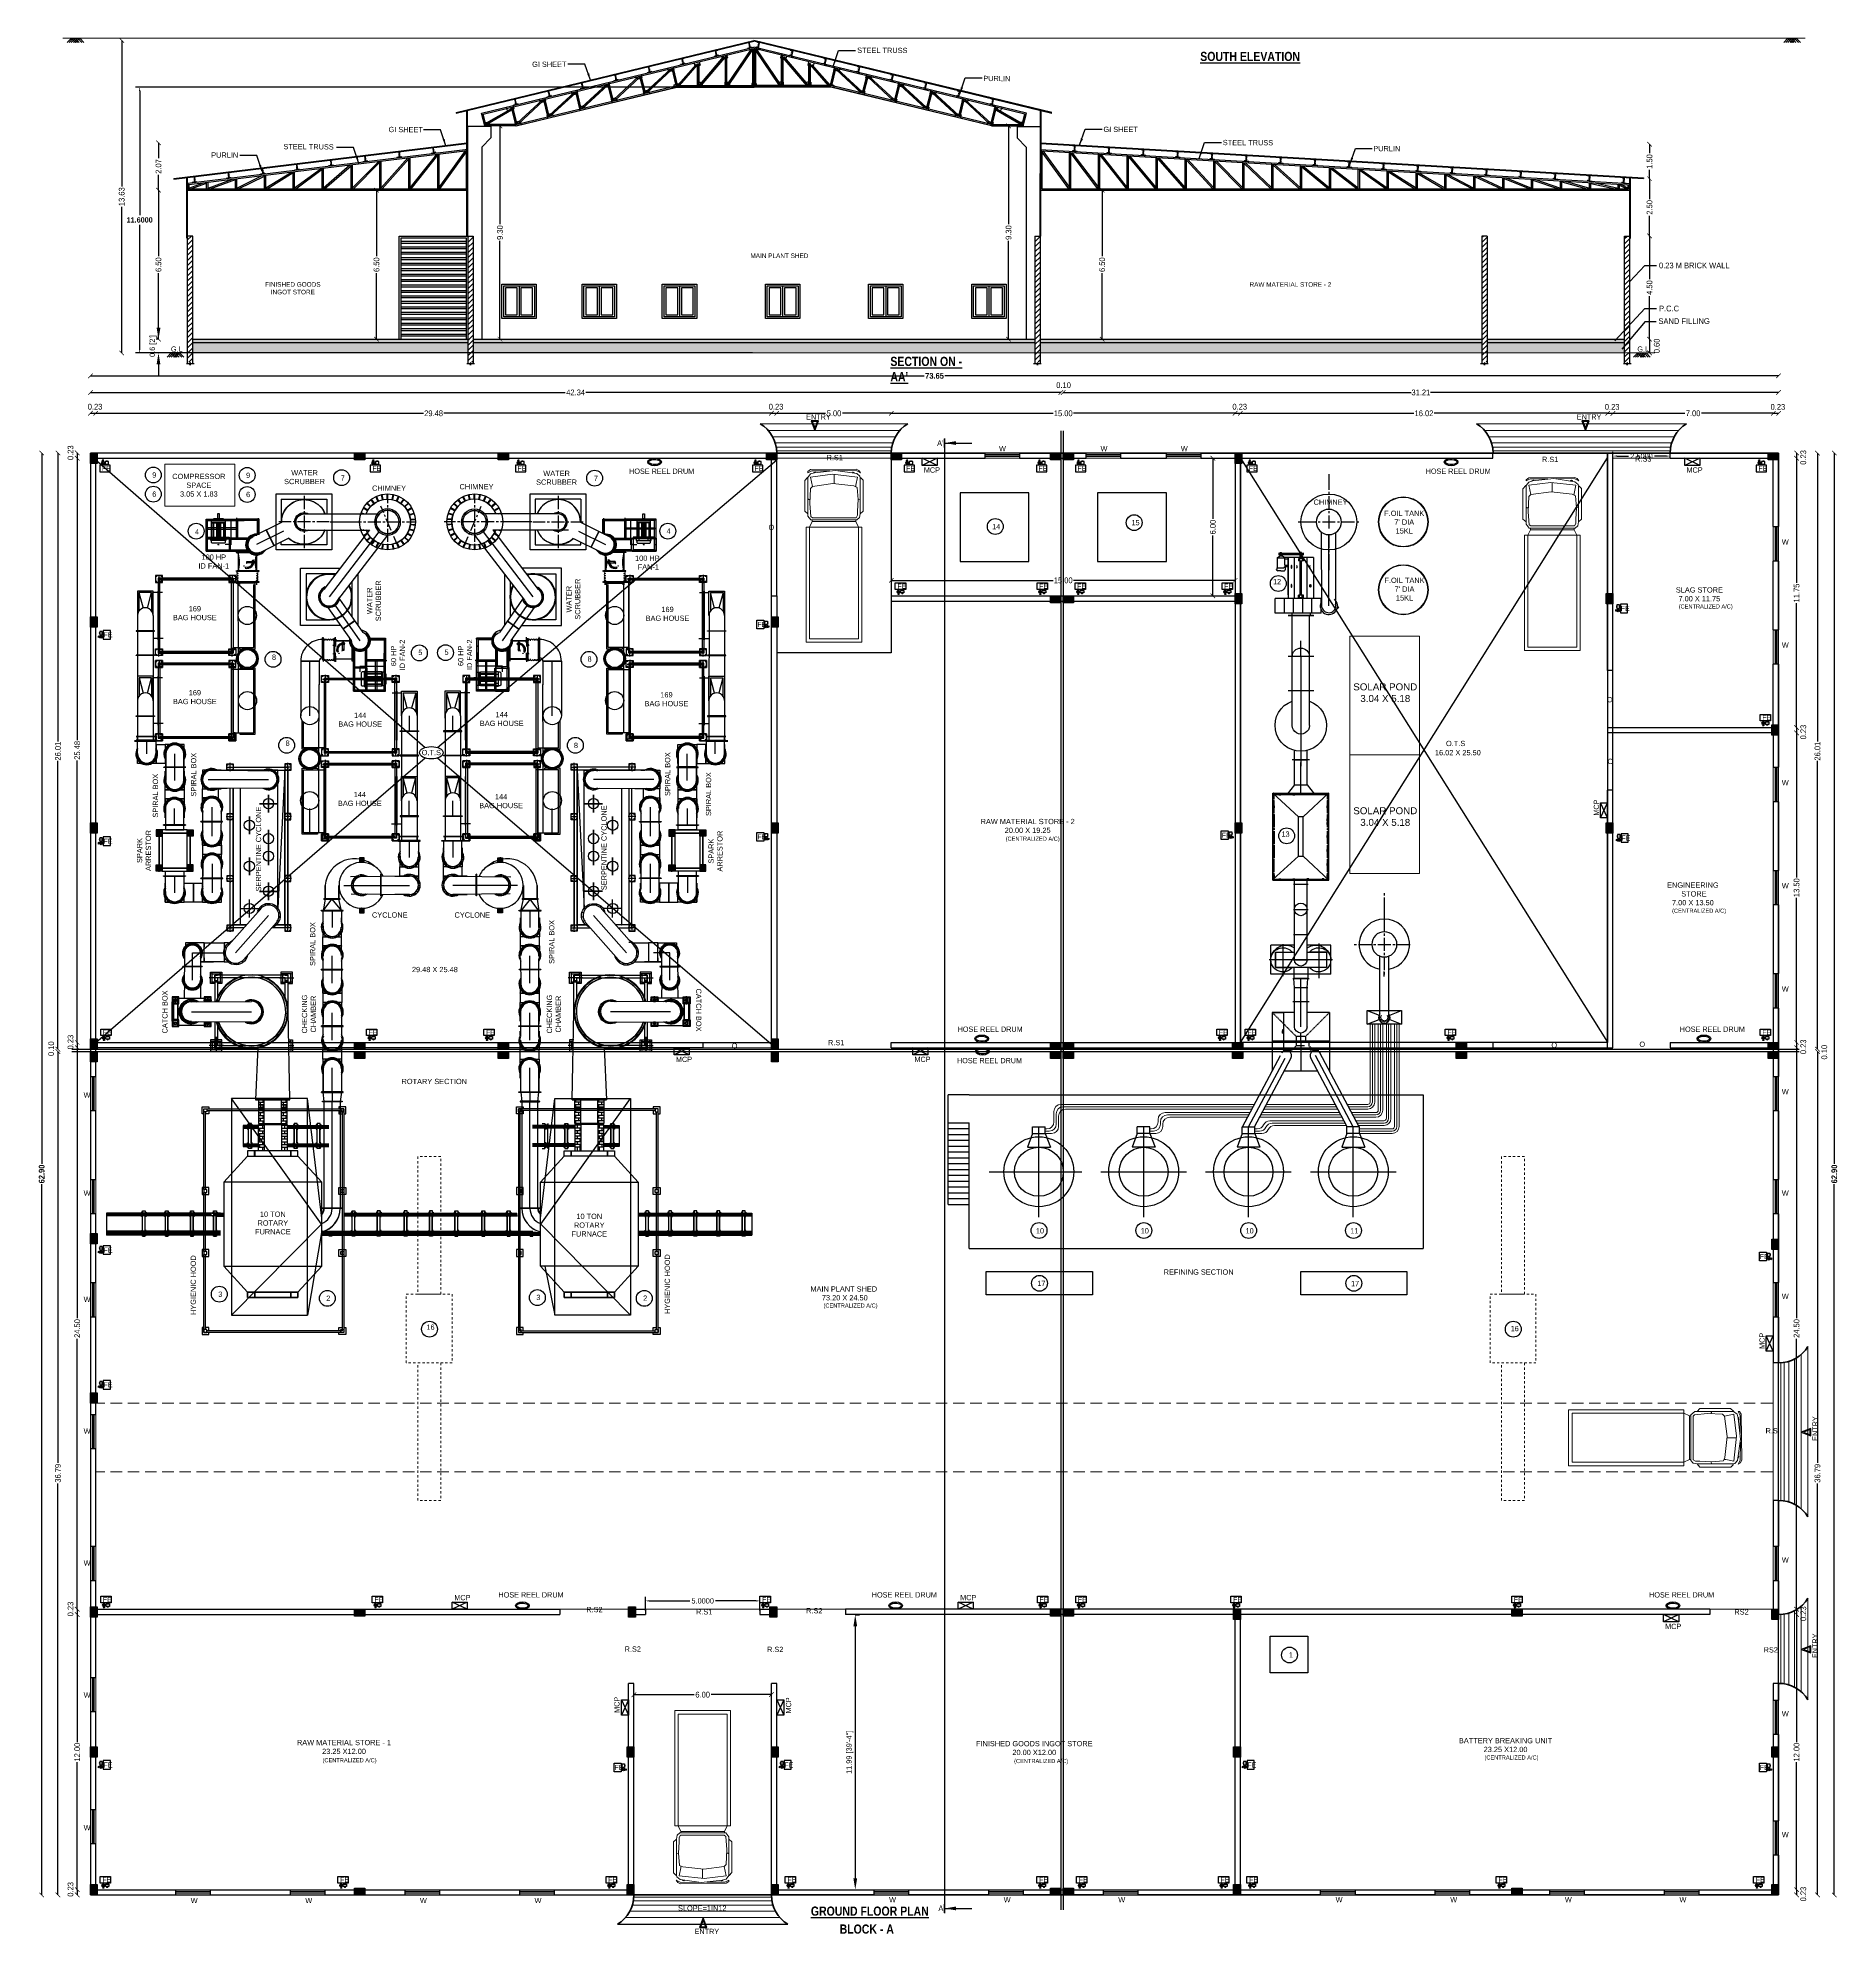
# Model space of a CAD drawing. Header units: metres. Extents: x -488 to 4759, y 38 to 2071.
# Drawn here: x 2931.9 to 3010.5, y 37.8 to 120.5 of the extents above; entities that cross this region are included whole.
import ezdxf
from ezdxf.lldxf.tags import DXFTag

# ---------------------------------------------------------------- set-up
doc = ezdxf.new("R2010")
doc.units = ezdxf.units.M
doc.header["$MEASUREMENT"] = 0
for name, pattern in [('DOT2', [0.125, 0, -0.125]), ('HIDDEN', [0.375, 0.25, -0.125]), ('HIDDEN2', [0.1875, 0.125, -0.0625])]:
    doc.linetypes.add(name, pattern=pattern)
doc.layers.add('0 @ 1', color=7, linetype='Continuous')
doc.layers.add('Human', color=197, linetype='Continuous', lineweight=5)
doc.styles.add('2', font='swissc.ttf', dxfattribs={"height": 0.23})
doc.styles.add('ARIAL', font='arial.ttf', dxfattribs={"height": 0.8})
doc.styles.add('Arial narrow', font='ARIALN.TTF', dxfattribs={"height": 0.6})
doc.styles.add('Arial narrow 0.2m', font='ARIALN.TTF', dxfattribs={"height": 0.35})
doc.styles.add('CODE', font='swissc.ttf', dxfattribs={"height": 0.25})
doc.styles.add('sa1', font='', dxfattribs={"height": 72})
doc.styles.add('SH', font='swissc.ttf', dxfattribs={"height": 10})
doc.styles.get("Standard").update_dxf_attribs({"font": 'arial.ttf', "height": 0.23})
doc.styles.add('SUBBU3', font='swissl.ttf', dxfattribs={"width": 0.8})
doc.styles.get('sa1').set_extended_font_data('Abadi MT Condensed Light')
tags = doc.linetypes.add('00$1$HIDDEN', pattern=[0.375, 0.25, -0.125]).pattern_tags.tags
tags[6:7] = [DXFTag(74, 4), DXFTag(75, 0), DXFTag(340, '0'), DXFTag(46, 1.0), DXFTag(50, 0.0), DXFTag(44, 0.0), DXFTag(45, 0.0)]
tags[4:5] = [DXFTag(74, 4), DXFTag(75, 0), DXFTag(340, '0'), DXFTag(46, 1.0), DXFTag(50, 0.0), DXFTag(44, 0.0), DXFTag(45, 0.0)]
doc.dimstyles.new('OUTER', dxfattribs={"dimscale": 0, "dimtxt": 0.3, "dimasz": 0.18, "dimexe": 0.18, "dimexo": 0.0625, "dimgap": 0.09, "dimtad": 0, "dimzin": 0, "dimdsep": 46, "dimtxsty": 'CODE', "dimcen": 0.09, "dimse1": 1, "dimse2": 1, "dimclrd": 8, "dimclrt": 1, "dimadec": 0, "dimazin": 0, "dimtfac": 1, "dimtofl": 0, "dimtmove": 0, "dimatfit": 3, "dimfxl": 0, "dimtolj": 1, "dimtzin": 0, "dimarcsym": 0})
doc.dimstyles.new('size 0.2m', dxfattribs={"dimtxt": 0.35, "dimasz": 0.15, "dimexe": 0.15, "dimexo": 0.1, "dimgap": 0.05, "dimtad": 1, "dimtoh": 1, "dimdsep": 46, "dimtxsty": 'Arial narrow 0.2m', "dimblk": 'OBLIQUE', "dimcen": 0.15, "dimse1": 1, "dimse2": 1, "dimclrd": 251, "dimclrt": 47, "dimadec": 0, "dimazin": 0, "dimtfac": 1, "dimtmove": 1, "dimatfit": 3, "dimfxl": 0, "dimarcsym": 0})
doc.dimstyles.new('STANDARD$0', dxfattribs={"dimtxt": 0.23, "dimasz": 3, "dimexe": 3, "dimexo": 1, "dimgap": 1.5, "dimtad": 1, "dimdec": 1, "dimzin": 1, "dimdsep": 46, "dimlunit": 4, "dimtxsty": 'Standard', "dimblk": 'OBLIQUE', "dimcen": 0.09375, "dimdle": 1, "dimclrd": 8, "dimclre": 8, "dimclrt": 7, "dimadec": 1, "dimazin": 0, "dimtfac": 1, "dimtdec": 1, "dimtix": 1, "dimtmove": 2, "dimatfit": 3, "dimldrblk": 'ARCHTICK', "dimfxl": 0, "dimfrac": 2, "dimtolj": 1, "dimtzin": 0, "dimarcsym": 0})

# ---------------------------------------------------------------- blocks, each defined once
blk = doc.blocks.new('4t33vrvc')
at = {"layer": 'Human', "color": 36}
for p, q in [((281958.3, 29384.4), (281958.3, 29381.7)), ((282033.5, 29384.4), (282033.5, 29381.7))]:
    blk.add_line(p, q, dxfattribs=at)
for points in [[(282043.9, 29393.8), (282043.9, 29585.8), (282043.9, 29591.8), (281947.9, 29591.8), (281947.9, 29585.8), (281947.9, 29393.8)], [(282037.9, 29585.8), (282037.9, 29393.8), (282033.5, 29384.4), (281958.3, 29384.4), (281953.9, 29393.8), (281953.9, 29585.8)]]:
    blk.add_lwpolyline(points, close=True, dxfattribs=at)
for points in [[(282040.8, 29371, 0), (282040.8, 29309.3, 0), (282042.2, 29309.3, 0), (282046.2, 29313.3, 0), (282046.2, 29366.3, 0), (282040.8, 29371, 0), (282039.5, 29377.7, 0), (282035.2, 29381.7, 0), (281956.3, 29381.7, 0), (281950.9, 29375, 0), (281950.9, 29308.6, 0), (281955.6, 29302.5, 0), (281962.3, 29300.5, 0), (281998.6, 29296.5, 0), (282034.8, 29301.9, 0), (282040.2, 29306.6, 0), (282040.8, 29309.3, 0)], [(282040.8, 29346.2, 0), (282037.5, 29346.8, 0), (282035.5, 29326, 0), (282030.1, 29323.3, 0), (281993.9, 29319.3, 0), (281959, 29324, 0), (281955.6, 29327.4, 0), (281954.3, 29353.5, 0), (281956.3, 29375.7, 0), (281959, 29377.8, 0), (282034.1, 29377.8, 0), (282036.1, 29373.7, 0), (282036.1, 29366.3, 0), (282037.5, 29346.8, 0)], [(281950.9, 29371, 0), (281945.5, 29366.3, 0), (281945.5, 29313.9, 0), (281950.2, 29308.6, 0), (281950.9, 29308.6, 0), (281951.6, 29308.6, 0)], [(281954.3, 29346.8, 0), (281952.9, 29346.8, 0), (281952.3, 29346.2, 0), (281950.9, 29346.2, 0)], [(282033.5, 29324, 0), (282033.5, 29322, 0), (282036.1, 29307.9, 0), (281993.2, 29303.2, 0), (281955.6, 29307.9, 0), (281959, 29324, 0)], [(281995.9, 29319.3, 0), (281995.9, 29303.2, 0)], [(282003.3, 29297.2, 0), (282003.3, 29296.5, 0), (282034.8, 29297.2, 0), (282041.5, 29300.5, 0), (282038.8, 29296.5, 0), (282034.1, 29294.5, 0), (281955.6, 29295.2, 0), (281950.9, 29298.5, 0), (281950.9, 29300.5, 0), (281957.6, 29297.2, 0), (281988.5, 29297.2, 0)], [(281964.3, 29300.5, 0), (281964.3, 29299.9, 0), (281963.7, 29299.2, 0), (281963, 29299.9, 0), (281961.7, 29299.9, 0), (281961, 29300.5, 0), (281961, 29301.2, 0)], [(282030.8, 29301.2, 0), (282030.8, 29300.5, 0), (282030.1, 29299.9, 0), (282028.8, 29299.9, 0), (282028.1, 29299.2, 0), (282027.4, 29299.9, 0), (282027.4, 29300.5, 0)]]:
    blk.add_polyline3d(points, dxfattribs=at)
blk = doc.blocks.new('_ArchTick')
at = {"const_width": 0.15}
blk.add_lwpolyline([(-0.5, -0.5), (0.5, 0.5)], dxfattribs=at)
blk = doc.blocks.new('*D401')
at = {"color": 0, "lineweight": -2}
for p, q in [((2983.202, 102.188), (2983.202, 99.552)), ((2983.202, 96.188), (2983.202, 98.823))]:
    blk.add_line(p, q, dxfattribs=at)
at = {"layer": 'Defpoints', "color": 0, "lineweight": -2}
for p in [(2983.202, 102.188), (2983.902, 102.188), (2983.902, 96.188)]:
    blk.add_point(p, dxfattribs=at)
at = {"color": 0, "lineweight": -2, "xscale": 0.2, "yscale": 0.2, "zscale": 0.2}
for p, rotation in [((2983.202, 102.188), 90), ((2983.202, 96.188), 270)]:
    blk.add_blockref('_ArchTick', p, dxfattribs=dict(at, rotation=rotation))
at = {"color": 0, "lineweight": -2, "insert": (2983.202, 99.188), "char_height": 0.25, "attachment_point": 5, "rotation": 90, "style": 'CODE'}
blk.add_mtext('\\A1;6.00', dxfattribs=at)
blk = doc.blocks.new('*D400')
at = {"color": 0, "lineweight": -2}
for p, q in [((2969.174, 96.863), (2976.231, 96.863)), ((2984.174, 96.863), (2977.117, 96.863))]:
    blk.add_line(p, q, dxfattribs=at)
at = {"layer": 'Defpoints', "color": 0, "lineweight": -2}
for p in [(2969.174, 97.259), (2984.174, 97.259), (2984.174, 96.863)]:
    blk.add_point(p, dxfattribs=at)
at = {"color": 0, "lineweight": -2, "xscale": 0.2, "yscale": 0.2, "zscale": 0.2, "rotation": 180}
blk.add_blockref('_ArchTick', (2969.174, 96.863), dxfattribs=at)
at = {"color": 0, "lineweight": -2, "xscale": 0.2, "yscale": 0.2, "zscale": 0.2}
blk.add_blockref('_ArchTick', (2984.174, 96.863), dxfattribs=at)
at = {"color": 0, "lineweight": -2, "insert": (2976.674, 96.863), "char_height": 0.25, "attachment_point": 5, "style": 'CODE'}
blk.add_mtext('\\A1;15.00', dxfattribs=at)
blk = doc.blocks.new('*D399')
at = {"color": 0, "lineweight": -2}
for p, q in [((2934.464, 104.15), (2948.758, 104.15)), ((2963.945, 104.15), (2949.652, 104.15))]:
    blk.add_line(p, q, dxfattribs=at)
at = {"layer": 'Defpoints', "color": 0, "lineweight": -2}
for p in [(2963.945, 104.15), (2934.464, 100.161), (2963.945, 95.929)]:
    blk.add_point(p, dxfattribs=at)
at = {"color": 0, "lineweight": -2, "xscale": 0.2, "yscale": 0.2, "zscale": 0.2, "rotation": 180}
blk.add_blockref('_ArchTick', (2934.464, 104.15), dxfattribs=at)
at = {"color": 0, "lineweight": -2, "xscale": 0.2, "yscale": 0.2, "zscale": 0.2}
blk.add_blockref('_ArchTick', (2963.945, 104.15), dxfattribs=at)
at = {"color": 0, "lineweight": -2, "insert": (2949.205, 104.15), "char_height": 0.25, "attachment_point": 5, "style": 'CODE'}
blk.add_mtext('\\A1;29.48', dxfattribs=at)
blk = doc.blocks.new('*D398')
at = {"color": 0, "lineweight": -2}
blk.add_line((2963.945, 104.15), (2964.174, 104.15), dxfattribs=at)
at = {"layer": 'Defpoints', "color": 0, "lineweight": -2}
for p in [(2964.174, 104.15), (2963.945, 95.929), (2964.174, 95.929)]:
    blk.add_point(p, dxfattribs=at)
at = {"color": 0, "lineweight": -2, "xscale": 0.2, "yscale": 0.2, "zscale": 0.2, "rotation": 180}
blk.add_blockref('_ArchTick', (2963.945, 104.15), dxfattribs=at)
at = {"color": 0, "lineweight": -2, "xscale": 0.2, "yscale": 0.2, "zscale": 0.2}
blk.add_blockref('_ArchTick', (2964.174, 104.15), dxfattribs=at)
at = {"color": 0, "lineweight": -2, "insert": (2964.146, 104.437), "char_height": 0.25, "attachment_point": 5, "style": 'CODE'}
blk.add_mtext('\\A1;0.23', dxfattribs=at)
blk = doc.blocks.new('*D397')
at = {"color": 0, "lineweight": -2}
for p, q in [((2964.174, 104.15), (2966.309, 104.15)), ((2969.174, 104.15), (2967.039, 104.15))]:
    blk.add_line(p, q, dxfattribs=at)
at = {"layer": 'Defpoints', "color": 0, "lineweight": -2}
for p in [(2969.174, 104.15), (2964.174, 95.929), (2969.174, 95.929)]:
    blk.add_point(p, dxfattribs=at)
at = {"color": 0, "lineweight": -2, "xscale": 0.2, "yscale": 0.2, "zscale": 0.2, "rotation": 180}
blk.add_blockref('_ArchTick', (2964.174, 104.15), dxfattribs=at)
at = {"color": 0, "lineweight": -2, "xscale": 0.2, "yscale": 0.2, "zscale": 0.2}
blk.add_blockref('_ArchTick', (2969.174, 104.15), dxfattribs=at)
at = {"color": 0, "lineweight": -2, "insert": (2966.674, 104.15), "char_height": 0.25, "attachment_point": 5, "style": 'CODE'}
blk.add_mtext('\\A1;5.00', dxfattribs=at)
blk = doc.blocks.new('*D396')
at = {"color": 0, "lineweight": -2}
for p, q in [((2969.174, 104.15), (2976.231, 104.15)), ((2984.174, 104.15), (2977.117, 104.15))]:
    blk.add_line(p, q, dxfattribs=at)
at = {"layer": 'Defpoints', "color": 0, "lineweight": -2}
for p in [(2984.174, 104.15), (2984.174, 100.992), (2969.174, 95.929)]:
    blk.add_point(p, dxfattribs=at)
at = {"color": 0, "lineweight": -2, "xscale": 0.2, "yscale": 0.2, "zscale": 0.2, "rotation": 180}
blk.add_blockref('_ArchTick', (2969.174, 104.15), dxfattribs=at)
at = {"color": 0, "lineweight": -2, "xscale": 0.2, "yscale": 0.2, "zscale": 0.2}
blk.add_blockref('_ArchTick', (2984.174, 104.15), dxfattribs=at)
at = {"color": 0, "lineweight": -2, "insert": (2976.674, 104.15), "char_height": 0.25, "attachment_point": 5, "style": 'CODE'}
blk.add_mtext('\\A1;15.00', dxfattribs=at)
blk = doc.blocks.new('*D395')
at = {"color": 0, "lineweight": -2}
blk.add_line((2984.174, 104.15), (2984.404, 104.15), dxfattribs=at)
at = {"layer": 'Defpoints', "color": 0, "lineweight": -2}
for p in [(2984.404, 104.15), (2984.174, 100.992), (2984.404, 100.986)]:
    blk.add_point(p, dxfattribs=at)
at = {"color": 0, "lineweight": -2, "xscale": 0.2, "yscale": 0.2, "zscale": 0.2, "rotation": 180}
blk.add_blockref('_ArchTick', (2984.174, 104.15), dxfattribs=at)
at = {"color": 0, "lineweight": -2, "xscale": 0.2, "yscale": 0.2, "zscale": 0.2}
blk.add_blockref('_ArchTick', (2984.404, 104.15), dxfattribs=at)
at = {"color": 0, "lineweight": -2, "insert": (2984.375, 104.437), "char_height": 0.25, "attachment_point": 5, "style": 'CODE'}
blk.add_mtext('\\A1;0.23', dxfattribs=at)
blk = doc.blocks.new('*D394')
at = {"color": 0, "lineweight": -2}
for p, q in [((2984.404, 104.15), (2991.972, 104.15)), ((3000.424, 104.15), (2992.856, 104.15))]:
    blk.add_line(p, q, dxfattribs=at)
at = {"layer": 'Defpoints', "color": 0, "lineweight": -2}
for p in [(3000.424, 104.15), (2984.404, 100.986), (3000.424, 100.841)]:
    blk.add_point(p, dxfattribs=at)
at = {"color": 0, "lineweight": -2, "xscale": 0.2, "yscale": 0.2, "zscale": 0.2, "rotation": 180}
blk.add_blockref('_ArchTick', (2984.404, 104.15), dxfattribs=at)
at = {"color": 0, "lineweight": -2, "xscale": 0.2, "yscale": 0.2, "zscale": 0.2}
blk.add_blockref('_ArchTick', (3000.424, 104.15), dxfattribs=at)
at = {"color": 0, "lineweight": -2, "insert": (2992.414, 104.15), "char_height": 0.25, "attachment_point": 5, "style": 'CODE'}
blk.add_mtext('\\A1;16.02', dxfattribs=at)
blk = doc.blocks.new('*D393')
at = {"color": 0, "lineweight": -2}
blk.add_line((3000.424, 104.15), (3000.654, 104.15), dxfattribs=at)
at = {"layer": 'Defpoints', "color": 0, "lineweight": -2}
for p in [(3000.654, 104.15), (3000.424, 100.841), (3000.654, 100.829)]:
    blk.add_point(p, dxfattribs=at)
at = {"color": 0, "lineweight": -2, "xscale": 0.2, "yscale": 0.2, "zscale": 0.2, "rotation": 180}
blk.add_blockref('_ArchTick', (3000.424, 104.15), dxfattribs=at)
at = {"color": 0, "lineweight": -2, "xscale": 0.2, "yscale": 0.2, "zscale": 0.2}
blk.add_blockref('_ArchTick', (3000.654, 104.15), dxfattribs=at)
at = {"color": 0, "lineweight": -2, "insert": (3000.622, 104.43), "char_height": 0.25, "attachment_point": 5, "style": 'CODE'}
blk.add_mtext('\\A1;0.23', dxfattribs=at)
blk = doc.blocks.new('*D392')
at = {"color": 0, "lineweight": -2}
for p, q in [((3000.654, 104.15), (3003.789, 104.15)), ((3007.654, 104.15), (3004.519, 104.15))]:
    blk.add_line(p, q, dxfattribs=at)
at = {"layer": 'Defpoints', "color": 0, "lineweight": -2}
for p in [(3007.654, 104.15), (3000.654, 100.829), (3007.654, 100.439)]:
    blk.add_point(p, dxfattribs=at)
at = {"color": 0, "lineweight": -2, "xscale": 0.2, "yscale": 0.2, "zscale": 0.2, "rotation": 180}
blk.add_blockref('_ArchTick', (3000.654, 104.15), dxfattribs=at)
at = {"color": 0, "lineweight": -2, "xscale": 0.2, "yscale": 0.2, "zscale": 0.2}
blk.add_blockref('_ArchTick', (3007.654, 104.15), dxfattribs=at)
at = {"color": 0, "lineweight": -2, "insert": (3004.154, 104.15), "char_height": 0.25, "attachment_point": 5, "style": 'CODE'}
blk.add_mtext('\\A1;7.00', dxfattribs=at)
blk = doc.blocks.new('*D391')
at = {"color": 0, "lineweight": -2}
blk.add_line((3007.654, 104.15), (3007.884, 104.15), dxfattribs=at)
at = {"layer": 'Defpoints', "color": 0, "lineweight": -2}
for p in [(3007.884, 104.15), (3007.654, 100.439), (3007.884, 100.554)]:
    blk.add_point(p, dxfattribs=at)
at = {"color": 0, "lineweight": -2, "xscale": 0.2, "yscale": 0.2, "zscale": 0.2, "rotation": 180}
blk.add_blockref('_ArchTick', (3007.654, 104.15), dxfattribs=at)
at = {"color": 0, "lineweight": -2, "xscale": 0.2, "yscale": 0.2, "zscale": 0.2}
blk.add_blockref('_ArchTick', (3007.884, 104.15), dxfattribs=at)
at = {"color": 0, "lineweight": -2, "insert": (3007.852, 104.43), "char_height": 0.25, "attachment_point": 5, "style": 'CODE'}
blk.add_mtext('\\A1;0.23', dxfattribs=at)
blk = doc.blocks.new('*D390')
at = {"color": 0, "lineweight": -2}
blk.add_line((2934.235, 104.15), (2934.464, 104.15), dxfattribs=at)
at = {"layer": 'Defpoints', "color": 0, "lineweight": -2}
for p in [(2934.464, 104.15), (2934.235, 95.929), (2934.464, 95.929)]:
    blk.add_point(p, dxfattribs=at)
at = {"color": 0, "lineweight": -2, "xscale": 0.2, "yscale": 0.2, "zscale": 0.2, "rotation": 180}
blk.add_blockref('_ArchTick', (2934.235, 104.15), dxfattribs=at)
at = {"color": 0, "lineweight": -2, "xscale": 0.2, "yscale": 0.2, "zscale": 0.2}
blk.add_blockref('_ArchTick', (2934.464, 104.15), dxfattribs=at)
at = {"color": 0, "lineweight": -2, "insert": (2934.436, 104.437), "char_height": 0.25, "attachment_point": 5, "style": 'CODE'}
blk.add_mtext('\\A1;0.23', dxfattribs=at)
blk = doc.blocks.new('*D389')
at = {"color": 0, "lineweight": -2}
for p, q in [((2933.659, 102.188), (2933.659, 89.895)), ((2933.659, 76.708), (2933.659, 89.001))]:
    blk.add_line(p, q, dxfattribs=at)
at = {"layer": 'Defpoints', "color": 0, "lineweight": -2}
for p in [(2934.798, 102.188), (2933.659, 76.708), (2934.768, 76.708)]:
    blk.add_point(p, dxfattribs=at)
at = {"color": 0, "lineweight": -2, "xscale": 0.2, "yscale": 0.2, "zscale": 0.2}
for p, rotation in [((2933.659, 102.188), 90), ((2933.659, 76.708), 270)]:
    blk.add_blockref('_ArchTick', p, dxfattribs=dict(at, rotation=rotation))
at = {"color": 0, "lineweight": -2, "insert": (2933.659, 89.448), "char_height": 0.25, "attachment_point": 5, "rotation": 90, "style": 'CODE'}
blk.add_mtext('\\A1;25.48', dxfattribs=at)
blk = doc.blocks.new('*D388')
at = {"color": 0, "lineweight": -2}
blk.add_line((2933.659, 76.708), (2933.659, 76.476), dxfattribs=at)
at = {"layer": 'Defpoints', "color": 0, "lineweight": -2}
for p in [(2933.659, 76.476), (2934.745, 76.476), (2934.768, 76.708)]:
    blk.add_point(p, dxfattribs=at)
at = {"color": 0, "lineweight": -2, "xscale": 0.2, "yscale": 0.2, "zscale": 0.2}
for p, rotation in [((2933.659, 76.708), 90), ((2933.659, 76.476), 270)]:
    blk.add_blockref('_ArchTick', p, dxfattribs=dict(at, rotation=rotation))
at = {"color": 0, "lineweight": -2, "insert": (2933.365, 76.72), "char_height": 0.25, "attachment_point": 5, "rotation": 90, "style": 'CODE'}
blk.add_mtext('\\A1;0.23', dxfattribs=at)
blk = doc.blocks.new('*D387')
at = {"color": 0, "lineweight": -2}
for p, q in [((2933.659, 76.476), (2933.659, 64.674)), ((2933.659, 51.978), (2933.659, 63.78))]:
    blk.add_line(p, q, dxfattribs=at)
at = {"layer": 'Defpoints', "color": 0, "lineweight": -2}
for p in [(2934.745, 76.476), (2933.659, 51.978), (2935.401, 51.978)]:
    blk.add_point(p, dxfattribs=at)
at = {"color": 0, "lineweight": -2, "xscale": 0.2, "yscale": 0.2, "zscale": 0.2}
for p, rotation in [((2933.659, 76.476), 90), ((2933.659, 51.978), 270)]:
    blk.add_blockref('_ArchTick', p, dxfattribs=dict(at, rotation=rotation))
at = {"color": 0, "lineweight": -2, "insert": (2933.659, 64.227), "char_height": 0.25, "attachment_point": 5, "rotation": 90, "style": 'CODE'}
blk.add_mtext('\\A1;24.50', dxfattribs=at)
blk = doc.blocks.new('*D386')
at = {"color": 0, "lineweight": -2}
blk.add_line((2933.659, 51.978), (2933.659, 51.748), dxfattribs=at)
at = {"layer": 'Defpoints', "color": 0, "lineweight": -2}
for p in [(2933.659, 51.748), (2935.394, 51.748), (2935.401, 51.978)]:
    blk.add_point(p, dxfattribs=at)
at = {"color": 0, "lineweight": -2, "xscale": 0.2, "yscale": 0.2, "zscale": 0.2}
for p, rotation in [((2933.659, 51.978), 90), ((2933.659, 51.748), 270)]:
    blk.add_blockref('_ArchTick', p, dxfattribs=dict(at, rotation=rotation))
at = {"color": 0, "lineweight": -2, "insert": (2933.365, 51.991), "char_height": 0.25, "attachment_point": 5, "rotation": 90, "style": 'CODE'}
blk.add_mtext('\\A1;0.23', dxfattribs=at)
blk = doc.blocks.new('*D385')
at = {"color": 0, "lineweight": -2}
for p, q in [((2933.659, 51.748), (2933.659, 46.19)), ((2933.659, 39.748), (2933.659, 45.305))]:
    blk.add_line(p, q, dxfattribs=at)
at = {"layer": 'Defpoints', "color": 0, "lineweight": -2}
for p in [(2935.394, 51.748), (2933.659, 39.748), (2935.343, 39.748)]:
    blk.add_point(p, dxfattribs=at)
at = {"color": 0, "lineweight": -2, "xscale": 0.2, "yscale": 0.2, "zscale": 0.2}
for p, rotation in [((2933.659, 51.748), 90), ((2933.659, 39.748), 270)]:
    blk.add_blockref('_ArchTick', p, dxfattribs=dict(at, rotation=rotation))
at = {"color": 0, "lineweight": -2, "insert": (2933.659, 45.748), "char_height": 0.25, "attachment_point": 5, "rotation": 90, "style": 'CODE'}
blk.add_mtext('\\A1;12.00', dxfattribs=at)
blk = doc.blocks.new('*D384')
at = {"color": 0, "lineweight": -2}
blk.add_line((2933.659, 39.748), (2933.659, 39.518), dxfattribs=at)
at = {"layer": 'Defpoints', "color": 0, "lineweight": -2}
for p in [(2935.343, 39.748), (2933.659, 39.518), (2935.343, 39.518)]:
    blk.add_point(p, dxfattribs=at)
at = {"color": 0, "lineweight": -2, "xscale": 0.2, "yscale": 0.2, "zscale": 0.2}
for p, rotation in [((2933.659, 39.748), 90), ((2933.659, 39.518), 270)]:
    blk.add_blockref('_ArchTick', p, dxfattribs=dict(at, rotation=rotation))
at = {"color": 0, "lineweight": -2, "insert": (2933.365, 39.761), "char_height": 0.25, "attachment_point": 5, "rotation": 90, "style": 'CODE'}
blk.add_mtext('\\A1;0.23', dxfattribs=at)
blk = doc.blocks.new('*D383')
at = {"color": 0, "lineweight": -2}
blk.add_line((2933.659, 102.42), (2933.659, 102.188), dxfattribs=at)
at = {"layer": 'Defpoints', "color": 0, "lineweight": -2}
for p in [(2933.659, 102.188), (2934.745, 102.188), (2934.768, 102.42)]:
    blk.add_point(p, dxfattribs=at)
at = {"color": 0, "lineweight": -2, "xscale": 0.2, "yscale": 0.2, "zscale": 0.2}
for p, rotation in [((2933.659, 102.42), 90), ((2933.659, 102.188), 270)]:
    blk.add_blockref('_ArchTick', p, dxfattribs=dict(at, rotation=rotation))
at = {"color": 0, "lineweight": -2, "insert": (2933.365, 102.432), "char_height": 0.25, "attachment_point": 5, "rotation": 90, "style": 'CODE'}
blk.add_mtext('\\A1;0.23', dxfattribs=at)
blk = doc.blocks.new('*D382')
at = {"color": 0, "lineweight": -2}
for p, q in [((2932.817, 76.308), (2932.817, 58.361)), ((2932.817, 39.518), (2932.817, 57.465))]:
    blk.add_line(p, q, dxfattribs=at)
at = {"layer": 'Defpoints', "color": 0, "lineweight": -2}
for p in [(2932.817, 76.308), (2934.234, 76.308), (2934.234, 39.518)]:
    blk.add_point(p, dxfattribs=at)
at = {"color": 0, "lineweight": -2, "xscale": 0.2, "yscale": 0.2, "zscale": 0.2}
for p, rotation in [((2932.817, 76.308), 90), ((2932.817, 39.518), 270)]:
    blk.add_blockref('_ArchTick', p, dxfattribs=dict(at, rotation=rotation))
at = {"color": 0, "lineweight": -2, "insert": (2932.817, 57.913), "char_height": 0.25, "attachment_point": 5, "rotation": 90, "style": 'CODE'}
blk.add_mtext('\\A1;36.79', dxfattribs=at)
blk = doc.blocks.new('*D381')
at = {"color": 0, "lineweight": -2}
for p, q in [((2932.817, 76.408), (2932.817, 76.608)), ((2932.817, 76.308), (2932.817, 76.108))]:
    blk.add_line(p, q, dxfattribs=at)
at = {"layer": 'Defpoints', "color": 0, "lineweight": -2}
for p in [(2932.817, 76.408), (2934.234, 76.408), (2934.234, 76.308)]:
    blk.add_point(p, dxfattribs=at)
at = {"color": 0, "lineweight": -2, "xscale": 0.2, "yscale": 0.2, "zscale": 0.2}
for p, rotation in [((2932.817, 76.408), 270), ((2932.817, 76.308), 90)]:
    blk.add_blockref('_ArchTick', p, dxfattribs=dict(at, rotation=rotation))
at = {"color": 0, "lineweight": -2, "insert": (2932.521, 76.434), "char_height": 0.25, "attachment_point": 5, "rotation": 90, "style": 'CODE'}
blk.add_mtext('\\A1;0.10', dxfattribs=at)
blk = doc.blocks.new('*D380')
at = {"color": 0, "lineweight": -2}
for p, q in [((2932.817, 102.418), (2932.817, 89.837)), ((2932.817, 76.408), (2932.817, 88.988))]:
    blk.add_line(p, q, dxfattribs=at)
at = {"layer": 'Defpoints', "color": 0, "lineweight": -2}
for p in [(2932.817, 102.418), (2934.234, 102.418), (2934.234, 76.408)]:
    blk.add_point(p, dxfattribs=at)
at = {"color": 0, "lineweight": -2, "xscale": 0.2, "yscale": 0.2, "zscale": 0.2}
for p, rotation in [((2932.817, 102.418), 90), ((2932.817, 76.408), 270)]:
    blk.add_blockref('_ArchTick', p, dxfattribs=dict(at, rotation=rotation))
at = {"color": 0, "lineweight": -2, "insert": (2932.817, 89.413), "char_height": 0.25, "attachment_point": 5, "rotation": 90, "style": 'CODE'}
blk.add_mtext('\\A1;26.01', dxfattribs=at)
blk = doc.blocks.new('*D379')
at = {"color": 0, "lineweight": -2}
for p, q in [((2932.107, 102.418), (2932.107, 71.417)), ((2932.107, 39.518), (2932.107, 70.518))]:
    blk.add_line(p, q, dxfattribs=at)
at = {"layer": 'Defpoints', "color": 0, "lineweight": -2}
for p in [(2932.107, 102.418), (2934.235, 102.418), (2934.235, 39.518)]:
    blk.add_point(p, dxfattribs=at)
at = {"color": 0, "lineweight": -2, "xscale": 0.2, "yscale": 0.2, "zscale": 0.2}
for p, rotation in [((2932.107, 102.418), 90), ((2932.107, 39.518), 270)]:
    blk.add_blockref('_ArchTick', p, dxfattribs=dict(at, rotation=rotation))
at = {"color": 0, "lineweight": -2, "insert": (2932.107, 70.968), "char_height": 0.25, "attachment_point": 5, "rotation": 90, "style": 'CODE'}
blk.add_mtext('\\A1;{\\fSwis721 Cn BT|b1|i0|c0|p34;62.90}', dxfattribs=at)
blk = doc.blocks.new('*D378')
at = {"color": 0, "lineweight": -2}
for p, q in [((2934.234, 105.06), (2954.952, 105.06)), ((2976.57, 105.06), (2955.852, 105.06))]:
    blk.add_line(p, q, dxfattribs=at)
at = {"layer": 'Defpoints', "color": 0, "lineweight": -2}
for p in [(2976.57, 105.06), (2934.234, 101.547), (2976.57, 101.547)]:
    blk.add_point(p, dxfattribs=at)
at = {"color": 0, "lineweight": -2, "xscale": 0.2, "yscale": 0.2, "zscale": 0.2, "rotation": 180}
blk.add_blockref('_ArchTick', (2934.234, 105.06), dxfattribs=at)
at = {"color": 0, "lineweight": -2, "xscale": 0.2, "yscale": 0.2, "zscale": 0.2}
blk.add_blockref('_ArchTick', (2976.57, 105.06), dxfattribs=at)
at = {"color": 0, "lineweight": -2, "insert": (2955.402, 105.06), "char_height": 0.25, "attachment_point": 5, "style": 'CODE'}
blk.add_mtext('\\A1;42.34', dxfattribs=at)
blk = doc.blocks.new('*D377')
at = {"color": 0, "lineweight": -2}
for p, q in [((2976.57, 105.06), (2976.37, 105.06)), ((2976.67, 105.06), (2976.87, 105.06))]:
    blk.add_line(p, q, dxfattribs=at)
at = {"layer": 'Defpoints', "color": 0, "lineweight": -2}
for p in [(2976.67, 105.06), (2976.57, 101.547), (2976.67, 100.751)]:
    blk.add_point(p, dxfattribs=at)
at = {"color": 0, "lineweight": -2, "xscale": 0.2, "yscale": 0.2, "zscale": 0.2}
blk.add_blockref('_ArchTick', (2976.57, 105.06), dxfattribs=at)
at = {"color": 0, "lineweight": -2, "xscale": 0.2, "yscale": 0.2, "zscale": 0.2, "rotation": 180}
blk.add_blockref('_ArchTick', (2976.67, 105.06), dxfattribs=at)
at = {"color": 0, "lineweight": -2, "insert": (2976.689, 105.377), "char_height": 0.25, "attachment_point": 5, "style": 'CODE'}
blk.add_mtext('\\A1;0.10', dxfattribs=at)
blk = doc.blocks.new('*D376')
at = {"color": 0, "lineweight": -2}
for p, q in [((2976.67, 105.06), (2991.851, 105.06)), ((3007.884, 105.06), (2992.703, 105.06))]:
    blk.add_line(p, q, dxfattribs=at)
at = {"layer": 'Defpoints', "color": 0, "lineweight": -2}
for p in [(3007.884, 105.06), (3007.884, 101.244), (2976.67, 100.751)]:
    blk.add_point(p, dxfattribs=at)
at = {"color": 0, "lineweight": -2, "xscale": 0.2, "yscale": 0.2, "zscale": 0.2, "rotation": 180}
blk.add_blockref('_ArchTick', (2976.67, 105.06), dxfattribs=at)
at = {"color": 0, "lineweight": -2, "xscale": 0.2, "yscale": 0.2, "zscale": 0.2}
blk.add_blockref('_ArchTick', (3007.884, 105.06), dxfattribs=at)
at = {"color": 0, "lineweight": -2, "insert": (2992.277, 105.06), "char_height": 0.25, "attachment_point": 5, "style": 'CODE'}
blk.add_mtext('\\A1;31.21', dxfattribs=at)
blk = doc.blocks.new('*D375')
at = {"color": 0, "lineweight": -2}
for p, q in [((2934.234, 105.784), (2970.609, 105.784)), ((3007.884, 105.784), (2971.509, 105.784))]:
    blk.add_line(p, q, dxfattribs=at)
at = {"layer": 'Defpoints', "color": 0, "lineweight": -2}
for p in [(3007.884, 105.784), (2934.234, 101.42), (3007.884, 101.42)]:
    blk.add_point(p, dxfattribs=at)
at = {"color": 0, "lineweight": -2, "xscale": 0.2, "yscale": 0.2, "zscale": 0.2, "rotation": 180}
blk.add_blockref('_ArchTick', (2934.234, 105.784), dxfattribs=at)
at = {"color": 0, "lineweight": -2, "xscale": 0.2, "yscale": 0.2, "zscale": 0.2}
blk.add_blockref('_ArchTick', (3007.884, 105.784), dxfattribs=at)
at = {"color": 0, "lineweight": -2, "insert": (2971.059, 105.784), "char_height": 0.25, "attachment_point": 5, "style": 'CODE'}
blk.add_mtext('\\A1;{\\fSwis721 Cn BT|b1|i0|c0|p34;73.65}', dxfattribs=at)
blk = doc.blocks.new('*D374')
at = {"color": 0, "lineweight": -2}
for p, q in [((3008.668, 102.188), (3008.668, 96.754)), ((3008.668, 90.438), (3008.668, 95.871))]:
    blk.add_line(p, q, dxfattribs=at)
at = {"layer": 'Defpoints', "color": 0, "lineweight": -2}
for p in [(3005.507, 102.188), (3004.381, 90.438), (3008.668, 90.438)]:
    blk.add_point(p, dxfattribs=at)
at = {"color": 0, "lineweight": -2, "xscale": 0.2, "yscale": 0.2, "zscale": 0.2}
for p, rotation in [((3008.668, 102.188), 90), ((3008.668, 90.438), 270)]:
    blk.add_blockref('_ArchTick', p, dxfattribs=dict(at, rotation=rotation))
at = {"color": 0, "lineweight": -2, "insert": (3008.668, 96.313), "char_height": 0.25, "attachment_point": 5, "rotation": 90, "style": 'CODE'}
blk.add_mtext('\\A1;11.75', dxfattribs=at)
blk = doc.blocks.new('*D373')
at = {"color": 0, "lineweight": -2}
blk.add_line((3008.668, 90.438), (3008.668, 90.208), dxfattribs=at)
at = {"layer": 'Defpoints', "color": 0, "lineweight": -2}
for p in [(3004.381, 90.438), (3004.451, 90.208), (3008.668, 90.208)]:
    blk.add_point(p, dxfattribs=at)
at = {"color": 0, "lineweight": -2, "xscale": 0.2, "yscale": 0.2, "zscale": 0.2}
for p, rotation in [((3008.668, 90.438), 90), ((3008.668, 90.208), 270)]:
    blk.add_blockref('_ArchTick', p, dxfattribs=dict(at, rotation=rotation))
at = {"color": 0, "lineweight": -2, "insert": (3008.962, 90.246), "char_height": 0.25, "attachment_point": 5, "rotation": 90, "style": 'CODE'}
blk.add_mtext('\\A1;0.23', dxfattribs=at)
blk = doc.blocks.new('*D372')
at = {"color": 0, "lineweight": -2}
for p, q in [((3008.668, 90.208), (3008.668, 83.9)), ((3008.668, 76.708), (3008.668, 83.015))]:
    blk.add_line(p, q, dxfattribs=at)
at = {"layer": 'Defpoints', "color": 0, "lineweight": -2}
for p in [(3004.451, 90.208), (3004.434, 76.708), (3008.668, 76.708)]:
    blk.add_point(p, dxfattribs=at)
at = {"color": 0, "lineweight": -2, "xscale": 0.2, "yscale": 0.2, "zscale": 0.2}
for p, rotation in [((3008.668, 90.208), 90), ((3008.668, 76.708), 270)]:
    blk.add_blockref('_ArchTick', p, dxfattribs=dict(at, rotation=rotation))
at = {"color": 0, "lineweight": -2, "insert": (3008.668, 83.458), "char_height": 0.25, "attachment_point": 5, "rotation": 90, "style": 'CODE'}
blk.add_mtext('\\A1;13.50', dxfattribs=at)
blk = doc.blocks.new('*D371')
at = {"color": 0, "lineweight": -2}
blk.add_line((3008.668, 76.708), (3008.668, 76.478), dxfattribs=at)
at = {"layer": 'Defpoints', "color": 0, "lineweight": -2}
for p in [(3004.42, 76.478), (3004.434, 76.708), (3008.668, 76.478)]:
    blk.add_point(p, dxfattribs=at)
at = {"color": 0, "lineweight": -2, "xscale": 0.2, "yscale": 0.2, "zscale": 0.2}
for p, rotation in [((3008.668, 76.708), 90), ((3008.668, 76.478), 270)]:
    blk.add_blockref('_ArchTick', p, dxfattribs=dict(at, rotation=rotation))
at = {"color": 0, "lineweight": -2, "insert": (3008.962, 76.516), "char_height": 0.25, "attachment_point": 5, "rotation": 90, "style": 'CODE'}
blk.add_mtext('\\A1;0.23', dxfattribs=at)
blk = doc.blocks.new('*D370')
at = {"color": 0, "lineweight": -2}
for p, q in [((3008.668, 76.478), (3008.668, 64.675)), ((3008.668, 51.978), (3008.668, 63.781))]:
    blk.add_line(p, q, dxfattribs=at)
at = {"layer": 'Defpoints', "color": 0, "lineweight": -2}
for p in [(3004.42, 76.478), (3002.005, 51.978), (3008.668, 51.978)]:
    blk.add_point(p, dxfattribs=at)
at = {"color": 0, "lineweight": -2, "xscale": 0.2, "yscale": 0.2, "zscale": 0.2}
for p, rotation in [((3008.668, 76.478), 90), ((3008.668, 51.978), 270)]:
    blk.add_blockref('_ArchTick', p, dxfattribs=dict(at, rotation=rotation))
at = {"color": 0, "lineweight": -2, "insert": (3008.668, 64.228), "char_height": 0.25, "attachment_point": 5, "rotation": 90, "style": 'CODE'}
blk.add_mtext('\\A1;24.50', dxfattribs=at)
blk = doc.blocks.new('*D369')
at = {"color": 0, "lineweight": -2}
blk.add_line((3008.668, 51.978), (3008.668, 51.748), dxfattribs=at)
at = {"layer": 'Defpoints', "color": 0, "lineweight": -2}
for p in [(3002.005, 51.978), (3002.111, 51.748), (3008.668, 51.748)]:
    blk.add_point(p, dxfattribs=at)
at = {"color": 0, "lineweight": -2, "xscale": 0.2, "yscale": 0.2, "zscale": 0.2}
for p, rotation in [((3008.668, 51.978), 90), ((3008.668, 51.748), 270)]:
    blk.add_blockref('_ArchTick', p, dxfattribs=dict(at, rotation=rotation))
at = {"color": 0, "lineweight": -2, "insert": (3008.962, 51.786), "char_height": 0.25, "attachment_point": 5, "rotation": 90, "style": 'CODE'}
blk.add_mtext('\\A1;0.23', dxfattribs=at)
blk = doc.blocks.new('*D368')
at = {"color": 0, "lineweight": -2}
for p, q in [((3008.668, 51.748), (3008.668, 46.19)), ((3008.668, 39.748), (3008.668, 45.305))]:
    blk.add_line(p, q, dxfattribs=at)
at = {"layer": 'Defpoints', "color": 0, "lineweight": -2}
for p in [(3002.111, 51.748), (3000.717, 39.748), (3008.668, 39.748)]:
    blk.add_point(p, dxfattribs=at)
at = {"color": 0, "lineweight": -2, "xscale": 0.2, "yscale": 0.2, "zscale": 0.2}
for p, rotation in [((3008.668, 51.748), 90), ((3008.668, 39.748), 270)]:
    blk.add_blockref('_ArchTick', p, dxfattribs=dict(at, rotation=rotation))
at = {"color": 0, "lineweight": -2, "insert": (3008.668, 45.748), "char_height": 0.25, "attachment_point": 5, "rotation": 90, "style": 'CODE'}
blk.add_mtext('\\A1;12.00', dxfattribs=at)
blk = doc.blocks.new('*D367')
at = {"color": 0, "lineweight": -2}
blk.add_line((3008.668, 39.748), (3008.668, 39.518), dxfattribs=at)
at = {"layer": 'Defpoints', "color": 0, "lineweight": -2}
for p in [(3000.717, 39.748), (3000.729, 39.518), (3008.668, 39.518)]:
    blk.add_point(p, dxfattribs=at)
at = {"color": 0, "lineweight": -2, "xscale": 0.2, "yscale": 0.2, "zscale": 0.2}
for p, rotation in [((3008.668, 39.748), 90), ((3008.668, 39.518), 270)]:
    blk.add_blockref('_ArchTick', p, dxfattribs=dict(at, rotation=rotation))
at = {"color": 0, "lineweight": -2, "insert": (3008.962, 39.556), "char_height": 0.25, "attachment_point": 5, "rotation": 90, "style": 'CODE'}
blk.add_mtext('\\A1;0.23', dxfattribs=at)
blk = doc.blocks.new('*D366')
at = {"color": 0, "lineweight": -2}
blk.add_line((3008.668, 102.418), (3008.668, 102.188), dxfattribs=at)
at = {"layer": 'Defpoints', "color": 0, "lineweight": -2}
for p in [(3004.381, 102.418), (3004.451, 102.188), (3008.668, 102.188)]:
    blk.add_point(p, dxfattribs=at)
at = {"color": 0, "lineweight": -2, "xscale": 0.2, "yscale": 0.2, "zscale": 0.2}
for p, rotation in [((3008.668, 102.418), 90), ((3008.668, 102.188), 270)]:
    blk.add_blockref('_ArchTick', p, dxfattribs=dict(at, rotation=rotation))
at = {"color": 0, "lineweight": -2, "insert": (3008.962, 102.226), "char_height": 0.25, "attachment_point": 5, "rotation": 90, "style": 'CODE'}
blk.add_mtext('\\A1;0.23', dxfattribs=at)
blk = doc.blocks.new('*D365')
at = {"color": 0, "lineweight": -2}
for p, q in [((3009.58, 76.308), (3009.58, 58.361)), ((3009.58, 39.518), (3009.58, 57.465))]:
    blk.add_line(p, q, dxfattribs=at)
at = {"layer": 'Defpoints', "color": 0, "lineweight": -2}
for p in [(3005.947, 76.308), (3009.58, 76.308), (3005.947, 39.518)]:
    blk.add_point(p, dxfattribs=at)
at = {"color": 0, "lineweight": -2, "xscale": 0.2, "yscale": 0.2, "zscale": 0.2}
for p, rotation in [((3009.58, 76.308), 90), ((3009.58, 39.518), 270)]:
    blk.add_blockref('_ArchTick', p, dxfattribs=dict(at, rotation=rotation))
at = {"color": 0, "lineweight": -2, "insert": (3009.58, 57.913), "char_height": 0.25, "attachment_point": 5, "rotation": 90, "style": 'CODE'}
blk.add_mtext('\\A1;36.79', dxfattribs=at)
blk = doc.blocks.new('*D364')
at = {"color": 0, "lineweight": -2}
for p, q in [((3009.58, 76.408), (3009.58, 76.608)), ((3009.58, 76.308), (3009.58, 76.108))]:
    blk.add_line(p, q, dxfattribs=at)
at = {"layer": 'Defpoints', "color": 0, "lineweight": -2}
for p in [(3003.304, 76.408), (3005.947, 76.308), (3009.58, 76.408)]:
    blk.add_point(p, dxfattribs=at)
at = {"color": 0, "lineweight": -2, "xscale": 0.2, "yscale": 0.2, "zscale": 0.2}
for p, rotation in [((3009.58, 76.408), 270), ((3009.58, 76.308), 90)]:
    blk.add_blockref('_ArchTick', p, dxfattribs=dict(at, rotation=rotation))
at = {"color": 0, "lineweight": -2, "insert": (3009.879, 76.282), "char_height": 0.25, "attachment_point": 5, "rotation": 90, "style": 'CODE'}
blk.add_mtext('\\A1;0.10', dxfattribs=at)
blk = doc.blocks.new('*D363')
at = {"color": 0, "lineweight": -2}
for p, q in [((3009.58, 102.418), (3009.58, 89.837)), ((3009.58, 76.408), (3009.58, 88.988))]:
    blk.add_line(p, q, dxfattribs=at)
at = {"layer": 'Defpoints', "color": 0, "lineweight": -2}
for p in [(3003.946, 102.418), (3009.58, 102.418), (3003.304, 76.408)]:
    blk.add_point(p, dxfattribs=at)
at = {"color": 0, "lineweight": -2, "xscale": 0.2, "yscale": 0.2, "zscale": 0.2}
for p, rotation in [((3009.58, 102.418), 90), ((3009.58, 76.408), 270)]:
    blk.add_blockref('_ArchTick', p, dxfattribs=dict(at, rotation=rotation))
at = {"color": 0, "lineweight": -2, "insert": (3009.58, 89.413), "char_height": 0.25, "attachment_point": 5, "rotation": 90, "style": 'CODE'}
blk.add_mtext('\\A1;26.01', dxfattribs=at)
blk = doc.blocks.new('*D362')
at = {"color": 0, "lineweight": -2}
for p, q in [((3010.315, 102.418), (3010.315, 71.417)), ((3010.315, 39.518), (3010.315, 70.518))]:
    blk.add_line(p, q, dxfattribs=at)
at = {"layer": 'Defpoints', "color": 0, "lineweight": -2}
for p in [(3005.711, 102.418), (3005.711, 39.518), (3010.315, 39.518)]:
    blk.add_point(p, dxfattribs=at)
at = {"color": 0, "lineweight": -2, "xscale": 0.2, "yscale": 0.2, "zscale": 0.2}
for p, rotation in [((3010.315, 102.418), 90), ((3010.315, 39.518), 270)]:
    blk.add_blockref('_ArchTick', p, dxfattribs=dict(at, rotation=rotation))
at = {"color": 0, "lineweight": -2, "insert": (3010.315, 70.968), "char_height": 0.25, "attachment_point": 5, "rotation": 90, "style": 'CODE'}
blk.add_mtext('\\A1;{\\fSwis721 Cn BT|b1|i0|c0|p34;62.90}', dxfattribs=at)
blk = doc.blocks.new('rghfhgh')
at = {"color": 0, "lineweight": 30}
for p, q in [((15101.258, 2367.846), (15101.236, 2367.801)), ((15101.258, 2367.909), (15101.258, 2367.846)), ((15101.274, 2367.909), (15101.274, 2367.846)), ((15101.274, 2367.846), (15101.296, 2367.801))]:
    blk.add_line(p, q, dxfattribs=at)
at = {"color": 0, "lineweight": 30, "ltscale": 0.1}
blk.add_line((15101.296, 2367.801), (15101.236, 2367.801), dxfattribs=at)
blk.add_lwpolyline([(15101.129, 2368.303), (15101.581, 2368.303), (15101.581, 2368.016), (15101.129, 2368.016)], close=True, dxfattribs=at)
at = {"color": 0, "lineweight": 30}
for points in [[(15101.281, 2367.879), (15101.252, 2367.879), (15101.252, 2367.909), (15101.281, 2367.909)], [(15101.274, 2367.909), (15101.258, 2367.909), (15101.258, 2367.985), (15101.274, 2367.985)], [(15101.359, 2367.974), (15101.507, 2367.974), (15101.507, 2367.864), (15101.359, 2367.864)]]:
    blk.add_lwpolyline(points, close=True, dxfattribs=at)
blk.add_circle((15101.269, 2367.915), 0.0611, dxfattribs=at)
blk.add_arc((15101.434, 2367.883), 0.0446, 204.8747, 335.1253, dxfattribs=at)
at = {"color": 0, "lineweight": 30, "style": 'SH'}
blk.add_text('FE', height=0.2239, dxfattribs=at).set_placement((15101.221, 2368.05))
blk = doc.blocks.new('DFFD')
at = {"color": 0, "lineweight": 30}
for p, q in [((15761.742, 2283.118), (15761.72, 2283.163)), ((15761.742, 2283.055), (15761.742, 2283.118)), ((15761.759, 2283.118), (15761.781, 2283.163)), ((15761.759, 2283.055), (15761.759, 2283.118))]:
    blk.add_line(p, q, dxfattribs=at)
at = {"color": 0, "lineweight": 30, "ltscale": 0.1}
blk.add_line((15761.781, 2283.163), (15761.72, 2283.163), dxfattribs=at)
blk.add_lwpolyline([(15761.613, 2282.661), (15762.065, 2282.661), (15762.065, 2282.948), (15761.613, 2282.948)], close=True, dxfattribs=at)
at = {"color": 0, "lineweight": 30}
for points in [[(15761.765, 2283.086), (15761.736, 2283.086), (15761.736, 2283.055), (15761.765, 2283.055)], [(15761.759, 2283.055), (15761.742, 2283.055), (15761.742, 2282.98), (15761.759, 2282.98)], [(15761.844, 2282.99), (15761.992, 2282.99), (15761.992, 2283.1), (15761.844, 2283.1)]]:
    blk.add_lwpolyline(points, close=True, dxfattribs=at)
blk.add_circle((15761.753, 2283.049), 0.0611, dxfattribs=at)
blk.add_arc((15761.919, 2283.082), 0.0446, 24.8747, 155.1253, dxfattribs=at)
at = {"color": 0, "lineweight": 30, "style": 'SH'}
blk.add_text('FE', height=0.2239, dxfattribs=at).set_placement((15761.705, 2282.69))
blk = doc.blocks.new('DFFDG')
at = {"color": 0, "lineweight": 30}
for p, q in [((15832.582, 2250.053), (15832.645, 2250.053)), ((15832.582, 2250.037), (15832.645, 2250.037)), ((15832.645, 2250.053), (15832.69, 2250.075)), ((15832.645, 2250.037), (15832.69, 2250.015))]:
    blk.add_line(p, q, dxfattribs=at)
at = {"color": 0, "lineweight": 30, "ltscale": 0.1}
blk.add_line((15832.69, 2250.075), (15832.69, 2250.015), dxfattribs=at)
blk.add_lwpolyline([(15832.166, 2249.95), (15832.166, 2250.325), (15832.475, 2250.325), (15832.475, 2249.95)], close=True, dxfattribs=at)
at = {"color": 0, "lineweight": 30}
for points in [[(15832.582, 2250.053), (15832.582, 2250.037), (15832.507, 2250.037), (15832.507, 2250.053)], [(15832.517, 2250.138), (15832.517, 2250.286), (15832.628, 2250.286), (15832.628, 2250.138)], [(15832.613, 2250.059), (15832.613, 2250.03), (15832.582, 2250.03), (15832.582, 2250.059)]]:
    blk.add_lwpolyline(points, close=True, dxfattribs=at)
blk.add_circle((15832.577, 2250.047), 0.0611, dxfattribs=at)
blk.add_arc((15832.609, 2250.213), 0.0446, 294.8747, 65.1253, dxfattribs=at)
at = {"color": 0, "lineweight": 30, "style": 'SH'}
blk.add_text('FE', height=0.2239, dxfattribs=at).set_placement((15832.185, 2250.024))
blk = doc.blocks.new('FDGDFG')
at = {"color": 0, "lineweight": 30}
for p, q in [((15762.51, 2224.136), (15762.465, 2224.158)), ((15762.51, 2224.12), (15762.465, 2224.098)), ((15762.573, 2224.136), (15762.51, 2224.136)), ((15762.573, 2224.12), (15762.51, 2224.12))]:
    blk.add_line(p, q, dxfattribs=at)
at = {"color": 0, "lineweight": 30, "ltscale": 0.1}
blk.add_line((15762.465, 2224.158), (15762.465, 2224.098), dxfattribs=at)
at = {"color": 0, "lineweight": 30}
for points in [[(15762.638, 2224.221), (15762.638, 2224.37), (15762.528, 2224.37), (15762.528, 2224.221)], [(15762.543, 2224.143), (15762.543, 2224.114), (15762.573, 2224.114), (15762.573, 2224.143)], [(15762.573, 2224.136), (15762.573, 2224.12), (15762.649, 2224.12), (15762.649, 2224.136)]]:
    blk.add_lwpolyline(points, close=True, dxfattribs=at)
at = {"color": 0, "lineweight": 30, "ltscale": 0.1}
blk.add_lwpolyline([(15762.99, 2224.034), (15762.99, 2224.409), (15762.68, 2224.409), (15762.68, 2224.034)], close=True, dxfattribs=at)
at = {"color": 0, "lineweight": 30}
blk.add_circle((15762.579, 2224.131), 0.0611, dxfattribs=at)
blk.add_arc((15762.547, 2224.296), 0.0446, 114.8747, 245.1253, dxfattribs=at)
at = {"color": 0, "lineweight": 30, "style": 'SH'}
blk.add_text('FE', height=0.2239, dxfattribs=at).set_placement((15762.69, 2224.108))
blk = doc.blocks.new('_OBLIQUE')
at = {"color": 0, "linetype": 'ByBlock'}
blk.add_line((-0.5, -0.5), (0.5, 0.5), dxfattribs=at)
blk = doc.blocks.new('*D361')
at = {"color": 0, "lineweight": -2}
for p, q in [((2937.204, 113.885), (2937.204, 110.999)), ((2937.204, 107.385), (2937.204, 110.27))]:
    blk.add_line(p, q, dxfattribs=at)
at = {"layer": 'Defpoints', "color": 0, "lineweight": -2}
for p in [(2937.204, 113.885), (2938.473, 113.885), (2938.959, 107.385)]:
    blk.add_point(p, dxfattribs=at)
at = {"color": 0, "lineweight": -2, "xscale": 0.2, "yscale": 0.2, "zscale": 0.2}
for p, rotation in [((2937.204, 113.885), 90), ((2937.204, 107.385), 270)]:
    blk.add_blockref('_ArchTick', p, dxfattribs=dict(at, rotation=rotation))
at = {"color": 0, "lineweight": -2, "insert": (2937.204, 110.635), "char_height": 0.25, "attachment_point": 5, "rotation": 90, "style": 'CODE'}
blk.add_mtext('\\A1;6.50', dxfattribs=at)
blk = doc.blocks.new('*D360')
at = {"color": 0, "lineweight": -2}
for p, q in [((2937.204, 115.951), (2937.204, 115.282)), ((2937.204, 113.885), (2937.204, 114.553))]:
    blk.add_line(p, q, dxfattribs=at)
at = {"layer": 'Defpoints', "color": 0, "lineweight": -2}
for p in [(2937.204, 115.951), (2950.66, 115.951), (2938.473, 113.885)]:
    blk.add_point(p, dxfattribs=at)
at = {"color": 0, "lineweight": -2, "xscale": 0.2, "yscale": 0.2, "zscale": 0.2}
for p, rotation in [((2937.204, 115.951), 90), ((2937.204, 113.885), 270)]:
    blk.add_blockref('_ArchTick', p, dxfattribs=dict(at, rotation=rotation))
at = {"color": 0, "lineweight": -2, "insert": (2937.204, 114.918), "char_height": 0.25, "attachment_point": 5, "rotation": 90, "style": 'CODE'}
blk.add_mtext('\\A1;2.07', dxfattribs=at)
blk = doc.blocks.new('*D359')
at = {"color": 0, "lineweight": -2}
for p, q in [((2935.598, 120.416), (2935.598, 114.042)), ((2935.598, 106.785), (2935.598, 113.158))]:
    blk.add_line(p, q, dxfattribs=at)
at = {"layer": 'Defpoints', "color": 0, "lineweight": -2}
for p in [(2963.183, 120.416), (2935.598, 106.785), (2963.183, 106.785)]:
    blk.add_point(p, dxfattribs=at)
at = {"color": 0, "lineweight": -2, "xscale": 0.2, "yscale": 0.2, "zscale": 0.2}
for p, rotation in [((2935.598, 120.416), 90), ((2935.598, 106.785), 270)]:
    blk.add_blockref('_ArchTick', p, dxfattribs=dict(at, rotation=rotation))
at = {"color": 0, "lineweight": -2, "insert": (2935.598, 113.6), "char_height": 0.25, "attachment_point": 5, "rotation": 90, "style": 'CODE'}
blk.add_mtext('\\A1;13.63', dxfattribs=at)
blk = doc.blocks.new('*D196')
at = {"color": 4, "lineweight": -2, "ltscale": 400}
for p, q in [((2937.204, 107.885), (2937.204, 108.385)), ((2937.204, 106.285), (2937.204, 105.785))]:
    blk.add_line(p, q, dxfattribs=at)
at = {"color": 0, "linetype": 'DOT2', "lineweight": -2, "ltscale": 400}
for p, q in [((2937.204, 107.385), (2937.024, 107.385)), ((2937.204, 106.785), (2937.024, 106.785))]:
    blk.add_line(p, q, dxfattribs=at)
at = {"color": 4, "lineweight": -2, "ltscale": 400}
for points in [[(2937.121, 107.885), (2937.287, 107.885), (2937.204, 107.385)], [(2937.121, 106.285), (2937.287, 106.285), (2937.204, 106.785)]]:
    blk.add_solid(points, dxfattribs=at)
at = {"layer": 'Defpoints', "color": 0, "lineweight": -2, "ltscale": 400}
for p in [(2937.204, 106.785), (2937.906, 106.785), (2938.964, 107.385)]:
    blk.add_point(p, dxfattribs=at)
at = {"color": 1, "lineweight": 0, "ltscale": 400, "insert": (2936.967, 107.085), "char_height": 0.23, "attachment_point": 5, "rotation": 90}
blk.add_mtext("0.6 [2']", dxfattribs=at)
blk = doc.blocks.new('*D197')
at = {"color": 0, "lineweight": -2}
for p, q in [((2963.121, 118.385), (2936.202, 118.385)), ((2936.382, 118.205), (2936.382, 112.793)), ((2936.382, 106.965), (2936.382, 112.377)), ((2963.121, 106.785), (2936.202, 106.785))]:
    blk.add_line(p, q, dxfattribs=at)
for points in [[(2936.352, 118.205), (2936.412, 118.205), (2936.382, 118.385)], [(2936.352, 106.965), (2936.412, 106.965), (2936.382, 106.785)]]:
    blk.add_solid(points, dxfattribs=at)
at = {"layer": 'Defpoints', "color": 0, "lineweight": -2}
for p in [(2963.183, 118.385), (2936.382, 106.785), (2963.183, 106.785)]:
    blk.add_point(p, dxfattribs=at)
at = {"color": 0, "lineweight": 0, "insert": (2936.382, 112.585), "char_height": 0.23, "attachment_point": 5}
blk.add_mtext('\\A1;{\\fSwis721 Cn BT|b1|i0|c0|p34;11.6000}', dxfattribs=at)
blk = doc.blocks.new('*D296')
at = {"color": 0, "lineweight": -2}
for p, q in [((3002.253, 115.885), (3002.253, 115.495)), ((3002.253, 114.385), (3002.253, 114.775))]:
    blk.add_line(p, q, dxfattribs=at)
at = {"layer": 'Defpoints', "color": 0, "lineweight": -2}
for p in [(3002.253, 115.885), (3002.253, 114.385), (3002.253, 114.385)]:
    blk.add_point(p, dxfattribs=at)
at = {"color": 0, "lineweight": -2, "xscale": 0.2, "yscale": 0.2, "zscale": 0.2}
for p, rotation in [((3002.253, 115.885), 90), ((3002.253, 114.385), 270)]:
    blk.add_blockref('_ArchTick', p, dxfattribs=dict(at, rotation=rotation))
at = {"color": 0, "lineweight": -2, "insert": (3002.253, 115.135), "char_height": 0.25, "attachment_point": 5, "rotation": 90, "style": 'CODE'}
blk.add_mtext('\\A1;1.50', dxfattribs=at)
blk = doc.blocks.new('*D295')
at = {"color": 0, "lineweight": -2}
for p, q in [((3002.253, 114.385), (3002.253, 113.499)), ((3002.253, 111.885), (3002.253, 112.77))]:
    blk.add_line(p, q, dxfattribs=at)
at = {"layer": 'Defpoints', "color": 0, "lineweight": -2}
for p in [(3002.253, 114.385), (3002.253, 111.885), (3002.253, 111.885)]:
    blk.add_point(p, dxfattribs=at)
at = {"color": 0, "lineweight": -2, "xscale": 0.2, "yscale": 0.2, "zscale": 0.2}
for p, rotation in [((3002.253, 114.385), 90), ((3002.253, 111.885), 270)]:
    blk.add_blockref('_ArchTick', p, dxfattribs=dict(at, rotation=rotation))
at = {"color": 0, "lineweight": -2, "insert": (3002.253, 113.135), "char_height": 0.25, "attachment_point": 5, "rotation": 90, "style": 'CODE'}
blk.add_mtext('\\A1;2.50', dxfattribs=at)
blk = doc.blocks.new('*D294')
at = {"color": 0, "lineweight": -2}
for p, q in [((3002.253, 111.885), (3002.253, 110.002)), ((3002.253, 107.385), (3002.253, 109.268))]:
    blk.add_line(p, q, dxfattribs=at)
at = {"layer": 'Defpoints', "color": 0, "lineweight": -2}
for p in [(3002.253, 111.885), (3002.253, 107.385), (3002.253, 107.385)]:
    blk.add_point(p, dxfattribs=at)
at = {"color": 0, "lineweight": -2, "xscale": 0.2, "yscale": 0.2, "zscale": 0.2}
for p, rotation in [((3002.253, 111.885), 90), ((3002.253, 107.385), 270)]:
    blk.add_blockref('_ArchTick', p, dxfattribs=dict(at, rotation=rotation))
at = {"color": 0, "lineweight": -2, "insert": (3002.253, 109.635), "char_height": 0.25, "attachment_point": 5, "rotation": 90, "style": 'CODE'}
blk.add_mtext('\\A1;4.50', dxfattribs=at)
blk = doc.blocks.new('*D293')
at = {"color": 0, "lineweight": -2}
blk.add_line((3002.253, 107.385), (3002.253, 106.785), dxfattribs=at)
at = {"layer": 'Defpoints', "color": 0, "lineweight": -2}
for p in [(3002.253, 107.385), (3002.253, 106.785), (3002.253, 106.785)]:
    blk.add_point(p, dxfattribs=at)
at = {"color": 0, "lineweight": -2, "xscale": 0.2, "yscale": 0.2, "zscale": 0.2}
for p, rotation in [((3002.253, 107.385), 90), ((3002.253, 106.785), 270)]:
    blk.add_blockref('_ArchTick', p, dxfattribs=dict(at, rotation=rotation))
at = {"color": 0, "lineweight": -2, "insert": (3002.57, 107.091), "char_height": 0.25, "attachment_point": 5, "rotation": 90, "style": 'CODE'}
blk.add_mtext('\\A1;0.60', dxfattribs=at)
blk = doc.blocks.new('*D292')
at = {"color": 0, "lineweight": -2}
for p, q in [((2978.374, 113.885), (2978.374, 110.999)), ((2978.374, 107.385), (2978.374, 110.27))]:
    blk.add_line(p, q, dxfattribs=at)
at = {"layer": 'Defpoints', "color": 0, "lineweight": -2}
for p in [(2978.374, 113.885), (2978.374, 107.385), (2978.374, 107.385)]:
    blk.add_point(p, dxfattribs=at)
at = {"color": 0, "lineweight": -2, "xscale": 0.2, "yscale": 0.2, "zscale": 0.2}
for p, rotation in [((2978.374, 113.885), 90), ((2978.374, 107.385), 270)]:
    blk.add_blockref('_ArchTick', p, dxfattribs=dict(at, rotation=rotation))
at = {"color": 0, "lineweight": -2, "insert": (2978.374, 110.635), "char_height": 0.25, "attachment_point": 5, "rotation": 90, "style": 'CODE'}
blk.add_mtext('\\A1;6.50', dxfattribs=at)
blk = doc.blocks.new('*D291')
at = {"color": 0, "lineweight": -2}
for p, q in [((2974.289, 116.685), (2974.289, 112.401)), ((2974.289, 107.385), (2974.289, 111.669))]:
    blk.add_line(p, q, dxfattribs=at)
at = {"layer": 'Defpoints', "color": 0, "lineweight": -2}
for p in [(2974.289, 116.685), (2974.289, 116.685), (2974.289, 107.385)]:
    blk.add_point(p, dxfattribs=at)
at = {"color": 0, "lineweight": -2, "xscale": 0.2, "yscale": 0.2, "zscale": 0.2}
for p, rotation in [((2974.289, 116.685), 90), ((2974.289, 107.385), 270)]:
    blk.add_blockref('_ArchTick', p, dxfattribs=dict(at, rotation=rotation))
at = {"color": 0, "lineweight": -2, "insert": (2974.289, 112.035), "char_height": 0.25, "attachment_point": 5, "rotation": 90, "style": 'CODE'}
blk.add_mtext('\\A1;9.30', dxfattribs=at)
blk = doc.blocks.new('*D290')
at = {"color": 0, "lineweight": -2}
for p, q in [((2952.102, 116.685), (2952.102, 112.401)), ((2952.102, 107.385), (2952.102, 111.669))]:
    blk.add_line(p, q, dxfattribs=at)
at = {"layer": 'Defpoints', "color": 0, "lineweight": -2}
for p in [(2952.102, 116.685), (2952.102, 107.385), (2952.102, 107.385)]:
    blk.add_point(p, dxfattribs=at)
at = {"color": 0, "lineweight": -2, "xscale": 0.2, "yscale": 0.2, "zscale": 0.2}
for p, rotation in [((2952.102, 116.685), 90), ((2952.102, 107.385), 270)]:
    blk.add_blockref('_ArchTick', p, dxfattribs=dict(at, rotation=rotation))
at = {"color": 0, "lineweight": -2, "insert": (2952.102, 112.035), "char_height": 0.25, "attachment_point": 5, "rotation": 90, "style": 'CODE'}
blk.add_mtext('\\A1;9.30', dxfattribs=at)
blk = doc.blocks.new('*D289')
at = {"color": 0, "lineweight": -2}
for p, q in [((2946.715, 113.885), (2946.715, 110.999)), ((2946.715, 107.385), (2946.715, 110.27))]:
    blk.add_line(p, q, dxfattribs=at)
at = {"layer": 'Defpoints', "color": 0, "lineweight": -2}
for p in [(2946.715, 113.885), (2946.715, 107.385), (2946.715, 107.385)]:
    blk.add_point(p, dxfattribs=at)
at = {"color": 0, "lineweight": -2, "xscale": 0.2, "yscale": 0.2, "zscale": 0.2}
for p, rotation in [((2946.715, 113.885), 90), ((2946.715, 107.385), 270)]:
    blk.add_blockref('_ArchTick', p, dxfattribs=dict(at, rotation=rotation))
at = {"color": 0, "lineweight": -2, "insert": (2946.715, 110.635), "char_height": 0.25, "attachment_point": 5, "rotation": 90, "style": 'CODE'}
blk.add_mtext('\\A1;6.50', dxfattribs=at)
blk = doc.blocks.new('*D228')
at = {"color": 0, "lineweight": -2}
for p, q in [((2957.944, 48.255), (2960.579, 48.255)), ((2963.944, 48.255), (2961.308, 48.255))]:
    blk.add_line(p, q, dxfattribs=at)
at = {"layer": 'Defpoints', "color": 0, "lineweight": -2}
for p in [(2963.944, 48.255), (2957.944, 39.748), (2963.944, 39.748)]:
    blk.add_point(p, dxfattribs=at)
at = {"color": 0, "lineweight": -2, "xscale": 0.2, "yscale": 0.2, "zscale": 0.2, "rotation": 180}
blk.add_blockref('_ArchTick', (2957.944, 48.255), dxfattribs=at)
at = {"color": 0, "lineweight": -2, "xscale": 0.2, "yscale": 0.2, "zscale": 0.2}
blk.add_blockref('_ArchTick', (2963.944, 48.255), dxfattribs=at)
at = {"color": 0, "lineweight": -2, "insert": (2960.944, 48.255), "char_height": 0.25, "attachment_point": 5, "style": 'CODE'}
blk.add_mtext('\\A1;6.00', dxfattribs=at)
blk = doc.blocks.new('*D216')
at = {"color": 0, "lineweight": -2}
for p, q in [((2967.601, 51.733), (2967.781, 51.733)), ((2967.601, 39.748), (2967.781, 39.748))]:
    blk.add_line(p, q, dxfattribs=at)
at = {"color": 4, "lineweight": -2}
blk.add_line((2967.601, 51.233), (2967.601, 40.248), dxfattribs=at)
for points in [[(2967.518, 51.233), (2967.685, 51.233), (2967.601, 51.733)], [(2967.518, 40.248), (2967.685, 40.248), (2967.601, 39.748)]]:
    blk.add_solid(points, dxfattribs=at)
at = {"layer": 'Defpoints', "color": 0, "lineweight": -2}
for p in [(2967.601, 51.733), (2967.601, 39.748), (2967.601, 39.748)]:
    blk.add_point(p, dxfattribs=at)
at = {"color": 1, "lineweight": 0, "insert": (2967.364, 45.74), "char_height": 0.23, "attachment_point": 5, "rotation": 90}
blk.add_mtext('11.99 [39\'-4"]', dxfattribs=at)
blk = doc.blocks.new('*D220')
at = {"color": 0, "lineweight": -2}
for p, q in [((3000.654, 102.25), (3000.654, 102.466)), ((3000.834, 102.286), (3001.335, 102.286)), ((3002.974, 102.286), (3002.473, 102.286)), ((3003.154, 102.25), (3003.154, 102.466))]:
    blk.add_line(p, q, dxfattribs=at)
for points in [[(3000.834, 102.316), (3000.834, 102.256), (3000.654, 102.286)], [(3002.974, 102.316), (3002.974, 102.256), (3003.154, 102.286)]]:
    blk.add_solid(points, dxfattribs=at)
at = {"layer": 'Defpoints', "color": 0, "lineweight": -2}
for p in [(3000.654, 102.188), (3003.154, 102.286), (3003.154, 102.188)]:
    blk.add_point(p, dxfattribs=at)
at = {"color": 0, "insert": (3001.904, 102.286), "char_height": 0.23, "attachment_point": 5}
blk.add_mtext('\\A1;2.5000', dxfattribs=at)
blk = doc.blocks.new('*D221')
at = {"color": 0, "lineweight": -2}
for p, q in [((2958.444, 51.925), (2958.444, 52.525)), ((2958.624, 52.345), (2960.377, 52.345)), ((2963.264, 52.345), (2961.511, 52.345)), ((2963.444, 51.925), (2963.444, 52.525))]:
    blk.add_line(p, q, dxfattribs=at)
for points in [[(2958.624, 52.375), (2958.624, 52.315), (2958.444, 52.345)], [(2963.264, 52.375), (2963.264, 52.315), (2963.444, 52.345)]]:
    blk.add_solid(points, dxfattribs=at)
at = {"layer": 'Defpoints', "color": 0, "lineweight": -2}
for p in [(2963.444, 52.345), (2958.444, 51.863), (2963.444, 51.863)]:
    blk.add_point(p, dxfattribs=at)
at = {"color": 0, "insert": (2960.944, 52.345), "char_height": 0.23, "attachment_point": 5}
blk.add_mtext('\\A1;5.0000', dxfattribs=at)

msp = doc.modelspace()

# ---------------------------------------------------------------- hatches: boundary and pattern name
at = {"lineweight": -2}
h = msp.add_hatch(dxfattribs=at)
h.set_pattern_fill('ANSI31', color=256, scale=0.05)
h.set_pattern_definition([(45, (2944.6984, 37.34767), (-0.1122532, 0.1122532), [])])
h.paths.add_polyline_path([(2938.7034, 107.3848), (2938.4734, 107.3848), (2938.4734, 106.38824), (2938.7034, 106.38824)])
h.paths.add_polyline_path([(2950.9334, 107.3848), (2950.7034, 107.3848), (2950.7034, 106.39105), (2950.9334, 106.39105)])
h.paths.add_polyline_path([(2975.6634, 107.3848), (2975.4334, 107.3848), (2975.4334, 106.38982), (2975.6634, 106.38982)])
h.paths.add_polyline_path([(2995.1634, 107.3848), (2994.9334, 107.3848), (2994.9334, 106.4099), (2995.1634, 106.4099)])
h.paths.add_polyline_path([(2995.1634, 111.8848), (2994.9334, 111.8848), (2994.9334, 107.3848), (2995.1634, 107.3848)])
h.paths.add_polyline_path([(3001.3934, 107.3848), (3001.1634, 107.3848), (3001.1634, 106.38519), (3001.3934, 106.38519)])
h.paths.add_polyline_path([(2938.7034, 111.8848), (2938.4734, 111.8848), (2938.4734, 107.3848), (2938.7034, 107.3848)])
h.paths.add_polyline_path([(2950.9334, 111.88481), (2950.7034, 111.8848), (2950.7034, 107.3848), (2950.9334, 107.38481)])
h.paths.add_polyline_path([(3001.3934, 111.8848), (3001.1634, 111.8848), (3001.1634, 107.3848), (3001.3934, 107.3848)])
h.paths.add_polyline_path([(2975.6634, 111.8848), (2975.4334, 111.8848), (2975.4334, 107.3848), (2975.6634, 107.3848)])
h = msp.add_hatch(dxfattribs=at)
h.set_pattern_fill('AR-CONC', color=256, scale=0.0025)
h.set_pattern_definition([(50, (2591.6462, 3.48987), (0.45546167, -0.0398477), [0.047625, -0.523875]), (355, (2591.6462, 3.48987), (-0.08810855, 0.4776421), [0.0381, -0.41910146]), (100.45144, (2591.68416, 3.48655), (0.3673531, 0.4377944), [0.040475, -0.4452256]), (46.1842, (2591.6462, 3.61687), (0.6776976, -0.1051058), [0.0714375, -0.7858125]), (96.63556, (2591.7027, 3.6081), (0.5935103, 0.6185653), [0.0607126, -0.667839]), (351.18415, (2591.6462, 3.6169), (0.5935103, 0.6185653), [0.0571499, -0.6286493]), (21, (2591.7097, 3.5851), (0.37903598, -0.255663), [0.047625, -0.523875]), (326, (2591.7097, 3.5851), (0.15450507, 0.4604699), [0.0381, -0.4191]), (71.45144, (2591.7413, 3.5638), (0.53354105, 0.2048069), [0.040475, -0.44522484]), (37.5, (2591.6462, 3.48987), (0.00772151, 0.2113876), [0, -0.41402, 0, -0.42545, 0, -0.4206875]), (7.5, (2591.6462, 3.48987), (0.16704916, 0.25045144), [0, -0.24257, 0, -0.404495, 0, -0.1603375]), (327.5, (2591.5046, 3.48987), (0.33897649, -0.01432186), [0, -0.15875, 0, -0.4953, 0, -0.657225]), (317.5, (2591.4411, 3.48987), (0.37032295, 0.06356623), [0, -0.206375, 0, -0.32893, 0, -0.466725])])
h.paths.add_polyline_path([(2995.1634, 107.3848), (2995.1634, 107.2348), (3001.1634, 107.2348), (3001.1634, 107.3848)])
h.paths.add_polyline_path([(2975.6634, 107.3848), (2975.6634, 107.2348), (2994.9334, 107.2348), (2994.9334, 107.3848)])
h.paths.add_polyline_path([(2975.4334, 107.2348), (2975.4334, 107.3848), (2950.9334, 107.3848), (2950.9334, 107.2348)])
h.paths.add_polyline_path([(2938.702, 107.3848), (2938.702, 107.2348), (2950.7034, 107.2348), (2950.7034, 107.3848)])
h = msp.add_hatch(dxfattribs=at)
h.set_pattern_fill('AR-SAND', color=256, scale=0.0025)
h.set_pattern_definition([(37.5, (2591.64621, 3.48987), (-0.004000078, 0.12235331), [0, -0.09652, 0, -0.10795, 0, -0.1031875]), (7.5, (2591.6462, 3.48987), (0.11238082, 0.179206275), [0, -0.05207, 0, -0.086995, 0, -0.0333375]), (327.5, (2591.5681, 3.48987), (0.197748093, 0.000359296), [0, -0.03175, 0, -0.1143, 0, -0.149225]), (317.5, (2591.5681, 3.48987), (0.19088911, 0.05573233), [0, -0.015875, 0, -0.07493, 0, -0.085725])])
h.paths.add_polyline_path([(3001.1634, 106.7848), (3001.1634, 107.2348), (2995.1634, 107.2348), (2995.1634, 106.7848)])
h.paths.add_polyline_path([(2994.9334, 106.7848), (2994.9334, 107.2348), (2975.4334, 107.2348), (2975.4334, 106.7848)])
h.paths.add_polyline_path([(2975.6634, 106.7848), (2975.6634, 107.2348), (2950.9334, 107.2348), (2950.9334, 106.7848)])
h.paths.add_polyline_path([(2950.7034, 106.7848), (2950.7034, 107.2348), (2938.702, 107.2348), (2938.702, 106.7848)])
at = {"lineweight": 30}
h = msp.add_hatch(color=256, dxfattribs=at)
h.dxf.hatch_style = 1
h.paths.add_polyline_path([(2934.23391, 102.41778), (2934.23391, 101.96778), (2934.53391, 101.96778), (2934.53391, 102.41778)])
h = msp.add_hatch(color=256, dxfattribs=at)
h.dxf.hatch_style = 1
h.paths.add_polyline_path([(2945.75647, 102.11778), (2946.20647, 102.11778), (2946.20647, 102.41778), (2945.75647, 102.41778)])
h = msp.add_hatch(color=256, dxfattribs=at)
h.dxf.hatch_style = 1
h.paths.add_polyline_path([(2952.02432, 102.11778), (2952.47432, 102.11778), (2952.47432, 102.41778), (2952.02432, 102.41778)])
h = msp.add_hatch(color=256, dxfattribs=at)
h.dxf.hatch_style = 1
h.paths.add_polyline_path([(2963.72391, 102.11778), (2964.17391, 102.11778), (2964.17391, 102.41778), (2963.72391, 102.41778)])
h = msp.add_hatch(color=256, dxfattribs=at)
h.dxf.hatch_style = 1
h.paths.add_polyline_path([(2969.1738, 102.11778), (2969.6238, 102.11778), (2969.6238, 102.41778), (2969.1738, 102.41778)])
h = msp.add_hatch(color=256, dxfattribs=at)
h.dxf.hatch_style = 1
h.paths.add_polyline_path([(2976.11985, 102.11778), (2976.56985, 102.11778), (2976.56985, 102.41778), (2976.11985, 102.41778)])
h = msp.add_hatch(color=256, dxfattribs=at)
h.dxf.hatch_style = 1
h.paths.add_polyline_path([(2976.66985, 102.11778), (2977.11985, 102.11778), (2977.11985, 102.41778), (2976.66985, 102.41778)])
h = msp.add_hatch(color=256, dxfattribs=at)
h.dxf.hatch_style = 1
h.paths.add_polyline_path([(2984.1724, 102.41778), (2984.1724, 101.96778), (2984.4724, 101.96778), (2984.4724, 102.41778)])
h = msp.add_hatch(color=256, dxfattribs=at)
h.dxf.hatch_style = 1
h.paths.add_polyline_path([(3007.43391, 102.11778), (3007.88391, 102.11778), (3007.88391, 102.41778), (3007.43391, 102.41778)])
h = msp.add_hatch(color=256, dxfattribs=at)
h.dxf.hatch_style = 1
h.paths.add_polyline_path([(2976.11985, 95.88778), (2976.56985, 95.88778), (2976.56985, 96.18778), (2976.11985, 96.18778)])
h = msp.add_hatch(color=256, dxfattribs=at)
h.dxf.hatch_style = 1
h.paths.add_polyline_path([(2976.66985, 95.88778), (2977.11985, 95.88778), (2977.11985, 96.18778), (2976.66985, 96.18778)])
h = msp.add_hatch(color=256, dxfattribs=at)
h.dxf.hatch_style = 1
h.paths.add_polyline_path([(2984.1724, 96.29624), (2984.1724, 95.84624), (2984.4724, 95.84624), (2984.4724, 96.29624)])
h = msp.add_hatch(color=256, dxfattribs=at)
h.dxf.hatch_style = 1
h.paths.add_polyline_path([(3000.35391, 96.29624), (3000.35391, 95.84624), (3000.65391, 95.84624), (3000.65391, 96.29624)])
h = msp.add_hatch(color=256, dxfattribs=at)
h.dxf.hatch_style = 1
h.paths.add_polyline_path([(2934.23391, 95.2781), (2934.23391, 94.8281), (2934.53391, 94.8281), (2934.53391, 95.2781)])
h = msp.add_hatch(color=256, dxfattribs=at)
h.dxf.hatch_style = 1
h.paths.add_polyline_path([(2963.94391, 95.2781), (2963.94391, 94.8281), (2964.24391, 94.8281), (2964.24391, 95.2781)])
h = msp.add_hatch(color=256, dxfattribs=at)
h.dxf.hatch_style = 1
h.paths.add_polyline_path([(3007.58391, 90.55486), (3007.58391, 90.10486), (3007.88391, 90.10486), (3007.88391, 90.55486)])
h = msp.add_hatch(color=256, dxfattribs=at)
h.dxf.hatch_style = 1
h.paths.add_polyline_path([(2934.23391, 86.28117), (2934.23391, 85.83117), (2934.53391, 85.83117), (2934.53391, 86.28117)])
h = msp.add_hatch(color=256, dxfattribs=at)
h.dxf.hatch_style = 1
h.paths.add_polyline_path([(2963.94391, 86.28117), (2963.94391, 85.83117), (2964.24391, 85.83117), (2964.24391, 86.28117)])
h = msp.add_hatch(color=256, dxfattribs=at)
h.dxf.hatch_style = 1
h.paths.add_polyline_path([(2984.1724, 86.28117), (2984.1724, 85.83117), (2984.4724, 85.83117), (2984.4724, 86.28117)])
h = msp.add_hatch(color=256, dxfattribs=at)
h.dxf.hatch_style = 1
h.paths.add_polyline_path([(3000.35391, 86.28117), (3000.35391, 85.83117), (3000.65391, 85.83117), (3000.65391, 86.28117)])
h = msp.add_hatch(color=256, dxfattribs=at)
h.dxf.hatch_style = 1
h.paths.add_polyline_path([(2934.23391, 76.85778), (2934.23391, 76.40778), (2934.53391, 76.40778), (2934.53391, 76.85778)])
h = msp.add_hatch(color=256, dxfattribs=at)
h.dxf.hatch_style = 1
h.paths.add_polyline_path([(2934.23391, 76.30778), (2934.23391, 75.85778), (2934.53391, 75.85778), (2934.53391, 76.30778)])
h = msp.add_hatch(color=256, dxfattribs=at)
h.dxf.hatch_style = 1
h.paths.add_polyline_path([(2945.75647, 76.40778), (2946.20647, 76.40778), (2946.20647, 76.70778), (2945.75647, 76.70778)])
h = msp.add_hatch(color=256, dxfattribs=at)
h.dxf.hatch_style = 1
h.paths.add_polyline_path([(2945.75647, 76.00778), (2946.20647, 76.00778), (2946.20647, 76.30778), (2945.75647, 76.30778)])
h = msp.add_hatch(color=256, dxfattribs=at)
h.dxf.hatch_style = 1
h.paths.add_polyline_path([(2952.02432, 76.40778), (2952.47432, 76.40778), (2952.47432, 76.70778), (2952.02432, 76.70778)])
h = msp.add_hatch(color=256, dxfattribs=at)
h.dxf.hatch_style = 1
h.paths.add_polyline_path([(2952.02432, 76.00778), (2952.47432, 76.00778), (2952.47432, 76.30778), (2952.02432, 76.30778)])
h = msp.add_hatch(color=256, dxfattribs=at)
h.dxf.hatch_style = 1
h.paths.add_polyline_path([(2963.94391, 76.85778), (2963.94391, 76.40778), (2964.24391, 76.40778), (2964.24391, 76.85778)])
h = msp.add_hatch(color=256, dxfattribs=at)
h.dxf.hatch_style = 1
h.paths.add_polyline_path([(2963.94391, 76.30778), (2963.94391, 75.85778), (2964.24391, 75.85778), (2964.24391, 76.30778)])
h = msp.add_hatch(color=256, dxfattribs=at)
h.dxf.hatch_style = 1
h.paths.add_polyline_path([(2976.11985, 76.40778), (2976.56985, 76.40778), (2976.56985, 76.70778), (2976.11985, 76.70778)])
h = msp.add_hatch(color=256, dxfattribs=at)
h.dxf.hatch_style = 1
h.paths.add_polyline_path([(2976.11985, 76.00778), (2976.56985, 76.00778), (2976.56985, 76.30778), (2976.11985, 76.30778)])
h = msp.add_hatch(color=256, dxfattribs=at)
h.dxf.hatch_style = 1
h.paths.add_polyline_path([(2976.66985, 76.40778), (2977.11985, 76.40778), (2977.11985, 76.70778), (2976.66985, 76.70778)])
h = msp.add_hatch(color=256, dxfattribs=at)
h.dxf.hatch_style = 1
h.paths.add_polyline_path([(2976.66985, 76.00778), (2977.11985, 76.00778), (2977.11985, 76.30778), (2976.66985, 76.30778)])
h = msp.add_hatch(color=256, dxfattribs=at)
h.dxf.hatch_style = 1
h.paths.add_polyline_path([(2984.05642, 76.40778), (2984.50642, 76.40778), (2984.50642, 76.70778), (2984.05642, 76.70778)])
h = msp.add_hatch(color=256, dxfattribs=at)
h.dxf.hatch_style = 1
h.paths.add_polyline_path([(2984.05642, 76.00778), (2984.50642, 76.00778), (2984.50642, 76.30778), (2984.05642, 76.30778)])
h = msp.add_hatch(color=256, dxfattribs=at)
h.dxf.hatch_style = 1
h.paths.add_polyline_path([(2993.82291, 76.40778), (2994.27291, 76.40778), (2994.27291, 76.70778), (2993.82291, 76.70778)])
h = msp.add_hatch(color=256, dxfattribs=at)
h.dxf.hatch_style = 1
h.paths.add_polyline_path([(2993.82291, 76.00778), (2994.27291, 76.00778), (2994.27291, 76.30778), (2993.82291, 76.30778)])
h = msp.add_hatch(color=256, dxfattribs=at)
h.dxf.hatch_style = 1
h.paths.add_polyline_path([(3007.43391, 76.40778), (3007.88391, 76.40778), (3007.88391, 76.70778), (3007.43391, 76.70778)])
h = msp.add_hatch(color=256, dxfattribs=at)
h.dxf.hatch_style = 1
h.paths.add_polyline_path([(3007.43391, 76.00778), (3007.88391, 76.00778), (3007.88391, 76.30778), (3007.43391, 76.30778)])
h = msp.add_hatch(color=256, dxfattribs=at)
h.dxf.hatch_style = 1
h.paths.add_polyline_path([(2934.23391, 68.36678), (2934.23391, 67.91678), (2934.53391, 67.91678), (2934.53391, 68.36678)])
h = msp.add_hatch(color=256, dxfattribs=at)
h.dxf.hatch_style = 1
h.paths.add_polyline_path([(3007.58391, 68.12078), (3007.58391, 67.67078), (3007.88391, 67.67078), (3007.88391, 68.12078)])
h = msp.add_hatch(color=256, dxfattribs=at)
h.dxf.hatch_style = 1
h.paths.add_polyline_path([(2934.23391, 61.42778), (2934.23391, 60.97778), (2934.53391, 60.97778), (2934.53391, 61.42778)])
h = msp.add_hatch(color=256, dxfattribs=at)
h.dxf.hatch_style = 1
h.paths.add_polyline_path([(2934.23391, 52.0849), (2934.23391, 51.6349), (2934.53391, 51.6349), (2934.53391, 52.0849)])
h = msp.add_hatch(color=256, dxfattribs=at)
h.dxf.hatch_style = 1
h.paths.add_polyline_path([(2945.75647, 51.67778), (2946.20647, 51.67778), (2946.20647, 51.97778), (2945.75647, 51.97778)])
h = msp.add_hatch(color=256, dxfattribs=at)
h.dxf.hatch_style = 1
h.paths.add_polyline_path([(2957.71391, 52.0849), (2957.71391, 51.6349), (2958.01391, 51.6349), (2958.01391, 52.0849)])
h = msp.add_hatch(color=256, dxfattribs=at)
h.dxf.hatch_style = 1
h.paths.add_polyline_path([(2963.87391, 52.0849), (2963.87391, 51.6349), (2964.17391, 51.6349), (2964.17391, 52.0849)])
h = msp.add_hatch(color=256, dxfattribs=at)
h.dxf.hatch_style = 1
h.paths.add_polyline_path([(2976.11985, 51.67778), (2976.56985, 51.67778), (2976.56985, 51.97778), (2976.11985, 51.97778)])
h = msp.add_hatch(color=256, dxfattribs=at)
h.dxf.hatch_style = 1
h.paths.add_polyline_path([(2976.66985, 51.67778), (2977.11985, 51.67778), (2977.11985, 51.97778), (2976.66985, 51.97778)])
h = msp.add_hatch(color=256, dxfattribs=at)
h.dxf.hatch_style = 1
h.paths.add_polyline_path([(2984.10391, 51.97778), (2984.10391, 51.52778), (2984.40391, 51.52778), (2984.40391, 51.97778)])
h = msp.add_hatch(color=256, dxfattribs=at)
h.dxf.hatch_style = 1
h.paths.add_polyline_path([(2996.24394, 51.67778), (2996.69394, 51.67778), (2996.69394, 51.97778), (2996.24394, 51.97778)])
h = msp.add_hatch(color=256, dxfattribs=at)
h.dxf.hatch_style = 1
h.paths.add_polyline_path([(3007.58391, 51.97778), (3007.58391, 51.52778), (3007.88391, 51.52778), (3007.88391, 51.97778)])
h = msp.add_hatch(color=256, dxfattribs=at)
h.dxf.hatch_style = 1
h.paths.add_polyline_path([(2934.23391, 45.97278), (2934.23391, 45.52278), (2934.53391, 45.52278), (2934.53391, 45.97278)])
h = msp.add_hatch(color=256, dxfattribs=at)
h.dxf.hatch_style = 1
h.paths.add_polyline_path([(2957.64391, 45.97278), (2957.64391, 45.52278), (2957.94391, 45.52278), (2957.94391, 45.97278)])
h = msp.add_hatch(color=256, dxfattribs=at)
h.dxf.hatch_style = 1
h.paths.add_polyline_path([(2963.94391, 45.97278), (2963.94391, 45.52278), (2964.24391, 45.52278), (2964.24391, 45.97278)])
h = msp.add_hatch(color=256, dxfattribs=at)
h.dxf.hatch_style = 1
h.paths.add_polyline_path([(2984.10391, 45.97278), (2984.10391, 45.52278), (2984.40391, 45.52278), (2984.40391, 45.97278)])
h = msp.add_hatch(color=256, dxfattribs=at)
h.dxf.hatch_style = 1
h.paths.add_polyline_path([(3007.58391, 45.97278), (3007.58391, 45.52278), (3007.88391, 45.52278), (3007.88391, 45.97278)])
h = msp.add_hatch(color=256, dxfattribs=at)
h.dxf.hatch_style = 1
h.paths.add_polyline_path([(2934.23391, 39.96778), (2934.23391, 39.51778), (2934.53391, 39.51778), (2934.53391, 39.96778)])
h = msp.add_hatch(color=256, dxfattribs=at)
h.dxf.hatch_style = 1
h.paths.add_polyline_path([(2945.75647, 39.51778), (2946.20647, 39.51778), (2946.20647, 39.81778), (2945.75647, 39.81778)])
h = msp.add_hatch(color=256, dxfattribs=at)
h.dxf.hatch_style = 1
h.paths.add_polyline_path([(2957.64391, 39.96778), (2957.64391, 39.51778), (2957.94391, 39.51778), (2957.94391, 39.96778)])
h = msp.add_hatch(color=256, dxfattribs=at)
h.dxf.hatch_style = 1
h.paths.add_polyline_path([(2963.94391, 39.96778), (2963.94391, 39.51778), (2964.24391, 39.51778), (2964.24391, 39.96778)])
h = msp.add_hatch(color=256, dxfattribs=at)
h.dxf.hatch_style = 1
h.paths.add_polyline_path([(2976.11985, 39.51778), (2976.56985, 39.51778), (2976.56985, 39.81778), (2976.11985, 39.81778)])
h = msp.add_hatch(color=256, dxfattribs=at)
h.dxf.hatch_style = 1
h.paths.add_polyline_path([(2976.66985, 39.51778), (2977.11985, 39.51778), (2977.11985, 39.81778), (2976.66985, 39.81778)])
h = msp.add_hatch(color=256, dxfattribs=at)
h.dxf.hatch_style = 1
h.paths.add_polyline_path([(2984.10391, 39.96778), (2984.10391, 39.51778), (2984.40391, 39.51778), (2984.40391, 39.96778)])
h = msp.add_hatch(color=256, dxfattribs=at)
h.dxf.hatch_style = 1
h.paths.add_polyline_path([(2996.24394, 39.51778), (2996.69394, 39.51778), (2996.69394, 39.81778), (2996.24394, 39.81778)])
h = msp.add_hatch(color=256, dxfattribs=at)
h.dxf.hatch_style = 1
h.paths.add_polyline_path([(3007.58391, 39.96778), (3007.58391, 39.51778), (3007.88391, 39.51778), (3007.88391, 39.96778)])

# ---------------------------------------------------------------- linework, layer by layer
at = {"lineweight": 9}
for p, q in [((2933.03531, 120.51182), (3009.04451, 120.51182)), ((2937.44477, 106.7848), (3002.48515, 106.7848))]:
    msp.add_line(p, q, dxfattribs=at)
at = {"lineweight": 30, "ltscale": 0.8}
for p, q in [((2933.4008, 120.51182, 0.16795), (2933.22172, 120.33199, 0.16795)), ((2933.48411, 120.51182, 0.16795), (2933.30504, 120.33199, 0.16795)), ((2933.5709, 120.51182, 0.16795), (2933.39182, 120.33199, 0.16795)), ((2933.39732, 120.51182, 0.16795), (2933.5764, 120.33199, 0.16795)), ((2933.48411, 120.51182, 0.16795), (2933.66318, 120.33199, 0.16795)), ((2933.68103, 120.51182, 0.16795), (2933.50196, 120.33199, 0.16795)), ((2933.56742, 120.51182, 0.16795), (2933.7465, 120.33199, 0.16795)), ((2933.76435, 120.51182, 0.16795), (2933.58527, 120.33199, 0.16795)), ((2933.67756, 120.51182, 0.16795), (2933.85663, 120.33199, 0.16795)), ((2933.76435, 120.51182, 0.16795), (2933.94342, 120.33199, 0.16795)), ((3008.28976, 120.51182, 0.16795), (3008.11069, 120.33199, 0.16795)), ((3008.37308, 120.51182, 0.16795), (3008.194, 120.33199, 0.16795)), ((3008.45986, 120.51182, 0.16795), (3008.28079, 120.33199, 0.16795)), ((3008.28629, 120.51182, 0.16795), (3008.46536, 120.33199, 0.16795)), ((3008.37308, 120.51182, 0.16795), (3008.55215, 120.33199, 0.16795)), ((3008.57, 120.51182, 0.16795), (3008.39092, 120.33199, 0.16795)), ((3008.45639, 120.51182, 0.16795), (3008.63546, 120.33199, 0.16795)), ((3008.65331, 120.51182, 0.16795), (3008.47424, 120.33199, 0.16795)), ((3008.56653, 120.51182, 0.16795), (3008.7456, 120.33199, 0.16795)), ((3008.65331, 120.51182, 0.16795), (3008.83239, 120.33199, 0.16795)), ((2937.76123, 106.7848, 0.16795), (2937.58215, 106.60497, 0.16795)), ((2937.84454, 106.7848, 0.16795), (2937.66547, 106.60497, 0.16795)), ((2937.93133, 106.7848, 0.16795), (2937.75225, 106.60497, 0.16795)), ((2937.75776, 106.7848, 0.16795), (2937.93683, 106.60497, 0.16795)), ((2937.84454, 106.7848, 0.16795), (2938.02362, 106.60497, 0.16795)), ((2938.04146, 106.7848, 0.16795), (2937.86239, 106.60497, 0.16795)), ((2937.92786, 106.7848, 0.16795), (2938.10693, 106.60497, 0.16795)), ((2938.12478, 106.7848, 0.16795), (2937.9457, 106.60497, 0.16795)), ((2938.03799, 106.7848, 0.16795), (2938.21707, 106.60497, 0.16795)), ((2938.12478, 106.7848, 0.16795), (2938.30385, 106.60497, 0.16795)), ((3001.73766, 106.7848, 0.16795), (3001.55858, 106.60497, 0.16795)), ((3001.82097, 106.7848, 0.16795), (3001.6419, 106.60497, 0.16795)), ((3001.90776, 106.7848, 0.16795), (3001.72868, 106.60497, 0.16795)), ((3001.73419, 106.7848, 0.16795), (3001.91326, 106.60497, 0.16795)), ((3001.82097, 106.7848, 0.16795), (3002.00005, 106.60497, 0.16795)), ((3002.01789, 106.7848, 0.16795), (3001.83882, 106.60497, 0.16795)), ((3001.90429, 106.7848, 0.16795), (3002.08336, 106.60497, 0.16795)), ((3002.10121, 106.7848, 0.16795), (3001.92213, 106.60497, 0.16795)), ((3002.01442, 106.7848, 0.16795), (3002.1935, 106.60497, 0.16795)), ((3002.10121, 106.7848, 0.16795), (3002.28028, 106.60497, 0.16795))]:
    msp.add_line(p, q, dxfattribs=at)
for p, q in [((2950.19255, 117.2704), (2963.1834, 120.41567)), ((2950.19255, 117.23953), (2963.1834, 120.3848)), ((2951.29871, 117.24797), (2963.18336, 120.12542)), ((2951.30045, 117.24099), (2963.18335, 120.11801)), ((2951.37182, 117.20392), (2963.17561, 120.06179)), ((2961.4838, 119.9239), (2961.5412, 119.9378)), ((2961.49303, 119.96319), (2961.50237, 119.96545)), ((2961.49303, 119.96319), (2961.54727, 119.73918)), ((2961.56955, 119.99407), (2961.49954, 119.97712)), ((2961.49954, 119.97712), (2961.55886, 119.7321)), ((2961.49954, 119.97712), (2961.55886, 119.7321)), ((2961.56676, 119.9895), (2961.50411, 119.97433)), ((2961.50411, 119.97433), (2961.55882, 119.74834)), ((2961.57152, 119.96984), (2961.56676, 119.9895)), ((2961.5752, 119.97073), (2961.56955, 119.99407)), ((2961.5752, 119.97073), (2961.57152, 119.96984)), ((2962.01896, 118.48629), (2963.05786, 120.0143)), ((2962.05729, 118.45407), (2963.10053, 119.9875)), ((2962.06556, 118.44845), (2963.10879, 119.98188)), ((2963.00568, 120.09228), (2962.89834, 120.06629)), ((2962.90859, 120.05018), (2962.90611, 120.05946)), ((2963.02454, 120.08125), (2962.90859, 120.05018)), ((2962.94221, 120.277), (2962.99961, 120.2909)), ((2962.95144, 120.31629), (2962.96078, 120.31855)), ((2962.95144, 120.31629), (2963.00568, 120.09228)), ((2962.95595, 120.20622), (2963.02197, 120.22221)), ((2963.02796, 120.34717), (2962.95795, 120.33022)), ((2962.95795, 120.33022), (2963.01727, 120.08521)), ((2962.95795, 120.33022), (2963.01727, 120.08521)), ((2963.02517, 120.3426), (2962.96252, 120.32743)), ((2962.96252, 120.32743), (2963.01723, 120.10144)), ((2962.96284, 120.13378), (2963.03442, 120.15111)), ((2963.01454, 119.94785), (2962.98301, 120.06252)), ((2963.01468, 119.9478), (2962.98312, 120.06246)), ((2963.08445, 120.11382), (2963.01445, 120.09687)), ((2963.01454, 119.94785), (2963.0765, 119.93244)), ((2963.01468, 119.9478), (2963.07664, 119.93241)), ((2963.01723, 120.10144), (2963.07989, 120.11661)), ((2963.02993, 120.32294), (2963.02517, 120.3426)), ((2963.03361, 120.32383), (2963.02796, 120.34717)), ((2963.03361, 120.32383), (2963.02993, 120.32294)), ((2963.05786, 120.0143), (2963.10879, 119.98188)), ((2963.0788, 120.13716), (2963.07513, 120.13627)), ((2963.07989, 120.11661), (2963.07513, 120.13627)), ((2963.0765, 119.93244), (2963.18326, 119.96101)), ((2963.07664, 119.93241), (2963.1834, 119.96101)), ((2963.0788, 120.13716), (2963.08445, 120.11382)), ((2963.12326, 120.03333), (2963.12275, 118.39201)), ((2963.12326, 120.03333), (2963.18328, 120.03331)), ((2963.12338, 120.03331), (2963.12338, 118.39201)), ((2963.12338, 120.03331), (2963.1834, 120.03331)), ((2963.17609, 120.05975), (2963.17557, 118.39201)), ((2963.1762, 120.05975), (2963.1762, 118.39201)), ((2963.29001, 119.93237), (2963.18326, 119.96101)), ((2963.2433, 120.03329), (2963.18328, 120.03331)), ((2975.06537, 117.23732), (2963.18335, 120.11801)), ((2975.06712, 117.24431), (2963.18336, 120.12542)), ((2976.17328, 117.26639), (2963.1834, 120.41567)), ((2976.17327, 117.23553), (2963.1834, 120.3848)), ((2963.24342, 120.03331), (2963.1834, 120.03331)), ((2963.29016, 119.93241), (2963.1834, 119.96101)), ((2963.19049, 120.05975), (2963.18998, 118.39201)), ((2963.1906, 120.05975), (2963.1906, 118.39201)), ((2974.99399, 117.20028), (2963.19108, 120.06178)), ((2963.2433, 120.03329), (2963.2428, 118.39201)), ((2963.24342, 120.03331), (2963.24342, 118.39201)), ((2963.30882, 120.01426), (2963.25787, 119.98186)), ((2964.30064, 118.4481), (2963.25787, 119.98186)), ((2963.30894, 120.0143), (2963.25801, 119.98188)), ((2964.30891, 118.45373), (2963.26614, 119.98748)), ((2963.28791, 120.13713), (2963.28225, 120.11379)), ((2963.28225, 120.11379), (2963.35225, 120.09682)), ((2963.28682, 120.11658), (2963.29159, 120.13623)), ((2963.34947, 120.10139), (2963.28682, 120.11658)), ((2963.28791, 120.13713), (2963.29159, 120.13623)), ((2963.35197, 119.94775), (2963.29001, 119.93237)), ((2963.35212, 119.9478), (2963.29016, 119.93241)), ((2964.34725, 118.48593), (2963.30882, 120.01426)), ((2963.40387, 120.13372), (2963.3323, 120.15107)), ((2963.33317, 120.32379), (2963.33882, 120.34712)), ((2963.33317, 120.32379), (2963.33684, 120.3229)), ((2963.33684, 120.3229), (2963.34161, 120.34255)), ((2963.33882, 120.34712), (2963.40882, 120.33015)), ((2963.34161, 120.34255), (2963.40426, 120.32737)), ((2963.34215, 120.0812), (2963.4581, 120.0501)), ((2963.41078, 120.20615), (2963.34477, 120.22216)), ((2963.40882, 120.33015), (2963.34942, 120.08516)), ((2963.40882, 120.33015), (2963.34942, 120.08516)), ((2963.40426, 120.32737), (2963.34947, 120.10139)), ((2963.35197, 119.94775), (2963.38357, 120.06239)), ((2963.35212, 119.9478), (2963.38368, 120.06246)), ((2963.41533, 120.31622), (2963.36102, 120.09223)), ((2963.36102, 120.09223), (2963.46835, 120.0662)), ((2963.42454, 120.27693), (2963.36715, 120.29084)), ((2963.41533, 120.31622), (2963.40599, 120.31848)), ((2963.4581, 120.0501), (2963.46059, 120.05937)), ((2964.79147, 119.97024), (2964.79712, 119.99357)), ((2964.79147, 119.97024), (2964.79514, 119.96934)), ((2964.79514, 119.96934), (2964.79991, 119.989)), ((2964.79712, 119.99357), (2964.86712, 119.9766)), ((2964.79991, 119.989), (2964.86256, 119.97381)), ((2964.86712, 119.9766), (2964.80773, 119.7316)), ((2964.86712, 119.9766), (2964.80773, 119.7316)), ((2964.86256, 119.97381), (2964.80777, 119.74784)), ((2964.87363, 119.96267), (2964.81932, 119.73867)), ((2964.88285, 119.92338), (2964.82545, 119.93729)), ((2964.87363, 119.96267), (2964.86429, 119.96493)), ((2959.55036, 119.17591), (2958.46623, 118.17989)), ((2959.58559, 119.14017), (2958.50562, 118.1419)), ((2959.59085, 119.13483), (2958.5101, 118.13758)), ((2958.56698, 119.2177), (2958.62438, 119.23159)), ((2958.57621, 119.25699), (2958.58555, 119.25925)), ((2958.57621, 119.25699), (2958.63045, 119.03297)), ((2958.58072, 119.14692), (2958.64674, 119.1629)), ((2958.65272, 119.28786), (2958.58272, 119.27091)), ((2958.58272, 119.27091), (2958.64204, 119.0259)), ((2958.58272, 119.27091), (2958.64204, 119.0259)), ((2958.64994, 119.2833), (2958.58729, 119.26813)), ((2958.58729, 119.26813), (2958.642, 119.04213)), ((2958.6547, 119.26364), (2958.64994, 119.2833)), ((2958.65837, 119.26453), (2958.65272, 119.28786)), ((2958.65837, 119.26453), (2958.6547, 119.26364)), ((2959.45748, 119.09215), (2959.42699, 119.20854)), ((2959.53058, 119.07923), (2959.69841, 119.11986)), ((2959.55036, 119.17591), (2959.59085, 119.13483)), ((2959.6082, 119.18572), (2959.66676, 119.1999)), ((2959.79271, 118.44702), (2959.60828, 119.18574)), ((2959.79967, 118.44894), (2959.61551, 119.18749)), ((2959.69841, 119.11986), (2959.66037, 119.26504)), ((2959.8506, 118.46297), (2959.66676, 119.1999)), ((2959.87319, 118.48681), (2960.65768, 119.37278)), ((2959.91851, 118.46389), (2960.69781, 119.34276)), ((2959.926, 118.45726), (2960.70529, 119.33612)), ((2960.08886, 119.38608), (2959.98152, 119.36009)), ((2959.98378, 119.35075), (2959.98152, 119.36009)), ((2960.10045, 119.379), (2959.98378, 119.35075)), ((2960.02539, 119.5708), (2960.08279, 119.5847)), ((2960.03462, 119.61009), (2960.04396, 119.61235)), ((2960.03462, 119.61009), (2960.08886, 119.38608)), ((2960.03913, 119.50002), (2960.10515, 119.516)), ((2960.11113, 119.64096), (2960.04113, 119.62402)), ((2960.04113, 119.62402), (2960.10045, 119.379)), ((2960.04113, 119.62402), (2960.10045, 119.379)), ((2960.10835, 119.6364), (2960.0457, 119.62123)), ((2960.0457, 119.62123), (2960.10041, 119.39524)), ((2960.04602, 119.42758), (2960.11759, 119.44491)), ((2960.16763, 119.40762), (2960.09763, 119.39067)), ((2960.10041, 119.39524), (2960.16307, 119.4104)), ((2960.11311, 119.61674), (2960.10835, 119.6364)), ((2960.11678, 119.61763), (2960.11113, 119.64096)), ((2960.11678, 119.61763), (2960.11311, 119.61674)), ((2960.16198, 119.43095), (2960.15831, 119.43006)), ((2960.16307, 119.4104), (2960.15831, 119.43006)), ((2960.16198, 119.43095), (2960.16763, 119.40762)), ((2960.56764, 119.41053), (2960.59914, 119.3017)), ((2960.59914, 119.3017), (2960.66178, 119.28534)), ((2960.65768, 119.37278), (2960.70529, 119.33612)), ((2960.66178, 119.28534), (2960.83999, 119.3331)), ((2960.7225, 118.45713), (2960.7225, 119.38986)), ((2960.7225, 119.38986), (2960.78973, 119.38986)), ((2960.72971, 118.45713), (2960.72971, 119.38986)), ((2960.78973, 118.45713), (2960.78973, 119.38986)), ((2960.79827, 119.47727), (2960.83999, 119.3331)), ((2960.82603, 118.48629), (2961.85812, 119.69444)), ((2960.86502, 118.45494), (2961.89812, 119.66427)), ((2960.87262, 118.44845), (2961.90573, 119.65778)), ((2961.54727, 119.73918), (2961.43993, 119.71319)), ((2961.44219, 119.70386), (2961.43993, 119.71319)), ((2961.55886, 119.7321), (2961.44219, 119.70386)), ((2961.49754, 119.85312), (2961.56356, 119.8691)), ((2961.50443, 119.78068), (2961.57601, 119.79801)), ((2961.62604, 119.76072), (2961.55604, 119.74377)), ((2961.55882, 119.74834), (2961.62148, 119.76351)), ((2961.62039, 119.78406), (2961.61672, 119.78317)), ((2961.62148, 119.76351), (2961.61672, 119.78317)), ((2961.62039, 119.78406), (2961.62604, 119.76072)), ((2961.75857, 119.72964), (2961.79248, 119.61243)), ((2961.79248, 119.61243), (2961.86586, 119.60798)), ((2961.85812, 119.69444), (2961.90573, 119.65778)), ((2961.86586, 119.60798), (2962.03091, 119.6522)), ((2961.92294, 119.71151), (2961.92294, 118.45479)), ((2961.92294, 119.71151), (2961.98296, 119.71151)), ((2961.93014, 119.71151), (2961.93014, 118.45479)), ((2961.98296, 119.71151), (2961.98296, 118.45479)), ((2961.98296, 118.45479), (2961.98296, 119.71151)), ((2961.98919, 119.79637), (2962.03091, 119.6522)), ((2964.37742, 119.796), (2964.33566, 119.65185)), ((2964.50069, 119.60757), (2964.33566, 119.65185)), ((2964.38362, 119.71114), (2964.38323, 118.44482)), ((2964.38323, 118.44482), (2964.38362, 119.71114)), ((2964.44364, 119.71112), (2964.38362, 119.71114)), ((2964.43644, 119.71113), (2964.43605, 118.44482)), ((2964.44364, 119.71112), (2964.44325, 118.44482)), ((2964.50846, 119.69403), (2964.46084, 119.65739)), ((2965.49357, 118.44773), (2964.46084, 119.65739)), ((2965.50118, 118.45423), (2964.46845, 119.66388)), ((2964.57407, 119.612), (2964.50069, 119.60757)), ((2965.54018, 118.48556), (2964.50846, 119.69403)), ((2964.60802, 119.7292), (2964.57407, 119.612)), ((2964.74621, 119.78357), (2964.74056, 119.76024)), ((2964.74056, 119.76024), (2964.81055, 119.74327)), ((2964.74512, 119.76302), (2964.74989, 119.78268)), ((2964.80777, 119.74784), (2964.74512, 119.76302)), ((2964.74621, 119.78357), (2964.74989, 119.78268)), ((2964.86217, 119.78016), (2964.7906, 119.79751)), ((2964.86909, 119.8526), (2964.80308, 119.8686)), ((2964.80773, 119.7316), (2964.92439, 119.70332)), ((2964.81932, 119.73867), (2964.92665, 119.71265)), ((2964.92439, 119.70332), (2964.92665, 119.71265)), ((2965.56824, 119.47653), (2965.52648, 119.33237)), ((2965.70468, 119.28457), (2965.52648, 119.33237)), ((2965.57647, 118.45639), (2965.57676, 119.38912)), ((2965.64398, 119.3891), (2965.57676, 119.38912)), ((2965.63649, 118.45637), (2965.63678, 119.3891)), ((2965.64369, 118.45637), (2965.64398, 119.3891)), ((2966.4402, 118.45625), (2965.66118, 119.33536)), ((2966.44768, 118.46289), (2965.66866, 119.34199)), ((2965.76732, 119.3009), (2965.70468, 119.28457)), ((2966.49301, 118.48579), (2965.7088, 119.37201)), ((2965.79885, 119.40973), (2965.76732, 119.3009)), ((2966.20452, 119.43002), (2966.19886, 119.40669)), ((2966.19886, 119.40669), (2966.26886, 119.38972)), ((2966.20342, 119.40947), (2966.20819, 119.42913)), ((2966.26607, 119.39428), (2966.20342, 119.40947)), ((2966.20452, 119.43002), (2966.20819, 119.42913)), ((2966.32047, 119.42661), (2966.24891, 119.44396)), ((2966.24977, 119.61668), (2966.25543, 119.64002)), ((2966.24977, 119.61668), (2966.25344, 119.61579)), ((2966.25344, 119.61579), (2966.25821, 119.63545)), ((2966.25543, 119.64002), (2966.32543, 119.62305)), ((2966.25821, 119.63545), (2966.32086, 119.62026)), ((2966.32739, 119.49905), (2966.26138, 119.51505)), ((2966.32543, 119.62305), (2966.26603, 119.37805)), ((2966.32543, 119.62305), (2966.26603, 119.37805)), ((2966.26603, 119.37805), (2966.38269, 119.34977)), ((2966.32086, 119.62026), (2966.26607, 119.39428)), ((2966.33193, 119.60912), (2966.27762, 119.38512)), ((2966.27762, 119.38512), (2966.38496, 119.3591)), ((2966.34115, 119.56983), (2966.28376, 119.58374)), ((2966.33193, 119.60912), (2966.3226, 119.61138)), ((2966.38269, 119.34977), (2966.38496, 119.3591)), ((2966.51559, 118.46194), (2966.69966, 119.19881)), ((2966.56652, 118.4479), (2966.75092, 119.18638)), ((2966.57348, 118.44598), (2966.75814, 119.18463)), ((2966.66799, 119.11879), (2966.70607, 119.26396)), ((2966.83581, 119.0781), (2966.66799, 119.11879)), ((2966.75822, 119.18461), (2966.69966, 119.19881)), ((2966.81606, 119.17479), (2966.77556, 119.13372)), ((2966.77556, 119.13372), (2967.856, 118.13614)), ((2966.78082, 119.13906), (2967.86048, 118.14046)), ((2966.81606, 119.17479), (2967.89988, 118.17843)), ((2966.90891, 119.091), (2966.93944, 119.20738)), ((2967.70807, 119.26313), (2967.71373, 119.28646)), ((2967.70807, 119.26313), (2967.71175, 119.26224)), ((2967.71175, 119.26224), (2967.71651, 119.2819)), ((2967.71373, 119.28646), (2967.78373, 119.26949)), ((2967.71651, 119.2819), (2967.77916, 119.26671)), ((2967.78569, 119.1455), (2967.71968, 119.1615)), ((2967.78373, 119.26949), (2967.72433, 119.0245)), ((2967.78373, 119.26949), (2967.72433, 119.0245)), ((2967.77916, 119.26671), (2967.72437, 119.04073)), ((2967.79023, 119.25556), (2967.73593, 119.03157)), ((2967.79945, 119.21627), (2967.74206, 119.23019)), ((2967.79023, 119.25556), (2967.7809, 119.25783)), ((2952.79147, 116.74481), (2959.81301, 118.44482)), ((2952.79863, 116.68479), (2959.82018, 118.3848)), ((2952.8044, 116.69199), (2959.82595, 118.39201)), ((2955.71375, 118.3268), (2955.60641, 118.30081)), ((2955.60867, 118.29148), (2955.60641, 118.30081)), ((2955.72534, 118.31973), (2955.60867, 118.29148)), ((2955.65028, 118.51152), (2955.70768, 118.52542)), ((2955.65951, 118.55081), (2955.66884, 118.55307)), ((2955.65951, 118.55081), (2955.71375, 118.3268)), ((2955.66402, 118.44074), (2955.73003, 118.45673)), ((2955.73602, 118.58169), (2955.66602, 118.56474)), ((2955.66602, 118.56474), (2955.72534, 118.31973)), ((2955.66602, 118.56474), (2955.72534, 118.31973)), ((2956.75029, 118.49798), (2955.66608, 117.50193)), ((2955.73324, 118.57712), (2955.67058, 118.56195)), ((2955.67058, 118.56195), (2955.7253, 118.33596)), ((2955.67091, 118.3683), (2955.74248, 118.38563)), ((2956.78572, 118.46203), (2955.70708, 117.46239)), ((2956.79078, 118.4569), (2955.70995, 117.45962)), ((2955.79252, 118.34834), (2955.72252, 118.33139)), ((2955.7253, 118.33596), (2955.78795, 118.35113)), ((2955.738, 118.55746), (2955.73324, 118.57712)), ((2955.74167, 118.55835), (2955.73602, 118.58169)), ((2955.74167, 118.55835), (2955.738, 118.55746)), ((2955.78687, 118.37168), (2955.78319, 118.37079)), ((2955.78795, 118.35113), (2955.78319, 118.37079)), ((2955.78687, 118.37168), (2955.79252, 118.34834)), ((2956.58438, 118.45361), (2956.58507, 118.45377)), ((2956.65741, 118.41421), (2956.62692, 118.5306)), ((2956.73051, 118.40129), (2956.65741, 118.41421)), ((2956.73051, 118.40129), (2956.89834, 118.44193)), ((2956.75029, 118.49798), (2956.79078, 118.4569)), ((2956.80813, 118.50778), (2956.86669, 118.52196)), ((2956.99171, 117.77247), (2956.80813, 118.50778)), ((2956.99873, 117.77417), (2956.81536, 118.50953)), ((2956.89834, 118.44193), (2956.86031, 118.58711)), ((2957.05007, 117.7866), (2956.86669, 118.52196)), ((2957.17204, 118.67987), (2957.0647, 118.65388)), ((2957.06696, 118.64455), (2957.0647, 118.65388)), ((2958.15029, 118.83694), (2957.06615, 117.84091)), ((2957.18363, 118.6728), (2957.06696, 118.64455)), ((2958.18717, 118.79951), (2957.10789, 117.80108)), ((2957.10857, 118.8646), (2957.16597, 118.87849)), ((2958.19077, 118.79586), (2957.11003, 117.7986)), ((2957.1178, 118.90389), (2957.12713, 118.90614)), ((2957.1178, 118.90389), (2957.17204, 118.67987)), ((2957.12231, 118.79382), (2957.18832, 118.8098)), ((2957.19431, 118.93476), (2957.12431, 118.91781)), ((2957.12431, 118.91781), (2957.18363, 118.6728)), ((2957.12431, 118.91781), (2957.18363, 118.6728)), ((2957.19153, 118.9302), (2957.12887, 118.91503)), ((2957.12887, 118.91503), (2957.18359, 118.68903)), ((2957.1292, 118.72138), (2957.20077, 118.73871)), ((2957.25081, 118.70142), (2957.18081, 118.68447)), ((2957.18359, 118.68903), (2957.24624, 118.7042)), ((2957.19629, 118.91054), (2957.19153, 118.9302)), ((2957.19996, 118.91143), (2957.19431, 118.93476)), ((2957.19996, 118.91143), (2957.19629, 118.91054)), ((2957.24516, 118.72475), (2957.24148, 118.72386)), ((2957.24624, 118.7042), (2957.24148, 118.72386)), ((2957.24516, 118.72475), (2957.25081, 118.70142)), ((2957.98437, 118.79256), (2957.98507, 118.79273)), ((2958.05741, 118.75317), (2958.02691, 118.86956)), ((2958.13051, 118.74025), (2958.05741, 118.75317)), ((2958.13051, 118.74025), (2958.29834, 118.78088)), ((2958.15029, 118.83694), (2958.19077, 118.79586)), ((2958.20813, 118.84674), (2958.26669, 118.86092)), ((2958.39179, 118.11145), (2958.20821, 118.84676)), ((2958.39881, 118.11315), (2958.21543, 118.84851)), ((2958.29834, 118.78088), (2958.2603, 118.92606)), ((2958.45014, 118.12558), (2958.26669, 118.86092)), ((2958.63045, 119.03297), (2958.52311, 119.00699)), ((2958.52537, 118.99765), (2958.52311, 119.00699)), ((2958.64204, 119.0259), (2958.52537, 118.99765)), ((2958.58761, 119.07448), (2958.65918, 119.09181)), ((2958.70922, 119.05452), (2958.63922, 119.03757)), ((2958.642, 119.04213), (2958.70466, 119.0573)), ((2958.70357, 119.07785), (2958.6999, 119.07696)), ((2958.70466, 119.0573), (2958.6999, 119.07696)), ((2958.70357, 119.07785), (2958.70922, 119.05452)), ((2959.53058, 119.07923), (2959.45748, 119.09215)), ((2959.69224, 118.43775), (2959.71008, 118.47286)), ((2959.69224, 118.43775), (2959.71303, 118.36591)), ((2959.89942, 118.52309), (2959.71008, 118.47286)), ((2959.79271, 118.44702), (2959.8506, 118.46297)), ((2959.81301, 118.44482), (2963.18583, 118.44482)), ((2959.82018, 118.3848), (2963.18583, 118.3848)), ((2959.82595, 118.39201), (2963.18583, 118.39201)), ((2959.87319, 118.48681), (2959.926, 118.45726)), ((2959.95583, 118.49854), (2959.89942, 118.52309)), ((2959.95583, 118.49854), (2959.98874, 118.3848)), ((2960.70615, 118.59488), (2960.70841, 118.44482)), ((2960.70615, 118.59488), (2960.852, 118.59488)), ((2960.7225, 118.45713), (2960.78973, 118.45713)), ((2960.82603, 118.48629), (2960.87262, 118.44845)), ((2960.852, 118.59488), (2960.91649, 118.57907)), ((2960.91649, 118.57907), (2960.91846, 118.44799)), ((2961.90659, 118.59488), (2961.90885, 118.44482)), ((2961.90659, 118.59488), (2962.05244, 118.59488)), ((2961.90661, 118.59356), (2961.90885, 118.44482)), ((2961.92294, 118.45479), (2961.98296, 118.45479)), ((2962.01896, 118.48629), (2962.06556, 118.44845)), ((2962.05244, 118.59488), (2962.11693, 118.57907)), ((2962.11693, 118.57907), (2962.1189, 118.44799)), ((2963.10981, 118.55401), (2963.0821, 118.52855)), ((2963.0821, 118.52855), (2963.08346, 118.39201)), ((2963.11524, 118.55399), (2963.08754, 118.52852)), ((2963.08754, 118.52852), (2963.08894, 118.39201)), ((2963.18057, 118.55365), (2963.10981, 118.55401)), ((2963.186, 118.55365), (2963.11524, 118.55399)), ((2963.18017, 118.56417), (2963.1804, 118.56417)), ((2963.18017, 118.56417), (2963.1804, 118.56417)), ((2963.18017, 118.56417), (2963.1804, 118.56417)), ((2963.18017, 118.56417), (2963.1804, 118.56417)), ((2963.18017, 118.55696), (2963.1804, 118.55696)), ((2963.18017, 118.55696), (2963.1804, 118.55696)), ((2963.18017, 118.55696), (2963.1804, 118.55696)), ((2963.18017, 118.55696), (2963.1804, 118.55696)), ((2963.18022, 118.55365), (2963.25099, 118.55397)), ((2963.18022, 118.55365), (2963.1804, 118.55365)), ((2963.18063, 118.56417), (2963.1804, 118.56417)), ((2963.18063, 118.56417), (2963.1804, 118.56417)), ((2963.18063, 118.56417), (2963.1804, 118.56417)), ((2963.18063, 118.56417), (2963.1804, 118.56417)), ((2963.18063, 118.55696), (2963.1804, 118.55696)), ((2963.18063, 118.55696), (2963.1804, 118.55696)), ((2963.18063, 118.55696), (2963.1804, 118.55696)), ((2963.18063, 118.55696), (2963.1804, 118.55696)), ((2963.18057, 118.55365), (2963.1804, 118.55365)), ((2963.1856, 118.56417), (2963.18583, 118.56417)), ((2963.1856, 118.56417), (2963.18583, 118.56417)), ((2963.1856, 118.56417), (2963.18583, 118.56417)), ((2963.1856, 118.56417), (2963.18583, 118.56417)), ((2963.1856, 118.55696), (2963.18583, 118.55696)), ((2963.1856, 118.55696), (2963.18583, 118.55696)), ((2963.1856, 118.55696), (2963.18583, 118.55696)), ((2963.1856, 118.55696), (2963.18583, 118.55696)), ((2963.18566, 118.55365), (2963.25642, 118.55399)), ((2963.18566, 118.55365), (2963.18583, 118.55365)), ((2963.18606, 118.56417), (2963.18583, 118.56417)), ((2963.18606, 118.56417), (2963.18583, 118.56417)), ((2963.18606, 118.56417), (2963.18583, 118.56417)), ((2963.18606, 118.56417), (2963.18583, 118.56417)), ((2963.18606, 118.55696), (2963.18583, 118.55696)), ((2963.18606, 118.55696), (2963.18583, 118.55696)), ((2963.18606, 118.55696), (2963.18583, 118.55696)), ((2963.18606, 118.55696), (2963.18583, 118.55696)), ((2963.186, 118.55365), (2963.18583, 118.55365)), ((2966.54889, 118.44482), (2963.18583, 118.44482)), ((2966.53595, 118.39201), (2963.18583, 118.39201)), ((2966.54172, 118.3848), (2963.18583, 118.3848)), ((2963.25099, 118.55397), (2963.27868, 118.52849)), ((2963.25642, 118.55399), (2963.28412, 118.52852)), ((2963.27868, 118.52849), (2963.27724, 118.39201)), ((2963.28412, 118.52852), (2963.28272, 118.39201)), ((2964.24931, 118.57874), (2964.24729, 118.44766)), ((2964.3138, 118.59453), (2964.24931, 118.57874)), ((2964.34725, 118.48593), (2964.30064, 118.4481)), ((2964.34725, 118.48593), (2964.30064, 118.4481)), ((2964.45965, 118.59449), (2964.3138, 118.59453)), ((2964.44325, 118.4544), (2964.38323, 118.45442)), ((2964.45965, 118.59449), (2964.45734, 118.44443)), ((2964.45963, 118.59317), (2964.45734, 118.44443)), ((2965.44974, 118.57837), (2965.44773, 118.44729)), ((2965.51424, 118.59416), (2965.44974, 118.57837)), ((2965.54018, 118.48556), (2965.49357, 118.44773)), ((2965.66009, 118.59411), (2965.51424, 118.59416)), ((2965.64369, 118.45637), (2965.57647, 118.45639)), ((2965.66009, 118.59411), (2965.65778, 118.44406)), ((2966.41038, 118.49754), (2966.37743, 118.38381)), ((2966.41038, 118.49754), (2966.4668, 118.52208)), ((2966.49301, 118.48579), (2966.4402, 118.45625)), ((2966.4668, 118.52208), (2966.65612, 118.47179)), ((2966.57348, 118.44598), (2966.51559, 118.46194)), ((2973.54789, 116.69202), (2966.53595, 118.39201)), ((2973.55366, 116.68482), (2966.54172, 118.3848)), ((2973.56084, 116.74484), (2966.54889, 118.44482)), ((2966.67395, 118.43667), (2966.65314, 118.36484)), ((2966.67395, 118.43667), (2966.65612, 118.47179)), ((2966.83581, 119.0781), (2966.90891, 119.091)), ((2967.66282, 119.07647), (2967.65716, 119.05314)), ((2967.65716, 119.05314), (2967.72716, 119.03617)), ((2967.66173, 119.05592), (2967.66649, 119.07558)), ((2967.72437, 119.04073), (2967.66173, 119.05592)), ((2967.66282, 119.07647), (2967.66649, 119.07558)), ((2967.77878, 119.07306), (2967.70721, 119.09041)), ((2967.72433, 119.0245), (2967.84099, 118.99622)), ((2967.73593, 119.03157), (2967.84326, 119.00555)), ((2967.84099, 118.99622), (2967.84326, 119.00555)), ((2967.91596, 118.12412), (2968.09963, 118.8594)), ((2967.96728, 118.11167), (2968.15089, 118.84697)), ((2967.9743, 118.10997), (2968.15811, 118.84522)), ((2968.06796, 118.77938), (2968.10604, 118.92455)), ((2968.23578, 118.73869), (2968.06796, 118.77938)), ((2968.15819, 118.8452), (2968.09963, 118.8594)), ((2968.21603, 118.83538), (2968.17553, 118.79431)), ((2968.17553, 118.79431), (2969.25597, 117.79673)), ((2968.17913, 118.79797), (2969.25811, 117.79921)), ((2968.21603, 118.83538), (2969.29985, 117.83902)), ((2968.23578, 118.73869), (2968.30888, 118.75159)), ((2968.30888, 118.75159), (2968.33941, 118.86797)), ((2968.38193, 118.79096), (2968.38123, 118.79113)), ((2969.12112, 118.72292), (2969.11546, 118.69958)), ((2969.11546, 118.69958), (2969.18546, 118.68261)), ((2969.12003, 118.70237), (2969.12479, 118.72203)), ((2969.18268, 118.68718), (2969.12003, 118.70237)), ((2969.12112, 118.72292), (2969.12479, 118.72203)), ((2969.23708, 118.71951), (2969.16551, 118.73686)), ((2969.16637, 118.90958), (2969.17203, 118.93291)), ((2969.16637, 118.90958), (2969.17005, 118.90869)), ((2969.17005, 118.90869), (2969.17481, 118.92835)), ((2969.17203, 118.93291), (2969.24203, 118.91594)), ((2969.17481, 118.92835), (2969.23746, 118.91316)), ((2969.24399, 118.79195), (2969.17798, 118.80795)), ((2969.24203, 118.91594), (2969.18263, 118.67095)), ((2969.24203, 118.91594), (2969.18263, 118.67095)), ((2969.18263, 118.67095), (2969.2993, 118.64266)), ((2969.23746, 118.91316), (2969.18268, 118.68718)), ((2969.24853, 118.90201), (2969.19423, 118.67802)), ((2969.19423, 118.67802), (2969.30156, 118.652)), ((2969.25775, 118.86272), (2969.20036, 118.87664)), ((2969.24853, 118.90201), (2969.2392, 118.90428)), ((2969.2993, 118.64266), (2969.30156, 118.652)), ((2969.31592, 117.78471), (2969.49952, 118.52001)), ((2969.36725, 117.77226), (2969.55085, 118.50756)), ((2969.37427, 117.77056), (2969.55808, 118.50581)), ((2969.46785, 118.43999), (2969.50593, 118.58515)), ((2969.63567, 118.3993), (2969.46785, 118.43999)), ((2969.55808, 118.50581), (2969.49952, 118.52001)), ((2969.61592, 118.49599), (2969.57542, 118.45492)), ((2969.57542, 118.45492), (2970.65594, 117.45732)), ((2969.58048, 118.46006), (2970.65881, 117.46009)), ((2969.61592, 118.49599), (2970.69982, 117.49961)), ((2969.63567, 118.3993), (2969.70877, 118.4122)), ((2969.70877, 118.4122), (2969.7393, 118.52858)), ((2969.78182, 118.45157), (2969.78112, 118.45174)), ((2970.5793, 118.36939), (2970.57364, 118.34606)), ((2970.57364, 118.34606), (2970.64364, 118.32909)), ((2970.57821, 118.34885), (2970.58297, 118.3685)), ((2970.64086, 118.33366), (2970.57821, 118.34885)), ((2970.5793, 118.36939), (2970.58297, 118.3685)), ((2970.69526, 118.36599), (2970.62369, 118.38334)), ((2970.62455, 118.55606), (2970.63021, 118.57939)), ((2970.62455, 118.55606), (2970.62823, 118.55517)), ((2970.62823, 118.55517), (2970.633, 118.57482)), ((2970.63021, 118.57939), (2970.70021, 118.56242)), ((2970.633, 118.57482), (2970.69564, 118.55964)), ((2970.70217, 118.43842), (2970.63616, 118.45443)), ((2970.70021, 118.56242), (2970.64081, 118.31742)), ((2970.70021, 118.56242), (2970.64081, 118.31742)), ((2970.64081, 118.31742), (2970.75748, 118.28914)), ((2970.69564, 118.55964), (2970.64086, 118.33366)), ((2970.70671, 118.54849), (2970.65241, 118.3245)), ((2970.65241, 118.3245), (2970.75974, 118.29847)), ((2970.71593, 118.5092), (2970.65854, 118.52311)), ((2970.70671, 118.54849), (2970.69738, 118.55075)), ((2970.75748, 118.28914), (2970.75974, 118.29847)), ((2952.67836, 117.48124), (2951.49993, 116.80525)), ((2952.37588, 117.50136), (2952.40436, 117.39316)), ((2952.5628, 117.48405), (2952.59265, 117.43361)), ((2952.60791, 117.49084), (2952.66647, 117.50502)), ((2952.79149, 116.75554), (2952.60791, 117.49084)), ((2952.79851, 116.75724), (2952.61513, 117.49259)), ((2952.84985, 116.76967), (2952.66647, 117.50502)), ((2952.66762, 117.572), (2952.70582, 117.42688)), ((2952.79693, 117.6206), (2952.68959, 117.59461)), ((2952.69185, 117.58527), (2952.68959, 117.59461)), ((2952.80852, 117.61352), (2952.69185, 117.58527)), ((2952.73346, 117.80532), (2952.79085, 117.81922)), ((2952.74269, 117.84461), (2952.75202, 117.84687)), ((2952.74269, 117.84461), (2952.79693, 117.6206)), ((2952.7472, 117.73454), (2952.81321, 117.75052)), ((2952.8192, 117.87548), (2952.7492, 117.85854)), ((2952.7492, 117.85854), (2952.80852, 117.61352)), ((2952.7492, 117.85854), (2952.80852, 117.61352)), ((2952.81642, 117.87092), (2952.75376, 117.85575)), ((2952.75376, 117.85575), (2952.80848, 117.62975)), ((2952.75409, 117.6621), (2952.82566, 117.67943)), ((2952.8757, 117.64214), (2952.80569, 117.62519)), ((2952.80848, 117.62975), (2952.87113, 117.64492)), ((2952.82118, 117.85126), (2952.81642, 117.87092)), ((2952.82485, 117.85215), (2952.8192, 117.87548)), ((2952.82485, 117.85215), (2952.82118, 117.85126)), ((2953.95014, 117.82002), (2952.86593, 116.82398)), ((2952.87005, 117.66547), (2952.86637, 117.66458)), ((2952.87113, 117.64492), (2952.86637, 117.66458)), ((2952.87005, 117.66547), (2952.8757, 117.64214)), ((2953.98537, 117.78428), (2952.90554, 116.78578)), ((2953.99063, 117.77894), (2952.9098, 116.78167)), ((2953.85727, 117.73626), (2953.82677, 117.85264)), ((2953.93036, 117.72333), (2953.85727, 117.73626)), ((2953.93036, 117.72333), (2954.0982, 117.76397)), ((2953.95014, 117.82002), (2953.99063, 117.77894)), ((2954.00798, 117.82982), (2954.06655, 117.844)), ((2954.19156, 117.09452), (2954.00798, 117.82982)), ((2954.19858, 117.09622), (2954.01521, 117.83157)), ((2954.0982, 117.76397), (2954.06016, 117.90915)), ((2954.24992, 117.10865), (2954.06655, 117.844)), ((2954.25534, 117.9737), (2954.148, 117.94771)), ((2954.15026, 117.93838), (2954.148, 117.94771)), ((2954.26693, 117.96662), (2954.15026, 117.93838)), ((2954.19187, 118.15842), (2954.24927, 118.17232)), ((2954.2011, 118.19771), (2954.21043, 118.19997)), ((2954.2011, 118.19771), (2954.25534, 117.9737)), ((2954.20561, 118.08764), (2954.27162, 118.10362)), ((2954.27761, 118.22859), (2954.20761, 118.21164)), ((2954.20761, 118.21164), (2954.26693, 117.96662)), ((2954.20761, 118.21164), (2954.26693, 117.96662)), ((2954.27483, 118.22402), (2954.21217, 118.20885)), ((2954.21217, 118.20885), (2954.26689, 117.98286)), ((2954.2125, 118.0152), (2954.28407, 118.03253)), ((2954.33411, 117.99524), (2954.26411, 117.97829)), ((2955.35022, 118.159), (2954.266, 117.16295)), ((2954.26689, 117.98286), (2954.32954, 117.99803)), ((2954.27959, 118.20436), (2954.27483, 118.22402)), ((2954.28326, 118.20525), (2954.27761, 118.22859)), ((2954.28326, 118.20525), (2954.27959, 118.20436)), ((2955.38665, 118.12203), (2954.30586, 117.12452)), ((2955.3907, 118.11792), (2954.30988, 117.12065)), ((2954.32846, 118.01857), (2954.32478, 118.01768)), ((2954.32954, 117.99803), (2954.32478, 118.01768)), ((2954.32846, 118.01857), (2954.33411, 117.99524)), ((2955.25734, 118.07524), (2955.22685, 118.19162)), ((2955.33044, 118.06231), (2955.25734, 118.07524)), ((2955.33044, 118.06231), (2955.49827, 118.10295)), ((2955.35022, 118.159), (2955.3907, 118.11792)), ((2955.40806, 118.1688), (2955.46662, 118.18298)), ((2955.59164, 117.43349), (2955.40806, 118.1688)), ((2955.59866, 117.43519), (2955.41528, 118.17055)), ((2955.49827, 118.10295), (2955.46023, 118.24813)), ((2955.64999, 117.44762), (2955.46662, 118.18298)), ((2955.72119, 117.55256), (2955.54958, 117.51077)), ((2955.54958, 117.51077), (2955.58755, 117.36583)), ((2955.70995, 117.45962), (2955.66608, 117.50193)), ((2955.72119, 117.55256), (2955.79158, 117.53438)), ((2955.79158, 117.53438), (2955.82094, 117.42233)), ((2957.12126, 117.89154), (2956.94965, 117.84974)), ((2956.94965, 117.84974), (2956.98762, 117.70481)), ((2957.05007, 117.7866), (2956.99171, 117.77247)), ((2957.11003, 117.7986), (2957.06615, 117.84091)), ((2957.12126, 117.89154), (2957.19166, 117.87335)), ((2957.19166, 117.87335), (2957.22101, 117.76131)), ((2958.52133, 118.23051), (2958.34972, 118.18872)), ((2958.34972, 118.18872), (2958.3877, 118.04378)), ((2958.45014, 118.12558), (2958.39179, 118.11145)), ((2958.5101, 118.13758), (2958.46623, 118.17989)), ((2958.52133, 118.23051), (2958.59173, 118.21233)), ((2958.59173, 118.21233), (2958.62109, 118.10029)), ((2967.77439, 118.21092), (2967.745, 118.09888)), ((2967.84479, 118.22908), (2967.77439, 118.21092)), ((2967.84479, 118.22908), (2968.01639, 118.18723)), ((2967.856, 118.13614), (2967.89988, 118.17843)), ((2967.91595, 118.12412), (2967.9743, 118.10997)), ((2968.01639, 118.18723), (2967.97837, 118.0423)), ((2969.17436, 117.87151), (2969.14497, 117.75947)), ((2969.24476, 117.88967), (2969.17436, 117.87151)), ((2969.24476, 117.88967), (2969.41636, 117.84782)), ((2969.25597, 117.79673), (2969.29985, 117.83902)), ((2969.31592, 117.78471), (2969.37427, 117.77056)), ((2969.41636, 117.84782), (2969.37834, 117.70289)), ((2970.57433, 117.5321), (2970.54494, 117.42006)), ((2970.64473, 117.55026), (2970.57433, 117.5321)), ((2970.64473, 117.55026), (2970.81633, 117.50841)), ((2970.65594, 117.45732), (2970.69982, 117.49961)), ((2970.71589, 117.4453), (2970.89949, 118.1806)), ((2970.76722, 117.43285), (2970.95082, 118.16815)), ((2970.77424, 117.43115), (2970.95805, 118.1664)), ((2970.81633, 117.50841), (2970.77831, 117.36348)), ((2970.86782, 118.10058), (2970.9059, 118.24574)), ((2971.03564, 118.05989), (2970.86782, 118.10058)), ((2970.95805, 118.1664), (2970.89949, 118.1806)), ((2971.01589, 118.15658), (2970.97539, 118.11551)), ((2970.97539, 118.11551), (2972.05591, 117.11791)), ((2970.97944, 118.11962), (2972.05993, 117.12178)), ((2971.01589, 118.15658), (2972.09979, 117.1602)), ((2971.03564, 118.05989), (2971.10874, 118.07279)), ((2971.10874, 118.07279), (2971.13927, 118.18917)), ((2972.0376, 118.01584), (2972.03194, 117.99251)), ((2972.03194, 117.99251), (2972.10194, 117.97554)), ((2972.03651, 117.99529), (2972.04128, 118.01495)), ((2972.09916, 117.9801), (2972.03651, 117.99529)), ((2972.0376, 118.01584), (2972.04128, 118.01495)), ((2972.15356, 118.01243), (2972.08199, 118.02978)), ((2972.08286, 118.2025), (2972.08851, 118.22584)), ((2972.08286, 118.2025), (2972.08653, 118.20161)), ((2972.08653, 118.20161), (2972.0913, 118.22127)), ((2972.08851, 118.22584), (2972.15851, 118.20887)), ((2972.0913, 118.22127), (2972.15395, 118.20608)), ((2972.16047, 118.08487), (2972.09446, 118.10087)), ((2972.15851, 118.20887), (2972.09911, 117.96387)), ((2972.15851, 118.20887), (2972.09911, 117.96387)), ((2972.09911, 117.96387), (2972.21578, 117.93559)), ((2972.15395, 118.20608), (2972.09916, 117.9801)), ((2972.16502, 118.19494), (2972.11071, 117.97094)), ((2972.11071, 117.97094), (2972.21804, 117.94492)), ((2972.11586, 117.10589), (2972.29946, 117.84119)), ((2972.17423, 118.15565), (2972.11684, 118.16956)), ((2972.16502, 118.19494), (2972.15568, 118.1972)), ((2972.16719, 117.09344), (2972.35079, 117.82874)), ((2972.17421, 117.09174), (2972.35802, 117.82699)), ((2972.21578, 117.93559), (2972.21804, 117.94492)), ((2972.26779, 117.76117), (2972.30587, 117.90633)), ((2972.43561, 117.72048), (2972.26779, 117.76117)), ((2972.35802, 117.82699), (2972.29946, 117.84119)), ((2972.41586, 117.81717), (2972.37536, 117.7761)), ((2972.37536, 117.7761), (2973.45588, 116.7785)), ((2972.38062, 117.78144), (2973.46014, 116.78261)), ((2972.41586, 117.81717), (2973.49976, 116.82079)), ((2972.43561, 117.72048), (2972.50871, 117.73338)), ((2972.50871, 117.73338), (2972.53924, 117.84976)), ((2973.4959, 117.66229), (2973.49025, 117.63896)), ((2973.49025, 117.63896), (2973.56024, 117.62199)), ((2973.49481, 117.64174), (2973.49958, 117.6614)), ((2973.55746, 117.62655), (2973.49481, 117.64174)), ((2973.4959, 117.66229), (2973.49958, 117.6614)), ((2973.51583, 116.76648), (2973.69943, 117.50178)), ((2973.61186, 117.65888), (2973.54029, 117.67623)), ((2973.54116, 117.84895), (2973.54681, 117.87229)), ((2973.54116, 117.84895), (2973.54483, 117.84806)), ((2973.54483, 117.84806), (2973.5496, 117.86772)), ((2973.54681, 117.87229), (2973.61681, 117.85532)), ((2973.5496, 117.86772), (2973.61225, 117.85253)), ((2973.61878, 117.73132), (2973.55276, 117.74732)), ((2973.61681, 117.85532), (2973.55742, 117.61032)), ((2973.61681, 117.85532), (2973.55742, 117.61032)), ((2973.55742, 117.61032), (2973.67408, 117.58204)), ((2973.61225, 117.85253), (2973.55746, 117.62655)), ((2973.56716, 116.75403), (2973.75076, 117.48933)), ((2973.62332, 117.84139), (2973.56901, 117.61739)), ((2973.56901, 117.61739), (2973.67634, 117.59137)), ((2973.57418, 116.75233), (2973.75799, 117.48758)), ((2973.63254, 117.8021), (2973.57514, 117.81601)), ((2973.62332, 117.84139), (2973.61398, 117.84365)), ((2973.6983, 117.56875), (2973.66006, 117.42365)), ((2973.67408, 117.58204), (2973.67634, 117.59137)), ((2973.68753, 117.478), (2974.86575, 116.80165)), ((2973.75799, 117.48758), (2973.69943, 117.50178)), ((2973.8031, 117.48077), (2973.77323, 117.43034)), ((2973.99002, 117.49803), (2973.9615, 117.38984)), ((2950.19255, 117.2704), (2950.19255, 117.23953)), ((2950.66038, 111.8848), (2950.66038, 117.3528)), ((2950.69038, 111.8848), (2950.69038, 117.36007)), ((2951.7034, 116.66805), (2950.7034, 116.66805)), ((2950.7034, 111.8848), (2950.7034, 116.66805)), ((2951.43929, 116.68487), (2951.29871, 117.24797)), ((2951.44502, 116.69207), (2951.3077, 117.24274)), ((2951.49946, 116.69207), (2951.37182, 117.20392)), ((2952.79147, 116.74481), (2951.42308, 116.74489)), ((2952.79863, 116.68479), (2951.43929, 116.68487)), ((2951.44562, 116.83632), (2951.44237, 116.70269)), ((2952.8044, 116.69199), (2951.44502, 116.69207)), ((2951.44562, 116.83632), (2951.55014, 116.83406)), ((2951.5312, 116.75597), (2951.49993, 116.80525)), ((2952.70489, 117.43643), (2951.52742, 116.76192)), ((2952.70821, 117.43081), (2951.5312, 116.75597)), ((2951.55014, 116.83406), (2951.6251, 116.8098)), ((2951.6251, 116.8098), (2951.62223, 116.69206)), ((2951.7034, 116.66805), (2951.7034, 116.16805)), ((2952.47487, 117.36608), (2952.40436, 117.39316)), ((2952.47487, 117.36608), (2952.70582, 117.42688)), ((2952.92104, 116.8746), (2952.74943, 116.83281)), ((2952.74943, 116.83281), (2952.78632, 116.69199)), ((2952.84985, 116.76967), (2952.79149, 116.75554)), ((2952.9098, 116.78167), (2952.86593, 116.82398)), ((2952.92104, 116.8746), (2952.99143, 116.85642)), ((2952.99143, 116.85642), (2953.02079, 116.74438)), ((2954.32111, 117.21358), (2954.1495, 117.17179)), ((2954.1495, 117.17179), (2954.18748, 117.02685)), ((2954.24992, 117.10865), (2954.19156, 117.09452)), ((2954.30988, 117.12065), (2954.266, 117.16295)), ((2954.32111, 117.21358), (2954.39151, 117.1954)), ((2954.39151, 117.1954), (2954.42086, 117.08336)), ((2955.64999, 117.44762), (2955.59164, 117.43349)), ((2970.71589, 117.4453), (2970.77424, 117.43115)), ((2971.9743, 117.19269), (2971.94491, 117.08065)), ((2972.0447, 117.21085), (2971.9743, 117.19269)), ((2972.0447, 117.21085), (2972.2163, 117.169)), ((2972.05591, 117.11791), (2972.09979, 117.1602)), ((2972.11586, 117.10589), (2972.17421, 117.09174)), ((2972.2163, 117.169), (2972.17828, 117.02407)), ((2973.37427, 116.85328), (2973.34488, 116.74124)), ((2973.44467, 116.87144), (2973.37427, 116.85328)), ((2973.44467, 116.87144), (2973.61627, 116.82959)), ((2973.45588, 116.7785), (2973.49976, 116.82079)), ((2973.51583, 116.76648), (2973.57418, 116.75233)), ((2973.54789, 116.69202), (2974.92144, 116.69168)), ((2973.55366, 116.68482), (2974.92716, 116.68448)), ((2973.56084, 116.74484), (2974.93462, 116.7445)), ((2973.61627, 116.82959), (2973.57825, 116.68466)), ((2973.65767, 117.42758), (2974.83447, 116.75237)), ((2973.89099, 117.36278), (2973.66006, 117.42365)), ((2973.66099, 117.43319), (2974.83825, 116.75832)), ((2973.89099, 117.36278), (2973.9615, 117.38984)), ((2974.6634, 116.66805), (2974.6634, 116.16805)), ((2974.6634, 116.66805), (2975.6634, 116.66805)), ((2974.81556, 116.83047), (2974.74059, 116.80624)), ((2974.74059, 116.80624), (2974.74334, 116.69173)), ((2974.92007, 116.8327), (2974.81556, 116.83047)), ((2974.83447, 116.75237), (2974.86575, 116.80165)), ((2974.867, 116.6917), (2974.99399, 117.20028)), ((2974.92007, 116.8327), (2974.92367, 116.68271)), ((2974.92144, 116.69168), (2975.05812, 117.23908)), ((2974.92716, 116.68448), (2975.06712, 117.24431)), ((2975.6634, 116.66805), (2975.6634, 106.31252)), ((2975.67378, 111.88095), (2975.67547, 117.35621)), ((2975.70378, 111.88094), (2975.70547, 117.34894)), ((2976.15755, 117.23934), (2976.15755, 117.27021)), ((2937.8734, 114.39381), (2950.66038, 115.95078)), ((2937.8734, 114.36359), (2950.66038, 115.92056)), ((2951.7034, 116.16805), (2951.30341, 115.76805)), ((2974.6634, 116.16805), (2975.06342, 115.76805)), ((2975.67789, 115.91502), (3001.9934, 114.38703)), ((2975.67963, 115.94497), (3001.9934, 114.41708)), ((2977.10333, 115.81065), (2977.10484, 115.83461)), ((2977.10333, 115.81065), (2977.1071, 115.81041)), ((2977.10484, 115.83461), (2977.17672, 115.83009)), ((2977.1071, 115.81041), (2977.10838, 115.8306)), ((2977.10838, 115.8306), (2977.17271, 115.82655)), ((2977.17271, 115.82655), (2977.15809, 115.59448)), ((2977.17672, 115.83009), (2977.16087, 115.57849)), ((2977.17672, 115.83009), (2977.16087, 115.57849)), ((2977.18555, 115.8175), (2977.17106, 115.58747)), ((2977.18555, 115.8175), (2977.17597, 115.8181)), ((2938.4806, 114.18568), (2950.7034, 115.67395)), ((2938.53342, 114.13167), (2950.69619, 115.61263)), ((2943.21983, 115.0046), (2943.22936, 115.00576)), ((2943.21983, 115.0046), (2943.24769, 114.7758)), ((2943.29941, 115.02638), (2943.22791, 115.01767)), ((2943.22791, 115.01767), (2943.25838, 114.76743)), ((2943.22791, 115.01767), (2943.25838, 114.76743)), ((2943.29611, 115.02217), (2943.23212, 115.01438)), ((2943.23212, 115.01438), (2943.26023, 114.78356)), ((2943.29856, 115.00209), (2943.29611, 115.02217)), ((2943.30231, 115.00255), (2943.29856, 115.00209)), ((2943.30231, 115.00255), (2943.29941, 115.02638)), ((2944.40329, 113.98465), (2945.55028, 114.98605)), ((2944.6951, 115.14795), (2944.75372, 115.15509)), ((2944.69896, 115.0033), (2944.77206, 115.0122)), ((2944.70053, 115.07605), (2944.76795, 115.08426)), ((2944.70883, 115.1859), (2944.71837, 115.18706)), ((2944.70883, 115.1859), (2944.73669, 114.95711)), ((2944.78841, 115.20768), (2944.71691, 115.19898)), ((2944.71691, 115.19898), (2944.74738, 114.94873)), ((2944.71691, 115.19898), (2944.74738, 114.94873)), ((2944.78512, 115.20347), (2944.72113, 115.19568)), ((2944.72113, 115.19568), (2944.74923, 114.96486)), ((2944.78756, 115.18339), (2944.78512, 115.20347)), ((2944.79131, 115.18385), (2944.78756, 115.18339)), ((2944.79131, 115.18385), (2944.78841, 115.20768)), ((2944.81453, 114.99319), (2944.81078, 114.99273)), ((2944.81322, 114.97265), (2944.81078, 114.99273)), ((2944.81453, 114.99319), (2944.81743, 114.96936)), ((2945.60329, 113.94482), (2945.60329, 114.99251)), ((2945.66331, 113.98727), (2946.81503, 115.14005)), ((2945.66331, 113.94482), (2945.66331, 114.99981)), ((2945.70571, 113.94482), (2946.86331, 115.10348)), ((2946.22569, 115.13841), (2946.11606, 115.12506)), ((2946.11722, 115.11553), (2946.11606, 115.12506)), ((2946.23639, 115.13004), (2946.11722, 115.11553)), ((2946.1841, 115.32925), (2946.24273, 115.33639)), ((2946.18797, 115.18461), (2946.26107, 115.19351)), ((2946.18953, 115.25736), (2946.25696, 115.26557)), ((2946.19784, 115.3672), (2946.20737, 115.36836)), ((2946.19784, 115.3672), (2946.22569, 115.13841)), ((2946.27742, 115.38899), (2946.20592, 115.38028)), ((2946.20592, 115.38028), (2946.23639, 115.13004)), ((2946.20592, 115.38028), (2946.23639, 115.13004)), ((2946.27412, 115.38478), (2946.21013, 115.37698)), ((2946.21013, 115.37698), (2946.23823, 115.14616)), ((2946.30643, 115.15066), (2946.23494, 115.14195)), ((2946.23823, 115.14616), (2946.30222, 115.15396)), ((2946.27656, 115.3647), (2946.27412, 115.38478)), ((2946.28032, 115.36515), (2946.27656, 115.3647)), ((2946.28032, 115.36515), (2946.27742, 115.38899)), ((2946.30353, 115.17449), (2946.29978, 115.17404)), ((2946.30222, 115.15396), (2946.29978, 115.17404)), ((2946.30353, 115.17449), (2946.30643, 115.15066)), ((2946.86331, 113.94482), (2946.86331, 115.14593)), ((2946.92333, 113.99007), (2948.0784, 115.29388)), ((2946.92333, 113.94482), (2946.92333, 115.15324)), ((2946.96341, 113.94482), (2948.12333, 115.25411)), ((2947.7147, 115.31971), (2947.60507, 115.30636)), ((2947.60623, 115.29683), (2947.60507, 115.30636)), ((2947.72539, 115.31134), (2947.60623, 115.29683)), ((2947.67311, 115.51056), (2947.73173, 115.51769)), ((2947.67697, 115.36591), (2947.75007, 115.37481)), ((2947.67853, 115.43866), (2947.74596, 115.44687)), ((2947.68684, 115.54851), (2947.69637, 115.54967)), ((2947.68684, 115.54851), (2947.7147, 115.31971)), ((2947.76642, 115.57029), (2947.69492, 115.56158)), ((2947.69492, 115.56158), (2947.72539, 115.31134)), ((2947.69492, 115.56158), (2947.72539, 115.31134)), ((2947.76312, 115.56608), (2947.69913, 115.55829)), ((2947.69913, 115.55829), (2947.72724, 115.32747)), ((2947.79544, 115.33196), (2947.72394, 115.32326)), ((2947.72724, 115.32747), (2947.79123, 115.33526)), ((2947.76557, 115.546), (2947.76312, 115.56608)), ((2947.76932, 115.54646), (2947.76557, 115.546)), ((2947.76932, 115.54646), (2947.76642, 115.57029)), ((2947.79254, 115.3558), (2947.78878, 115.35534)), ((2947.79123, 115.33526), (2947.78878, 115.35534)), ((2947.79254, 115.3558), (2947.79544, 115.33196)), ((2948.12333, 113.94482), (2948.12333, 115.29935)), ((2948.18335, 113.993), (2949.3409, 115.4476)), ((2948.18335, 113.94482), (2948.18335, 115.30666)), ((2948.22169, 113.94482), (2949.38335, 115.40459)), ((2949.2037, 115.50102), (2949.09407, 115.48767)), ((2949.09523, 115.47813), (2949.09407, 115.48767)), ((2949.21439, 115.49264), (2949.09523, 115.47813)), ((2949.16211, 115.69186), (2949.22073, 115.699)), ((2949.16597, 115.54721), (2949.23907, 115.55611)), ((2949.16754, 115.61996), (2949.23496, 115.62817)), ((2949.17584, 115.72981), (2949.18537, 115.73097)), ((2949.17584, 115.72981), (2949.2037, 115.50102)), ((2949.25542, 115.75159), (2949.18392, 115.74289)), ((2949.18392, 115.74289), (2949.21439, 115.49264)), ((2949.18392, 115.74289), (2949.21439, 115.49264)), ((2949.25212, 115.74738), (2949.18813, 115.73959)), ((2949.18813, 115.73959), (2949.21624, 115.50877)), ((2949.28444, 115.51327), (2949.21294, 115.50456)), ((2949.21624, 115.50877), (2949.28023, 115.51656)), ((2949.25457, 115.7273), (2949.25212, 115.74738)), ((2949.25832, 115.72776), (2949.25457, 115.7273)), ((2949.25832, 115.72776), (2949.25542, 115.75159)), ((2949.28154, 115.5371), (2949.27778, 115.53664)), ((2949.28023, 115.51656), (2949.27778, 115.53664)), ((2949.28154, 115.5371), (2949.28444, 115.51327)), ((2949.38335, 113.94482), (2949.38335, 115.45277)), ((2949.44337, 113.99606), (2950.6028, 115.60126)), ((2949.44337, 113.94482), (2949.44337, 115.46008)), ((2949.48038, 113.94482), (2950.64337, 115.55496)), ((2950.64337, 113.94482), (2950.64337, 115.6062)), ((2950.69619, 113.89201), (2950.69619, 115.61263)), ((2950.7034, 113.8848), (2950.7034, 115.3848)), ((2951.30341, 115.76805), (2951.30337, 107.3848)), ((2975.06342, 115.76805), (2975.06342, 107.3848)), ((2975.6634, 115.66544), (3001.3834, 114.17203)), ((2975.68796, 115.66402), (2975.68796, 113.8848)), ((2975.74796, 115.60043), (3001.3234, 114.11541)), ((2975.74796, 115.60043), (2975.74796, 113.9448)), ((2975.74796, 115.54931), (2976.91091, 113.9448)), ((2975.78664, 115.59818), (2976.94796, 113.99592)), ((2976.94796, 113.9448), (2976.94796, 115.53075)), ((2977.00796, 113.9448), (2977.00796, 115.52727)), ((2977.00796, 115.47762), (2978.17031, 113.9448)), ((2977.04734, 115.52498), (2978.20796, 113.99445)), ((2977.09125, 115.61896), (2977.08974, 115.595)), ((2977.08974, 115.595), (2977.16163, 115.59047)), ((2977.09125, 115.61896), (2977.09503, 115.61872)), ((2977.09376, 115.59854), (2977.09503, 115.61872)), ((2977.15809, 115.59448), (2977.09376, 115.59854)), ((2977.20024, 115.70832), (2977.13245, 115.71259)), ((2977.20604, 115.63579), (2977.13254, 115.64042)), ((2977.20147, 115.78041), (2977.14253, 115.78413)), ((2977.16087, 115.57849), (2977.28068, 115.57094)), ((2977.17106, 115.58747), (2977.28128, 115.58053)), ((2977.28068, 115.57094), (2977.28128, 115.58053)), ((2978.20796, 113.9448), (2978.20796, 115.45759)), ((2978.26796, 113.9448), (2978.26796, 115.45411)), ((2978.26796, 115.4059), (2979.42963, 113.9448)), ((2978.30814, 115.45178), (2979.46796, 113.99301)), ((2978.58873, 115.53201), (2978.58722, 115.50805)), ((2978.58722, 115.50805), (2978.65911, 115.50352)), ((2978.58873, 115.53201), (2978.59251, 115.53177)), ((2978.59123, 115.51159), (2978.59251, 115.53177)), ((2978.65557, 115.50753), (2978.59123, 115.51159)), ((2978.60081, 115.7237), (2978.60232, 115.74766)), ((2978.60081, 115.7237), (2978.60458, 115.72346)), ((2978.60232, 115.74766), (2978.6742, 115.74314)), ((2978.60458, 115.72346), (2978.60585, 115.74365)), ((2978.60585, 115.74365), (2978.67019, 115.7396)), ((2978.69772, 115.62137), (2978.62993, 115.62564)), ((2978.70351, 115.54884), (2978.63002, 115.55347)), ((2978.69895, 115.69346), (2978.64001, 115.69718)), ((2978.67019, 115.7396), (2978.65557, 115.50753)), ((2978.6742, 115.74314), (2978.65835, 115.49154)), ((2978.6742, 115.74314), (2978.65835, 115.49154)), ((2978.65835, 115.49154), (2978.77816, 115.48399)), ((2978.68303, 115.73055), (2978.66854, 115.50052)), ((2978.66854, 115.50052), (2978.77876, 115.49358)), ((2978.68303, 115.73055), (2978.67345, 115.73115)), ((2978.77816, 115.48399), (2978.77876, 115.49358)), ((2979.46796, 113.9448), (2979.46796, 115.38443)), ((2979.52796, 113.9448), (2979.52796, 115.38095)), ((2979.52796, 115.33416), (2980.68886, 113.9448)), ((2979.56904, 115.37856), (2980.72796, 113.99159)), ((2980.08621, 115.44506), (2980.0847, 115.4211)), ((2980.0847, 115.4211), (2980.15658, 115.41657)), ((2980.08621, 115.44506), (2980.08998, 115.44482)), ((2980.08871, 115.42464), (2980.08998, 115.44482)), ((2980.15305, 115.42058), (2980.08871, 115.42464)), ((2980.09829, 115.63675), (2980.0998, 115.66071)), ((2980.09829, 115.63675), (2980.10206, 115.63651)), ((2980.0998, 115.66071), (2980.17168, 115.65619)), ((2980.10206, 115.63651), (2980.10333, 115.6567)), ((2980.10333, 115.6567), (2980.16767, 115.65265)), ((2980.19519, 115.53442), (2980.1274, 115.53869)), ((2980.20099, 115.46189), (2980.1275, 115.46652)), ((2980.19643, 115.60651), (2980.13749, 115.61023)), ((2980.16767, 115.65265), (2980.15305, 115.42058)), ((2980.17168, 115.65619), (2980.15583, 115.40459)), ((2980.17168, 115.65619), (2980.15583, 115.40459)), ((2980.15583, 115.40459), (2980.27564, 115.39704)), ((2980.18051, 115.6436), (2980.16602, 115.41357)), ((2980.16602, 115.41357), (2980.27624, 115.40663)), ((2980.18051, 115.6436), (2980.17092, 115.6442)), ((2980.27564, 115.39704), (2980.27624, 115.40663)), ((2980.72796, 113.9448), (2980.72796, 115.31127)), ((2980.78796, 113.9448), (2980.78796, 115.30779)), ((2980.78796, 115.26239), (2981.94799, 113.9448)), ((2980.83008, 115.30534), (2981.98796, 113.9902)), ((2981.58369, 115.35811), (2981.58218, 115.33415)), ((2981.58218, 115.33415), (2981.65406, 115.32962)), ((2981.58369, 115.35811), (2981.58746, 115.35787)), ((2981.58619, 115.33769), (2981.58746, 115.35787)), ((2981.65053, 115.33363), (2981.58619, 115.33769)), ((2981.59576, 115.5498), (2981.59727, 115.57376)), ((2981.59576, 115.5498), (2981.59954, 115.54956)), ((2981.59727, 115.57376), (2981.66916, 115.56924)), ((2981.59954, 115.54956), (2981.60081, 115.56975)), ((2981.60081, 115.56975), (2981.66515, 115.5657)), ((2981.69267, 115.44747), (2981.62488, 115.45174)), ((2981.69847, 115.37494), (2981.62497, 115.37957)), ((2981.6939, 115.51956), (2981.63497, 115.52328)), ((2981.66515, 115.5657), (2981.65053, 115.33363)), ((2981.66916, 115.56924), (2981.65331, 115.31764)), ((2981.66916, 115.56924), (2981.65331, 115.31764)), ((2981.65331, 115.31764), (2981.77311, 115.31009)), ((2981.67799, 115.55665), (2981.6635, 115.32662)), ((2981.6635, 115.32662), (2981.77372, 115.31968)), ((2981.67799, 115.55665), (2981.6684, 115.55725)), ((2981.77311, 115.31009), (2981.77372, 115.31968)), ((2981.98796, 113.9448), (2981.98796, 115.23811)), ((2982.04796, 113.9448), (2982.04796, 115.23463)), ((2982.04796, 115.19058), (2983.20698, 113.9448)), ((2982.09127, 115.23211), (2983.24796, 113.98885)), ((2983.08117, 115.27116), (2983.07966, 115.2472)), ((2983.07966, 115.2472), (2983.15154, 115.24267)), ((2983.08117, 115.27116), (2983.08494, 115.27092)), ((2983.08367, 115.25074), (2983.08494, 115.27092)), ((2983.148, 115.24668), (2983.08367, 115.25074)), ((2983.09324, 115.46285), (2983.09475, 115.48681)), ((2983.09324, 115.46285), (2983.09702, 115.46261)), ((2983.09475, 115.48681), (2983.16663, 115.48229)), ((2983.09702, 115.46261), (2983.09829, 115.4828)), ((2983.09829, 115.4828), (2983.16262, 115.47875)), ((2983.19015, 115.36052), (2983.12236, 115.36479)), ((2983.19595, 115.28799), (2983.12245, 115.29262)), ((2983.19138, 115.43261), (2983.13244, 115.43633)), ((2983.16262, 115.47875), (2983.148, 115.24668)), ((2983.16663, 115.48229), (2983.15078, 115.23069)), ((2983.16663, 115.48229), (2983.15078, 115.23069)), ((2983.15078, 115.23069), (2983.27059, 115.22314)), ((2983.17546, 115.4697), (2983.16097, 115.23967)), ((2983.16097, 115.23967), (2983.27119, 115.23273)), ((2983.17546, 115.4697), (2983.16588, 115.4703)), ((2983.24796, 113.9448), (2983.24796, 115.16495)), ((2983.27059, 115.22314), (2983.27119, 115.23273)), ((2983.30796, 113.9448), (2983.30796, 115.16146)), ((2983.30796, 115.11874), (2984.46582, 113.9448)), ((2983.35265, 115.15887), (2984.50796, 113.98752)), ((2984.50796, 113.9448), (2984.50796, 115.09179)), ((2984.56796, 113.9448), (2984.56796, 115.0883)), ((2984.56796, 115.04686), (2985.72447, 113.9448)), ((2984.57864, 115.18421), (2984.57713, 115.16025)), ((2984.57713, 115.16025), (2984.64902, 115.15572)), ((2984.57864, 115.18421), (2984.58242, 115.18397)), ((2984.58114, 115.16379), (2984.58242, 115.18397)), ((2984.64548, 115.15973), (2984.58114, 115.16379)), ((2984.59072, 115.3759), (2984.59223, 115.39986)), ((2984.59072, 115.3759), (2984.59449, 115.37566)), ((2984.59223, 115.39986), (2984.66411, 115.39534)), ((2984.59449, 115.37566), (2984.59576, 115.39585)), ((2984.59576, 115.39585), (2984.6601, 115.3918)), ((2984.61427, 115.08561), (2985.76796, 113.98624)), ((2984.68763, 115.27357), (2984.61984, 115.27784)), ((2984.69343, 115.20104), (2984.61993, 115.20567)), ((2984.68886, 115.34566), (2984.62992, 115.34938)), ((2984.6601, 115.3918), (2984.64548, 115.15973)), ((2984.66411, 115.39534), (2984.64826, 115.14374)), ((2984.66411, 115.39534), (2984.64826, 115.14374)), ((2984.64826, 115.14374), (2984.76807, 115.13619)), ((2984.67294, 115.38275), (2984.65845, 115.15272)), ((2984.65845, 115.15272), (2984.76867, 115.14578)), ((2984.67294, 115.38275), (2984.66336, 115.38335)), ((2984.76807, 115.13619), (2984.76867, 115.14578)), ((2985.76796, 113.9448), (2985.76796, 115.01863)), ((2985.82796, 113.9448), (2985.82796, 115.01514)), ((2985.82796, 114.97494), (2986.98289, 113.9448)), ((2985.87616, 115.01234), (2987.02796, 113.985)), ((2986.07612, 115.09726), (2986.07461, 115.0733)), ((2986.07461, 115.0733), (2986.14649, 115.06877)), ((2986.07612, 115.09726), (2986.07989, 115.09702)), ((2986.07862, 115.07684), (2986.07989, 115.09702)), ((2986.14296, 115.07278), (2986.07862, 115.07684)), ((2986.0882, 115.28895), (2986.08971, 115.31291)), ((2986.0882, 115.28895), (2986.09197, 115.28871)), ((2986.08971, 115.31291), (2986.16159, 115.30839)), ((2986.09197, 115.28871), (2986.09324, 115.3089)), ((2986.09324, 115.3089), (2986.15758, 115.30485)), ((2986.1851, 115.18662), (2986.11732, 115.19089)), ((2986.1909, 115.11409), (2986.11741, 115.11872)), ((2986.18634, 115.25871), (2986.1274, 115.26243)), ((2986.15758, 115.30485), (2986.14296, 115.07278)), ((2986.16159, 115.30839), (2986.14574, 115.05679)), ((2986.16159, 115.30839), (2986.14574, 115.05679)), ((2986.14574, 115.05679), (2986.26555, 115.04924)), ((2986.17042, 115.2958), (2986.15593, 115.06577)), ((2986.15593, 115.06577), (2986.26615, 115.05883)), ((2986.17042, 115.2958), (2986.16084, 115.2964)), ((2986.26555, 115.04924), (2986.26615, 115.05883)), ((2987.5736, 115.01031), (2987.57209, 114.98635)), ((2987.57209, 114.98635), (2987.64397, 114.98182)), ((2987.5736, 115.01031), (2987.57737, 115.01007)), ((2987.5761, 114.98989), (2987.57737, 115.01007)), ((2987.64044, 114.98583), (2987.5761, 114.98989)), ((2987.58567, 115.202), (2987.58718, 115.22596)), ((2987.58567, 115.202), (2987.58945, 115.20176)), ((2987.58718, 115.22596), (2987.65907, 115.22144)), ((2987.58945, 115.20176), (2987.59072, 115.22195)), ((2987.59072, 115.22195), (2987.65506, 115.2179)), ((2987.68258, 115.09967), (2987.61479, 115.10394)), ((2987.68838, 115.02714), (2987.61489, 115.03177)), ((2987.68381, 115.17176), (2987.62488, 115.17548)), ((2987.65506, 115.2179), (2987.64044, 114.98583)), ((2987.65907, 115.22144), (2987.64322, 114.96984)), ((2987.65907, 115.22144), (2987.64322, 114.96984)), ((2987.6679, 115.20885), (2987.65341, 114.97882)), ((2987.65341, 114.97882), (2987.76363, 114.97188)), ((2987.6679, 115.20885), (2987.65831, 115.20945)), ((2989.08315, 115.11505), (2989.08466, 115.13901)), ((2989.08315, 115.11505), (2989.08693, 115.11481)), ((2989.08466, 115.13901), (2989.15655, 115.13449)), ((2989.08693, 115.11481), (2989.0882, 115.135)), ((2989.0882, 115.135), (2989.15253, 115.13095)), ((2989.18006, 115.01272), (2989.11227, 115.01699)), ((2989.18129, 115.08481), (2989.12235, 115.08853)), ((2989.15253, 115.13095), (2989.13791, 114.89888)), ((2989.15655, 115.13449), (2989.1407, 114.88289)), ((2989.15655, 115.13449), (2989.1407, 114.88289)), ((2989.16538, 115.1219), (2989.15088, 114.89187)), ((2989.16538, 115.1219), (2989.15579, 115.1225)), ((2990.58063, 115.0281), (2990.58214, 115.05206)), ((2990.58063, 115.0281), (2990.5844, 115.02786)), ((2990.58214, 115.05206), (2990.65402, 115.04754)), ((2990.5844, 115.02786), (2990.58568, 115.04805)), ((2990.58568, 115.04805), (2990.65001, 115.044)), ((2990.67877, 114.99786), (2990.61983, 115.00158)), ((2990.65001, 115.044), (2990.63539, 114.81193)), ((2990.65402, 115.04754), (2990.63817, 114.79594)), ((2990.65402, 115.04754), (2990.63817, 114.79594)), ((2990.66285, 115.03495), (2990.64836, 114.80492)), ((2990.66285, 115.03495), (2990.65327, 115.03555)), ((2937.8734, 114.39381), (2937.8734, 114.36359)), ((2938.4434, 111.7848), (2938.4434, 114.433)), ((2938.4734, 111.88276), (2938.4734, 114.43665)), ((2938.4806, 114.18568), (2938.4806, 113.8848)), ((2938.53342, 113.97676), (2939.17163, 114.20938)), ((2938.62102, 113.94482), (2939.30318, 114.19346)), ((2938.78068, 114.23189), (2938.67105, 114.21854)), ((2938.67221, 114.20901), (2938.67105, 114.21854)), ((2938.79137, 114.22352), (2938.67221, 114.20901)), ((2938.73909, 114.42274), (2938.79771, 114.42987)), ((2938.74295, 114.27809), (2938.81605, 114.28699)), ((2938.74452, 114.35084), (2938.81194, 114.35905)), ((2938.75282, 114.46069), (2938.76235, 114.46185)), ((2938.75282, 114.46069), (2938.78068, 114.23189)), ((2938.8324, 114.48247), (2938.7609, 114.47376)), ((2938.7609, 114.47376), (2938.79137, 114.22352)), ((2938.7609, 114.47376), (2938.79137, 114.22352)), ((2938.82911, 114.47826), (2938.76511, 114.47047)), ((2938.76511, 114.47047), (2938.79322, 114.23965)), ((2938.86142, 114.24414), (2938.78992, 114.23544)), ((2938.79322, 114.23965), (2938.85721, 114.24744)), ((2938.83155, 114.45818), (2938.82911, 114.47826)), ((2938.8353, 114.45864), (2938.83155, 114.45818)), ((2938.8353, 114.45864), (2938.8324, 114.48247)), ((2938.85852, 114.26798), (2938.85477, 114.26752)), ((2938.85721, 114.24744), (2938.85477, 114.26752)), ((2938.85852, 114.26798), (2938.86142, 114.24414)), ((2939.30318, 113.94482), (2939.30318, 114.2254)), ((2939.3632, 113.97673), (2940.43022, 114.36263)), ((2939.3632, 113.94482), (2939.3632, 114.2327)), ((2939.45141, 113.94482), (2940.5632, 114.34692)), ((2940.26968, 114.4132), (2940.16005, 114.39985)), ((2940.16121, 114.39031), (2940.16005, 114.39985)), ((2940.28038, 114.40482), (2940.16121, 114.39031)), ((2940.22809, 114.60404), (2940.28672, 114.61118)), ((2940.23195, 114.45939), (2940.30506, 114.46829)), ((2940.23352, 114.53214), (2940.30095, 114.54035)), ((2940.24182, 114.64199), (2940.25136, 114.64315)), ((2940.24182, 114.64199), (2940.26968, 114.4132)), ((2940.3214, 114.66377), (2940.24991, 114.65507)), ((2940.24991, 114.65507), (2940.28038, 114.40482)), ((2940.24991, 114.65507), (2940.28038, 114.40482)), ((2940.31811, 114.65956), (2940.25412, 114.65177)), ((2940.25412, 114.65177), (2940.28222, 114.42095)), ((2940.35042, 114.42545), (2940.27893, 114.41674)), ((2940.28222, 114.42095), (2940.34621, 114.42874)), ((2940.32055, 114.63948), (2940.31811, 114.65956)), ((2940.32431, 114.63994), (2940.32055, 114.63948)), ((2940.32431, 114.63994), (2940.3214, 114.66377)), ((2940.34752, 114.44928), (2940.34377, 114.44882)), ((2940.34621, 114.42874), (2940.34377, 114.44882)), ((2940.34752, 114.44928), (2940.35042, 114.42545)), ((2940.5632, 113.94482), (2940.5632, 114.37882)), ((2940.62322, 113.97823), (2941.73239, 114.52118)), ((2940.62322, 113.94482), (2940.62322, 114.38613)), ((2940.69145, 113.94482), (2941.82322, 114.49884)), ((2941.75869, 114.5945), (2941.64905, 114.58115)), ((2941.65022, 114.57162), (2941.64905, 114.58115)), ((2941.76938, 114.58613), (2941.65022, 114.57162)), ((2941.7171, 114.78534), (2941.77572, 114.79248)), ((2941.72096, 114.6407), (2941.79406, 114.6496)), ((2941.72252, 114.71345), (2941.78995, 114.72166)), ((2941.73083, 114.82329), (2941.74036, 114.82445)), ((2941.73083, 114.82329), (2941.75869, 114.5945)), ((2941.81041, 114.84508), (2941.73891, 114.83637)), ((2941.73891, 114.83637), (2941.76938, 114.58613)), ((2941.73891, 114.83637), (2941.76938, 114.58613)), ((2941.80711, 114.84087), (2941.74312, 114.83307)), ((2941.74312, 114.83307), (2941.77122, 114.60225)), ((2941.83943, 114.60675), (2941.76793, 114.59804)), ((2941.77122, 114.60225), (2941.83522, 114.61005)), ((2941.80956, 114.82079), (2941.80711, 114.84087)), ((2941.81331, 114.82124), (2941.80956, 114.82079)), ((2941.81331, 114.82124), (2941.81041, 114.84508)), ((2941.82322, 113.94482), (2941.82322, 114.53224)), ((2941.83652, 114.63058), (2941.83277, 114.63012)), ((2941.83522, 114.61005), (2941.83277, 114.63012)), ((2941.83652, 114.63058), (2941.83943, 114.60675)), ((2941.88324, 113.98008), (2943.0121, 114.677)), ((2941.88324, 113.94482), (2941.88324, 114.53955)), ((2941.94035, 113.94482), (2943.08324, 114.65041)), ((2943.08324, 113.94482), (2943.08324, 114.68566)), ((2943.24769, 114.7758), (2943.13806, 114.76245)), ((2943.13922, 114.75292), (2943.13806, 114.76245)), ((2943.25838, 114.76743), (2943.13922, 114.75292)), ((2943.14326, 113.98214), (2944.29368, 114.83305)), ((2943.14326, 113.94482), (2943.14326, 114.69297)), ((2943.19371, 113.94482), (2944.34326, 114.79509)), ((2943.2061, 114.96665), (2943.26472, 114.97378)), ((2943.20996, 114.822), (2943.28306, 114.8309)), ((2943.21153, 114.89475), (2943.27895, 114.90296)), ((2943.32843, 114.78805), (2943.25693, 114.77935)), ((2943.26023, 114.78356), (2943.32422, 114.79135)), ((2943.32553, 114.81189), (2943.32177, 114.81143)), ((2943.32422, 114.79135), (2943.32177, 114.81143)), ((2943.32553, 114.81189), (2943.32843, 114.78805)), ((2944.34326, 113.94482), (2944.34326, 114.83908)), ((2944.40329, 113.94482), (2944.40329, 114.84639)), ((2944.4489, 113.94482), (2945.60329, 114.95268)), ((2944.73669, 114.95711), (2944.62706, 114.94376)), ((2944.62822, 114.93422), (2944.62706, 114.94376)), ((2944.74738, 114.94873), (2944.62822, 114.93422)), ((2944.81743, 114.96936), (2944.74593, 114.96065)), ((2944.74923, 114.96486), (2944.81322, 114.97265)), ((2987.02796, 113.9448), (2987.02796, 114.94547)), ((2987.08796, 113.9448), (2987.08796, 114.94198)), ((2987.08796, 114.90298), (2988.24102, 113.9448)), ((2987.13842, 114.93905), (2988.28796, 113.98381)), ((2987.64322, 114.96984), (2987.76302, 114.96229)), ((2987.76302, 114.96229), (2987.76363, 114.97188)), ((2988.28796, 113.9448), (2988.28796, 114.8723)), ((2988.34796, 113.9448), (2988.34796, 114.86882)), ((2988.34796, 114.83096), (2989.49879, 113.9448)), ((2988.40114, 114.86573), (2989.54796, 113.98267)), ((2989.07108, 114.92336), (2989.06957, 114.8994)), ((2989.06957, 114.8994), (2989.14145, 114.89487)), ((2989.07108, 114.92336), (2989.07485, 114.92312)), ((2989.07358, 114.90294), (2989.07485, 114.92312)), ((2989.13791, 114.89888), (2989.07358, 114.90294)), ((2989.18586, 114.94019), (2989.11236, 114.94482)), ((2989.1407, 114.88289), (2989.2605, 114.87534)), ((2989.15088, 114.89187), (2989.26111, 114.88493)), ((2989.2605, 114.87534), (2989.26111, 114.88493)), ((2989.54796, 113.9448), (2989.54796, 114.79914)), ((2989.60796, 113.9448), (2989.60796, 114.79566)), ((2989.60796, 114.75888), (2990.75609, 113.9448)), ((2989.66445, 114.79238), (2990.80796, 113.98158)), ((2990.56855, 114.83641), (2990.56704, 114.81245)), ((2990.56704, 114.81245), (2990.63893, 114.80792)), ((2990.56855, 114.83641), (2990.57233, 114.83617)), ((2990.57106, 114.81599), (2990.57233, 114.83617)), ((2990.63539, 114.81193), (2990.57106, 114.81599)), ((2990.67754, 114.92577), (2990.60975, 114.93004)), ((2990.68334, 114.85324), (2990.60984, 114.85787)), ((2990.63817, 114.79594), (2990.75798, 114.78839)), ((2990.64836, 114.80492), (2990.75858, 114.79798)), ((2990.75798, 114.78839), (2990.75858, 114.79798)), ((2990.80796, 113.9448), (2990.80796, 114.72598)), ((2990.86796, 113.9448), (2990.86796, 114.7225)), ((2990.86796, 114.68675), (2992.0128, 113.9448)), ((2990.92855, 114.71898), (2992.06796, 113.98055)), ((2992.06603, 114.74946), (2992.06452, 114.7255)), ((2992.06452, 114.7255), (2992.13641, 114.72097)), ((2992.06603, 114.74946), (2992.06981, 114.74922)), ((2992.06796, 113.9448), (2992.06796, 114.65282)), ((2992.06853, 114.72904), (2992.06981, 114.74922)), ((2992.13287, 114.72498), (2992.06853, 114.72904)), ((2992.07811, 114.94115), (2992.07962, 114.96511)), ((2992.07811, 114.94115), (2992.08188, 114.94091)), ((2992.07962, 114.96511), (2992.1515, 114.96059)), ((2992.08188, 114.94091), (2992.08315, 114.9611)), ((2992.08315, 114.9611), (2992.14749, 114.95705)), ((2992.17502, 114.83882), (2992.10723, 114.84309)), ((2992.18081, 114.76629), (2992.10732, 114.77092)), ((2992.17625, 114.91091), (2992.11731, 114.91463)), ((2992.12796, 113.9448), (2992.12796, 114.64934)), ((2992.12796, 114.61455), (2993.2687, 113.9448)), ((2992.14749, 114.95705), (2992.13287, 114.72498)), ((2992.1515, 114.96059), (2992.13565, 114.70899)), ((2992.1515, 114.96059), (2992.13565, 114.70899)), ((2992.13565, 114.70899), (2992.25546, 114.70144)), ((2992.16033, 114.948), (2992.14584, 114.71797)), ((2992.14584, 114.71797), (2992.25606, 114.71103)), ((2992.16033, 114.948), (2992.15075, 114.9486)), ((2992.19371, 114.64552), (2993.32796, 113.97959)), ((2992.25546, 114.70144), (2992.25606, 114.71103)), ((2993.32796, 113.9448), (2993.32796, 114.57966)), ((2993.38796, 113.9448), (2993.38796, 114.57618)), ((2993.38796, 114.54228), (2994.52353, 113.9448)), ((2993.46038, 114.57197), (2994.58796, 113.9787)), ((2993.56351, 114.66251), (2993.562, 114.63855)), ((2993.562, 114.63855), (2993.63388, 114.63402)), ((2993.56351, 114.66251), (2993.56728, 114.66227)), ((2993.56601, 114.64209), (2993.56728, 114.66227)), ((2993.63035, 114.63803), (2993.56601, 114.64209)), ((2993.57559, 114.8542), (2993.5771, 114.87816)), ((2993.57559, 114.8542), (2993.57936, 114.85396)), ((2993.5771, 114.87816), (2993.64898, 114.87364)), ((2993.57936, 114.85396), (2993.58063, 114.87415)), ((2993.58063, 114.87415), (2993.64497, 114.8701)), ((2993.67249, 114.75187), (2993.6047, 114.75614)), ((2993.67829, 114.67934), (2993.6048, 114.68397)), ((2993.67373, 114.82396), (2993.61479, 114.82768)), ((2993.64497, 114.8701), (2993.63035, 114.63803)), ((2993.64898, 114.87364), (2993.63313, 114.62204)), ((2993.64898, 114.87364), (2993.63313, 114.62204)), ((2993.63313, 114.62204), (2993.75294, 114.61449)), ((2993.65781, 114.86105), (2993.64332, 114.63102)), ((2993.64332, 114.63102), (2993.75354, 114.62408)), ((2993.65781, 114.86105), (2993.64822, 114.86165)), ((2993.75294, 114.61449), (2993.75354, 114.62408)), ((2994.58796, 113.9448), (2994.58796, 114.5065)), ((2994.64796, 113.9448), (2994.64796, 114.50302)), ((2994.64796, 114.46993), (2995.77683, 113.9448)), ((2994.72923, 114.4983), (2995.84796, 113.97789)), ((2995.06099, 114.57556), (2995.05948, 114.5516)), ((2995.05948, 114.5516), (2995.13136, 114.54707)), ((2995.06099, 114.57556), (2995.06476, 114.57532)), ((2995.06349, 114.55514), (2995.06476, 114.57532)), ((2995.12783, 114.55108), (2995.06349, 114.55514)), ((2995.07306, 114.76725), (2995.07457, 114.79121)), ((2995.07306, 114.76725), (2995.07684, 114.76701)), ((2995.07457, 114.79121), (2995.14646, 114.78669)), ((2995.07684, 114.76701), (2995.07811, 114.7872)), ((2995.07811, 114.7872), (2995.14245, 114.78315)), ((2995.16997, 114.66492), (2995.10218, 114.66919)), ((2995.17577, 114.59239), (2995.10227, 114.59702)), ((2995.1712, 114.73701), (2995.11227, 114.74073)), ((2995.14245, 114.78315), (2995.12783, 114.55108)), ((2995.14646, 114.78669), (2995.13061, 114.53509)), ((2995.14646, 114.78669), (2995.13061, 114.53509)), ((2995.13061, 114.53509), (2995.25041, 114.52754)), ((2995.15529, 114.7741), (2995.1408, 114.54407)), ((2995.1408, 114.54407), (2995.25102, 114.53713)), ((2995.15529, 114.7741), (2995.1457, 114.7747)), ((2995.25041, 114.52754), (2995.25102, 114.53713)), ((2995.84796, 113.9448), (2995.84796, 114.43334)), ((2995.90796, 113.9448), (2995.90796, 114.42985)), ((2995.90796, 114.3975), (2997.0279, 113.9448)), ((2996.00144, 114.42443), (2997.10796, 113.97716)), ((2996.00144, 114.42443), (2997.10796, 113.97716)), ((2996.55847, 114.48861), (2996.55696, 114.46465)), ((2996.55696, 114.46465), (2996.62884, 114.46012)), ((2996.55847, 114.48861), (2996.56224, 114.48837)), ((2996.56097, 114.46819), (2996.56224, 114.48837)), ((2996.6253, 114.46413), (2996.56097, 114.46819)), ((2996.57054, 114.6803), (2996.57205, 114.70426)), ((2996.57054, 114.6803), (2996.57432, 114.68006)), ((2996.57205, 114.70426), (2996.64393, 114.69974)), ((2996.57432, 114.68006), (2996.57559, 114.70025)), ((2996.57559, 114.70025), (2996.63992, 114.6962)), ((2996.66745, 114.57797), (2996.59966, 114.58224)), ((2996.67325, 114.50544), (2996.59975, 114.51007)), ((2996.66868, 114.65006), (2996.60974, 114.65378)), ((2996.63992, 114.6962), (2996.6253, 114.46413)), ((2996.64393, 114.69974), (2996.62808, 114.44814)), ((2996.64393, 114.69974), (2996.62808, 114.44814)), ((2996.62808, 114.44814), (2996.74789, 114.44059)), ((2996.65276, 114.68715), (2996.63827, 114.45712)), ((2996.63827, 114.45712), (2996.74849, 114.45018)), ((2996.65276, 114.68715), (2996.64318, 114.68775)), ((2996.74789, 114.44059), (2996.74849, 114.45018)), ((2997.10796, 113.9448), (2997.10796, 114.36018)), ((2997.16796, 113.9448), (2997.16796, 114.35669)), ((2997.16796, 114.32498), (2998.27555, 113.9448)), ((2997.27918, 114.35024), (2998.36796, 113.97652)), ((2998.05594, 114.40166), (2998.05443, 114.3777)), ((2998.05443, 114.3777), (2998.12632, 114.37317)), ((2998.05594, 114.40166), (2998.05972, 114.40142)), ((2998.05844, 114.38124), (2998.05972, 114.40142)), ((2998.12278, 114.37718), (2998.05844, 114.38124)), ((2998.06802, 114.59335), (2998.06953, 114.61731)), ((2998.06802, 114.59335), (2998.07179, 114.59312)), ((2998.06953, 114.61731), (2998.14141, 114.61279)), ((2998.07179, 114.59312), (2998.07306, 114.6133)), ((2998.07306, 114.6133), (2998.1374, 114.60925)), ((2998.16493, 114.49102), (2998.09714, 114.49529)), ((2998.17073, 114.41849), (2998.09723, 114.42312)), ((2998.16616, 114.56311), (2998.10722, 114.56683)), ((2998.1374, 114.60925), (2998.12278, 114.37718)), ((2998.14141, 114.61279), (2998.12556, 114.36119)), ((2998.14141, 114.61279), (2998.12556, 114.36119)), ((2998.12556, 114.36119), (2998.24537, 114.35364)), ((2998.15024, 114.6002), (2998.13575, 114.37017)), ((2998.13575, 114.37017), (2998.24597, 114.36323)), ((2998.15024, 114.6002), (2998.14066, 114.6008)), ((2998.24537, 114.35364), (2998.24597, 114.36323)), ((2998.36796, 113.9448), (2998.36796, 114.28702)), ((2998.42796, 113.9448), (2998.42796, 114.28353)), ((2998.42796, 114.25236), (2999.51752, 113.9448)), ((2998.56699, 114.27546), (2999.62796, 113.97597)), ((2999.55342, 114.31471), (2999.55191, 114.29075)), ((2999.55191, 114.29075), (2999.62379, 114.28622)), ((2999.55342, 114.31471), (2999.55719, 114.31447)), ((2999.55592, 114.29429), (2999.55719, 114.31447)), ((2999.62026, 114.29023), (2999.55592, 114.29429)), ((2999.5655, 114.5064), (2999.56701, 114.53036)), ((2999.5655, 114.5064), (2999.56927, 114.50617)), ((2999.56701, 114.53036), (2999.63889, 114.52584)), ((2999.56927, 114.50617), (2999.57054, 114.52635)), ((2999.57054, 114.52635), (2999.63488, 114.5223)), ((2999.6624, 114.40407), (2999.59462, 114.40834)), ((2999.6682, 114.33154), (2999.59471, 114.33617)), ((2999.66364, 114.47616), (2999.6047, 114.47988)), ((2999.63488, 114.5223), (2999.62026, 114.29023)), ((2999.63889, 114.52584), (2999.62304, 114.27424)), ((2999.63889, 114.52584), (2999.62304, 114.27424)), ((2999.62304, 114.27424), (2999.74285, 114.26669)), ((2999.62796, 113.9448), (2999.62796, 114.21386)), ((2999.64772, 114.51325), (2999.63323, 114.28322)), ((2999.63323, 114.28322), (2999.74345, 114.27628)), ((2999.64772, 114.51325), (2999.63814, 114.51385)), ((2999.68796, 113.9448), (2999.68796, 114.21037)), ((2999.68796, 114.17965), (3000.74912, 113.9448)), ((2999.74285, 114.26669), (2999.74345, 114.27628)), ((2999.87618, 114.19944), (3000.88796, 113.97553)), ((3001.0509, 114.22776), (3001.04939, 114.2038)), ((3001.04939, 114.2038), (3001.12127, 114.19927)), ((3001.0509, 114.22776), (3001.05467, 114.22753)), ((3001.0534, 114.20734), (3001.05467, 114.22753)), ((3001.11774, 114.20328), (3001.0534, 114.20734)), ((3001.06297, 114.41945), (3001.06448, 114.44341)), ((3001.06297, 114.41945), (3001.06675, 114.41922)), ((3001.06448, 114.44341), (3001.13637, 114.43889)), ((3001.06675, 114.41922), (3001.06802, 114.4394)), ((3001.06802, 114.4394), (3001.13236, 114.43535)), ((3001.15988, 114.31712), (3001.09209, 114.32139)), ((3001.16568, 114.24459), (3001.09219, 114.24922)), ((3001.16111, 114.38921), (3001.10218, 114.39293)), ((3001.13236, 114.43535), (3001.11774, 114.20328)), ((3001.13637, 114.43889), (3001.12052, 114.18729)), ((3001.13637, 114.43889), (3001.12052, 114.18729)), ((3001.12052, 114.18729), (3001.24032, 114.17974)), ((3001.1452, 114.4263), (3001.13071, 114.19627)), ((3001.13071, 114.19627), (3001.24093, 114.18933)), ((3001.1452, 114.4263), (3001.13561, 114.4269)), ((3001.24032, 114.17974), (3001.24093, 114.18933)), ((3001.3834, 113.8848), (3001.3834, 114.17203)), ((3001.3934, 111.8848), (3001.3934, 114.42187)), ((3001.4234, 111.7848), (3001.4234, 114.42013)), ((3001.9934, 114.41708), (3001.9934, 114.38703)), ((2938.4734, 114.13242), (2938.4734, 113.8848)), ((2938.4806, 113.8848), (2950.7034, 113.8848)), ((2938.53342, 114.13167), (2938.53342, 113.94482)), ((2938.53342, 113.94482), (2950.64337, 113.94482)), ((2975.68796, 113.8848), (3001.3834, 113.8848)), ((2975.74796, 113.9448), (3001.3234, 113.9448)), ((3000.88796, 113.9448), (3000.88796, 114.14069)), ((3000.94796, 113.9448), (3000.94796, 114.13721)), ((3000.94796, 114.1035), (3001.25762, 113.9448)), ((3001.02214, 114.1329), (3001.3234, 113.97851)), ((3001.3234, 113.9448), (3001.3234, 114.11541)), ((2938.4734, 111.7848), (2938.4434, 111.7848)), ((2938.4734, 106.31252), (2938.4734, 111.8848)), ((2938.7034, 111.8848), (2938.4734, 111.8848)), ((2938.7034, 106.31252), (2938.7034, 111.8848)), ((2947.7034, 107.3848), (2947.7034, 111.8848)), ((2947.7034, 111.8848), (2950.7034, 111.8848)), ((2947.7834, 107.3848), (2947.7834, 111.8048)), ((2947.7834, 111.8048), (2950.6234, 111.8048)), ((2950.6234, 111.8048), (2950.6234, 107.3848)), ((2950.7034, 111.8848), (2950.7034, 106.31252)), ((2950.7034, 111.8848), (2950.9334, 111.8848)), ((2950.9334, 111.8848), (2950.9334, 106.31252)), ((2975.4334, 111.8848), (2975.4334, 106.31252)), ((2975.4334, 111.8848), (2975.6634, 111.8848)), ((2975.67378, 111.88095), (2975.70378, 111.88094)), ((2994.9334, 111.8848), (2994.9334, 106.31252)), ((2995.1634, 111.8848), (2994.9334, 111.8848)), ((2995.1634, 111.8848), (2995.1634, 106.31252)), ((3001.1634, 106.31252), (3001.1634, 111.8848)), ((3001.1634, 111.8848), (3001.3934, 111.8848)), ((3001.3934, 106.31252), (3001.3934, 111.8848)), ((3001.3934, 111.7848), (3001.4234, 111.7848)), ((2947.7834, 111.65672), (2950.6234, 111.65672)), ((2947.7834, 111.57734), (2950.6234, 111.57734)), ((2947.7834, 111.41859), (2950.6234, 111.41859)), ((2947.7834, 111.33922), (2950.6234, 111.33922)), ((2947.7834, 111.18047), (2950.6234, 111.18047)), ((2947.7834, 111.10109), (2950.6234, 111.10109)), ((2947.7834, 110.94234), (2950.6234, 110.94234)), ((2947.7834, 110.86297), (2950.6234, 110.86297)), ((2947.7834, 110.70422), (2950.6234, 110.70422)), ((2947.7834, 110.62484), (2950.6234, 110.62484)), ((2947.7834, 110.46609), (2950.6234, 110.46609)), ((2947.7834, 110.38672), (2950.6234, 110.38672)), ((2947.7834, 110.22797), (2950.6234, 110.22797)), ((2947.7834, 110.14859), (2950.6234, 110.14859)), ((2947.7834, 109.98984), (2950.6234, 109.98984)), ((2947.7834, 109.91047), (2950.6234, 109.91047)), ((2947.7834, 109.75172), (2950.6234, 109.75172)), ((2947.7834, 109.67234), (2950.6234, 109.67234)), ((2947.7834, 109.51359), (2950.6234, 109.51359)), ((2947.7834, 109.43422), (2950.6234, 109.43422)), ((2947.7834, 109.27547), (2950.6234, 109.27547)), ((2947.7834, 109.19609), (2950.6234, 109.19609)), ((2952.9334, 109.7048), (2952.9334, 108.3648)), ((2956.4334, 109.7048), (2956.4334, 108.3648)), ((2959.9334, 109.7048), (2959.9334, 108.3648)), ((2964.4334, 109.7048), (2964.4334, 108.3648)), ((2968.9334, 109.7048), (2968.9334, 108.3648)), ((2973.4334, 109.7048), (2973.4334, 108.3648)), ((2947.7834, 109.03734), (2950.6234, 109.03734)), ((2947.7834, 108.95797), (2950.6234, 108.95797)), ((2947.7834, 108.79922), (2950.6234, 108.79922)), ((2947.7834, 108.71984), (2950.6234, 108.71984)), ((2947.7834, 108.56109), (2950.6234, 108.56109)), ((2947.7834, 108.48172), (2950.6234, 108.48172)), ((2947.7834, 108.32297), (2950.6234, 108.32297)), ((2947.7834, 108.24359), (2950.6234, 108.24359)), ((2947.7834, 108.08484), (2950.6234, 108.08484)), ((2947.7834, 108.00547), (2950.6234, 108.00547)), ((2947.7834, 107.84672), (2950.6234, 107.84672)), ((2947.7834, 107.76734), (2950.6234, 107.76734)), ((2947.7834, 107.60859), (2950.6234, 107.60859)), ((2947.7834, 107.52922), (2950.6234, 107.52922)), ((2975.4304, 107.2348), (2975.4334, 107.2348)), ((2934.23391, 102.41778), (2934.23391, 75.22778)), ((2934.46391, 75.22778), (2934.46391, 102.18778)), ((2964.17391, 102.41778), (2969.17391, 102.41778)), ((2964.17391, 102.28798), (2964.17391, 102.24699)), ((2964.17391, 96.18778), (2964.17391, 102.18778)), ((2969.17391, 102.18778), (2969.17391, 102.41778)), ((2969.17391, 102.41778), (2973.26571, 102.41778)), ((2969.17391, 102.18778), (2969.17391, 93.70778)), ((2969.17391, 102.18778), (2973.26571, 102.18778)), ((2973.26571, 102.18778), (2973.26571, 102.41778)), ((2974.76571, 102.33278), (2973.26571, 102.33278)), ((2974.76571, 102.27278), (2973.26571, 102.27278)), ((2974.76571, 102.41778), (2977.67391, 102.41778)), ((2974.76571, 102.41778), (2974.76571, 102.18778)), ((2974.76571, 102.18778), (2977.67391, 102.18778)), ((2977.67391, 102.18778), (2977.67391, 102.41778)), ((2979.17391, 102.33278), (2977.67391, 102.33278)), ((2979.17391, 102.27278), (2977.67391, 102.27278)), ((2979.17391, 102.41778), (2981.17391, 102.41778)), ((2979.17391, 102.41778), (2979.17391, 102.18778)), ((2979.17391, 102.18778), (2981.17391, 102.18778)), ((2981.17391, 102.18778), (2981.17391, 102.41778)), ((2982.67391, 102.33278), (2981.17391, 102.33278)), ((2982.67391, 102.27278), (2981.17391, 102.27278)), ((2982.67391, 102.41778), (2995.42391, 102.41778)), ((2982.67391, 102.41778), (2982.67391, 102.18778)), ((2982.67391, 102.18778), (2984.17391, 102.18778)), ((2984.17391, 102.18778), (2984.17391, 96.18778)), ((2984.40391, 102.18778), (2984.40391, 76.47778)), ((2984.40391, 102.18778), (2995.42391, 102.18778)), ((2995.42391, 102.18778), (2995.42391, 102.41778)), ((2995.42391, 102.41778), (3000.42391, 102.41778)), ((3000.42391, 92.93778), (3000.42391, 102.41778)), ((3000.42391, 102.41778), (3000.65391, 102.41778)), ((3000.65391, 92.93778), (3000.65391, 102.41778)), ((3000.65391, 102.41778), (3003.15391, 102.41778)), ((3003.15391, 102.18778), (3003.15391, 102.41778)), ((3003.15391, 102.41778), (3007.88391, 102.41778)), ((3003.15391, 102.18778), (3007.65391, 102.18778)), ((3007.65391, 99.20778), (3007.65391, 102.18778)), ((3007.88391, 102.41778), (3007.88391, 99.20778)), ((2988.26091, 101.49156), (2988.26091, 100.81745)), ((2942.55251, 100.4109), (2942.55251, 99.37716)), ((2943.55355, 100.55099), (2943.55355, 99.97561)), ((2946.44612, 100.06996), (2946.28099, 100.21627)), ((2946.46481, 100.09125), (2946.30234, 100.23999)), ((2946.59785, 100.21307), (2946.46808, 100.38923)), ((2946.62231, 100.22824), (2946.4924, 100.40693)), ((2946.77764, 100.31957), (2946.68789, 100.51991)), ((2946.80497, 100.3318), (2946.71523, 100.53209)), ((2947.02718, 99.81121), (2946.90564, 100.09434)), ((2946.9754, 100.3866), (2946.9295, 100.60174)), ((2947.00632, 100.39264), (2946.95979, 100.60816)), ((2947.18251, 100.4109), (2947.18251, 100.63149)), ((2947.19761, 100.63158), (2947.19761, 100.23435)), ((2947.19761, 100.14), (2947.19761, 100.04558)), ((2947.21344, 100.4109), (2947.21344, 100.63148)), ((2947.39322, 100.39264), (2947.43695, 100.60786)), ((2947.41983, 100.3866), (2947.46625, 100.60162)), ((2947.59098, 100.3318), (2947.6806, 100.53183)), ((2947.61759, 100.31957), (2947.70779, 100.51971)), ((2947.77292, 100.22824), (2947.90319, 100.40667)), ((2947.79737, 100.21307), (2947.9275, 100.38896)), ((2947.93185, 100.09125), (2948.09478, 100.23794)), ((2947.95343, 100.06996), (2948.11494, 100.21548)), ((2950.23341, 100.06996), (2950.08037, 100.20785)), ((2950.25498, 100.09125), (2950.10034, 100.23047)), ((2950.38946, 100.21307), (2950.26474, 100.38165)), ((2950.41391, 100.22824), (2950.28883, 100.39956)), ((2950.56924, 100.31957), (2950.48167, 100.51387)), ((2950.59585, 100.3318), (2950.50871, 100.5263)), ((2950.767, 100.3866), (2950.7213, 100.59828)), ((2950.79361, 100.39264), (2950.75049, 100.60487)), ((2950.9734, 100.4109), (2950.9734, 100.63119)), ((2950.98922, 100.63149), (2950.98922, 100.23435)), ((2950.98922, 100.14), (2950.98922, 100.04558)), ((2951.00432, 100.4109), (2951.00432, 100.63158)), ((2951.15965, 99.81121), (2951.28119, 100.09434)), ((2951.18051, 100.39264), (2951.22764, 100.61095)), ((2951.21143, 100.3866), (2951.25801, 100.6049)), ((2951.38187, 100.3318), (2951.47401, 100.53748)), ((2951.40919, 100.31957), (2951.5015, 100.5256)), ((2951.56453, 100.22824), (2951.69953, 100.41394)), ((2951.58898, 100.21307), (2951.72408, 100.39645)), ((2951.72202, 100.09125), (2951.89263, 100.24745)), ((2951.74071, 100.06996), (2951.91431, 100.22378)), ((2954.63329, 100.55099), (2954.63329, 99.97561)), ((2955.63432, 100.4109), (2955.63432, 99.37716)), ((2988.26091, 100.72612), (2988.26091, 100.6317)), ((2988.26091, 100.53713), (2988.26091, 99.97412)), ((2942.57063, 99.39338), (2941.30721, 98.76563)), ((2942.99046, 99.41238), (2942.45471, 99.41238)), ((2943.17959, 99.41238), (2943.08539, 99.41238)), ((2943.83401, 99.41238), (2943.27164, 99.41238)), ((2943.52112, 99.76857), (2946.75171, 99.76857)), ((2943.55355, 99.88119), (2943.55355, 99.78684)), ((2943.55355, 99.69249), (2943.55355, 99.12926)), ((2944.02314, 99.41238), (2943.92822, 99.41238)), ((2944.6531, 99.41238), (2944.11663, 99.41238)), ((2944.69266, 99.41238), (2945.18526, 99.41238)), ((2945.0114, 99.41238), (2945.57233, 99.41238)), ((2945.28019, 99.41238), (2945.3744, 99.41238)), ((2945.30772, 99.41238), (2945.40193, 99.41238)), ((2945.49614, 99.41238), (2946.05635, 99.41238)), ((2946.07145, 99.76246), (2946.03351, 99.77474)), ((2946.16853, 99.76246), (2946.04254, 99.80258)), ((2946.32458, 99.89945), (2946.13417, 100.00865)), ((2946.33968, 99.92383), (2946.1495, 100.0352)), ((2946.15127, 99.41238), (2946.24476, 99.41238)), ((2946.33968, 99.41238), (2946.90277, 99.41238)), ((2946.9941, 99.41238), (2947.08831, 99.41238)), ((2947.10053, 99.63769), (2947.06457, 99.7229)), ((2947.35942, 99.03491), (2947.13649, 99.5524)), ((2947.18251, 99.41238), (2947.7456, 99.41238)), ((2947.19761, 99.95425), (2947.19761, 99.3911)), ((2947.19761, 99.29667), (2947.19761, 99.20232)), ((2947.84052, 99.41238), (2947.93185, 99.41238)), ((2948.02678, 99.41238), (2948.41681, 99.41238)), ((2948.05626, 99.92383), (2948.24591, 100.03489)), ((2948.07136, 99.89945), (2948.26123, 100.00834)), ((2948.14472, 99.73506), (2948.35284, 99.80214)), ((2948.15407, 99.70766), (2948.36176, 99.7746)), ((2948.19074, 99.53111), (2948.40856, 99.55403)), ((2948.19074, 99.29365), (2948.40856, 99.27073)), ((2948.19362, 99.50069), (2948.41173, 99.52364)), ((2948.19362, 99.32105), (2948.41145, 99.29813)), ((2950.16005, 99.41238), (2949.66745, 99.41238)), ((2949.99321, 99.50069), (2949.79006, 99.52207)), ((2949.99321, 99.32105), (2949.79034, 99.2997)), ((2949.99609, 99.53111), (2949.79319, 99.55246)), ((2949.99609, 99.29365), (2949.79319, 99.2723)), ((2950.03277, 99.70766), (2949.8388, 99.77018)), ((2950.04212, 99.73506), (2949.84762, 99.79774)), ((2950.11547, 99.89945), (2949.93705, 100.00177)), ((2950.13057, 99.92383), (2949.95214, 100.02832)), ((2950.34631, 99.41238), (2950.25498, 99.41238)), ((2951.00432, 99.41238), (2950.44124, 99.41238)), ((2950.82741, 99.03491), (2951.05034, 99.5524)), ((2950.98922, 99.95425), (2950.98922, 99.3911)), ((2950.98922, 99.29667), (2950.98922, 99.20232)), ((2951.0863, 99.63769), (2951.12226, 99.7229)), ((2951.19273, 99.41238), (2951.09853, 99.41238)), ((2951.84715, 99.41238), (2951.28406, 99.41238)), ((2954.62565, 99.76857), (2951.43513, 99.76857)), ((2951.84715, 99.92383), (2952.04851, 100.04175)), ((2951.86225, 99.89945), (2952.06407, 100.01519)), ((2952.03556, 99.41238), (2951.94207, 99.41238)), ((2952.0183, 99.76246), (2952.15792, 99.80691)), ((2952.11538, 99.76246), (2952.16704, 99.77917)), ((2952.69069, 99.41238), (2952.13049, 99.41238)), ((2953.17543, 99.41238), (2952.6145, 99.41238)), ((2952.87911, 99.41238), (2952.7849, 99.41238)), ((2953.49417, 99.41238), (2953.00157, 99.41238)), ((2953.36384, 99.41238), (2953.26963, 99.41238)), ((2953.53373, 99.41238), (2954.0702, 99.41238)), ((2954.16369, 99.41238), (2954.25862, 99.41238)), ((2954.35282, 99.41238), (2954.91519, 99.41238)), ((2954.63329, 99.88119), (2954.63329, 99.78684)), ((2954.63329, 99.69249), (2954.63329, 99.12926)), ((2955.00724, 99.41238), (2955.10144, 99.41238)), ((2955.19637, 99.41238), (2955.73213, 99.41238)), ((2955.60879, 99.39707), (2956.89398, 98.75849)), ((2986.92617, 99.41118), (2987.61748, 99.41118)), ((2986.94884, 99.41068), (2987.0432, 99.41068)), ((2987.13453, 99.41096), (2987.69775, 99.41096)), ((2987.79182, 99.41096), (2987.88624, 99.41096)), ((2987.98088, 99.41096), (2988.54101, 99.41096)), ((2988.26091, 99.87977), (2988.26091, 99.78844)), ((2988.26091, 99.6943), (2988.26091, 99.13065)), ((2988.63565, 99.41118), (2988.72978, 99.41118)), ((2988.82414, 99.41096), (2989.38736, 99.41096)), ((2989.47869, 99.41096), (2989.57304, 99.41096)), ((2942.66073, 99.01271), (2941.47674, 98.42442)), ((2942.8894, 98.70089), (2941.64627, 98.08322)), ((2941.89526, 99.05781), (2942.23433, 98.37541)), ((2941.90095, 99.06064), (2942.24002, 98.37823)), ((2941.90664, 99.06346), (2942.2457, 98.38106)), ((2943.5439, 99.05619), (2946.38297, 99.05619)), ((2943.55355, 99.03793), (2943.55355, 98.94358)), ((2943.55355, 98.84915), (2943.55355, 98.27075)), ((2946.40342, 99.06231), (2944.41715, 96.47061)), ((2946.82185, 98.98024), (2944.64719, 96.14547)), ((2947.19522, 98.84002), (2945.01943, 96.0038)), ((2946.07145, 99.06231), (2946.03351, 99.05003)), ((2946.16853, 99.06231), (2946.04314, 99.0204)), ((2946.32458, 98.92531), (2946.13515, 98.81438)), ((2946.33968, 98.89791), (2946.14982, 98.78903)), ((2946.44612, 98.7548), (2946.28212, 98.6072)), ((2946.46481, 98.73043), (2946.30271, 98.58437)), ((2946.59785, 98.6117), (2946.46916, 98.43473)), ((2946.62231, 98.59343), (2946.49386, 98.4168)), ((2946.77764, 98.50519), (2946.68789, 98.30485)), ((2946.80497, 98.49297), (2946.71523, 98.29267)), ((2946.9754, 98.43515), (2946.92965, 98.22299)), ((2947.19761, 99.10797), (2947.19761, 98.54776)), ((2947.19761, 98.45341), (2947.19761, 98.35906)), ((2947.43565, 98.8644), (2947.39897, 98.94962)), ((2947.41983, 98.43515), (2947.4661, 98.22311)), ((2947.68095, 98.29308), (2947.47232, 98.77609)), ((2947.59098, 98.49297), (2947.6806, 98.29293)), ((2947.61759, 98.50519), (2947.70779, 98.30506)), ((2947.77292, 98.59343), (2947.90173, 98.41706)), ((2947.79737, 98.6117), (2947.92642, 98.43499)), ((2947.93185, 98.73043), (2948.09439, 98.58641)), ((2947.95343, 98.7548), (2948.11382, 98.60801)), ((2948.05626, 98.89791), (2948.24559, 98.78933)), ((2948.07136, 98.92531), (2948.26026, 98.81469)), ((2948.14472, 99.08971), (2948.35214, 99.02056)), ((2948.15407, 99.1171), (2948.36176, 99.05016)), ((2950.03277, 99.1171), (2949.8388, 99.05459)), ((2950.04212, 99.08971), (2949.84827, 99.02509)), ((2950.11547, 98.92531), (2949.93795, 98.82136)), ((2950.13057, 98.89791), (2949.95252, 98.7958)), ((2950.23341, 98.7548), (2950.08142, 98.6157)), ((2950.25498, 98.73043), (2950.10078, 98.5938)), ((2950.38946, 98.6117), (2950.26577, 98.44233)), ((2950.41391, 98.59343), (2950.29029, 98.42415)), ((2950.56924, 98.50519), (2950.48167, 98.31089)), ((2950.50829, 98.29865), (2950.71451, 98.77609)), ((2950.59585, 98.49297), (2950.50871, 98.29846)), ((2950.767, 98.43515), (2950.72146, 98.22645)), ((2950.75118, 98.8644), (2950.78786, 98.94962)), ((2950.98922, 99.10797), (2950.98922, 98.54776)), ((2950.98922, 98.45341), (2950.98922, 98.35906)), ((2951.21143, 98.43515), (2951.25786, 98.21984)), ((2951.36498, 98.98024), (2953.53964, 96.14547)), ((2951.38187, 98.49297), (2951.47401, 98.28729)), ((2951.40919, 98.50519), (2951.5015, 98.29916)), ((2951.56453, 98.59343), (2951.69806, 98.4098)), ((2951.58898, 98.6117), (2951.72294, 98.42748)), ((2951.72202, 98.73043), (2951.89232, 98.57698)), ((2951.74071, 98.7548), (2951.91311, 98.59964)), ((2951.78341, 99.06231), (2953.76968, 96.47061)), ((2954.64293, 99.05619), (2951.78815, 99.05619)), ((2951.84715, 98.89791), (2952.04825, 98.78258)), ((2951.86225, 98.92531), (2952.06302, 98.80774)), ((2952.0183, 99.06231), (2952.15724, 99.01587)), ((2952.11538, 99.06231), (2952.16704, 99.04559)), ((2954.63329, 99.03793), (2954.63329, 98.94358)), ((2954.63329, 98.84915), (2954.63329, 98.27075)), ((2955.08977, 99.05619), (2954.83283, 99.05619)), ((2955.30758, 98.69585), (2956.54056, 98.08322)), ((2955.5261, 99.01271), (2956.71009, 98.42442)), ((2956.0726, 98.31573), (2956.41167, 98.99814)), ((2956.07829, 98.31291), (2956.41736, 98.99531)), ((2956.08398, 98.31008), (2956.42304, 98.99249)), ((2987.9583, 95.71495), (2987.94912, 98.95789)), ((2988.26078, 95.75255), (2988.26089, 98.85989)), ((2988.26091, 98.85076), (2988.26091, 98.28731)), ((2988.56325, 95.79016), (2988.56318, 98.94945)), ((3007.65391, 99.20778), (3007.88391, 99.20778)), ((3007.73891, 99.20778), (3007.73891, 97.70778)), ((3007.79891, 99.20778), (3007.79891, 97.70778)), ((2944.55243, 98.41077), (2944.52869, 98.41077)), ((2947.00632, 98.42904), (2946.95995, 98.21657)), ((2947.18251, 98.41077), (2947.18251, 98.19328)), ((2947.19761, 98.26464), (2947.19761, 98.19318)), ((2947.21344, 98.41077), (2947.21344, 98.19328)), ((2947.39322, 98.42904), (2947.43681, 98.21688)), ((2950.79361, 98.42904), (2950.75064, 98.21987)), ((2950.9734, 98.41077), (2950.9734, 98.19357)), ((2950.98922, 98.26464), (2950.98922, 98.19328)), ((2951.00432, 98.41077), (2951.00432, 98.19318)), ((2951.18051, 98.42904), (2951.22749, 98.21378)), ((2953.63441, 98.41077), (2953.65814, 98.41077)), ((2986.00204, 97.84675), (2986.10862, 97.91708)), ((2986.00226, 97.84675), (2986.00226, 97.4175)), ((2986.00226, 97.84675), (2986.34629, 97.84675)), ((2987.16805, 98.04163), (2986.06295, 98.04163)), ((2987.16805, 98.00812), (2986.06295, 98.00812)), ((2987.16805, 97.9749), (2986.06295, 97.9749)), ((2986.23698, 97.91658), (2986.10912, 97.91658)), ((2986.14515, 98.07838), (2986.19995, 98.07838)), ((2986.19995, 98.01143), (2986.14515, 98.01143)), ((2986.14536, 97.91679), (2986.14536, 98.07817)), ((2986.19995, 97.91708), (2986.19995, 98.07838)), ((2986.34629, 97.84675), (2986.23669, 97.91658)), ((2986.49242, 97.86199), (2986.32191, 97.86199)), ((2986.34629, 97.54234), (2986.34629, 97.84675)), ((2986.49242, 97.79504), (2986.34629, 97.79504)), ((2986.49242, 96.23632), (2986.49242, 97.86199)), ((2986.49242, 97.86199), (2986.49242, 96.06581)), ((2987.013, 97.86228), (2986.49271, 97.86228)), ((2986.76339, 96.06581), (2986.76339, 97.86228)), ((2986.98862, 97.8072), (2986.93382, 97.8072)), ((2986.98862, 97.71256), (2986.93382, 97.71256)), ((2986.93411, 97.8072), (2986.93411, 97.71256)), ((2986.98862, 97.81352), (2986.98862, 97.70702)), ((2987.0952, 97.81302), (2986.98862, 97.81302)), ((2987.0952, 97.70673), (2986.98862, 97.70673)), ((2987.06758, 98.07838), (2987.01279, 98.07838)), ((2987.013, 97.81352), (2987.013, 98.07817)), ((2987.013, 96.22416), (2987.013, 97.70702)), ((2987.06758, 97.81331), (2987.06758, 98.07838)), ((2987.06758, 96.22438), (2987.06758, 97.70702)), ((2987.59169, 97.86199), (2987.0678, 97.86199)), ((2987.0952, 97.81302), (2987.0952, 97.70673)), ((2987.15, 97.8072), (2987.0952, 97.8072)), ((2987.15, 97.71285), (2987.0952, 97.71285)), ((2987.15, 97.8072), (2987.15, 97.71285)), ((2987.32072, 96.06581), (2987.32072, 97.86199)), ((2987.59169, 97.86199), (2987.59169, 96.06581)), ((2988.26086, 98.19305), (2988.26086, 98.0987)), ((2988.26086, 98.00435), (2988.26086, 97.31326)), ((3007.65391, 94.70778), (3007.65391, 97.70778)), ((3007.88391, 97.70778), (3007.65391, 97.70778)), ((3007.88391, 97.70778), (3007.88391, 94.70778)), ((2986.00226, 97.4175), (2985.98708, 97.4175)), ((2985.98708, 97.41728), (2985.98708, 97.33839)), ((2986.00226, 97.4175), (2986.29761, 97.4175)), ((2986.17276, 97.27446), (2986.03577, 97.27446)), ((2986.17276, 97.27468), (2986.30954, 97.27468)), ((2986.35844, 97.41778), (2986.29761, 97.41778)), ((2986.34629, 97.54234), (2986.34629, 97.4175)), ((2986.49242, 97.51523), (2986.34629, 97.51523)), ((2986.49242, 97.44799), (2986.34629, 97.44799)), ((2986.35844, 97.41778), (2986.35844, 97.33861)), ((2986.61417, 97.49056), (2986.61144, 97.48121)), ((2986.61144, 97.48121), (2986.61144, 97.47208)), ((2986.61144, 97.47208), (2986.61144, 97.45993)), ((2986.61144, 97.45993), (2986.61144, 97.44799)), ((2986.61144, 97.44799), (2986.61144, 97.43576)), ((2986.61144, 97.43576), (2986.61144, 97.42663)), ((2986.61144, 97.42663), (2986.61417, 97.41728)), ((2986.61748, 97.49969), (2986.61417, 97.49056)), ((2986.61417, 97.41728), (2986.61417, 97.40815)), ((2986.61417, 97.40815), (2986.61748, 97.39923)), ((2986.62028, 97.50581), (2986.61748, 97.49969)), ((2986.61748, 97.39923), (2986.62028, 97.39599)), ((2986.62359, 97.50861), (2986.62028, 97.50581)), ((2986.62028, 97.39599), (2986.62661, 97.39319)), ((2986.62661, 97.51163), (2986.62359, 97.50861)), ((2986.62941, 97.51163), (2986.62661, 97.51163)), ((2986.62661, 97.39319), (2986.62941, 97.3901)), ((2986.63553, 97.50861), (2986.62941, 97.51163)), ((2986.62941, 97.3901), (2986.63272, 97.39319)), ((2986.63272, 97.39319), (2986.63553, 97.39599)), ((2986.63884, 97.50581), (2986.63553, 97.50861)), ((2986.63553, 97.39599), (2986.63884, 97.39923)), ((2986.64157, 97.49969), (2986.63884, 97.50581)), ((2986.63884, 97.39923), (2986.64157, 97.40815)), ((2986.64157, 97.49056), (2986.64157, 97.49969)), ((2986.64488, 97.48121), (2986.64157, 97.49056)), ((2986.64157, 97.40815), (2986.64488, 97.41728)), ((2986.64797, 97.47208), (2986.64488, 97.48121)), ((2986.64488, 97.42663), (2986.64797, 97.43576)), ((2986.64488, 97.41728), (2986.64488, 97.42663)), ((2986.64797, 97.45993), (2986.64797, 97.47208)), ((2986.64797, 97.44799), (2986.64797, 97.45993)), ((2986.64797, 97.43576), (2986.64797, 97.44799)), ((2986.84404, 97.51192), (2986.84713, 97.51192)), ((2986.84713, 97.51192), (2986.85044, 97.50861)), ((2986.85044, 97.50861), (2986.85346, 97.50581)), ((2986.85346, 97.50581), (2986.85626, 97.49948)), ((2986.85626, 97.40815), (2986.85346, 97.39901)), ((2986.85626, 97.49948), (2986.85957, 97.49034)), ((2986.85957, 97.41728), (2986.85626, 97.40815)), ((2986.85957, 97.49034), (2986.85957, 97.48143)), ((2986.85957, 97.48143), (2986.86259, 97.47229)), ((2986.86259, 97.42663), (2986.85957, 97.41728)), ((2986.86259, 97.47229), (2986.86259, 97.45993)), ((2986.86259, 97.45993), (2986.86259, 97.4477)), ((2986.86259, 97.4477), (2986.86259, 97.43576)), ((2986.86259, 97.43576), (2986.86259, 97.42663)), ((2987.43614, 97.47229), (2987.43945, 97.48143)), ((2987.43614, 97.45993), (2987.43614, 97.47229)), ((2987.43614, 97.4477), (2987.43614, 97.45993)), ((2987.43614, 97.43576), (2987.43614, 97.4477)), ((2987.43614, 97.42663), (2987.43614, 97.43576)), ((2987.43945, 97.41728), (2987.43614, 97.42663)), ((2987.43945, 97.49034), (2987.44254, 97.49948)), ((2987.43945, 97.48143), (2987.43945, 97.49034)), ((2987.44254, 97.40815), (2987.43945, 97.41728)), ((2987.44254, 97.49948), (2987.44527, 97.50581)), ((2987.44527, 97.39901), (2987.44254, 97.40815)), ((2987.44527, 97.50581), (2987.44858, 97.50861)), ((2987.44858, 97.39621), (2987.44527, 97.39901)), ((2987.44858, 97.50861), (2987.45441, 97.51192)), ((2987.45167, 97.39319), (2987.44858, 97.39621)), ((2987.45441, 97.38988), (2987.45167, 97.39319)), ((2987.4575, 97.39319), (2987.45441, 97.38988)), ((2987.46081, 97.39621), (2987.4575, 97.39319)), ((2987.46383, 97.39901), (2987.46081, 97.39621)), ((2945.09591, 96.03641), (2946.1123, 94.58679)), ((2953.09092, 96.03641), (2952.07453, 94.58679)), ((2963.94542, 96.18778), (2964.17391, 96.18778)), ((2964.17391, 96.18778), (2964.17391, 76.47778)), ((2969.17391, 96.18778), (2984.17391, 96.18778)), ((2969.17391, 96.18778), (2969.17391, 95.95778)), ((2969.17391, 95.95778), (2984.17391, 95.95778)), ((2984.17391, 95.95778), (2984.17391, 76.70778)), ((2985.92308, 95.43592), (2985.92308, 96.06581)), ((2987.95731, 96.06581), (2985.92308, 96.06581)), ((2986.32191, 95.43563), (2986.32191, 96.06581)), ((2986.61417, 96.66255), (2986.61144, 96.65313)), ((2986.61144, 96.65313), (2986.61144, 96.64119)), ((2986.61144, 96.64119), (2986.61144, 96.63184)), ((2986.61144, 96.63184), (2986.61144, 96.6199)), ((2986.61144, 96.6199), (2986.61144, 96.60746)), ((2986.61144, 96.60746), (2986.61144, 96.59531)), ((2986.61144, 96.59531), (2986.61417, 96.58618)), ((2986.61748, 96.66859), (2986.61417, 96.66255)), ((2986.61417, 96.58618), (2986.61417, 96.57726)), ((2986.61417, 96.57726), (2986.61748, 96.57093)), ((2986.62028, 96.67448), (2986.61748, 96.66859)), ((2986.61748, 96.57093), (2986.62028, 96.56489)), ((2986.62359, 96.68053), (2986.62028, 96.67448)), ((2986.62028, 96.56489), (2986.62661, 96.56208)), ((2986.62661, 96.68053), (2986.62359, 96.68053)), ((2986.62941, 96.68053), (2986.62661, 96.68053)), ((2986.62661, 96.56208), (2986.62941, 96.56208)), ((2986.63553, 96.68053), (2986.62941, 96.68053)), ((2986.62941, 96.56208), (2986.63272, 96.56208)), ((2986.63272, 96.56208), (2986.63553, 96.56489)), ((2986.63884, 96.67448), (2986.63553, 96.68053)), ((2986.63553, 96.56489), (2986.63884, 96.57093)), ((2986.64157, 96.66859), (2986.63884, 96.67448)), ((2986.63884, 96.57093), (2986.64157, 96.57726)), ((2986.64157, 96.66255), (2986.64157, 96.66859)), ((2986.64488, 96.65313), (2986.64157, 96.66255)), ((2986.64157, 96.57726), (2986.64488, 96.58618)), ((2986.64797, 96.64119), (2986.64488, 96.65313)), ((2986.64488, 96.59531), (2986.64797, 96.60746)), ((2986.64488, 96.58618), (2986.64488, 96.59531)), ((2986.64797, 96.63184), (2986.64797, 96.64119)), ((2986.64797, 96.6199), (2986.64797, 96.63184)), ((2986.64797, 96.60746), (2986.64797, 96.6199)), ((2986.72046, 95.43563), (2986.72046, 96.06581)), ((2986.98862, 96.21805), (2986.93382, 96.21805)), ((2986.93382, 96.12089), (2986.98862, 96.12089)), ((2986.93411, 96.12039), (2986.93411, 96.21805)), ((2986.98862, 96.11457), (2986.98862, 96.22438)), ((2987.0952, 96.22416), (2986.98862, 96.22416)), ((2986.98862, 96.11428), (2987.0952, 96.11428)), ((2987.01624, 96.06581), (2987.01624, 96.11457)), ((2987.07082, 96.06581), (2987.07082, 96.11457)), ((2987.0952, 96.11428), (2987.0952, 96.22416)), ((2987.15, 96.21805), (2987.0952, 96.21805)), ((2987.0952, 96.12061), (2987.15, 96.12061)), ((2987.1226, 95.43563), (2987.1226, 96.06581)), ((2987.15, 96.12089), (2987.15, 96.21805)), ((2987.43614, 96.64097), (2987.43945, 96.65313)), ((2987.43614, 96.63184), (2987.43614, 96.64097)), ((2987.43614, 96.61969), (2987.43614, 96.63184)), ((2987.43614, 96.60775), (2987.43614, 96.61969)), ((2987.43614, 96.59552), (2987.43614, 96.60775)), ((2987.43945, 96.58639), (2987.43614, 96.59552)), ((2987.43945, 96.66226), (2987.44254, 96.66859)), ((2987.43945, 96.65313), (2987.43945, 96.66226)), ((2987.44254, 96.57726), (2987.43945, 96.58639)), ((2987.44254, 96.66859), (2987.44527, 96.67448)), ((2987.44527, 96.57093), (2987.44254, 96.57726)), ((2987.44527, 96.67448), (2987.44858, 96.68053)), ((2987.44858, 96.56489), (2987.44527, 96.57093)), ((2987.44858, 96.68053), (2987.45441, 96.68053)), ((2987.45167, 96.5618), (2987.44858, 96.56489)), ((2987.45441, 96.5618), (2987.45167, 96.5618)), ((2987.45441, 96.68053), (2987.4575, 96.68053)), ((2987.4575, 96.5618), (2987.45441, 96.5618)), ((2987.4575, 96.68053), (2987.46081, 96.68053)), ((2987.46081, 96.56489), (2987.4575, 96.5618)), ((2987.46081, 96.68053), (2987.46383, 96.67448)), ((2987.46383, 96.57093), (2987.46081, 96.56489)), ((2987.46383, 96.67448), (2987.46663, 96.66859)), ((2987.46663, 96.57726), (2987.46383, 96.57093)), ((2987.46663, 96.66859), (2987.46994, 96.66226)), ((2987.46994, 96.58639), (2987.46663, 96.57726)), ((2987.46994, 96.66226), (2987.46994, 96.65313)), ((2987.46994, 96.65313), (2987.47296, 96.64097)), ((2987.47296, 96.59552), (2987.46994, 96.58639)), ((2987.47296, 96.64097), (2987.47296, 96.63184)), ((2987.47296, 96.63184), (2987.47296, 96.61969)), ((2987.47296, 96.61969), (2987.47296, 96.60775)), ((2987.47296, 96.60775), (2987.47296, 96.59552)), ((2987.52136, 95.43563), (2987.52136, 96.06581)), ((2987.923, 95.43541), (2987.923, 96.06559)), ((2944.91229, 95.76736), (2945.98984, 94.23052)), ((2953.27454, 95.76736), (2952.19699, 94.23052)), ((2987.923, 95.43592), (2985.92308, 95.43592)), ((2986.48329, 95.33797), (2987.60054, 95.33797)), ((2986.49242, 95.33826), (2987.59169, 95.33826)), ((2986.59288, 95.33826), (2987.49094, 95.33826)), ((2986.64157, 95.43563), (2986.64157, 95.33826)), ((2986.66623, 93.53574), (2986.66623, 95.33826)), ((2987.41788, 93.53596), (2987.41788, 95.33847)), ((2987.44225, 95.43563), (2987.44225, 95.33826)), ((2988.68814, 95.67201), (2988.60969, 95.6147)), ((2988.63455, 95.74623), (2988.68842, 95.67248)), ((2945.75576, 95.0953), (2945.25663, 94.74533)), ((2945.75941, 95.0901), (2945.26027, 94.74013)), ((2945.76306, 95.0849), (2945.26392, 94.73493)), ((2952.42378, 95.0849), (2952.92291, 94.73493)), ((2952.42742, 95.0901), (2952.92656, 94.74013)), ((2952.43107, 95.0953), (2952.9302, 94.74533)), ((3007.65391, 94.70778), (3007.88391, 94.70778)), ((3007.73891, 94.70778), (3007.73891, 93.20778)), ((3007.79891, 94.70778), (3007.79891, 93.20778)), ((2969.17391, 93.70778), (2964.17391, 93.70778)), ((2987.60054, 93.53596), (2986.48329, 93.53596)), ((2986.66623, 90.53731), (2986.66623, 93.53574)), ((2987.0404, 93.54538), (2987.0404, 94.22403)), ((2987.0404, 93.53625), (2987.0404, 88.75939)), ((2987.41788, 90.53731), (2987.41788, 93.53596)), ((3000.65391, 92.93778), (3000.42391, 92.93778)), ((3007.65391, 90.43778), (3007.65391, 93.20778)), ((3007.88391, 93.20778), (3007.65391, 93.20778)), ((3007.88391, 93.20778), (3007.88391, 88.70778)), ((2987.60054, 92.03814), (2986.48329, 92.03814)), ((3000.42391, 90.43778), (3000.42391, 90.20778)), ((3007.65391, 90.43778), (3000.42391, 90.43778)), ((3007.65391, 90.20778), (3000.42391, 90.20778)), ((3007.65391, 90.20778), (3007.65391, 88.70778)), ((2986.7667, 89.03647), (2986.7667, 89.44436)), ((2987.31741, 89.03647), (2987.31741, 89.44436)), ((2987.41485, 89.03647), (2986.66897, 89.03647)), ((2986.76641, 89.03647), (2987.31741, 89.03647)), ((2986.7667, 87.9372), (2986.7667, 89.03647)), ((2987.0404, 87.58151), (2987.0404, 88.91465)), ((2987.31741, 87.9377), (2987.31741, 89.03647)), ((3007.65391, 88.70778), (3007.88391, 88.70778)), ((3007.73891, 88.70778), (3007.73891, 87.20778)), ((3007.79891, 88.70778), (3007.79891, 87.20778)), ((2986.7667, 87.9372), (2986.44093, 87.53556)), ((2986.76641, 87.9377), (2987.31741, 87.9377)), ((2987.31741, 87.93741), (2987.64318, 87.53556)), ((3000.42391, 76.47778), (3000.42391, 87.70778)), ((3000.65391, 87.70778), (3000.42391, 87.70778)), ((3000.65391, 76.47778), (3000.65391, 87.70778)), ((2985.82251, 87.58123), (2988.26091, 87.58123)), ((2988.26091, 87.56325), (2985.82251, 87.56325)), ((2986.94325, 86.55531), (2985.82272, 87.58101)), ((2985.82301, 83.77865), (2985.82301, 87.58101)), ((2985.82301, 83.81209), (2985.82301, 87.56274)), ((2985.89277, 87.02411), (2985.84099, 87.02411)), ((2985.84099, 86.94472), (2985.89277, 86.94472)), ((2985.85926, 87.57518), (2985.84128, 87.57518)), ((2985.85926, 87.55383), (2985.84128, 87.55383)), ((2985.85926, 87.44423), (2985.84128, 87.44423)), ((2985.85926, 87.3314), (2985.84128, 87.3314)), ((2985.85926, 87.08804), (2985.84128, 87.08804)), ((2985.84128, 86.94501), (2985.84128, 87.0239)), ((2985.84379, 87.5754), (2985.84689, 87.58151)), ((2985.84689, 87.57238), (2985.84379, 87.5754)), ((2985.84379, 87.55411), (2985.84689, 87.55692)), ((2985.84689, 87.548), (2985.84379, 87.55411)), ((2985.84379, 87.44452), (2985.84689, 87.45063)), ((2985.84689, 87.44121), (2985.84379, 87.44452)), ((2985.84379, 87.3319), (2985.84689, 87.33492)), ((2985.84689, 87.32881), (2985.84379, 87.3319)), ((2985.84379, 87.08833), (2985.84689, 87.09135)), ((2985.84689, 87.08222), (2985.84379, 87.08833)), ((2985.84689, 87.58151), (2985.84991, 87.58151)), ((2985.84991, 87.56936), (2985.84689, 87.57238)), ((2985.84689, 87.55692), (2985.84991, 87.56023)), ((2985.84991, 87.548), (2985.84689, 87.548)), ((2985.84689, 87.45063), (2985.84991, 87.45063)), ((2985.84991, 87.43841), (2985.84689, 87.44121)), ((2985.84689, 87.33492), (2985.84991, 87.33773)), ((2985.84991, 87.3255), (2985.84689, 87.32881)), ((2985.84689, 87.09135), (2985.84991, 87.09444)), ((2985.84991, 87.08222), (2985.84689, 87.08222)), ((2985.84991, 87.58151), (2985.85602, 87.58151)), ((2985.85602, 87.57238), (2985.84991, 87.56936)), ((2985.84991, 87.56023), (2985.85602, 87.55692)), ((2985.85602, 87.548), (2985.84991, 87.548)), ((2985.84991, 87.45063), (2985.85602, 87.45063)), ((2985.85602, 87.44121), (2985.84991, 87.43841)), ((2985.84991, 87.33773), (2985.85602, 87.33492)), ((2985.85602, 87.32881), (2985.84991, 87.3255)), ((2985.84991, 87.09444), (2985.85602, 87.09135)), ((2985.85602, 87.08222), (2985.84991, 87.08222)), ((2985.85012, 87.56907), (2985.85012, 87.58403)), ((2985.85012, 87.54448), (2985.85012, 87.56296)), ((2985.85012, 87.43488), (2985.85012, 87.45336)), ((2985.85012, 87.32248), (2985.85012, 87.34075)), ((2985.85012, 87.07891), (2985.85012, 87.09415)), ((2985.85602, 87.58151), (2985.85602, 87.5754)), ((2985.85602, 87.5754), (2985.85602, 87.57238)), ((2985.85602, 87.55692), (2985.85602, 87.55411)), ((2985.85602, 87.55411), (2985.85602, 87.548)), ((2985.85602, 87.45063), (2985.85602, 87.44452)), ((2985.85602, 87.44452), (2985.85602, 87.44121)), ((2985.85602, 87.33492), (2985.85602, 87.3319)), ((2985.85602, 87.3319), (2985.85602, 87.32881)), ((2985.85602, 87.09135), (2985.85602, 87.08833)), ((2985.85602, 87.08833), (2985.85602, 87.08222)), ((2985.86839, 87.31054), (2985.86839, 87.53556)), ((2985.86839, 87.53534), (2988.21826, 87.53534)), ((2985.86839, 86.69841), (2985.86839, 87.2707)), ((2985.87148, 87.53254), (2988.21546, 87.53254)), ((2985.87148, 87.31666), (2985.87148, 87.53254)), ((2985.87148, 86.70445), (2985.87148, 87.26488)), ((2985.87731, 87.52643), (2988.20913, 87.52643)), ((2985.87752, 87.32277), (2985.87752, 87.52643)), ((2985.87752, 86.71086), (2985.87752, 87.25884)), ((2985.89277, 86.94472), (2985.89277, 87.02411)), ((2986.05403, 87.55383), (2986.0723, 87.55383)), ((2986.05734, 87.55663), (2986.06317, 87.55994)), ((2986.05734, 87.55383), (2986.05734, 87.55663)), ((2986.05734, 87.54779), (2986.05734, 87.55383)), ((2986.06317, 87.54779), (2986.05734, 87.54779)), ((2986.06317, 87.54448), (2986.06317, 87.56325)), ((2986.06317, 87.55994), (2986.06619, 87.55663)), ((2986.06619, 87.54779), (2986.06317, 87.54779)), ((2986.06619, 87.55663), (2986.0695, 87.55383)), ((2986.0695, 87.55383), (2986.06619, 87.54779)), ((2986.08143, 87.51125), (2986.08143, 87.56296)), ((2986.08172, 87.56325), (2986.16363, 87.56325)), ((2986.08172, 87.51125), (2986.16363, 87.51125)), ((2986.16363, 87.51125), (2986.16363, 87.56325)), ((2986.29761, 87.55383), (2986.31587, 87.55383)), ((2986.30063, 87.55383), (2986.30393, 87.55663)), ((2986.30393, 87.54779), (2986.30063, 87.55383)), ((2986.30393, 87.55663), (2986.30674, 87.55994)), ((2986.30674, 87.54779), (2986.30393, 87.54779)), ((2986.30674, 87.54469), (2986.30674, 87.56325)), ((2986.30674, 87.55994), (2986.31278, 87.55663)), ((2986.31278, 87.54779), (2986.30674, 87.54779)), ((2986.31278, 87.55663), (2986.31278, 87.55383)), ((2986.31278, 87.55383), (2986.31278, 87.54779)), ((2986.5442, 87.55411), (2986.55937, 87.55411)), ((2986.54722, 87.55692), (2986.55333, 87.55972)), ((2986.54722, 87.55411), (2986.54722, 87.55692)), ((2986.54722, 87.548), (2986.54722, 87.55411)), ((2986.55333, 87.548), (2986.54722, 87.548)), ((2986.55333, 87.54498), (2986.55333, 87.56296)), ((2986.55333, 87.55972), (2986.55635, 87.55692)), ((2986.55635, 87.548), (2986.55333, 87.548)), ((2986.55635, 87.55692), (2986.55937, 87.55411)), ((2986.55937, 87.55411), (2986.55635, 87.548)), ((2986.69637, 87.51125), (2986.69637, 87.56296)), ((2986.69665, 87.56296), (2986.77583, 87.56296)), ((2986.69665, 87.51125), (2986.77583, 87.51125)), ((2986.77583, 87.51125), (2986.77583, 87.56296)), ((2986.7877, 87.55411), (2986.80575, 87.55411)), ((2986.79079, 87.55383), (2986.79381, 87.55713)), ((2986.79381, 87.54779), (2986.79079, 87.55383)), ((2986.79381, 87.55713), (2986.79683, 87.55994)), ((2986.79683, 87.54779), (2986.79381, 87.54779)), ((2986.79683, 87.54469), (2986.79683, 87.56325)), ((2986.79683, 87.55994), (2986.80014, 87.55713)), ((2986.80014, 87.54779), (2986.79683, 87.54779)), ((2986.80014, 87.55713), (2986.80294, 87.55383)), ((2986.80294, 87.55383), (2986.80014, 87.54779)), ((2987.04932, 87.55383), (2987.03407, 87.55383)), ((2987.03458, 87.55383), (2987.03738, 87.55692)), ((2987.03738, 87.54779), (2987.03458, 87.55383)), ((2987.03738, 87.55692), (2987.0404, 87.55972)), ((2987.0404, 87.54779), (2987.03738, 87.54779)), ((2987.0404, 87.54469), (2987.0404, 87.56296)), ((2987.0404, 87.55972), (2987.04651, 87.55692)), ((2987.04651, 87.54779), (2987.0404, 87.54779)), ((2987.04651, 87.55692), (2987.04651, 87.55383)), ((2987.04651, 87.55383), (2987.04651, 87.54779)), ((2988.26091, 87.59949), (2987.14086, 86.55531)), ((2987.29613, 87.55361), (2987.27815, 87.55361)), ((2987.28088, 87.55692), (2987.28678, 87.55994)), ((2987.28088, 87.55411), (2987.28088, 87.55692)), ((2987.28088, 87.548), (2987.28088, 87.55411)), ((2987.28678, 87.548), (2987.28088, 87.548)), ((2987.28678, 87.55994), (2987.29001, 87.55692)), ((2987.29001, 87.548), (2987.28678, 87.548)), ((2987.28728, 87.54448), (2987.28728, 87.56274)), ((2987.29001, 87.55692), (2987.29311, 87.55411)), ((2987.29311, 87.55411), (2987.29001, 87.548)), ((2987.38724, 87.56325), (2987.30828, 87.56325)), ((2987.30828, 87.51125), (2987.30828, 87.56325)), ((2987.38724, 87.51125), (2987.30828, 87.51125)), ((2987.38724, 87.51125), (2987.38724, 87.56325)), ((2987.53991, 87.55383), (2987.52143, 87.55383)), ((2987.52445, 87.55383), (2987.52726, 87.55692)), ((2987.52726, 87.548), (2987.52445, 87.55383)), ((2987.52726, 87.55692), (2987.53028, 87.56023)), ((2987.53028, 87.548), (2987.52726, 87.548)), ((2987.53028, 87.56023), (2987.5366, 87.55692)), ((2987.5366, 87.548), (2987.53028, 87.548)), ((2987.53078, 87.54448), (2987.53078, 87.56274)), ((2987.5366, 87.55692), (2987.5366, 87.55383)), ((2987.5366, 87.55383), (2987.5366, 87.548)), ((2987.78629, 87.55383), (2987.76773, 87.55383)), ((2987.77133, 87.55663), (2987.77716, 87.55994)), ((2987.77133, 87.55361), (2987.77133, 87.55663)), ((2987.77133, 87.54779), (2987.77133, 87.55361)), ((2987.77716, 87.54779), (2987.77133, 87.54779)), ((2987.77716, 87.54448), (2987.77716, 87.56296)), ((2987.77716, 87.55994), (2987.78046, 87.55663)), ((2987.78046, 87.54779), (2987.77716, 87.54779)), ((2987.78046, 87.55663), (2987.78348, 87.55361)), ((2987.78348, 87.55361), (2987.78046, 87.54779)), ((2988.04474, 87.56325), (2987.96556, 87.56325)), ((2987.96556, 87.51097), (2987.96556, 87.56274)), ((2988.04474, 87.51147), (2987.96556, 87.51147)), ((2988.04474, 87.51147), (2988.04474, 87.56325)), ((2988.07516, 87.55383), (2988.05718, 87.55383)), ((2988.0602, 87.55383), (2988.063, 87.55663)), ((2988.063, 87.5475), (2988.0602, 87.55383)), ((2988.063, 87.55663), (2988.0666, 87.55972)), ((2988.0666, 87.5475), (2988.063, 87.5475)), ((2988.06602, 87.54448), (2988.06602, 87.56296)), ((2988.0666, 87.55972), (2988.07242, 87.55663)), ((2988.07242, 87.5475), (2988.0666, 87.5475)), ((2988.07242, 87.55663), (2988.07242, 87.55383)), ((2988.07242, 87.55383), (2988.07242, 87.5475)), ((2988.19367, 86.94501), (2988.19367, 87.02411)), ((2988.19367, 87.02411), (2988.24566, 87.02411)), ((2988.24566, 86.94501), (2988.19367, 86.94501)), ((2988.20913, 87.32248), (2988.20913, 87.52643)), ((2988.20913, 86.71035), (2988.20913, 87.25833)), ((2988.21546, 87.31615), (2988.21546, 87.53254)), ((2988.21546, 86.70445), (2988.21546, 87.26437)), ((2988.21826, 87.31033), (2988.21826, 87.53534)), ((2988.21826, 86.69841), (2988.21826, 87.2707)), ((2988.2274, 87.5754), (2988.24566, 87.5754)), ((2988.2274, 87.55383), (2988.24566, 87.55383)), ((2988.2274, 87.44452), (2988.24566, 87.44452)), ((2988.2274, 87.33161), (2988.24566, 87.33161)), ((2988.2274, 87.08833), (2988.24566, 87.08833)), ((2988.23042, 87.57518), (2988.23042, 87.58123)), ((2988.23042, 87.58123), (2988.23682, 87.58123)), ((2988.23042, 87.57209), (2988.23042, 87.57518)), ((2988.23682, 87.56907), (2988.23042, 87.57209)), ((2988.23042, 87.55692), (2988.23682, 87.55972)), ((2988.23042, 87.55383), (2988.23042, 87.55692)), ((2988.23042, 87.5475), (2988.23042, 87.55383)), ((2988.23682, 87.5475), (2988.23042, 87.5475)), ((2988.23042, 87.44401), (2988.23042, 87.45034)), ((2988.23042, 87.45034), (2988.23682, 87.45034)), ((2988.23042, 87.44099), (2988.23042, 87.44401)), ((2988.23682, 87.43819), (2988.23042, 87.44099)), ((2988.23042, 87.33463), (2988.23682, 87.33773)), ((2988.23042, 87.33161), (2988.23042, 87.33463)), ((2988.23042, 87.32831), (2988.23042, 87.33161)), ((2988.23682, 87.32529), (2988.23042, 87.32831)), ((2988.23042, 87.09085), (2988.23682, 87.09415)), ((2988.23042, 87.08804), (2988.23042, 87.09085)), ((2988.23042, 87.082), (2988.23042, 87.08804)), ((2988.23682, 87.082), (2988.23042, 87.082)), ((2988.23653, 87.56907), (2988.23653, 87.58432)), ((2988.23653, 87.54469), (2988.23653, 87.56325)), ((2988.23653, 87.4351), (2988.23653, 87.45336)), ((2988.23653, 87.32248), (2988.23653, 87.34053)), ((2988.23653, 87.07891), (2988.23653, 87.09444)), ((2988.23682, 87.58123), (2988.23984, 87.58123)), ((2988.23984, 87.57209), (2988.23682, 87.56907)), ((2988.23682, 87.55972), (2988.23984, 87.55692)), ((2988.23984, 87.5475), (2988.23682, 87.5475)), ((2988.23682, 87.45034), (2988.23984, 87.45034)), ((2988.23984, 87.44099), (2988.23682, 87.43819)), ((2988.23682, 87.33773), (2988.23984, 87.33463)), ((2988.23984, 87.32831), (2988.23682, 87.32529)), ((2988.23682, 87.09415), (2988.23984, 87.09085)), ((2988.23984, 87.082), (2988.23682, 87.082)), ((2988.23984, 87.58123), (2988.24264, 87.57518)), ((2988.24264, 87.57518), (2988.23984, 87.57209)), ((2988.23984, 87.55692), (2988.24264, 87.55383)), ((2988.24264, 87.55383), (2988.23984, 87.5475)), ((2988.23984, 87.45034), (2988.24264, 87.44401)), ((2988.24264, 87.44401), (2988.23984, 87.44099)), ((2988.23984, 87.33463), (2988.24264, 87.33161)), ((2988.24264, 87.33161), (2988.23984, 87.32831)), ((2988.23984, 87.09085), (2988.24264, 87.08804)), ((2988.24264, 87.08804), (2988.23984, 87.082)), ((2988.24566, 86.94501), (2988.24566, 87.02411)), ((2988.26091, 83.77887), (2988.26091, 87.58123)), ((2988.26091, 83.81238), (2988.26091, 87.56325)), ((3007.65391, 87.20778), (3007.65391, 84.20778)), ((3007.88391, 87.20778), (3007.65391, 87.20778)), ((3007.88391, 87.20778), (3007.88391, 84.20778)), ((2985.89277, 86.45484), (2985.84099, 86.45484)), ((2985.84099, 86.37265), (2985.89277, 86.37265)), ((2985.89277, 86.3026), (2985.84099, 86.3026)), ((2985.84099, 86.22019), (2985.89277, 86.22019)), ((2985.85926, 86.84145), (2985.84128, 86.84145)), ((2985.85926, 86.59766), (2985.84128, 86.59766)), ((2985.84128, 86.37243), (2985.84128, 86.45484)), ((2985.85926, 86.3638), (2985.84128, 86.3638)), ((2985.85926, 86.35107), (2985.84128, 86.35107)), ((2985.84128, 86.2204), (2985.84128, 86.3026)), ((2985.85926, 86.11692), (2985.84128, 86.11692)), ((2985.85926, 86.10779), (2985.84128, 86.10779)), ((2985.84379, 86.84174), (2985.84689, 86.84785)), ((2985.84689, 86.83843), (2985.84379, 86.84174)), ((2985.84379, 86.59795), (2985.84689, 86.60126)), ((2985.84689, 86.59213), (2985.84379, 86.59795)), ((2985.84379, 86.36351), (2985.84689, 86.36682)), ((2985.84689, 86.3574), (2985.84379, 86.36351)), ((2985.84379, 86.35136), (2985.84689, 86.3574)), ((2985.84689, 86.34855), (2985.84379, 86.35136)), ((2985.84379, 86.11692), (2985.84689, 86.12325)), ((2985.84689, 86.11412), (2985.84379, 86.11692)), ((2985.84379, 86.10808), (2985.84689, 86.11081)), ((2985.84689, 86.10196), (2985.84379, 86.10808)), ((2985.84689, 86.84785), (2985.84991, 86.84785)), ((2985.84991, 86.83563), (2985.84689, 86.83843)), ((2985.84689, 86.60126), (2985.84991, 86.60399)), ((2985.84991, 86.59213), (2985.84689, 86.59213)), ((2985.84689, 86.36682), (2985.84991, 86.36963)), ((2985.84991, 86.3574), (2985.84689, 86.3574)), ((2985.84689, 86.3574), (2985.84991, 86.3574)), ((2985.84991, 86.34525), (2985.84689, 86.34855)), ((2985.84689, 86.12325), (2985.84991, 86.12325)), ((2985.84991, 86.11081), (2985.84689, 86.11412)), ((2985.84689, 86.11081), (2985.84991, 86.11412)), ((2985.84991, 86.10196), (2985.84689, 86.10196)), ((2985.84991, 86.84785), (2985.85602, 86.84785)), ((2985.85602, 86.83843), (2985.84991, 86.83563)), ((2985.84991, 86.60399), (2985.85602, 86.60126)), ((2985.85602, 86.59213), (2985.84991, 86.59213)), ((2985.84991, 86.36963), (2985.85602, 86.36682)), ((2985.85602, 86.3574), (2985.84991, 86.3574)), ((2985.84991, 86.3574), (2985.85602, 86.3574)), ((2985.85602, 86.34855), (2985.84991, 86.34525)), ((2985.84991, 86.12325), (2985.85602, 86.12325)), ((2985.85602, 86.11412), (2985.84991, 86.11081)), ((2985.84991, 86.11412), (2985.85602, 86.11081)), ((2985.85602, 86.10196), (2985.84991, 86.10196)), ((2985.85012, 86.8321), (2985.85012, 86.85037)), ((2985.85012, 86.58882), (2985.85012, 86.60708)), ((2985.85012, 86.35438), (2985.85012, 86.37265)), ((2985.85012, 86.34194), (2985.85012, 86.36049)), ((2985.85012, 86.10779), (2985.85012, 86.12605)), ((2985.85012, 86.09865), (2985.85012, 86.11671)), ((2985.85602, 86.84785), (2985.85602, 86.84174)), ((2985.85602, 86.84174), (2985.85602, 86.83843)), ((2985.85602, 86.60126), (2985.85602, 86.59795)), ((2985.85602, 86.59795), (2985.85602, 86.59213)), ((2985.85602, 86.36682), (2985.85602, 86.36351)), ((2985.85602, 86.36351), (2985.85602, 86.3574)), ((2985.85602, 86.3574), (2985.85602, 86.35136)), ((2985.85602, 86.35136), (2985.85602, 86.34855)), ((2985.85602, 86.12325), (2985.85602, 86.11692)), ((2985.85602, 86.11692), (2985.85602, 86.11412)), ((2985.85602, 86.11081), (2985.85602, 86.10808)), ((2985.85602, 86.10808), (2985.85602, 86.10196)), ((2985.86839, 86.65857), (2985.86839, 86.0865)), ((2985.86839, 86.04688), (2985.86839, 85.97691)), ((2985.87148, 86.09254), (2985.87148, 86.65275)), ((2985.87148, 86.65275), (2985.87148, 86.09254)), ((2985.87148, 85.98021), (2985.87148, 86.04084)), ((2985.87148, 86.04084), (2985.87148, 85.98021)), ((2985.87752, 86.09894), (2985.87752, 86.64692)), ((2985.87752, 85.98604), (2985.87752, 86.03451)), ((2985.89277, 86.37265), (2985.89277, 86.45484)), ((2985.89277, 86.22019), (2985.89277, 86.3026)), ((2987.14086, 86.55531), (2986.94296, 86.55531)), ((2986.94325, 84.83528), (2986.94325, 86.55531)), ((2987.14086, 84.83528), (2987.14086, 86.55531)), ((2988.19367, 86.37265), (2988.19367, 86.45513)), ((2988.19367, 86.45513), (2988.24566, 86.45513)), ((2988.24566, 86.37265), (2988.19367, 86.37265)), ((2988.19367, 86.2204), (2988.19367, 86.3026)), ((2988.19367, 86.3026), (2988.24566, 86.3026)), ((2988.24566, 86.2204), (2988.19367, 86.2204)), ((2988.20913, 86.09865), (2988.20913, 86.64664)), ((2988.20913, 85.98604), (2988.20913, 86.03451)), ((2988.21546, 86.09233), (2988.21546, 86.65246)), ((2988.21546, 86.65246), (2988.21546, 86.09233)), ((2988.21546, 85.97993), (2988.21546, 86.04055)), ((2988.21546, 86.04055), (2988.21546, 85.97993)), ((2988.21826, 86.65879), (2988.21826, 86.0865)), ((2988.21826, 86.04688), (2988.21826, 85.97691)), ((2988.2274, 86.84174), (2988.24566, 86.84174)), ((2988.2274, 86.59795), (2988.24566, 86.59795)), ((2988.2274, 86.3638), (2988.24566, 86.3638)), ((2988.2274, 86.35136), (2988.24566, 86.35136)), ((2988.2274, 86.11692), (2988.24566, 86.11692)), ((2988.2274, 86.10779), (2988.24566, 86.10779)), ((2988.23042, 86.84123), (2988.23042, 86.84756)), ((2988.23042, 86.84756), (2988.23682, 86.84756)), ((2988.23042, 86.83821), (2988.23042, 86.84123)), ((2988.23682, 86.83541), (2988.23042, 86.83821)), ((2988.23042, 86.60076), (2988.23682, 86.60378)), ((2988.23042, 86.59795), (2988.23042, 86.60076)), ((2988.23042, 86.59213), (2988.23042, 86.59795)), ((2988.23682, 86.59213), (2988.23042, 86.59213)), ((2988.23042, 86.36632), (2988.23682, 86.36934)), ((2988.23042, 86.36351), (2988.23042, 86.36632)), ((2988.23042, 86.3574), (2988.23042, 86.36351)), ((2988.23682, 86.3574), (2988.23042, 86.3574)), ((2988.23042, 86.35107), (2988.23042, 86.3574)), ((2988.23042, 86.3574), (2988.23682, 86.3574)), ((2988.23042, 86.34827), (2988.23042, 86.35107)), ((2988.23682, 86.34525), (2988.23042, 86.34827)), ((2988.23042, 86.11671), (2988.23042, 86.12303)), ((2988.23042, 86.12303), (2988.23682, 86.12303)), ((2988.23042, 86.11361), (2988.23042, 86.11671)), ((2988.23682, 86.11081), (2988.23042, 86.11361)), ((2988.23042, 86.11081), (2988.23682, 86.11361)), ((2988.23042, 86.10779), (2988.23042, 86.11081)), ((2988.23042, 86.10146), (2988.23042, 86.10779)), ((2988.23682, 86.10146), (2988.23042, 86.10146)), ((2988.23653, 86.83232), (2988.23653, 86.85058)), ((2988.23653, 86.58882), (2988.23653, 86.6073)), ((2988.23653, 86.35416), (2988.23653, 86.37293)), ((2988.23653, 86.34244), (2988.23653, 86.36049)), ((2988.23653, 86.10808), (2988.23653, 86.12605)), ((2988.23653, 86.09865), (2988.23653, 86.11692)), ((2988.23682, 86.84756), (2988.23984, 86.84756)), ((2988.23984, 86.83821), (2988.23682, 86.83541)), ((2988.23682, 86.60378), (2988.23984, 86.60076)), ((2988.23984, 86.59213), (2988.23682, 86.59213)), ((2988.23682, 86.36934), (2988.23984, 86.36632)), ((2988.23984, 86.3574), (2988.23682, 86.3574)), ((2988.23682, 86.3574), (2988.23984, 86.3574)), ((2988.23984, 86.34827), (2988.23682, 86.34525)), ((2988.23682, 86.12303), (2988.23984, 86.12303)), ((2988.23984, 86.11361), (2988.23682, 86.11081)), ((2988.23682, 86.11361), (2988.23984, 86.11081)), ((2988.23984, 86.10146), (2988.23682, 86.10146)), ((2988.23984, 86.84756), (2988.24264, 86.84123)), ((2988.24264, 86.84123), (2988.23984, 86.83821)), ((2988.23984, 86.60076), (2988.24264, 86.59795)), ((2988.24264, 86.59795), (2988.23984, 86.59213)), ((2988.23984, 86.36632), (2988.24264, 86.36351)), ((2988.24264, 86.36351), (2988.23984, 86.3574)), ((2988.23984, 86.3574), (2988.24264, 86.35107)), ((2988.24264, 86.35107), (2988.23984, 86.34827)), ((2988.23984, 86.12303), (2988.24264, 86.11671)), ((2988.24264, 86.11671), (2988.23984, 86.11361)), ((2988.23984, 86.11081), (2988.24264, 86.10779)), ((2988.24264, 86.10779), (2988.23984, 86.10146)), ((2988.24566, 86.37265), (2988.24566, 86.45513)), ((2988.24566, 86.2204), (2988.24566, 86.3026)), ((2985.89277, 85.73031), (2985.84099, 85.73031)), ((2985.84099, 85.64812), (2985.89277, 85.64812)), ((2985.85926, 85.87313), (2985.84128, 85.87313)), ((2985.84128, 85.64783), (2985.84128, 85.73031)), ((2985.85926, 85.62654), (2985.84128, 85.62654)), ((2985.85926, 85.38326), (2985.84128, 85.38326)), ((2985.84379, 85.87364), (2985.84689, 85.87666)), ((2985.84689, 85.86752), (2985.84379, 85.87364)), ((2985.84379, 85.62705), (2985.84689, 85.63316)), ((2985.84689, 85.62374), (2985.84379, 85.62705)), ((2985.84379, 85.38347), (2985.84689, 85.38657)), ((2985.84689, 85.38045), (2985.84379, 85.38347)), ((2985.84689, 85.87666), (2985.84991, 85.87975)), ((2985.84991, 85.86752), (2985.84689, 85.86752)), ((2985.84689, 85.63316), (2985.84991, 85.63316)), ((2985.84991, 85.62093), (2985.84689, 85.62374)), ((2985.84689, 85.38657), (2985.84991, 85.38959)), ((2985.84991, 85.37715), (2985.84689, 85.38045)), ((2985.84991, 85.87975), (2985.85602, 85.87666)), ((2985.85602, 85.86752), (2985.84991, 85.86752)), ((2985.84991, 85.63316), (2985.85602, 85.63316)), ((2985.85602, 85.62374), (2985.84991, 85.62093)), ((2985.84991, 85.38959), (2985.85602, 85.38657)), ((2985.85602, 85.38045), (2985.84991, 85.37715)), ((2985.85012, 85.88227), (2985.85012, 85.86422)), ((2985.85012, 85.63568), (2985.85012, 85.62043)), ((2985.85012, 85.39239), (2985.85012, 85.37384)), ((2985.85602, 85.87666), (2985.85602, 85.87364)), ((2985.85602, 85.87364), (2985.85602, 85.86752)), ((2985.85602, 85.63316), (2985.85602, 85.62705)), ((2985.85602, 85.62705), (2985.85602, 85.62374)), ((2985.85602, 85.38657), (2985.85602, 85.38347)), ((2985.85602, 85.38347), (2985.85602, 85.38045)), ((2985.86839, 85.3619), (2985.86839, 85.93404)), ((2985.86839, 85.32235), (2985.86839, 84.74999)), ((2985.87148, 85.36801), (2985.87148, 85.92844)), ((2985.87148, 85.92844), (2985.87148, 85.36801)), ((2985.87148, 85.36801), (2985.87148, 85.92844)), ((2985.87148, 84.7561), (2985.87148, 85.31623)), ((2985.87148, 85.31623), (2985.87148, 84.7561)), ((2985.87752, 85.37413), (2985.87752, 85.92491)), ((2985.87752, 84.76221), (2985.87752, 85.31321)), ((2985.89277, 85.64812), (2985.89277, 85.73031)), ((2988.19367, 85.64812), (2988.19367, 85.73053)), ((2988.19367, 85.73053), (2988.24566, 85.73053)), ((2988.24566, 85.64812), (2988.19367, 85.64812)), ((2988.20913, 85.37434), (2988.20913, 85.92513)), ((2988.20913, 84.76221), (2988.20913, 85.313)), ((2988.21546, 85.3678), (2988.21546, 85.92793)), ((2988.21546, 85.92793), (2988.21546, 85.3678)), ((2988.21546, 85.3678), (2988.21546, 85.92793)), ((2988.21546, 84.75588), (2988.21546, 85.31623)), ((2988.21546, 85.31623), (2988.21546, 84.75588)), ((2988.21826, 85.3619), (2988.21826, 85.93426)), ((2988.21826, 85.32235), (2988.21826, 84.74999)), ((2988.2274, 85.87335), (2988.24566, 85.87335)), ((2988.2274, 85.62705), (2988.24566, 85.62705)), ((2988.2274, 85.38326), (2988.24566, 85.38326)), ((2988.23042, 85.87644), (2988.23682, 85.87946)), ((2988.23042, 85.87335), (2988.23042, 85.87644)), ((2988.23042, 85.86702), (2988.23042, 85.87335)), ((2988.23682, 85.86702), (2988.23042, 85.86702)), ((2988.23042, 85.62654), (2988.23042, 85.63265)), ((2988.23042, 85.63265), (2988.23682, 85.63265)), ((2988.23042, 85.62374), (2988.23042, 85.62654)), ((2988.23682, 85.62072), (2988.23042, 85.62374)), ((2988.23042, 85.38628), (2988.23682, 85.3893)), ((2988.23042, 85.38326), (2988.23042, 85.38628)), ((2988.23042, 85.37995), (2988.23042, 85.38326)), ((2988.23682, 85.37693), (2988.23042, 85.37995)), ((2988.23653, 85.88248), (2988.23653, 85.86422)), ((2988.23653, 85.63568), (2988.23653, 85.62072)), ((2988.23653, 85.39239), (2988.23653, 85.37434)), ((2988.23682, 85.87946), (2988.23984, 85.87644)), ((2988.23984, 85.86702), (2988.23682, 85.86702)), ((2988.23682, 85.63265), (2988.23984, 85.63265)), ((2988.23984, 85.62374), (2988.23682, 85.62072)), ((2988.23682, 85.3893), (2988.23984, 85.38628)), ((2988.23984, 85.37995), (2988.23682, 85.37693)), ((2988.23984, 85.87644), (2988.24264, 85.87335)), ((2988.24264, 85.87335), (2988.23984, 85.86702)), ((2988.23984, 85.63265), (2988.24264, 85.62654)), ((2988.24264, 85.62654), (2988.23984, 85.62374)), ((2988.23984, 85.38628), (2988.24264, 85.38326)), ((2988.24264, 85.38326), (2988.23984, 85.37995)), ((2988.24566, 85.64812), (2988.24566, 85.73053)), ((2986.94325, 84.83528), (2985.82272, 83.81209)), ((2985.89277, 85.1184), (2985.84099, 85.1184)), ((2985.84099, 85.0362), (2985.89277, 85.0362)), ((2985.84099, 84.424), (2985.84099, 84.50649)), ((2985.84099, 84.50649), (2985.89277, 84.50649)), ((2985.89277, 84.424), (2985.84099, 84.424)), ((2985.85926, 85.13947), (2985.84128, 85.13947)), ((2985.84128, 85.03592), (2985.84128, 85.1184)), ((2985.85926, 84.89288), (2985.84128, 84.89288)), ((2985.85926, 84.64952), (2985.84128, 84.64952)), ((2985.85926, 84.40293), (2985.84128, 84.40293)), ((2985.84379, 85.13997), (2985.84689, 85.14299)), ((2985.84689, 85.13386), (2985.84379, 85.13997)), ((2985.84379, 84.89338), (2985.84689, 84.89942)), ((2985.84689, 84.89058), (2985.84379, 84.89338)), ((2985.84379, 84.64981), (2985.84689, 84.65262)), ((2985.84689, 84.6437), (2985.84379, 84.64981)), ((2985.84379, 84.40322), (2985.84689, 84.40933)), ((2985.84689, 84.4002), (2985.84379, 84.40322)), ((2985.84689, 85.14299), (2985.84991, 85.14602)), ((2985.84991, 85.13386), (2985.84689, 85.13386)), ((2985.84689, 84.89942), (2985.84991, 84.89942)), ((2985.84991, 84.88727), (2985.84689, 84.89058)), ((2985.84689, 84.65262), (2985.84991, 84.65592)), ((2985.84991, 84.6437), (2985.84689, 84.6437)), ((2985.84689, 84.40933), (2985.84991, 84.40933)), ((2985.84991, 84.39711), (2985.84689, 84.4002)), ((2985.84991, 85.14602), (2985.85602, 85.14299)), ((2985.85602, 85.13386), (2985.84991, 85.13386)), ((2985.84991, 84.89942), (2985.85602, 84.89942)), ((2985.85602, 84.89058), (2985.84991, 84.88727)), ((2985.84991, 84.65592), (2985.85602, 84.65262)), ((2985.85602, 84.6437), (2985.84991, 84.6437)), ((2985.84991, 84.40933), (2985.85602, 84.40933)), ((2985.85602, 84.4002), (2985.84991, 84.39711)), ((2985.85012, 85.1458), (2985.85012, 85.13055)), ((2985.85012, 84.90223), (2985.85012, 84.88396)), ((2985.85012, 84.65844), (2985.85012, 84.64018)), ((2985.85012, 84.41185), (2985.85012, 84.39689)), ((2985.85602, 85.14299), (2985.85602, 85.13997)), ((2985.85602, 85.13997), (2985.85602, 85.13386)), ((2985.85602, 84.89942), (2985.85602, 84.89338)), ((2985.85602, 84.89338), (2985.85602, 84.89058)), ((2985.85602, 84.65262), (2985.85602, 84.64981)), ((2985.85602, 84.64981), (2985.85602, 84.6437)), ((2985.85602, 84.40933), (2985.85602, 84.40322)), ((2985.85602, 84.40322), (2985.85602, 84.4002)), ((2985.86839, 84.13786), (2985.86839, 84.71043)), ((2985.87148, 84.14419), (2985.87148, 84.70432)), ((2985.87752, 84.1503), (2985.87752, 84.70109)), ((2985.89277, 85.0362), (2985.89277, 85.1184)), ((2986.94296, 84.83528), (2987.14086, 84.83528)), ((2988.26091, 83.79102), (2987.14086, 84.83528)), ((2988.19367, 85.03642), (2988.19367, 85.1184)), ((2988.19367, 85.1184), (2988.24566, 85.1184)), ((2988.24566, 85.03642), (2988.19367, 85.03642)), ((2988.19367, 84.42429), (2988.19367, 84.50649)), ((2988.19367, 84.50649), (2988.24566, 84.50649)), ((2988.24566, 84.42429), (2988.19367, 84.42429)), ((2988.20913, 84.1503), (2988.20913, 84.7013)), ((2988.21546, 84.14397), (2988.21546, 84.70432)), ((2988.21826, 84.13786), (2988.21826, 84.71043)), ((2988.2274, 85.13997), (2988.24566, 85.13997)), ((2988.2274, 84.8931), (2988.24566, 84.8931)), ((2988.2274, 84.64981), (2988.24566, 84.64981)), ((2988.2274, 84.40293), (2988.24566, 84.40293)), ((2988.23042, 85.14249), (2988.23682, 85.14551)), ((2988.23042, 85.13969), (2988.23042, 85.14249)), ((2988.23042, 85.13357), (2988.23042, 85.13969)), ((2988.23682, 85.13357), (2988.23042, 85.13357)), ((2988.23042, 84.89288), (2988.23042, 84.89921)), ((2988.23042, 84.89921), (2988.23682, 84.89921)), ((2988.23042, 84.89007), (2988.23042, 84.89288)), ((2988.23682, 84.88698), (2988.23042, 84.89007)), ((2988.23042, 84.65262), (2988.23682, 84.65542)), ((2988.23042, 84.64952), (2988.23042, 84.65262)), ((2988.23042, 84.6432), (2988.23042, 84.64952)), ((2988.23682, 84.6432), (2988.23042, 84.6432)), ((2988.23042, 84.40293), (2988.23042, 84.40883)), ((2988.23042, 84.40883), (2988.23682, 84.40883)), ((2988.23042, 84.39991), (2988.23042, 84.40293)), ((2988.23682, 84.39689), (2988.23042, 84.39991)), ((2988.23653, 85.1458), (2988.23653, 85.13055)), ((2988.23653, 84.90223), (2988.23653, 84.88396)), ((2988.23653, 84.65866), (2988.23653, 84.64068)), ((2988.23653, 84.41207), (2988.23653, 84.39689)), ((2988.23682, 85.14551), (2988.23984, 85.14249)), ((2988.23984, 85.13357), (2988.23682, 85.13357)), ((2988.23682, 84.89921), (2988.23984, 84.89921)), ((2988.23984, 84.89007), (2988.23682, 84.88698)), ((2988.23682, 84.65542), (2988.23984, 84.65262)), ((2988.23984, 84.6432), (2988.23682, 84.6432)), ((2988.23682, 84.40883), (2988.23984, 84.40883)), ((2988.23984, 84.39991), (2988.23682, 84.39689)), ((2988.23984, 85.14249), (2988.24264, 85.13969)), ((2988.24264, 85.13969), (2988.23984, 85.13357)), ((2988.23984, 84.89921), (2988.24264, 84.89288)), ((2988.24264, 84.89288), (2988.23984, 84.89007)), ((2988.23984, 84.65262), (2988.24264, 84.64952)), ((2988.24264, 84.64952), (2988.23984, 84.6432)), ((2988.23984, 84.40883), (2988.24264, 84.40293)), ((2988.24264, 84.40293), (2988.23984, 84.39991)), ((2988.24566, 85.03642), (2988.24566, 85.1184)), ((2988.24566, 84.42429), (2988.24566, 84.50649)), ((2985.82251, 83.81238), (2988.26091, 83.81238)), ((2985.82251, 83.77887), (2988.26091, 83.77887)), ((2985.89277, 84.01632), (2985.84099, 84.01632)), ((2985.84099, 83.93693), (2985.89277, 83.93693)), ((2985.85926, 84.15943), (2985.84128, 84.15943)), ((2985.84128, 83.93715), (2985.84128, 84.01632)), ((2985.85926, 83.91565), (2985.84128, 83.91565)), ((2985.85926, 83.80626), (2985.84128, 83.80626)), ((2985.84379, 84.15965), (2985.84689, 84.16274)), ((2985.84689, 84.15663), (2985.84379, 84.15965)), ((2985.84379, 83.91615), (2985.84689, 83.91917)), ((2985.84689, 83.91004), (2985.84379, 83.91615)), ((2985.84379, 83.80655), (2985.84689, 83.80957)), ((2985.84689, 83.80346), (2985.84379, 83.80655)), ((2985.84689, 84.16274), (2985.84991, 84.16547)), ((2985.84991, 84.15332), (2985.84689, 84.15663)), ((2985.84689, 83.91917), (2985.84991, 83.92219)), ((2985.84991, 83.91004), (2985.84689, 83.91004)), ((2985.84689, 83.80957), (2985.84991, 83.81259)), ((2985.84991, 83.80044), (2985.84689, 83.80346)), ((2985.84991, 84.16547), (2985.85602, 84.16274)), ((2985.85602, 84.15663), (2985.84991, 84.15332)), ((2985.84991, 83.92219), (2985.85602, 83.91917)), ((2985.85602, 83.91004), (2985.84991, 83.91004)), ((2985.84991, 83.81259), (2985.85602, 83.80957)), ((2985.85602, 83.80346), (2985.84991, 83.80044)), ((2985.85012, 84.16857), (2985.85012, 84.1503)), ((2985.85012, 83.92197), (2985.85012, 83.90651)), ((2985.85012, 83.81518), (2985.85012, 83.79713)), ((2985.85602, 84.16274), (2985.85602, 84.15965)), ((2985.85602, 84.15965), (2985.85602, 84.15663)), ((2985.85602, 83.91917), (2985.85602, 83.91615)), ((2985.85602, 83.91615), (2985.85602, 83.91004)), ((2985.85602, 83.80957), (2985.85602, 83.80655)), ((2985.85602, 83.80655), (2985.85602, 83.80346)), ((2985.86839, 83.82453), (2985.86839, 84.09831)), ((2985.86839, 83.82453), (2988.21826, 83.82453)), ((2985.87148, 83.82784), (2985.87148, 84.0927)), ((2985.87148, 83.82734), (2988.21546, 83.82734)), ((2985.87731, 83.83366), (2988.20913, 83.83366)), ((2985.87752, 83.83366), (2985.87752, 84.08939)), ((2985.89277, 83.93693), (2985.89277, 84.01632)), ((2986.05403, 83.80655), (2986.0723, 83.80655)), ((2986.05734, 83.80929), (2986.06317, 83.81238)), ((2986.05734, 83.80605), (2986.05734, 83.80929)), ((2986.05734, 83.80324), (2986.05734, 83.80605)), ((2986.06317, 83.79994), (2986.05734, 83.80324)), ((2986.06317, 83.8154), (2986.06317, 83.79742)), ((2986.06317, 83.81238), (2986.06619, 83.80929)), ((2986.06619, 83.80324), (2986.06317, 83.79994)), ((2986.06619, 83.80929), (2986.0695, 83.80605)), ((2986.0695, 83.80605), (2986.06619, 83.80324)), ((2986.08143, 83.84891), (2986.08143, 83.79742)), ((2986.08172, 83.84891), (2986.16363, 83.84891)), ((2986.08172, 83.79713), (2986.16363, 83.79713)), ((2986.16363, 83.84891), (2986.16363, 83.79713)), ((2986.29761, 83.80626), (2986.31587, 83.80626)), ((2986.30063, 83.80626), (2986.30393, 83.80907)), ((2986.30393, 83.80296), (2986.30063, 83.80626)), ((2986.30393, 83.80907), (2986.30674, 83.81238)), ((2986.30674, 83.80015), (2986.30393, 83.80296)), ((2986.30674, 83.8154), (2986.30674, 83.79742)), ((2986.30674, 83.81238), (2986.31278, 83.80907)), ((2986.31278, 83.80296), (2986.30674, 83.80015)), ((2986.31278, 83.80907), (2986.31278, 83.80626)), ((2986.31278, 83.80626), (2986.31278, 83.80296)), ((2986.5442, 83.80626), (2986.55937, 83.80626)), ((2986.54722, 83.80957), (2986.55333, 83.81238)), ((2986.54722, 83.80626), (2986.54722, 83.80957)), ((2986.54722, 83.80346), (2986.54722, 83.80626)), ((2986.55333, 83.80015), (2986.54722, 83.80346)), ((2986.55333, 83.81569), (2986.55333, 83.79742)), ((2986.55333, 83.81238), (2986.55635, 83.80957)), ((2986.55635, 83.80346), (2986.55333, 83.80015)), ((2986.55635, 83.80957), (2986.55937, 83.80626)), ((2986.55937, 83.80626), (2986.55635, 83.80346)), ((2986.69637, 83.84913), (2986.69637, 83.79742)), ((2986.69665, 83.84891), (2986.77583, 83.84891)), ((2986.69665, 83.79713), (2986.77583, 83.79713)), ((2986.71772, 83.61116), (2987.36617, 83.61116)), ((2986.76641, 82.50937), (2986.76641, 83.61145)), ((2986.7667, 83.61116), (2986.7667, 83.77887)), ((2986.77583, 83.84891), (2986.77583, 83.79713)), ((2986.7877, 83.80655), (2986.80575, 83.80655)), ((2986.79079, 83.80605), (2986.79381, 83.80929)), ((2986.79381, 83.80324), (2986.79079, 83.80605)), ((2986.79381, 83.80929), (2986.79683, 83.81238)), ((2986.79683, 83.80044), (2986.79381, 83.80324)), ((2986.79683, 83.8154), (2986.79683, 83.79742)), ((2986.79683, 83.81238), (2986.80014, 83.80929)), ((2986.80014, 83.80324), (2986.79683, 83.80044)), ((2986.80014, 83.80929), (2986.80294, 83.80605)), ((2986.80294, 83.80605), (2986.80014, 83.80324)), ((2987.04932, 83.80655), (2987.03407, 83.80655)), ((2987.03458, 83.80605), (2987.03738, 83.80929)), ((2987.03738, 83.80324), (2987.03458, 83.80605)), ((2987.03738, 83.80929), (2987.0404, 83.81238)), ((2987.0404, 83.80015), (2987.03738, 83.80324)), ((2987.0404, 83.8154), (2987.0404, 83.79742)), ((2987.0404, 83.81238), (2987.04651, 83.80929)), ((2987.04651, 83.80324), (2987.0404, 83.80015)), ((2987.04651, 83.80929), (2987.04651, 83.80605)), ((2987.04651, 83.80605), (2987.04651, 83.80324)), ((2987.29613, 83.80605), (2987.27815, 83.80605)), ((2987.28088, 83.80929), (2987.28678, 83.81259)), ((2987.28088, 83.80626), (2987.28088, 83.80929)), ((2987.28088, 83.80346), (2987.28088, 83.80626)), ((2987.28678, 83.80015), (2987.28088, 83.80346)), ((2987.28678, 83.81259), (2987.29001, 83.80929)), ((2987.29001, 83.80346), (2987.28678, 83.80015)), ((2987.28728, 83.8154), (2987.28728, 83.79692)), ((2987.29001, 83.80929), (2987.29311, 83.80626)), ((2987.29311, 83.80626), (2987.29001, 83.80346)), ((2987.38724, 83.84913), (2987.30828, 83.84913)), ((2987.30828, 83.84891), (2987.30828, 83.79742)), ((2987.38724, 83.79742), (2987.30828, 83.79742)), ((2987.31741, 83.61145), (2987.31741, 83.77887)), ((2987.31741, 82.50966), (2987.31741, 83.61145)), ((2987.38724, 83.84913), (2987.38724, 83.79742)), ((2987.53991, 83.80605), (2987.52143, 83.80605)), ((2987.52445, 83.80626), (2987.52726, 83.80957)), ((2987.52726, 83.80324), (2987.52445, 83.80626)), ((2987.52726, 83.80957), (2987.53028, 83.81259)), ((2987.53028, 83.80044), (2987.52726, 83.80324)), ((2987.53028, 83.81259), (2987.5366, 83.80957)), ((2987.5366, 83.80324), (2987.53028, 83.80044)), ((2987.53078, 83.81518), (2987.53078, 83.79692)), ((2987.5366, 83.80957), (2987.5366, 83.80626)), ((2987.5366, 83.80626), (2987.5366, 83.80324)), ((2987.78629, 83.80626), (2987.76773, 83.80626)), ((2987.77133, 83.80929), (2987.77716, 83.81238)), ((2987.77133, 83.80605), (2987.77133, 83.80929)), ((2987.77133, 83.80296), (2987.77133, 83.80605)), ((2987.77716, 83.80015), (2987.77133, 83.80296)), ((2987.77716, 83.8154), (2987.77716, 83.79692)), ((2987.77716, 83.81238), (2987.78046, 83.80929)), ((2987.78046, 83.80296), (2987.77716, 83.80015)), ((2987.78046, 83.80929), (2987.78348, 83.80605)), ((2987.78348, 83.80605), (2987.78046, 83.80296)), ((2988.04474, 83.84913), (2987.96556, 83.84913)), ((2987.96556, 83.84862), (2987.96556, 83.79692)), ((2988.04474, 83.79742), (2987.96556, 83.79742)), ((2988.04474, 83.84913), (2988.04474, 83.79742)), ((2988.07516, 83.80626), (2988.05718, 83.80626)), ((2988.0602, 83.80605), (2988.063, 83.80907)), ((2988.063, 83.80324), (2988.0602, 83.80605)), ((2988.063, 83.80907), (2988.0666, 83.81209)), ((2988.0666, 83.79994), (2988.063, 83.80324)), ((2988.06602, 83.8154), (2988.06602, 83.79692)), ((2988.0666, 83.81209), (2988.07242, 83.80907)), ((2988.07242, 83.80324), (2988.0666, 83.79994)), ((2988.07242, 83.80907), (2988.07242, 83.80605)), ((2988.07242, 83.80605), (2988.07242, 83.80324)), ((2988.19367, 83.93715), (2988.19367, 84.01661)), ((2988.19367, 84.01661), (2988.24566, 84.01661)), ((2988.24566, 83.93715), (2988.19367, 83.93715)), ((2988.20913, 83.83366), (2988.20913, 84.08917)), ((2988.21546, 83.82734), (2988.21546, 84.09219)), ((2988.21826, 83.82453), (2988.21826, 84.09852)), ((2988.2274, 84.15943), (2988.24566, 84.15943)), ((2988.2274, 83.91586), (2988.24566, 83.91586)), ((2988.2274, 83.80626), (2988.24566, 83.80626)), ((2988.23042, 84.16245), (2988.23682, 84.16547)), ((2988.23042, 84.15943), (2988.23042, 84.16245)), ((2988.23042, 84.15612), (2988.23042, 84.15943)), ((2988.23682, 84.15332), (2988.23042, 84.15612)), ((2988.23042, 83.91867), (2988.23682, 83.92169)), ((2988.23042, 83.91586), (2988.23042, 83.91867)), ((2988.23042, 83.90975), (2988.23042, 83.91586)), ((2988.23682, 83.90975), (2988.23042, 83.90975)), ((2988.23042, 83.80929), (2988.23682, 83.81238)), ((2988.23042, 83.80626), (2988.23042, 83.80929)), ((2988.23042, 83.80296), (2988.23042, 83.80626)), ((2988.23682, 83.79994), (2988.23042, 83.80296)), ((2988.23653, 84.16828), (2988.23653, 84.1503)), ((2988.23653, 83.92219), (2988.23653, 83.90702)), ((2988.23653, 83.8154), (2988.23653, 83.79713)), ((2988.23682, 84.16547), (2988.23984, 84.16245)), ((2988.23984, 84.15612), (2988.23682, 84.15332)), ((2988.23682, 83.92169), (2988.23984, 83.91867)), ((2988.23984, 83.90975), (2988.23682, 83.90975)), ((2988.23682, 83.81238), (2988.23984, 83.80929)), ((2988.23984, 83.80296), (2988.23682, 83.79994)), ((2988.23984, 84.16245), (2988.24264, 84.15943)), ((2988.24264, 84.15943), (2988.23984, 84.15612)), ((2988.23984, 83.91867), (2988.24264, 83.91586)), ((2988.24264, 83.91586), (2988.23984, 83.90975)), ((2988.23984, 83.80929), (2988.24264, 83.80626)), ((2988.24264, 83.80626), (2988.23984, 83.80296)), ((2988.24566, 83.93715), (2988.24566, 84.01661)), ((3007.65391, 84.20778), (3007.88391, 84.20778)), ((3007.73891, 84.20778), (3007.73891, 82.70778)), ((3007.79891, 84.20778), (3007.79891, 82.70778)), ((2990.68194, 83.21593), (2990.68194, 83.12129)), ((2990.68194, 83.02715), (2990.68194, 81.5496)), ((2941.66235, 82.54034), (2940.26932, 80.96618)), ((2942.00473, 82.23735), (2940.56786, 80.61365)), ((2942.34912, 81.94248), (2940.91025, 80.31066)), ((2956.182, 82.23735), (2957.61887, 80.61365)), ((2986.71772, 82.50937), (2987.36617, 82.50937)), ((2986.76641, 80.31134), (2986.76641, 82.50937)), ((2987.31741, 80.31134), (2987.31741, 82.50937)), ((3007.65391, 82.70778), (3007.65391, 79.70778)), ((3007.88391, 82.70778), (3007.65391, 82.70778)), ((3007.88391, 82.70778), (3007.88391, 79.70778)), ((2957.77975, 81.12831), (2957.77823, 81.12346)), ((2986.71794, 81.4101), (2987.36639, 81.4101)), ((2990.68166, 81.26899), (2990.68166, 80.70576)), ((2990.68194, 81.45517), (2990.68194, 81.36384)), ((2988.42841, 80.31134), (2985.65499, 80.31134)), ((2985.73107, 79.69029), (2985.73107, 80.95065)), ((2986.76641, 80.95065), (2985.73136, 80.95065)), ((2986.76641, 80.95065), (2985.73136, 80.95065)), ((2985.76178, 80.48796), (2985.7922, 80.55822)), ((2985.7922, 80.55822), (2985.83182, 80.62215)), ((2985.83182, 80.62215), (2985.88029, 80.67666)), ((2985.88029, 80.67666), (2985.9353, 80.72872)), ((2985.92919, 80.64012), (2986.58986, 80.64012)), ((2985.92919, 80.64012), (2986.76641, 80.64012)), ((2985.92948, 80.64012), (2985.92948, 79.97953)), ((2985.92948, 79.97953), (2985.92948, 80.64012)), ((2985.9353, 80.72872), (2985.99924, 80.76827)), ((2985.99924, 80.76827), (2986.06597, 80.80179)), ((2986.06597, 80.80179), (2986.13602, 80.82279)), ((2986.13602, 80.82279), (2986.20908, 80.83501)), ((2986.20908, 80.83501), (2986.28516, 80.83803)), ((2986.26107, 80.98696), (2986.26107, 79.60176)), ((2986.28516, 80.83803), (2986.35823, 80.8289)), ((2986.35823, 80.8289), (2986.43129, 80.81092)), ((2986.43129, 80.81092), (2986.49853, 80.78021)), ((2986.49853, 80.78021), (2986.56246, 80.7439)), ((2986.56246, 80.7439), (2986.62007, 80.69521)), ((2986.62007, 80.69521), (2986.67206, 80.64012)), ((2986.71772, 80.31134), (2987.36617, 80.31134)), ((2988.35254, 80.95065), (2987.31741, 80.95065)), ((2988.35254, 80.95065), (2987.31741, 80.95065)), ((2987.31741, 80.64012), (2988.15463, 80.64012)), ((2987.41183, 80.64012), (2987.4603, 80.69521)), ((2987.4603, 80.69521), (2987.51834, 80.7439)), ((2988.15463, 80.64012), (2987.49374, 80.64012)), ((2987.51834, 80.7439), (2987.58227, 80.78021)), ((2987.58227, 80.78021), (2987.6521, 80.81092)), ((2987.6521, 80.81092), (2987.72516, 80.8289)), ((2987.72516, 80.8289), (2987.79823, 80.83803)), ((2987.79823, 80.83803), (2987.87431, 80.83501)), ((2987.82282, 81.02982), (2987.82282, 79.51374)), ((2987.87431, 80.83501), (2987.94738, 80.82279)), ((2987.94738, 80.82279), (2988.01742, 80.80179)), ((2988.01742, 80.80179), (2988.08459, 80.76827)), ((2988.08459, 80.76827), (2988.14852, 80.72872)), ((2988.14852, 80.72872), (2988.2031, 80.67666)), ((2988.15463, 80.64012), (2988.15463, 79.97953)), ((2988.15463, 80.64012), (2988.15463, 79.97953)), ((2988.2031, 80.67666), (2988.25207, 80.62215)), ((2988.25207, 80.62215), (2988.29163, 80.55822)), ((2988.29163, 80.55822), (2988.31881, 80.48796)), ((2988.35254, 79.69029), (2988.35254, 80.95065)), ((2989.37002, 80.98608), (2989.46416, 80.98608)), ((2989.5588, 80.98608), (2990.12174, 80.98608)), ((2990.21638, 80.98608), (2990.30749, 80.98608)), ((2990.40184, 80.98608), (2990.96528, 80.98608)), ((2990.48404, 77.80306), (2990.48404, 80.47463)), ((2990.68166, 80.61141), (2990.68166, 80.51728)), ((2990.68194, 80.42573), (2990.68194, 79.86272)), ((2990.88309, 77.80306), (2990.88309, 80.47463)), ((2991.05942, 80.98608), (2991.15075, 80.98608)), ((2991.24539, 80.98608), (2991.80833, 80.98608)), ((2988.35254, 79.69029), (2985.73107, 79.69029)), ((2985.78616, 80.07999), (2985.76178, 80.13177)), ((2985.92948, 80.13177), (2985.92948, 79.97953)), ((2985.92948, 79.97953), (2986.59008, 79.97953)), ((2988.15463, 79.97953), (2985.92948, 79.97953)), ((2986.68723, 79.48936), (2987.39659, 79.48936)), ((2986.76619, 79.09082), (2986.7357, 79.48936)), ((2986.73599, 79.97931), (2986.73599, 79.48936)), ((2987.3479, 79.48936), (2986.73599, 79.48936)), ((2987.04069, 77.38877), (2987.04069, 79.48936)), ((2987.31741, 79.09082), (2987.3479, 79.48936)), ((2987.3479, 79.97931), (2987.3479, 79.48936)), ((2988.15463, 79.97953), (2987.49425, 79.97953)), ((2988.15463, 80.13177), (2988.15463, 79.97953)), ((2988.31931, 80.13177), (2988.29774, 80.07999)), ((2990.68166, 79.5796), (2990.68166, 79.80298)), ((2990.68194, 79.76866), (2990.68194, 79.67402)), ((3007.65391, 79.70778), (3007.88391, 79.70778)), ((3007.73891, 79.70778), (3007.73891, 78.20778)), ((3007.79891, 79.70778), (3007.79891, 78.20778)), ((2987.3479, 79.09082), (2986.7357, 79.09082)), ((2986.76641, 77.38877), (2986.76641, 79.09031)), ((2987.31741, 77.38877), (2987.31741, 79.09031)), ((2985.80744, 77.99766), (2985.7922, 78.01312)), ((2985.7922, 78.01262), (2985.7922, 75.63199)), ((2985.7922, 78.01262), (2985.7922, 75.45487)), ((2986.76641, 78.01262), (2985.7922, 78.01262)), ((2985.7922, 78.01262), (2986.04188, 78.01262)), ((2985.7955, 78.01262), (2986.29451, 78.01262)), ((2985.83513, 77.97004), (2985.81657, 77.98853)), ((2985.86202, 77.94617), (2985.84376, 77.96141)), ((2985.88662, 77.91827), (2985.87137, 77.93675)), ((2985.91402, 77.89108), (2985.89575, 77.90964)), ((2985.94142, 77.86368), (2985.92315, 77.88224)), ((2985.96882, 77.83938), (2985.95077, 77.85764)), ((2985.99312, 77.81219), (2985.97464, 77.83024)), ((2986.02081, 77.78429), (2986.00226, 77.80256)), ((2986.04792, 77.75998), (2986.02994, 77.77545)), ((2986.29149, 78.01291), (2986.28567, 77.98551)), ((2986.28567, 77.98551), (2986.29451, 77.98551)), ((2986.28567, 77.98551), (2986.29451, 77.98551)), ((2986.29451, 77.98551), (2986.29149, 78.01291)), ((2986.29451, 77.98551), (2986.29149, 78.01291)), ((2986.29149, 76.36896), (2986.29149, 77.98551)), ((2986.68752, 78.49063), (2987.39688, 78.49063)), ((2988.29191, 78.01262), (2987.3177, 78.01262)), ((2988.05417, 77.77545), (2988.03619, 77.75998)), ((2988.08185, 77.80256), (2988.06359, 77.78429)), ((2988.10594, 77.83024), (2988.09048, 77.81219)), ((2988.13334, 77.85764), (2988.11508, 77.83938)), ((2988.16046, 77.88224), (2988.14248, 77.86368)), ((2988.18814, 77.90964), (2988.17009, 77.89108)), ((2988.21245, 77.93675), (2988.19447, 77.91827)), ((2988.23963, 77.96141), (2988.22137, 77.94617)), ((2988.26753, 77.98853), (2988.24927, 77.97004)), ((2988.29163, 78.01312), (2988.27616, 77.99766)), ((2988.29191, 78.01262), (2988.29191, 75.4575)), ((2989.93304, 77.50167), (2989.93304, 78.10114)), ((2989.93304, 78.10114), (2991.43387, 78.10114)), ((2989.93304, 78.10093), (2990.45053, 77.89389)), ((2990.91609, 77.89389), (2991.43387, 78.10093)), ((2991.43387, 78.10114), (2991.43387, 77.50167)), ((3007.65391, 78.20778), (3007.65391, 76.70778)), ((3007.88391, 78.20778), (3007.65391, 78.20778)), ((3007.88391, 78.20778), (3007.88391, 75.22778)), ((2986.07259, 77.7328), (2986.05705, 77.75085)), ((2986.0997, 77.7054), (2986.08143, 77.72367)), ((2986.12688, 77.67829), (2986.10883, 77.69627)), ((2986.1545, 77.65391), (2986.13602, 77.67189)), ((2986.17888, 77.62601), (2986.16083, 77.64428)), ((2986.20649, 77.59883), (2986.18801, 77.61688)), ((2986.23389, 77.57452), (2986.21562, 77.58969)), ((2986.23367, 77.23458), (2986.23367, 77.23027)), ((2986.23367, 77.23027), (2986.28236, 77.23027)), ((2986.24029, 77.18029), (2986.23367, 77.18029)), ((2986.23367, 77.18029), (2986.23367, 77.14548)), ((2986.23367, 77.14548), (2986.23921, 77.14548)), ((2986.26129, 77.14167), (2986.23367, 77.13462)), ((2986.23367, 77.13462), (2986.23367, 77.10672)), ((2986.23367, 77.10672), (2986.24029, 77.10672)), ((2986.24029, 77.1526), (2986.24029, 77.18029)), ((2986.24029, 77.1293), (2986.25144, 77.13283)), ((2986.24029, 77.10672), (2986.24029, 77.1293)), ((2986.25798, 77.54712), (2986.24302, 77.5651)), ((2986.28236, 77.23681), (2986.24432, 77.23681)), ((2986.25144, 77.25076), (2986.24583, 77.25076)), ((2986.24763, 77.18432), (2986.24763, 77.19144)), ((2986.24763, 77.18432), (2986.24763, 77.18432)), ((2986.26129, 77.13462), (2986.26129, 77.14167)), ((2986.2646, 77.212), (2986.2646, 77.212)), ((2986.28538, 77.51972), (2986.2669, 77.53799)), ((2986.26841, 77.14167), (2986.26841, 77.13462)), ((2986.26841, 77.14167), (2986.26841, 77.14167)), ((2986.28236, 77.23027), (2986.28236, 77.23681)), ((2986.28236, 77.16655), (2986.28236, 77.17317)), ((2986.31278, 77.49254), (2986.29451, 77.51059)), ((2986.33996, 77.46794), (2986.3217, 77.48621)), ((2986.36484, 77.44033), (2986.34679, 77.45859)), ((2986.39196, 77.41315), (2986.37398, 77.43141)), ((2986.41935, 77.38877), (2986.40109, 77.4038)), ((2986.44373, 77.36137), (2986.42827, 77.37963)), ((2986.47113, 77.33397), (2986.45287, 77.35223)), ((2986.49853, 77.30966), (2986.48027, 77.32484)), ((2986.52564, 77.28248), (2986.50738, 77.30053)), ((2986.55053, 77.25458), (2986.53226, 77.27284)), ((2986.57764, 77.22746), (2986.55937, 77.24573)), ((2986.60504, 77.20309), (2986.58677, 77.21804)), ((2986.62941, 77.17569), (2986.61446, 77.19395)), ((2986.6566, 77.14858), (2986.63855, 77.16684)), ((2986.684, 77.12391), (2986.66573, 77.13915)), ((2986.70859, 77.0968), (2986.69313, 77.11506)), ((2986.73621, 77.0689), (2986.71772, 77.08738)), ((2986.76339, 77.04171), (2986.74512, 77.05998)), ((2986.79079, 77.01741), (2986.77252, 77.03567)), ((2986.8151, 76.99001), (2986.79963, 77.00827)), ((2986.84249, 76.96563), (2986.82423, 76.98087)), ((2986.84228, 76.96591), (2986.84228, 76.93852)), ((2986.86687, 76.96563), (2986.84249, 76.96563)), ((2986.84278, 76.92579), (2986.84278, 76.90148)), ((2986.90341, 76.96563), (2986.87931, 76.96563)), ((2986.94296, 76.96563), (2986.91534, 76.96563)), ((2986.97949, 76.96563), (2986.95518, 76.96563)), ((2987.01631, 76.96563), (2986.99143, 76.96563)), ((2987.05565, 76.96563), (2987.02825, 76.96563)), ((2987.0404, 76.7647), (2987.0404, 77.11478)), ((2987.09239, 76.96563), (2987.06758, 76.96563)), ((2987.12871, 76.96563), (2987.10412, 76.96563)), ((2987.16524, 76.96563), (2987.14086, 76.96563)), ((2987.20458, 76.96563), (2987.1802, 76.96563)), ((2987.24133, 76.96563), (2987.21695, 76.96563)), ((2987.24111, 76.96591), (2987.24111, 76.93852)), ((2987.25959, 76.98087), (2987.24133, 76.96563)), ((2987.24133, 76.92579), (2987.24133, 76.90148)), ((2987.28368, 77.00827), (2987.26873, 76.99001)), ((2987.31108, 77.03567), (2987.29311, 77.01741)), ((2987.33899, 77.05998), (2987.32072, 77.04171)), ((2987.36308, 77.08738), (2987.34812, 77.0689)), ((2987.38997, 77.11506), (2987.37199, 77.0968)), ((2987.41788, 77.13915), (2987.39961, 77.12391)), ((2987.44506, 77.16684), (2987.42679, 77.14858)), ((2987.46994, 77.19395), (2987.45441, 77.17569)), ((2987.49705, 77.21804), (2987.47879, 77.20309)), ((2987.52445, 77.24573), (2987.50619, 77.22746)), ((2987.54883, 77.27284), (2987.53358, 77.25458)), ((2987.57623, 77.30053), (2987.55768, 77.28248)), ((2987.60363, 77.32484), (2987.58536, 77.30966)), ((2987.63103, 77.35223), (2987.61276, 77.33397)), ((2987.65562, 77.37963), (2987.63736, 77.36137)), ((2987.68273, 77.4038), (2987.66447, 77.38877)), ((2987.71042, 77.43141), (2987.69215, 77.41315)), ((2987.7348, 77.45859), (2987.71927, 77.44033)), ((2987.76191, 77.48621), (2987.74364, 77.46794)), ((2987.78931, 77.51059), (2987.77083, 77.49254)), ((2987.81671, 77.53799), (2987.79823, 77.51972)), ((2987.84109, 77.5651), (2987.82282, 77.54712)), ((2987.8687, 77.58969), (2987.85022, 77.57452)), ((2987.8961, 77.61688), (2987.87783, 77.59883)), ((2987.92048, 77.64428), (2987.90523, 77.62601)), ((2987.94738, 77.67189), (2987.92932, 77.65391)), ((2987.97499, 77.69627), (2987.95672, 77.67829)), ((2988.00239, 77.72367), (2987.98391, 77.7054)), ((2988.02677, 77.75085), (2988.00879, 77.7328)), ((2989.93304, 77.50167), (2990.45053, 77.70871)), ((2991.43387, 77.50167), (2989.93304, 77.50167)), ((2990.9166, 77.70871), (2991.43387, 77.50167)), ((2934.46391, 76.70778), (2960.94542, 76.70778)), ((2960.94542, 76.47578), (2934.46391, 76.47578)), ((2960.94542, 76.70778), (2960.94542, 76.47578)), ((2964.17391, 76.47778), (2963.94542, 76.47778)), ((2969.17391, 76.47778), (2969.17391, 76.70778)), ((2969.17391, 76.70778), (2984.17391, 76.70778)), ((2969.17391, 76.47778), (2984.40391, 76.47778)), ((2984.40391, 76.47778), (2995.42391, 76.47778)), ((2984.49848, 73.03091), (2986.1525, 76.12996)), ((2985.80442, 76.7647), (2985.7922, 76.7647)), ((2985.84117, 76.7647), (2985.81657, 76.7647)), ((2985.88051, 76.7647), (2985.85311, 76.7647)), ((2985.91704, 76.7647), (2985.89266, 76.7647)), ((2985.95386, 76.7647), (2985.92948, 76.7647)), ((2985.99341, 76.7647), (2985.96572, 76.7647)), ((2986.02965, 76.7647), (2986.00535, 76.7647)), ((2986.06647, 76.7647), (2986.0421, 76.7647)), ((2986.10272, 76.7647), (2986.07841, 76.7647)), ((2986.14234, 76.7647), (2986.11796, 76.7647)), ((2986.17909, 76.7647), (2986.15478, 76.7647)), ((2986.17557, 76.27152), (2986.17593, 76.2713)), ((2986.21541, 76.7647), (2986.19103, 76.7647)), ((2986.25496, 76.7647), (2986.23058, 76.7647)), ((2986.29178, 76.7647), (2986.2674, 76.7647)), ((2986.28567, 76.36896), (2986.2948, 76.36896)), ((2986.28567, 76.36896), (2986.2948, 76.36896)), ((2986.29149, 76.33825), (2986.28567, 76.36896)), ((2986.61115, 76.33825), (2986.28567, 76.33825)), ((2986.2948, 76.36896), (2986.29149, 76.33825)), ((2986.2948, 76.36896), (2986.29149, 76.33825)), ((2986.32802, 76.7647), (2986.30365, 76.7647)), ((2986.36758, 76.7647), (2986.33996, 76.7647)), ((2986.4044, 76.7647), (2986.38002, 76.7647)), ((2986.44064, 76.7647), (2986.41633, 76.7647)), ((2986.48027, 76.7647), (2986.45258, 76.7647)), ((2986.51651, 76.7647), (2986.4922, 76.7647)), ((2986.55333, 76.7647), (2986.52895, 76.7647)), ((2986.59288, 76.7647), (2986.56548, 76.7647)), ((2986.62941, 76.7647), (2986.60482, 76.7647)), ((2986.63243, 76.35371), (2986.61726, 76.33825)), ((2986.66623, 76.7647), (2986.64157, 76.7647)), ((2986.66012, 76.3809), (2986.64157, 76.36263)), ((2986.68421, 76.40851), (2986.66573, 76.39053)), ((2986.7055, 76.7647), (2986.6781, 76.7647)), ((2986.7114, 76.43289), (2986.69335, 76.41765)), ((2986.74203, 76.7647), (2986.71772, 76.7647)), ((2986.7388, 76.46051), (2986.72074, 76.44202)), ((2986.76339, 76.48791), (2986.74814, 76.46942)), ((2986.77856, 76.7647), (2986.75447, 76.7647)), ((2986.791, 76.51509), (2986.77252, 76.49682)), ((2986.80905, 76.7647), (2986.79079, 76.7647)), ((2986.8184, 76.7647), (2986.79079, 76.7647)), ((2986.8184, 76.53968), (2986.79992, 76.52113)), ((2986.84861, 76.7647), (2986.82423, 76.7647)), ((2986.84249, 76.56377), (2986.82732, 76.54831)), ((2986.84249, 76.7647), (2986.83013, 76.7647)), ((2986.84228, 76.88954), (2986.84228, 76.86516)), ((2986.84228, 76.77714), (2986.84228, 76.75276)), ((2986.84228, 76.74061), (2986.84228, 76.71292)), ((2986.84228, 76.62771), (2986.84228, 76.60059)), ((2986.84249, 76.85301), (2986.84249, 76.82561)), ((2986.84249, 76.81339), (2986.84249, 76.78908)), ((2986.84249, 76.70106), (2986.84249, 76.67668)), ((2986.84278, 76.66424), (2986.84278, 76.63986)), ((2986.84278, 76.58815), (2986.84278, 76.56377)), ((2986.86687, 76.56377), (2986.84278, 76.56377)), ((2986.88543, 76.7647), (2986.86105, 76.7647)), ((2986.90369, 76.56377), (2986.87931, 76.56377)), ((2986.92167, 76.7647), (2986.89729, 76.7647)), ((2986.94296, 76.56377), (2986.91556, 76.56377)), ((2986.96122, 76.7647), (2986.93692, 76.7647)), ((2986.97978, 76.56377), (2986.9554, 76.56377)), ((2986.99804, 76.7647), (2986.97366, 76.7647)), ((2987.01631, 76.56377), (2986.99172, 76.56377)), ((2987.03429, 76.7647), (2987.00998, 76.7647)), ((2987.05565, 76.56377), (2987.02825, 76.56377)), ((2987.0404, 76.76448), (2987.0404, 75.45487)), ((2987.07391, 76.7647), (2987.04623, 76.7647)), ((2987.09239, 76.56377), (2987.0678, 76.56377)), ((2987.11016, 76.7647), (2987.08585, 76.7647)), ((2987.12893, 76.56377), (2987.10433, 76.56377)), ((2987.14698, 76.7647), (2987.1226, 76.7647)), ((2987.16524, 76.56377), (2987.14086, 76.56377)), ((2987.18653, 76.7647), (2987.15891, 76.7647)), ((2987.20508, 76.56377), (2987.18042, 76.56377)), ((2987.22285, 76.7647), (2987.19847, 76.7647)), ((2987.25959, 76.7647), (2987.23521, 76.7647)), ((2987.24111, 76.77714), (2987.24111, 76.75276)), ((2987.24133, 76.88954), (2987.24133, 76.86516)), ((2987.24133, 76.81339), (2987.24133, 76.78908)), ((2987.25377, 76.7647), (2987.24133, 76.7647)), ((2987.24161, 76.85301), (2987.24161, 76.82561)), ((2987.29332, 76.7647), (2987.26571, 76.7647)), ((2987.29332, 76.7647), (2987.27175, 76.7647)), ((2987.32964, 76.7647), (2987.30526, 76.7647)), ((2987.36639, 76.7647), (2987.34208, 76.7647)), ((2987.39373, 76.56377), (2987.36935, 76.56377)), ((2987.40601, 76.7647), (2987.37832, 76.7647)), ((2987.39351, 76.70106), (2987.39351, 76.67668)), ((2987.39351, 76.62771), (2987.39351, 76.60059)), ((2987.39373, 76.74061), (2987.39373, 76.71292)), ((2987.39373, 76.66424), (2987.39373, 76.63986)), ((2987.39373, 76.58815), (2987.39373, 76.56377)), ((2987.39373, 76.56377), (2987.40897, 76.54831)), ((2987.44225, 76.7647), (2987.41788, 76.7647)), ((2987.41832, 76.53968), (2987.43637, 76.52113)), ((2987.44572, 76.51509), (2987.46377, 76.49682)), ((2987.45308, 76.35371), (2987.46825, 76.33825)), ((2987.47907, 76.7647), (2987.45469, 76.7647)), ((2987.46981, 76.48791), (2987.48808, 76.46942)), ((2987.47436, 76.33825), (2987.79984, 76.33825)), ((2987.51532, 76.7647), (2987.49094, 76.7647)), ((2987.497, 76.46051), (2987.51548, 76.44202)), ((2987.52439, 76.43289), (2987.54288, 76.41765)), ((2987.55487, 76.7647), (2987.53056, 76.7647)), ((2987.55179, 76.40851), (2987.56704, 76.39053)), ((2987.59169, 76.7647), (2987.56731, 76.7647)), ((2987.57668, 76.3809), (2987.59465, 76.36263)), ((2987.62793, 76.7647), (2987.60363, 76.7647)), ((2987.60407, 76.35371), (2987.61925, 76.33825)), ((2987.66756, 76.7647), (2987.64318, 76.7647)), ((2989.32791, 73.03091), (2987.67389, 76.12996)), ((2987.70409, 76.7647), (2987.6795, 76.7647)), ((2987.74062, 76.7647), (2987.71624, 76.7647)), ((2987.78018, 76.7647), (2987.75278, 76.7647)), ((2987.79984, 76.36896), (2987.79071, 76.36896)), ((2987.79071, 76.36896), (2987.79402, 76.33825)), ((2987.79984, 76.36896), (2987.79071, 76.36896)), ((2987.79071, 76.36896), (2987.79402, 76.33825)), ((2987.81671, 76.7647), (2987.79233, 76.7647)), ((2987.79402, 76.33825), (2987.79984, 76.36896)), ((2987.85324, 76.7647), (2987.82886, 76.7647)), ((2987.89279, 76.7647), (2987.86518, 76.7647)), ((2989.58703, 73.03091), (2987.87018, 76.24767)), ((2987.92911, 76.7647), (2987.90502, 76.7647)), ((2987.90994, 76.27152), (2987.90958, 76.2713)), ((2987.96586, 76.7647), (2987.94155, 76.7647)), ((2988.00548, 76.7647), (2987.97808, 76.7647)), ((2988.04201, 76.7647), (2988.01742, 76.7647)), ((2988.07855, 76.7647), (2988.05417, 76.7647)), ((2988.1181, 76.7647), (2988.0907, 76.7647)), ((2988.15463, 76.7647), (2988.13025, 76.7647)), ((2988.19145, 76.7647), (2988.16707, 76.7647)), ((2988.23071, 76.7647), (2988.20332, 76.7647)), ((2988.26725, 76.7647), (2988.24294, 76.7647)), ((2988.29163, 76.7647), (2988.27969, 76.7647)), ((2995.42391, 76.70778), (2995.42391, 76.47778)), ((3000.42391, 76.47778), (3000.65391, 76.47778)), ((3003.15391, 76.70778), (3007.65391, 76.70778)), ((3003.15391, 76.70778), (3003.15391, 76.47778)), ((3003.15391, 76.47778), (3007.65391, 76.47778)), ((3007.65391, 76.47778), (3007.65391, 75.22778)), ((2984.7576, 73.03091), (2986.35418, 76.02232)), ((2985.01672, 73.03091), (2986.60791, 76.01224)), ((2987.77507, 75.45487), (2986.31044, 75.45487)), ((2989.06879, 73.03091), (2987.47221, 76.02232)), ((2934.23391, 75.22778), (2934.46391, 75.22778)), ((2934.31891, 75.22778), (2934.31891, 73.72778)), ((2934.37891, 75.22778), (2934.37891, 73.72778)), ((3007.65391, 75.22778), (3007.88391, 75.22778)), ((3007.73891, 75.22778), (3007.73891, 73.72778)), ((3007.79891, 75.22778), (3007.79891, 73.72778)), ((2934.23391, 73.72778), (2934.23391, 70.72778)), ((2934.46391, 73.72778), (2934.23391, 73.72778)), ((2934.46391, 70.72778), (2934.46391, 73.72778)), ((2939.18831, 73.80918), (2945.28421, 73.80918)), ((2939.18831, 70.29207), (2939.18831, 73.67909)), ((2939.25336, 70.29207), (2939.25336, 73.67909)), ((2945.28421, 73.80918), (2945.28421, 64.05558)), ((2952.90421, 73.80918), (2952.90421, 64.05558)), ((2959.00011, 73.80918), (2952.90421, 73.80918)), ((2958.93506, 70.29207), (2958.93506, 73.67909)), ((2959.00011, 70.29207), (2959.00011, 73.67909)), ((2971.64951, 69.64358), (2971.64951, 74.41878)), ((2972.56391, 74.41878), (2971.64951, 74.41878)), ((2972.56391, 74.41878), (2992.37591, 74.41878)), ((2992.37591, 74.41878), (2992.37591, 67.71318)), ((3007.65391, 73.72778), (3007.65391, 70.72778)), ((3007.88391, 73.72778), (3007.65391, 73.72778)), ((3007.88391, 73.72778), (3007.88391, 70.72778)), ((2971.64951, 73.19958), (2972.56391, 73.19958)), ((2971.64951, 72.94558), (2972.56391, 72.94558)), ((2972.56391, 67.71318), (2972.56391, 73.19958)), ((2975.33806, 72.73254), (2975.33806, 73.03091)), ((2975.33828, 73.03091), (2975.88935, 73.03091)), ((2975.61198, 69.08544), (2975.61198, 73.03091)), ((2975.88885, 72.73254), (2975.88885, 73.03091)), ((2980.45817, 73.03091), (2979.90404, 73.03091)), ((2979.90688, 72.73254), (2979.9069, 72.99293)), ((2980.18398, 69.08544), (2980.18398, 73.01685)), ((2980.45767, 72.73254), (2980.45768, 73.03091)), ((2984.4817, 73.03091), (2985.03299, 73.03091)), ((2984.48221, 72.73254), (2984.48221, 73.03091)), ((2984.7576, 69.08544), (2984.7576, 73.03091)), ((2985.03299, 72.73254), (2985.03299, 73.03091)), ((2989.05252, 72.73254), (2989.05252, 73.03091)), ((2989.60381, 73.03091), (2989.05252, 73.03091)), ((2989.32791, 69.08544), (2989.32791, 73.03091)), ((2989.6033, 72.73254), (2989.6033, 73.03091)), ((2971.64951, 72.69158), (2972.56391, 72.69158)), ((2971.64951, 72.43758), (2972.56391, 72.43758)), ((2971.64951, 72.18358), (2972.56391, 72.18358)), ((2975.33806, 72.73254), (2975.11276, 72.13278)), ((2975.11276, 72.13278), (2976.11408, 72.13278)), ((2975.33806, 72.73254), (2975.88885, 72.73254)), ((2975.88885, 72.73254), (2976.11408, 72.13278)), ((2979.90717, 72.73254), (2979.68467, 72.13278)), ((2980.68319, 72.13278), (2979.68467, 72.13278)), ((2980.45767, 72.73254), (2979.90688, 72.73254)), ((2980.45796, 72.73254), (2980.68319, 72.13278)), ((2984.48192, 72.73254), (2984.25669, 72.13278)), ((2985.2583, 72.13278), (2984.25697, 72.13278)), ((2984.48221, 72.73254), (2985.03299, 72.73254)), ((2985.03299, 72.73254), (2985.2583, 72.13278)), ((2989.05252, 72.73254), (2988.82721, 72.13278)), ((2988.82721, 72.13278), (2989.82854, 72.13278)), ((2989.6033, 72.73254), (2989.05252, 72.73254)), ((2989.60359, 72.73254), (2989.82883, 72.13278)), ((2971.64951, 71.92958), (2972.56391, 71.92958)), ((2971.64951, 71.67558), (2972.56391, 71.67558)), ((2971.64951, 71.42158), (2972.56391, 71.42158)), ((2971.64951, 71.16758), (2972.56391, 71.16758)), ((2934.23391, 70.72778), (2934.46391, 70.72778)), ((2934.31891, 70.72778), (2934.31891, 69.22778)), ((2934.37891, 70.72778), (2934.37891, 69.22778)), ((2971.64951, 70.91358), (2972.56391, 70.91358)), ((2971.64951, 70.65958), (2972.56391, 70.65958)), ((2971.64951, 70.40558), (2972.56391, 70.40558)), ((2973.43815, 71.06598), (2977.48138, 71.06598)), ((2978.31502, 71.06598), (2982.05345, 71.06598)), ((2982.88695, 71.06598), (2986.62538, 71.06598)), ((2987.45895, 71.06598), (2991.19738, 71.06598)), ((3007.65391, 70.72778), (3007.88391, 70.72778)), ((3007.73891, 70.72778), (3007.73891, 69.22778)), ((3007.79891, 70.72778), (3007.79891, 69.22778)), ((2939.18831, 67.58717), (2939.18831, 70.16198)), ((2939.25336, 67.58717), (2939.25336, 70.16198)), ((2958.93506, 67.58717), (2958.93506, 70.16198)), ((2959.00011, 67.58717), (2959.00011, 70.16198)), ((2971.64951, 70.15158), (2972.56391, 70.15158)), ((2971.64951, 69.89758), (2972.56391, 69.89758)), ((2971.64951, 69.64358), (2972.56391, 69.64358)), ((2934.23391, 69.22778), (2934.23391, 66.22778)), ((2934.46391, 69.22778), (2934.23391, 69.22778)), ((2934.46391, 66.22778), (2934.46391, 69.22778)), ((3007.65391, 69.22778), (3007.65391, 66.22778)), ((3007.88391, 69.22778), (3007.65391, 69.22778)), ((3007.88391, 69.22778), (3007.88391, 66.22778)), ((2939.18831, 64.05558), (2939.18831, 67.45708)), ((2939.25336, 64.18568), (2939.25336, 67.45708)), ((2958.93506, 64.18568), (2958.93506, 67.45708)), ((2959.00011, 64.05558), (2959.00011, 67.45708)), ((2972.56391, 67.71318), (2992.37591, 67.71318)), ((2934.23391, 66.22778), (2934.46391, 66.22778)), ((2934.31891, 66.22778), (2934.31891, 64.72778)), ((2934.37891, 66.22778), (2934.37891, 64.72778)), ((3007.65391, 66.22778), (3007.88391, 66.22778)), ((3007.73891, 66.22778), (3007.73891, 64.72778)), ((3007.79891, 66.22778), (3007.79891, 64.72778)), ((2934.23391, 64.72778), (2934.23391, 60.47778)), ((2934.46391, 64.72778), (2934.23391, 64.72778)), ((2934.46391, 60.47778), (2934.46391, 64.72778)), ((3007.65391, 64.72778), (3007.65391, 62.72778)), ((3007.88391, 64.72778), (3007.65391, 64.72778)), ((3007.88391, 64.72778), (3007.88391, 62.72778)), ((2945.28421, 64.05558), (2939.18831, 64.05558)), ((2952.90421, 64.05558), (2959.00011, 64.05558)), ((3007.88391, 62.72778), (3007.65391, 62.72778)), ((3007.88391, 56.72778), (3007.88391, 62.72778)), ((2934.23391, 60.47778), (2934.46391, 60.47778)), ((2934.31891, 60.47778), (2934.31891, 58.97778)), ((2934.37891, 60.47778), (2934.37891, 58.97778)), ((2934.23391, 58.97778), (2934.23391, 54.72778)), ((2934.46391, 58.97778), (2934.23391, 58.97778)), ((2934.46391, 54.72778), (2934.46391, 58.97778)), ((3007.88391, 56.72778), (3007.65391, 56.72778)), ((3007.65391, 56.72778), (3007.65391, 54.72778)), ((3007.88391, 56.72778), (3007.88391, 54.72778)), ((2934.23391, 54.72778), (2934.46391, 54.72778)), ((2934.31891, 54.72778), (2934.31891, 53.22778)), ((2934.37891, 54.72778), (2934.37891, 53.22778)), ((3007.65391, 54.72778), (3007.88391, 54.72778)), ((3007.73891, 54.72778), (3007.73891, 53.22778)), ((3007.79891, 54.72778), (3007.79891, 53.22778)), ((2934.23391, 53.22778), (2934.23391, 49.00855)), ((2934.46391, 53.22778), (2934.23391, 53.22778)), ((2934.46391, 51.97778), (2934.46391, 53.22778)), ((3007.65391, 53.22778), (3007.65391, 51.74778)), ((3007.88391, 53.22778), (3007.65391, 53.22778)), ((3007.88391, 53.22778), (3007.88391, 51.74778)), ((2934.46391, 51.97778), (2954.71391, 51.97778)), ((2934.46391, 51.74778), (2954.71391, 51.74778)), ((2934.46391, 49.00855), (2934.46391, 51.74778)), ((2954.71391, 51.97778), (2954.71391, 51.74778)), ((2957.71391, 51.97778), (2958.44391, 51.97778)), ((2957.71391, 51.74778), (2957.71391, 51.97778)), ((2957.71391, 51.74778), (2958.44391, 51.74778)), ((2958.44391, 51.97778), (2958.44391, 51.74778)), ((2963.44391, 51.97778), (2964.17391, 51.97778)), ((2963.44391, 51.97778), (2963.44391, 51.74778)), ((2963.44391, 51.74778), (2964.17391, 51.74778)), ((2964.17391, 51.74778), (2964.17391, 51.97778)), ((2967.17391, 51.97778), (2967.17391, 51.74778)), ((3004.88391, 51.97778), (2967.17391, 51.97778)), ((2984.17391, 51.74778), (2967.17391, 51.74778)), ((2984.17391, 39.74778), (2984.17391, 51.74778)), ((3004.88391, 51.74778), (2984.40391, 51.74778)), ((2984.40391, 39.74778), (2984.40391, 51.74778)), ((3004.88391, 51.97778), (3004.88391, 51.74778)), ((3007.88391, 51.74778), (3007.65391, 51.74778)), ((3007.88391, 48.74778), (3007.88391, 51.74778)), ((2934.23391, 49.00855), (2934.46391, 49.00855)), ((2934.31891, 49.00855), (2934.31891, 47.50855)), ((2934.37891, 49.00855), (2934.37891, 47.50855)), ((2957.71391, 39.74778), (2957.71391, 48.74778)), ((2957.94391, 48.74778), (2957.71391, 48.74778)), ((2957.94391, 39.51778), (2957.94391, 48.74778)), ((2963.94391, 39.51778), (2963.94391, 48.74778)), ((2964.17391, 48.74778), (2963.94391, 48.74778)), ((2964.17391, 39.74778), (2964.17391, 48.74778)), ((3007.65391, 48.74778), (3007.65391, 48.01798)), ((3007.88391, 48.74778), (3007.65391, 48.74778)), ((3007.65391, 48.01798), (3007.88391, 48.01798)), ((3007.73891, 48.01798), (3007.73891, 46.51798)), ((3007.79891, 48.01798), (3007.79891, 46.51798)), ((3007.88391, 48.74778), (3007.88391, 48.01798)), ((2934.23391, 47.50855), (2934.23391, 43.24778)), ((2934.46391, 47.50855), (2934.23391, 47.50855)), ((2934.46391, 43.24778), (2934.46391, 47.50855)), ((3007.65391, 46.51798), (3007.65391, 42.74778)), ((3007.88391, 46.51798), (3007.65391, 46.51798)), ((3007.88391, 46.51798), (3007.88391, 42.74778)), ((2934.23391, 43.24778), (2934.46391, 43.24778)), ((2934.31891, 43.24778), (2934.31891, 41.74778)), ((2934.37891, 43.24778), (2934.37891, 41.74778)), ((3007.65391, 42.74778), (3007.88391, 42.74778)), ((3007.73891, 42.74778), (3007.73891, 41.24778)), ((3007.79891, 42.74778), (3007.79891, 41.24778)), ((2934.23391, 41.74778), (2934.23391, 39.51778)), ((2934.46391, 41.74778), (2934.23391, 41.74778)), ((2934.46391, 39.74778), (2934.46391, 41.74778)), ((3007.65391, 41.24778), (3007.65391, 39.74778)), ((3007.88391, 41.24778), (3007.65391, 41.24778)), ((3007.88391, 41.24778), (3007.88391, 39.51778)), ((2934.46391, 39.74778), (2937.96391, 39.74778)), ((2937.96391, 39.51778), (2937.96391, 39.74778)), ((2939.46391, 39.74778), (2942.96391, 39.74778)), ((2939.46391, 39.74778), (2939.46391, 39.51778)), ((2942.96391, 39.51778), (2942.96391, 39.74778)), ((2944.46391, 39.74778), (2947.96391, 39.74778)), ((2944.46391, 39.74778), (2944.46391, 39.51778)), ((2947.96391, 39.51778), (2947.96391, 39.74778)), ((2949.46391, 39.74778), (2952.96391, 39.74778)), ((2949.46391, 39.74778), (2949.46391, 39.51778)), ((2952.96391, 39.51778), (2952.96391, 39.74778)), ((2954.46391, 39.74778), (2957.71391, 39.74778)), ((2954.46391, 39.74778), (2954.46391, 39.51778)), ((2964.17391, 39.74778), (2968.42391, 39.74778)), ((2968.42391, 39.51778), (2968.42391, 39.74778)), ((2969.92391, 39.74778), (2973.42391, 39.74778)), ((2969.92391, 39.74778), (2969.92391, 39.51778)), ((2973.42391, 39.51778), (2973.42391, 39.74778)), ((2974.92391, 39.74778), (2978.42391, 39.74778)), ((2974.92391, 39.74778), (2974.92391, 39.51778)), ((2978.42391, 39.51778), (2978.42391, 39.74778)), ((2979.92391, 39.74778), (2984.17391, 39.74778)), ((2979.92391, 39.74778), (2979.92391, 39.51778)), ((2984.40391, 39.74778), (2987.90391, 39.74778)), ((2987.90391, 39.51778), (2987.90391, 39.74778)), ((2989.40391, 39.74778), (2992.90391, 39.74778)), ((2989.40391, 39.74778), (2989.40391, 39.51778)), ((2992.90391, 39.51778), (2992.90391, 39.74778)), ((2994.40391, 39.74778), (2997.90391, 39.74778)), ((2994.40391, 39.74778), (2994.40391, 39.51778)), ((2997.90391, 39.51778), (2997.90391, 39.74778)), ((2999.40391, 39.74778), (3002.90391, 39.74778)), ((2999.40391, 39.74778), (2999.40391, 39.51778)), ((3002.90391, 39.51778), (3002.90391, 39.74778)), ((3004.40391, 39.74778), (3007.65391, 39.74778)), ((3004.40391, 39.74778), (3004.40391, 39.51778)), ((2934.23531, 39.51778), (2937.96391, 39.51778)), ((2939.46391, 39.66278), (2937.96391, 39.66278)), ((2939.46391, 39.60278), (2937.96391, 39.60278)), ((2939.46391, 39.51778), (2942.96391, 39.51778)), ((2944.46391, 39.66278), (2942.96391, 39.66278)), ((2944.46391, 39.60278), (2942.96391, 39.60278)), ((2944.46391, 39.51778), (2947.96391, 39.51778)), ((2949.46391, 39.66278), (2947.96391, 39.66278)), ((2949.46391, 39.60278), (2947.96391, 39.60278)), ((2949.46391, 39.51778), (2952.96391, 39.51778)), ((2954.46391, 39.66278), (2952.96391, 39.66278)), ((2954.46391, 39.60278), (2952.96391, 39.60278)), ((2954.46391, 39.51778), (2957.94391, 39.51778)), ((2968.42391, 39.51778), (2963.94391, 39.51778)), ((2969.92391, 39.66278), (2968.42391, 39.66278)), ((2969.92391, 39.60278), (2968.42391, 39.60278)), ((2973.42391, 39.51778), (2969.92391, 39.51778)), ((2974.92391, 39.66278), (2973.42391, 39.66278)), ((2974.92391, 39.60278), (2973.42391, 39.60278)), ((2978.42391, 39.51778), (2974.92391, 39.51778)), ((2979.92391, 39.66278), (2978.42391, 39.66278)), ((2979.92391, 39.60278), (2978.42391, 39.60278)), ((2987.90391, 39.51778), (2979.92391, 39.51778)), ((2989.40391, 39.66278), (2987.90391, 39.66278)), ((2989.40391, 39.60278), (2987.90391, 39.60278)), ((2992.90391, 39.51778), (2989.40391, 39.51778)), ((2994.40391, 39.66278), (2992.90391, 39.66278)), ((2994.40391, 39.60278), (2992.90391, 39.60278)), ((2997.90391, 39.51778), (2994.40391, 39.51778)), ((2999.40391, 39.66278), (2997.90391, 39.66278)), ((2999.40391, 39.60278), (2997.90391, 39.60278)), ((3002.90391, 39.51778), (2999.40391, 39.51778)), ((3004.40391, 39.66278), (3002.90391, 39.66278)), ((3004.40391, 39.60278), (3002.90391, 39.60278)), ((3007.88391, 39.51778), (3004.40391, 39.51778))]:
    msp.add_line(p, q)
at = {"lineweight": 30}
for p, q in [((3002.04149, 110.59514), (3001.3934, 109.89838)), ((3002.04149, 108.71756), (3000.73472, 107.31267)), ((3002.06517, 108.15811), (3001.04903, 106.94657)), ((2971.49707, 102.66593), (2971.49707, 103.03907)), ((2971.49707, 38.74253), (2971.49707, 39.11567))]:
    msp.add_line(p, q, dxfattribs=at)
at = {"lineweight": 30, "ltscale": 1.5}
for p, q in [((3002.04149, 110.59514), (3002.56324, 110.59514)), ((3002.04149, 108.71756), (3002.56324, 108.71756)), ((3002.06517, 108.15811), (3002.54972, 108.15811))]:
    msp.add_line(p, q, dxfattribs=at)
at = {"lineweight": -2}
for p, q in [((2938.702, 107.2348), (2950.7034, 107.2348)), ((2938.7034, 107.3848), (2950.7034, 107.3848)), ((2950.9334, 107.3848), (2975.4334, 107.3848)), ((2950.9334, 107.2348), (2975.4334, 107.2348)), ((2975.6634, 107.3848), (2994.9334, 107.3848)), ((2975.6634, 107.2348), (2994.9334, 107.2348)), ((2995.1634, 107.3848), (3001.1634, 107.3848)), ((2995.1634, 107.2348), (3001.1634, 107.2348))]:
    msp.add_line(p, q, dxfattribs=at)
at = {"linetype": 'HIDDEN', "lineweight": 18, "ltscale": 200}
for p, q in [((2963.45607, 103.69778), (2969.89176, 103.69778)), ((2963.80962, 103.39778), (2969.5382, 103.39778)), ((2994.70607, 103.69778), (3003.87176, 103.69778)), ((2995.05962, 103.39778), (3003.5182, 103.39778)), ((2964.00067, 103.11778), (2969.34715, 103.11778)), ((2964.10493, 102.86778), (2969.2429, 102.86778)), ((2964.15304, 102.66778), (2969.19478, 102.66778)), ((2995.25067, 103.11778), (3003.32715, 103.11778)), ((2995.35493, 102.86778), (3003.2229, 102.86778)), ((2995.40304, 102.66778), (3003.17478, 102.66778)), ((2964.17402, 102.51778), (2969.17714, 102.51778)), ((2995.42402, 102.51778), (3003.15714, 102.51778)), ((3008.58391, 56.55443), (3008.58391, 62.90113)), ((3008.86391, 56.36247), (3008.86391, 63.09126)), ((3009.16391, 56.00891), (3009.16391, 63.44573)), ((3007.88391, 56.72778), (3007.88391, 62.72778)), ((3007.98391, 56.72778), (3007.98391, 62.72778)), ((3008.13391, 56.7068), (3008.13391, 62.72778)), ((3008.33391, 56.65869), (3008.33391, 62.79687)), ((3008.86391, 48.38339), (3008.86391, 52.11126)), ((3009.16391, 48.02983), (3009.16391, 52.46573)), ((3007.88391, 48.74778), (3007.88391, 51.74778)), ((3007.98391, 48.74444), (3007.98391, 51.74778)), ((3008.13391, 48.7268), (3008.13391, 51.74778)), ((3008.33391, 48.67869), (3008.33391, 51.81687)), ((3008.58391, 48.57443), (3008.58391, 51.92113)), ((2957.87482, 39.06778), (2964.013, 39.06778)), ((2957.92293, 39.26778), (2963.94391, 39.26778)), ((2957.94391, 39.51778), (2963.94391, 39.51778)), ((2957.94391, 39.41778), (2963.94391, 39.41778)), ((2957.22504, 38.23778), (2964.66186, 38.23778)), ((2957.5786, 38.53778), (2964.30739, 38.53778)), ((2957.77056, 38.81778), (2964.11726, 38.81778))]:
    msp.add_line(p, q, dxfattribs=at)
at = {"linetype": '00$1$HIDDEN', "lineweight": -2, "ltscale": 2}
for p, q in [((2971.49707, 103.05335), (2971.49707, 38.72782)), ((2934.38391, 102.19278), (2948.84173, 89.57555)), ((2949.37445, 89.57484), (2964.17391, 102.11778)), ((2984.40391, 76.70778), (3000.42391, 102.21384)), ((2984.40391, 102.18778), (3000.42391, 76.71927)), ((2934.46391, 76.70778), (2948.8396, 89.11739)), ((2949.37232, 89.11676), (2963.94391, 76.63278))]:
    msp.add_line(p, q, dxfattribs=at)
at = {"linetype": '00$1$HIDDEN', "lineweight": -2, "ltscale": 3}
for p, q in [((2976.56985, 103.38782), (2976.56985, 38.87389)), ((2976.66985, 103.38782), (2976.66985, 38.87389)), ((2933.42583, 76.40778), (3008.78406, 76.40778)), ((2933.42583, 76.30778), (3008.78406, 76.30778))]:
    msp.add_line(p, q, dxfattribs=at)
at = {"lineweight": 30, "ltscale": 0.25}
for p, q in [((2971.17739, 101.87604), (2970.51826, 102.18778)), ((2971.17739, 102.18778), (2970.51826, 101.87604)), ((3004.45084, 101.87604), (3003.7917, 102.18778)), ((3004.45084, 102.18778), (3003.7917, 101.87604)), ((3000.11217, 86.50638), (3000.42391, 87.16552)), ((3000.42391, 86.50638), (3000.11217, 87.16552)), ((2960.36203, 76.16404), (2959.70289, 76.47578)), ((2960.36203, 76.47578), (2959.70289, 76.16404)), ((2970.76701, 76.16604), (2970.10788, 76.47778)), ((2970.76701, 76.47778), (2970.10788, 76.16604)), ((3007.34217, 63.24348), (3007.65391, 63.90261)), ((3007.65391, 63.24348), (3007.34217, 63.90261)), ((2950.67634, 51.97778), (2950.0172, 52.28953)), ((2950.67634, 52.28953), (2950.0172, 51.97778)), ((2972.74438, 51.97778), (2972.08525, 52.28953)), ((2972.74438, 52.28953), (2972.08525, 51.97778)), ((3003.52791, 51.43604), (3002.86877, 51.74778)), ((3003.52791, 51.74778), (3002.86877, 51.43604)), ((2957.71391, 48.02619), (2957.40217, 47.36705)), ((2957.40217, 48.02619), (2957.71391, 47.36705)), ((2964.48566, 48.02619), (2964.17391, 47.36705)), ((2964.17391, 48.02619), (2964.48566, 47.36705))]:
    msp.add_line(p, q, dxfattribs=at)
at = {"lineweight": 13}
for p, q in [((2974.76571, 102.41778), (2973.26571, 102.41778)), ((2974.76571, 102.18778), (2973.26571, 102.18778)), ((2979.17391, 102.41778), (2977.67391, 102.41778)), ((2979.17391, 102.18778), (2977.67391, 102.18778)), ((2982.67391, 102.41778), (2981.17391, 102.41778)), ((2982.67391, 102.18778), (2981.17391, 102.18778)), ((3007.65391, 99.20778), (3007.65391, 97.70778)), ((3007.88391, 99.20778), (3007.88391, 97.70778)), ((3007.65391, 94.70778), (3007.65391, 93.20778)), ((3007.88391, 94.70778), (3007.88391, 93.20778)), ((3007.65391, 88.70778), (3007.65391, 87.20778)), ((3007.88391, 88.70778), (3007.88391, 87.20778)), ((3007.65391, 84.20778), (3007.65391, 82.70778)), ((3007.88391, 84.20778), (3007.88391, 82.70778)), ((3007.65391, 79.70778), (3007.65391, 78.20778)), ((3007.88391, 79.70778), (3007.88391, 78.20778)), ((2990.05935, 77.50167), (2990.05935, 74.10414)), ((2990.16095, 77.50167), (2990.16095, 74.10414)), ((2990.26255, 77.50167), (2990.26255, 74.10414)), ((2990.41495, 77.50167), (2990.41495, 73.74854)), ((2990.51655, 77.50167), (2990.51655, 73.74854)), ((2990.61815, 77.50167), (2990.61815, 73.74854)), ((2990.77055, 77.50167), (2990.77055, 73.39294)), ((2990.87215, 77.50167), (2990.87215, 73.39294)), ((2990.97375, 77.50167), (2990.97375, 73.39294)), ((2991.12615, 77.50167), (2991.12615, 73.03734)), ((2991.22775, 73.03734), (2991.22775, 77.50167)), ((2991.32935, 73.03734), (2991.32935, 77.50167)), ((2934.23391, 75.22778), (2934.23391, 73.72778)), ((2934.46391, 75.22778), (2934.46391, 73.72778)), ((3007.65391, 75.22778), (3007.65391, 73.72778)), ((3007.88391, 75.22778), (3007.88391, 73.72778)), ((2976.26936, 73.69774), (2976.26936, 73.24054)), ((2985.01706, 74.00254), (2976.57416, 74.00254)), ((2984.96283, 73.90094), (2976.67576, 73.90094)), ((2984.90861, 73.79934), (2976.77736, 73.79934)), ((2984.82727, 73.64694), (2981.11808, 73.64694)), ((2988.74, 73.64694), (2985.34551, 73.64694)), ((2988.65866, 73.79934), (2985.42685, 73.79934)), ((2988.60444, 73.90094), (2985.48108, 73.90094)), ((2988.55021, 74.00254), (2985.5353, 74.00254)), ((2989.95775, 74.00254), (2989.06845, 74.00254)), ((2989.95775, 73.90094), (2989.12268, 73.90094)), ((2989.95775, 73.79934), (2989.17691, 73.79934)), ((2990.31335, 73.64694), (2989.25824, 73.64694)), ((2975.96456, 72.93574), (2975.88907, 72.93574)), ((2976.06616, 72.83414), (2975.88907, 72.83414)), ((2976.37096, 73.59614), (2976.37096, 73.13894)), ((2976.47256, 73.49454), (2976.47256, 73.03734)), ((2980.50848, 72.93574), (2980.45768, 72.93574)), ((2980.61008, 72.83414), (2980.46107, 72.83414)), ((2980.81328, 73.34214), (2980.81328, 73.24054)), ((2980.91488, 73.24054), (2980.91488, 73.13894)), ((2981.01648, 73.13894), (2981.01648, 73.03734)), ((2984.77304, 73.54534), (2981.21968, 73.54534)), ((2984.71882, 73.44374), (2981.32128, 73.44374)), ((2985.13923, 72.93574), (2985.03299, 72.93574)), ((2985.24083, 72.83414), (2985.03299, 72.83414)), ((2988.84845, 73.44374), (2985.23706, 73.44374)), ((2988.79423, 73.54534), (2985.29128, 73.54534)), ((2988.92979, 73.29134), (2985.69339, 73.29134)), ((2988.98402, 73.18974), (2985.79499, 73.18974)), ((2989.03824, 73.08814), (2985.89659, 73.08814)), ((2990.31335, 73.54534), (2989.31247, 73.54534)), ((2990.31335, 73.44374), (2989.3667, 73.44374)), ((2990.66895, 73.29134), (2989.44804, 73.29134)), ((2990.66895, 73.18974), (2989.50226, 73.18974)), ((2990.66895, 73.08814), (2989.55649, 73.08814)), ((2989.6033, 72.93574), (2991.02455, 72.93574)), ((2989.6033, 72.83414), (2991.02455, 72.83414)), ((2976.16776, 72.73254), (2975.88907, 72.73254)), ((2980.71168, 72.73254), (2980.45768, 72.73254)), ((2985.34243, 72.73254), (2985.03299, 72.73254)), ((2989.60359, 72.73254), (2991.02455, 72.73254)), ((2934.23391, 70.72778), (2934.23391, 69.22778)), ((2934.46391, 70.72778), (2934.46391, 69.22778)), ((3007.65391, 70.72778), (3007.65391, 69.22778)), ((3007.88391, 70.72778), (3007.88391, 69.22778)), ((2934.23391, 66.22778), (2934.23391, 64.72778)), ((2934.46391, 66.22778), (2934.46391, 64.72778)), ((3007.65391, 66.22778), (3007.65391, 64.72778)), ((3007.88391, 66.22778), (3007.88391, 64.72778)), ((2934.23391, 60.47778), (2934.23391, 58.97778)), ((2934.46391, 60.47778), (2934.46391, 58.97778)), ((2934.23391, 54.72778), (2934.23391, 53.22778)), ((2934.46391, 54.72778), (2934.46391, 53.22778)), ((3007.65391, 54.72778), (3007.65391, 53.22778)), ((3007.88391, 54.72778), (3007.88391, 53.22778)), ((2934.23391, 49.00855), (2934.23391, 47.50855)), ((2934.46391, 49.00855), (2934.46391, 47.50855)), ((3007.65391, 48.01798), (3007.65391, 46.51798)), ((3007.88391, 48.01798), (3007.88391, 46.51798)), ((2934.23391, 43.24778), (2934.23391, 41.74778)), ((2934.46391, 43.24778), (2934.46391, 41.74778)), ((3007.65391, 42.74778), (3007.65391, 41.24778)), ((3007.88391, 42.74778), (3007.88391, 41.24778)), ((2939.46391, 39.74778), (2937.96391, 39.74778)), ((2944.46391, 39.74778), (2942.96391, 39.74778)), ((2949.46391, 39.74778), (2947.96391, 39.74778)), ((2954.46391, 39.74778), (2952.96391, 39.74778)), ((2969.92391, 39.74778), (2968.42391, 39.74778)), ((2974.92391, 39.74778), (2973.42391, 39.74778)), ((2979.92391, 39.74778), (2978.42391, 39.74778)), ((2989.40391, 39.74778), (2987.90391, 39.74778)), ((2994.40391, 39.74778), (2992.90391, 39.74778)), ((2999.40391, 39.74778), (2997.90391, 39.74778)), ((3004.40391, 39.74778), (3002.90391, 39.74778)), ((2939.46391, 39.51778), (2937.96391, 39.51778)), ((2944.46391, 39.51778), (2942.96391, 39.51778)), ((2949.46391, 39.51778), (2947.96391, 39.51778)), ((2954.46391, 39.51778), (2952.96391, 39.51778)), ((2969.92391, 39.51778), (2968.42391, 39.51778)), ((2974.92391, 39.51778), (2973.42391, 39.51778)), ((2979.92391, 39.51778), (2978.42391, 39.51778)), ((2989.40391, 39.51778), (2987.90391, 39.51778)), ((2994.40391, 39.51778), (2992.90391, 39.51778)), ((2999.40391, 39.51778), (2997.90391, 39.51778)), ((3004.40391, 39.51778), (3002.90391, 39.51778))]:
    msp.add_line(p, q, dxfattribs=at)
at = {"linetype": 'HIDDEN', "lineweight": 18, "ltscale": 0.05}
msp.add_line((2984.40391, 76.70778), (2995.42391, 76.70778), dxfattribs=at)
at = {"linetype": 'HIDDEN2', "lineweight": 15, "ltscale": 4}
for p, q in [((3007.61591, 60.97778), (2934.46391, 60.97778)), ((3007.61591, 57.97778), (2934.46391, 57.97778))]:
    msp.add_line(p, q, dxfattribs=at)
for points in [[(2952.1834, 109.7848), (2953.6834, 109.7848), (2953.6834, 108.2848), (2952.1834, 108.2848)], [(2952.2634, 109.7048), (2953.6034, 109.7048), (2953.6034, 108.3648), (2952.2634, 108.3648)], [(2952.8534, 109.6248), (2952.3434, 109.6248), (2952.3434, 108.4448), (2952.8534, 108.4448)], [(2953.5234, 109.6248), (2953.0134, 109.6248), (2953.0134, 108.4448), (2953.5234, 108.4448)], [(2955.6834, 109.7848), (2957.1834, 109.7848), (2957.1834, 108.2848), (2955.6834, 108.2848)], [(2955.7634, 109.7048), (2957.1034, 109.7048), (2957.1034, 108.3648), (2955.7634, 108.3648)], [(2956.3534, 109.6248), (2955.8434, 109.6248), (2955.8434, 108.4448), (2956.3534, 108.4448)], [(2957.0234, 109.6248), (2956.5134, 109.6248), (2956.5134, 108.4448), (2957.0234, 108.4448)], [(2959.1834, 109.7848), (2960.6834, 109.7848), (2960.6834, 108.2848), (2959.1834, 108.2848)], [(2959.2634, 109.7048), (2960.6034, 109.7048), (2960.6034, 108.3648), (2959.2634, 108.3648)], [(2959.8534, 109.6248), (2959.3434, 109.6248), (2959.3434, 108.4448), (2959.8534, 108.4448)], [(2960.5234, 109.6248), (2960.0134, 109.6248), (2960.0134, 108.4448), (2960.5234, 108.4448)], [(2963.6834, 109.7848), (2965.1834, 109.7848), (2965.1834, 108.2848), (2963.6834, 108.2848)], [(2963.7634, 109.7048), (2965.1034, 109.7048), (2965.1034, 108.3648), (2963.7634, 108.3648)], [(2964.3534, 109.6248), (2963.8434, 109.6248), (2963.8434, 108.4448), (2964.3534, 108.4448)], [(2965.0234, 109.6248), (2964.5134, 109.6248), (2964.5134, 108.4448), (2965.0234, 108.4448)], [(2968.1834, 109.7848), (2969.6834, 109.7848), (2969.6834, 108.2848), (2968.1834, 108.2848)], [(2968.2634, 109.7048), (2969.6034, 109.7048), (2969.6034, 108.3648), (2968.2634, 108.3648)], [(2968.8534, 109.6248), (2968.3434, 109.6248), (2968.3434, 108.4448), (2968.8534, 108.4448)], [(2969.5234, 109.6248), (2969.0134, 109.6248), (2969.0134, 108.4448), (2969.5234, 108.4448)], [(2972.6834, 109.7848), (2974.1834, 109.7848), (2974.1834, 108.2848), (2972.6834, 108.2848)], [(2972.7634, 109.7048), (2974.1034, 109.7048), (2974.1034, 108.3648), (2972.7634, 108.3648)], [(2973.3534, 109.6248), (2972.8434, 109.6248), (2972.8434, 108.4448), (2973.3534, 108.4448)], [(2974.0234, 109.6248), (2973.5134, 109.6248), (2973.5134, 108.4448), (2974.0234, 108.4448)], [(2942.33363, 100.63158), (2944.77203, 100.63158), (2944.77203, 98.19318), (2942.33363, 98.19318)], [(2953.41481, 100.63158), (2955.85321, 100.63158), (2955.85321, 98.19318), (2953.41481, 98.19318)], [(2972.17391, 97.68778), (2975.17391, 97.68778), (2975.17391, 100.68778), (2972.17391, 100.68778)], [(2978.17391, 97.68778), (2981.17391, 97.68778), (2981.17391, 100.68778), (2978.17391, 100.68778)], [(2940.3901, 99.50599), (2940.3901, 99.50599), (2940.3901, 99.50599), (2940.3901, 99.50599), (2940.3901, 99.48973), (2940.3901, 99.52225), (2940.3901, 99.48973), (2940.3901, 99.50599), (2940.3901, 99.50599), (2940.3901, 99.50599), (2940.3901, 99.50599), (2940.3901, 99.50599), (2940.3901, 99.50599), (2940.3901, 99.50599), (2940.3901, 99.48973), (2940.3901, 99.52225), (2940.3901, 99.48973), (2940.3901, 99.50599), (2940.3901, 99.50599)], [(2957.79673, 99.50599), (2957.79673, 99.50599), (2957.79673, 99.50599), (2957.79673, 99.50599), (2957.79673, 99.48973), (2957.79673, 99.52225), (2957.79673, 99.48973), (2957.79673, 99.50599), (2957.79673, 99.50599), (2957.79673, 99.50599), (2957.79673, 99.50599), (2957.79673, 99.50599), (2957.79673, 99.50599), (2957.79673, 99.50599), (2957.79673, 99.48973), (2957.79673, 99.52225), (2957.79673, 99.48973), (2957.79673, 99.50599), (2957.79673, 99.50599)], [(2940.14075, 98.72542), (2940.14075, 98.60074), (2939.49028, 98.60074), (2939.49028, 98.72542)], [(2941.79405, 98.15083), (2941.729, 98.08578), (2941.64769, 98.04242), (2941.56096, 98.01531), (2941.46881, 98.00447), (2941.37666, 98.02073), (2941.28993, 98.05326), (2941.21404, 98.10746), (2941.14899, 98.17251), (2941.10021, 98.25382), (2941.0731, 98.34055), (2941.06768, 98.4327), (2941.07853, 98.52485), (2941.11105, 98.61158), (2941.16526, 98.69289), (2941.2303, 98.75252), (2941.31161, 98.80131), (2941.39834, 98.82841), (2941.49049, 98.83925), (2941.47965, 98.83925), (2941.48507, 98.82841), (2941.47965, 98.83925), (2941.47423, 98.82841), (2941.48507, 98.82841), (2941.47965, 98.83925), (2941.47423, 98.82841), (2941.48507, 98.82841), (2941.47965, 98.83925), (2941.49049, 98.83925), (2941.39834, 98.82841), (2941.31161, 98.80131), (2941.2303, 98.75252), (2941.16526, 98.69289), (2941.11105, 98.61158), (2941.07853, 98.52485), (2941.06768, 98.4327), (2941.0731, 98.34055), (2941.10021, 98.25382), (2941.14899, 98.17251), (2941.21404, 98.10746), (2941.28993, 98.05326), (2941.37666, 98.02073), (2941.46881, 98.00447), (2941.56096, 98.01531), (2941.64769, 98.04242), (2941.729, 98.08578)], [(2941.07853, 98.57906), (2941.11105, 98.5628)], [(2941.17068, 98.72), (2941.19236, 98.69831)], [(2941.30619, 98.81757), (2941.31703, 98.78504)], [(2941.47965, 98.83925), (2941.46881, 98.85009), (2941.46339, 98.84467), (2941.47965, 98.83925), (2941.49049, 98.83925), (2941.49049, 98.85009), (2941.47965, 98.83925), (2941.46881, 98.85009), (2941.46339, 98.84467), (2941.47965, 98.83925), (2941.49049, 98.85009), (2941.49049, 98.83925)], [(2941.47423, 98.82841), (2941.47965, 98.83925), (2941.46881, 98.83383), (2941.47965, 98.83925), (2941.46339, 98.84467), (2941.46881, 98.83383), (2941.47965, 98.83925), (2941.46339, 98.84467), (2941.46881, 98.83383), (2941.47965, 98.83925)], [(2941.46881, 98.85009), (2941.47965, 98.83925), (2941.47965, 98.85551), (2941.49049, 98.85009), (2941.47965, 98.83925), (2941.47965, 98.85551), (2941.47965, 98.86635), (2941.47965, 98.85551), (2941.47965, 98.83925), (2941.49049, 98.85009), (2941.47965, 98.85551), (2941.47965, 98.83925)], [(2941.46881, 98.85551), (2941.46881, 98.82299)], [(2956.39278, 98.15083), (2956.45783, 98.08578), (2956.53914, 98.04242), (2956.62587, 98.01531), (2956.71802, 98.00447), (2956.81017, 98.02073), (2956.8969, 98.05326), (2956.97279, 98.10746), (2957.03784, 98.17251), (2957.08662, 98.25382), (2957.11373, 98.34055), (2957.11915, 98.4327), (2957.10831, 98.52485), (2957.07578, 98.61158), (2957.02158, 98.69289), (2956.95653, 98.75252), (2956.87522, 98.80131), (2956.78849, 98.82841), (2956.74234, 98.83384), (2956.78849, 98.82841), (2956.87522, 98.80131), (2956.95653, 98.75252), (2957.02158, 98.69289), (2957.07578, 98.61158), (2957.10831, 98.52485), (2957.11915, 98.4327), (2957.11373, 98.34055), (2957.08662, 98.25382), (2957.03784, 98.17251), (2956.97279, 98.10746), (2956.8969, 98.05326), (2956.81017, 98.02073), (2956.71802, 98.00447), (2956.62587, 98.01531), (2956.53914, 98.04242), (2956.45783, 98.08578)], [(2956.88064, 98.81757), (2956.8698, 98.78504)], [(2957.01616, 98.72), (2956.99447, 98.69831)], [(2957.10831, 98.57906), (2957.07578, 98.5628)], [(2958.04608, 98.72542), (2958.04608, 98.60074), (2958.69655, 98.60074), (2958.69655, 98.72542)], [(2941.05142, 98.41102), (2941.08395, 98.41102)], [(2941.08937, 98.2484), (2941.11647, 98.25924)], [(2941.18152, 98.10746), (2941.20862, 98.13457)], [(2941.32787, 98.02073), (2941.33872, 98.04784)], [(2941.49049, 97.98821), (2941.49049, 98.02616)], [(2941.65853, 98.02616), (2941.64227, 98.05868)], [(2941.79405, 98.12373), (2941.77237, 98.14541)], [(2956.39278, 98.12373), (2956.41446, 98.14541)], [(2956.5283, 98.02616), (2956.54456, 98.05868)], [(2956.69634, 97.98821), (2956.69634, 98.02616)], [(2956.85896, 98.02073), (2956.84812, 98.04784)], [(2957.00531, 98.10746), (2956.97821, 98.13457)], [(2957.09746, 98.2484), (2957.07036, 98.25924)], [(2957.13541, 98.41102), (2957.10289, 98.41102)], [(2960.92444, 93.76705), (2957.80215, 93.76705), (2957.72626, 93.69116), (2957.72626, 96.96523), (2957.80215, 96.88934), (2960.92444, 96.88934)], [(2937.17024, 94.26575), (2937.19193, 94.26575), (2937.19193, 96.39606), (2937.17024, 96.39606)], [(2944.21896, 96.21594), (2944.25148, 96.21052)], [(2944.22438, 96.0479), (2944.2569, 96.05332)], [(2944.27858, 96.37314), (2944.30569, 96.35687)], [(2944.39242, 96.49781), (2944.4141, 96.47071)], [(2953.79441, 96.49781), (2953.77273, 96.47071)], [(2953.90825, 96.37314), (2953.88114, 96.35687)], [(2953.96245, 96.0479), (2953.92993, 96.05332)], [(2953.96787, 96.21594), (2953.93535, 96.21052)], [(2961.01659, 94.26575), (2960.9949, 94.26575), (2960.9949, 96.39606), (2961.01659, 96.39606)], [(2944.29485, 95.89612), (2944.32195, 95.91238)], [(2944.41952, 95.77687), (2944.43578, 95.80939)], [(2944.57672, 95.71724), (2944.58214, 95.74976)], [(2944.74476, 95.72266), (2944.73392, 95.75518)], [(2944.89654, 95.79313), (2944.88028, 95.82023)], [(2945.01037, 95.9178), (2944.98327, 95.93406)], [(2953.17646, 95.9178), (2953.20356, 95.93406)], [(2953.29029, 95.79313), (2953.30656, 95.82023)], [(2953.44207, 95.72266), (2953.45291, 95.75518)], [(2953.61011, 95.71724), (2953.60469, 95.74976)], [(2953.76731, 95.77687), (2953.75105, 95.80939)], [(2953.89198, 95.89612), (2953.86488, 95.91238)], [(2936.22705, 94.6452), (2937.02931, 94.6452), (2937.02931, 94.66146), (2936.22705, 94.66146)], [(2944.37179, 93.40929), (2944.36095, 93.40929), (2944.36095, 94.3579), (2944.37179, 94.3579), (2944.37179, 93.40929), (2944.37179, 94.3579), (2944.36095, 94.3579), (2944.36095, 93.40929)], [(2944.36637, 93.40929), (2944.37179, 93.40929), (2944.37179, 94.3579), (2944.36637, 94.3579), (2944.36637, 93.40929), (2944.36637, 94.3579), (2944.37179, 94.3579), (2944.37179, 93.40929)], [(2946.29069, 94.5422), (2946.26901, 94.5151)], [(2946.38826, 94.40127), (2946.35574, 94.39043)], [(2951.79857, 94.40127), (2951.83109, 94.39043)], [(2951.89614, 94.5422), (2951.91782, 94.5151)], [(2953.81504, 93.40929), (2953.82589, 93.40929), (2953.82589, 94.3579), (2953.81504, 94.3579), (2953.81504, 93.40929), (2953.81504, 94.3579), (2953.82589, 94.3579), (2953.82589, 93.40929)], [(2953.82047, 93.40929), (2953.81504, 93.40929), (2953.81504, 94.3579), (2953.82047, 94.3579), (2953.82047, 93.40929), (2953.82047, 94.3579), (2953.81504, 94.3579), (2953.81504, 93.40929)], [(2961.95978, 94.6452), (2961.15752, 94.6452), (2961.15752, 94.66146), (2961.95978, 94.66146)], [(2936.22705, 93.59901), (2937.02931, 93.59901), (2937.02931, 93.58275), (2936.22705, 93.58275)], [(2944.36095, 93.48518), (2944.36095, 94.28201), (2944.36095, 93.48518), (2944.36095, 94.28201)], [(2944.37179, 93.96762), (2944.37179, 93.90257)], [(2944.37179, 93.59359), (2944.37179, 93.88631)], [(2944.37721, 94.28743), (2944.37721, 93.48518)], [(2945.56433, 94.21697), (2945.57517, 94.22239), (2945.56433, 94.22781), (2945.56975, 94.23323), (2945.57517, 94.22239), (2945.56433, 94.22781), (2945.54807, 94.22781), (2945.56433, 94.22781), (2945.57517, 94.22239), (2945.56975, 94.23323), (2945.56433, 94.22781), (2945.57517, 94.22239)], [(2945.55891, 94.21697), (2945.59685, 94.21697)], [(2945.57517, 94.22239), (2945.56433, 94.21697), (2945.57517, 94.21154), (2945.57517, 94.22239), (2945.57517, 94.23865), (2945.56975, 94.23323), (2945.57517, 94.22239), (2945.56433, 94.21697), (2945.57517, 94.21154), (2945.57517, 94.22239), (2945.56975, 94.23323), (2945.57517, 94.23865)], [(2945.58601, 94.22239), (2945.57517, 94.22239), (2945.58059, 94.21154), (2945.57517, 94.22239), (2945.57517, 94.21154), (2945.58059, 94.21154), (2945.57517, 94.22239), (2945.57517, 94.21154), (2945.58059, 94.21154), (2945.57517, 94.22239)], [(2945.59685, 94.05435), (2945.62937, 94.06519)], [(2945.69442, 93.91341), (2945.71611, 93.94051)], [(2945.83536, 93.82668), (2945.85162, 93.85378)], [(2946.0034, 93.79416), (2946.0034, 93.8321)], [(2946.16602, 93.8321), (2946.15518, 93.86462)], [(2946.30695, 93.92967), (2946.27985, 93.95135)], [(2946.39369, 94.07061), (2946.36658, 94.08687)], [(2946.42621, 94.23865), (2946.39369, 94.23865)], [(2951.76062, 94.23865), (2951.79315, 94.23865)], [(2951.79315, 94.07061), (2951.82025, 94.08687)], [(2951.87988, 93.92967), (2951.90698, 93.95135)], [(2952.02081, 93.8321), (2952.03165, 93.86462)], [(2952.18343, 93.79416), (2952.18343, 93.8321)], [(2952.35147, 93.82668), (2952.33521, 93.85378)], [(2952.49241, 93.91341), (2952.47073, 93.94051)], [(2952.58998, 94.05435), (2952.55746, 94.06519)], [(2952.62792, 94.21697), (2952.58998, 94.21697)], [(2952.60082, 94.22239), (2952.61166, 94.22239), (2952.60624, 94.21154), (2952.61166, 94.22239), (2952.61166, 94.21154), (2952.60624, 94.21154), (2952.61166, 94.22239), (2952.61166, 94.21154), (2952.60624, 94.21154), (2952.61166, 94.22239)], [(2952.61166, 94.22239), (2952.6225, 94.21697), (2952.61166, 94.21154), (2952.61166, 94.22239), (2952.61166, 94.23865), (2952.61708, 94.23323), (2952.61166, 94.22239), (2952.6225, 94.21697), (2952.61166, 94.21154), (2952.61166, 94.22239), (2952.61708, 94.23323), (2952.61166, 94.23865)], [(2952.6225, 94.21697), (2952.61166, 94.22239), (2952.6225, 94.22781), (2952.61708, 94.23323), (2952.61166, 94.22239), (2952.6225, 94.22781), (2952.63877, 94.22781), (2952.6225, 94.22781), (2952.61166, 94.22239), (2952.61708, 94.23323), (2952.6225, 94.22781), (2952.61166, 94.22239)], [(2953.80962, 94.28743), (2953.80962, 93.48518)], [(2953.81504, 93.96762), (2953.81504, 93.90257)], [(2953.81504, 93.59359), (2953.81504, 93.88631)], [(2953.82589, 93.48518), (2953.82589, 94.28201), (2953.82589, 93.48518), (2953.82589, 94.28201)], [(2961.95978, 93.59901), (2961.15752, 93.59901), (2961.15752, 93.58275), (2961.95978, 93.58275)], [(2937.09435, 93.32798), (2937.13772, 93.32798)], [(2937.09435, 93.10031), (2937.13772, 93.10031)], [(2937.17024, 90.55261), (2937.19193, 90.55261), (2937.19193, 92.68292), (2937.17024, 92.68292)], [(2937.36539, 93.32798), (2937.32202, 93.32798)], [(2937.36539, 93.10031), (2937.32202, 93.10031)], [(2937.3437, 93.3063), (2937.3437, 93.34966)], [(2937.3437, 93.12742), (2937.3437, 93.07863)], [(2944.36095, 93.3334), (2944.36095, 93.3334), (2944.36095, 93.3334), (2944.36095, 93.3334), (2944.36095, 93.3334), (2944.36095, 93.3334), (2944.36095, 93.3334), (2944.36095, 93.3334), (2944.36095, 93.3334), (2944.36095, 93.3334)], [(2946.29611, 92.88349), (2946.17144, 92.88349), (2946.17144, 92.23843), (2946.29611, 92.23843)], [(2947.07669, 93.13284), (2947.07669, 93.13284), (2947.07669, 93.13284), (2947.07669, 93.13284), (2947.06042, 93.13284), (2947.09295, 93.13284), (2947.06042, 93.13284), (2947.07669, 93.13284), (2947.07669, 93.13284), (2947.07669, 93.13284), (2947.07669, 93.13284), (2947.07669, 93.13284), (2947.07669, 93.13284), (2947.07669, 93.13284), (2947.06042, 93.13284), (2947.09295, 93.13284), (2947.06042, 93.13284), (2947.07669, 93.13284), (2947.07669, 93.13284)], [(2951.11015, 93.13284), (2951.11015, 93.13284), (2951.11015, 93.13284), (2951.11015, 93.13284), (2951.12641, 93.13284), (2951.09388, 93.13284), (2951.12641, 93.13284), (2951.11015, 93.13284), (2951.11015, 93.13284), (2951.11015, 93.13284), (2951.11015, 93.13284), (2951.11015, 93.13284), (2951.11015, 93.13284), (2951.11015, 93.13284), (2951.12641, 93.13284), (2951.09388, 93.13284), (2951.12641, 93.13284), (2951.11015, 93.13284), (2951.11015, 93.13284)], [(2951.89072, 92.88349), (2952.01539, 92.88349), (2952.01539, 92.23843), (2951.89072, 92.23843)], [(2953.82589, 93.3334), (2953.82589, 93.3334), (2953.82589, 93.3334), (2953.82589, 93.3334), (2953.82589, 93.3334), (2953.82589, 93.3334), (2953.82589, 93.3334), (2953.82589, 93.3334), (2953.82589, 93.3334), (2953.82589, 93.3334)], [(2960.82144, 93.32798), (2960.86481, 93.32798)], [(2960.82144, 93.10031), (2960.86481, 93.10031)], [(2960.84313, 93.3063), (2960.84313, 93.34966)], [(2960.84313, 93.12742), (2960.84313, 93.07863)], [(2961.01659, 90.55261), (2961.01659, 92.68292), (2960.9949, 92.68292), (2960.9949, 90.55261)], [(2961.09248, 93.32798), (2961.04911, 93.32798)], [(2961.09248, 93.10031), (2961.04911, 93.10031)], [(2947.60744, 89.89672), (2947.58576, 89.89672), (2947.58576, 92.02703), (2947.60744, 92.02703)], [(2936.22705, 90.93206), (2936.22705, 90.95374), (2937.03473, 90.95374), (2937.03473, 90.93206)], [(2937.07809, 90.16775), (2937.07809, 89.86961), (2937.38165, 89.86961), (2937.38165, 90.16775), (2937.07809, 90.16775), (2937.07809, 89.86961), (2937.38165, 89.86961), (2937.38165, 90.16775), (2937.07809, 90.16775), (2937.37623, 90.16775), (2937.37623, 89.86961), (2937.07809, 89.86961)], [(2940.27627, 90.16775), (2940.27627, 89.86961), (2940.57441, 89.86961), (2940.57441, 90.16775), (2940.27627, 90.16775), (2940.57441, 90.16775), (2940.57441, 89.86961), (2940.27627, 89.86961)], [(2948.54905, 90.27616), (2947.74679, 90.27616), (2947.74679, 90.29784), (2948.54905, 90.29784)], [(2949.63779, 90.27616), (2950.44004, 90.27616), (2950.44004, 90.29784), (2949.63779, 90.29784)], [(2957.91056, 90.16775), (2957.91056, 89.86961), (2957.61243, 89.86961), (2957.61243, 90.16775), (2957.91056, 90.16775), (2957.61243, 90.16775), (2957.61243, 89.86961), (2957.91056, 89.86961)], [(2961.10874, 90.16775), (2961.10874, 89.86961), (2960.80518, 89.86961), (2960.80518, 90.16775), (2961.10874, 90.16775), (2961.10874, 89.86961), (2960.80518, 89.86961), (2960.80518, 90.16775), (2961.10874, 90.16775), (2960.8106, 90.16775), (2960.8106, 89.86961), (2961.10874, 89.86961)], [(2961.95978, 90.93206), (2961.95978, 90.95374), (2961.1521, 90.95374), (2961.1521, 90.93206)], [(2937.09436, 90.1298), (2937.13772, 90.1298)], [(2937.09436, 89.90756), (2937.13772, 89.90756)], [(2940.31422, 89.92924), (2940.31422, 89.88587)], [(2940.55814, 90.1298), (2940.51478, 90.1298)], [(2940.55814, 89.90756), (2940.51478, 89.90756)], [(2940.53646, 89.92924), (2940.53646, 89.88587)], [(2957.62869, 90.1298), (2957.67205, 90.1298)], [(2957.62869, 89.90756), (2957.67205, 89.90756)], [(2957.65037, 89.92924), (2957.65037, 89.88587)], [(2957.87262, 89.92924), (2957.87262, 89.88587)], [(2961.09248, 90.1298), (2961.04911, 90.1298)], [(2961.09248, 89.90756), (2961.04911, 89.90756)], [(2942.41138, 82.57343), (2942.41138, 88.58492), (2942.21082, 88.58492), (2942.71494, 88.58492), (2942.71494, 81.83622), (2942.34623, 81.83622), (2942.71494, 81.83622), (2942.71494, 88.58492)], [(2942.93176, 88.82343), (2942.96971, 88.82343)], [(2942.93176, 88.61744), (2942.96971, 88.61744)], [(2942.94802, 88.83969), (2942.94802, 88.80175)], [(2942.94802, 88.59576), (2942.94802, 88.63913)], [(2947.50987, 88.81259), (2947.50987, 85.6903), (2944.5073, 85.6903), (2944.43141, 85.61441), (2944.5073, 85.6903), (2944.5073, 88.81259)], [(2947.4123, 88.95894), (2947.45566, 88.95894)], [(2947.4123, 88.7367), (2947.45566, 88.7367)], [(2947.43398, 88.93726), (2947.43398, 88.98605)], [(2947.43398, 88.75838), (2947.43398, 88.71502)], [(2947.68333, 88.95894), (2947.63997, 88.95894)], [(2947.68333, 88.7367), (2947.63997, 88.7367)], [(2948.54905, 89.2354), (2947.74679, 89.2354), (2947.74679, 89.21371), (2948.54905, 89.21371)], [(2949.63779, 89.2354), (2950.44004, 89.2354), (2950.44004, 89.21371), (2949.63779, 89.21371)], [(2950.50509, 88.95894), (2950.54845, 88.95894)], [(2950.50509, 88.7367), (2950.54845, 88.7367)], [(2950.67696, 88.81259), (2950.67696, 85.6903), (2953.67953, 85.6903), (2953.75542, 85.61441), (2953.67953, 85.6903), (2953.67953, 88.81259)], [(2950.77453, 88.95894), (2950.73117, 88.95894)], [(2950.77453, 88.7367), (2950.73117, 88.7367)], [(2950.75285, 88.93726), (2950.75285, 88.98605)], [(2950.75285, 88.75838), (2950.75285, 88.71502)], [(2955.25507, 88.82343), (2955.21712, 88.82343)], [(2955.25507, 88.61744), (2955.21712, 88.61744)], [(2955.23881, 88.83969), (2955.23881, 88.80175)], [(2955.23881, 88.59576), (2955.23881, 88.63913)], [(2955.77545, 82.57343), (2955.77545, 88.58492), (2955.97601, 88.58492), (2955.47189, 88.58492), (2955.47189, 81.83622), (2955.8405, 81.83622), (2955.47189, 81.83622), (2955.47189, 88.58492)], [(2938.314, 88.31389), (2938.34652, 88.22174), (2938.35194, 88.12959), (2938.3411, 88.03201), (2938.30858, 87.93986), (2938.25437, 87.85855), (2938.1839, 87.79351), (2938.10259, 87.7393), (2938.01044, 87.7122), (2937.91829, 87.70136), (2937.82072, 87.7122), (2937.72857, 87.7393), (2937.64726, 87.79351), (2937.57679, 87.85855), (2937.52259, 87.93986), (2937.49006, 88.03201), (2937.47922, 88.12417), (2937.48464, 88.22174), (2937.51717, 88.31389), (2937.48464, 88.22174), (2937.47922, 88.12959), (2937.49006, 88.03201), (2937.52259, 87.93986), (2937.57679, 87.85855), (2937.64726, 87.79351), (2937.72857, 87.7393), (2937.82072, 87.7122), (2937.91287, 87.70136), (2938.01044, 87.7122), (2938.10259, 87.7393), (2938.1839, 87.79351), (2938.25437, 87.85855), (2938.30858, 87.93986), (2938.3411, 88.03201), (2938.35194, 88.12959), (2938.34652, 88.22174)], [(2947.60744, 86.18358), (2947.58576, 86.18358), (2947.58576, 88.31389), (2947.60744, 88.31389)], [(2959.87283, 88.31389), (2959.84031, 88.22174), (2959.83489, 88.12959), (2959.84573, 88.03201), (2959.87825, 87.93986), (2959.93246, 87.85855), (2960.00293, 87.79351), (2960.08424, 87.7393), (2960.17639, 87.7122), (2960.26854, 87.70136), (2960.36611, 87.7122), (2960.45826, 87.7393), (2960.53957, 87.79351), (2960.61004, 87.85855), (2960.66425, 87.93986), (2960.69677, 88.03201), (2960.70761, 88.12417), (2960.70219, 88.22174), (2960.66967, 88.31389), (2960.70219, 88.22174), (2960.70761, 88.12959), (2960.69677, 88.03201), (2960.66425, 87.93986), (2960.61004, 87.85855), (2960.53957, 87.79351), (2960.45826, 87.7393), (2960.36611, 87.7122), (2960.27396, 87.70136), (2960.17639, 87.7122), (2960.08424, 87.7393), (2960.00293, 87.79351), (2959.93246, 87.85855), (2959.87825, 87.93986), (2959.84573, 88.03201), (2959.83489, 88.12959), (2959.84031, 88.22174)], [(2939.13794, 86.77985), (2939.10541, 86.872), (2939.09457, 86.96957), (2939.10541, 87.06172), (2939.13794, 87.15387), (2939.19214, 87.23518), (2939.25719, 87.30565), (2939.34392, 87.35443), (2939.43065, 87.38696), (2939.52822, 87.40322), (2939.62579, 87.39238), (2939.71795, 87.35986), (2939.79925, 87.31107), (2939.86972, 87.2406), (2939.92393, 87.15929), (2939.95645, 87.07256), (2939.97272, 86.97499), (2939.96187, 86.87742), (2939.93477, 86.78527), (2939.96187, 86.87742), (2939.97272, 86.97499), (2939.95645, 87.07256), (2939.92393, 87.15929), (2939.86972, 87.2406), (2939.79925, 87.31107), (2939.71795, 87.35986), (2939.62579, 87.39238), (2939.52822, 87.3978), (2939.43607, 87.38696), (2939.34392, 87.35443), (2939.26261, 87.30565), (2939.19214, 87.23518), (2939.13794, 87.15387), (2939.10541, 87.06172), (2939.09457, 86.96957), (2939.10541, 86.872)], [(2942.39512, 87.12135), (2941.61455, 87.12135)], [(2955.79171, 87.12135), (2956.57228, 87.12135)], [(2959.04889, 86.77985), (2959.08142, 86.872), (2959.09226, 86.96957), (2959.08142, 87.06172), (2959.04889, 87.15387), (2958.99469, 87.23518), (2958.92964, 87.30565), (2958.84291, 87.35443), (2958.75618, 87.38696), (2958.65861, 87.40322), (2958.56104, 87.39238), (2958.46889, 87.35986), (2958.38758, 87.31107), (2958.31711, 87.2406), (2958.2629, 87.15929), (2958.23038, 87.07256), (2958.21412, 86.97499), (2958.22496, 86.87742), (2958.25206, 86.78527), (2958.22496, 86.87742), (2958.21412, 86.97499), (2958.23038, 87.07256), (2958.2629, 87.15929), (2958.31711, 87.2406), (2958.38758, 87.31107), (2958.46889, 87.35986), (2958.56104, 87.39238), (2958.65861, 87.3978), (2958.75076, 87.38696), (2958.84291, 87.35443), (2958.92422, 87.30565), (2958.99469, 87.23518), (2959.04889, 87.15387), (2959.08142, 87.06172), (2959.09226, 86.96957), (2959.08142, 86.872)], [(2937.5009, 86.67685), (2937.5009, 86.50339), (2937.50632, 86.50339), (2937.5009, 86.50339)], [(2939.92393, 86.33535), (2939.1271, 86.33535)], [(2941.17005, 86.56844), (2941.17005, 85.78787)], [(2942.92634, 86.66059), (2942.96971, 86.66059)], [(2942.92634, 86.46003), (2942.96971, 86.46003)], [(2942.94802, 86.68228), (2942.94802, 86.63891)], [(2942.94802, 86.43835), (2942.94802, 86.47629)], [(2948.54905, 86.56302), (2948.54905, 86.5847), (2947.74137, 86.5847), (2947.74137, 86.56302)], [(2949.63779, 86.56302), (2949.63779, 86.5847), (2950.44546, 86.5847), (2950.44546, 86.56302)], [(2955.26049, 86.66059), (2955.21712, 86.66059)], [(2955.26049, 86.46003), (2955.21712, 86.46003)], [(2955.23881, 86.68228), (2955.23881, 86.63891)], [(2955.23881, 86.43835), (2955.23881, 86.47629)], [(2957.01678, 86.56844), (2957.01678, 85.78787)], [(2958.2629, 86.33535), (2959.05974, 86.33535)], [(2960.68593, 86.67685), (2960.68593, 86.50339), (2960.68051, 86.50339), (2960.68593, 86.50339)], [(2937.23529, 85.91254), (2937.16482, 85.91254), (2937.16482, 85.77703), (2937.23529, 85.77703), (2937.30034, 85.77703), (2937.30034, 85.91254)], [(2938.58503, 85.91254), (2938.65008, 85.91254), (2938.65008, 85.77703), (2938.58503, 85.77703), (2938.51456, 85.77703), (2938.51456, 85.91254)], [(2939.93477, 85.89086), (2939.96187, 85.79871), (2939.97272, 85.70114), (2939.95645, 85.60357), (2939.92393, 85.51684), (2939.87514, 85.43553), (2939.80468, 85.36506), (2939.72337, 85.31627), (2939.63121, 85.28375), (2939.53364, 85.27291), (2939.43607, 85.28375), (2939.34934, 85.31627), (2939.26261, 85.36506), (2939.19756, 85.43553), (2939.14336, 85.51684), (2939.11083, 85.60899), (2939.09457, 85.70114), (2939.10541, 85.79871), (2939.13252, 85.89086), (2939.10541, 85.79871), (2939.09457, 85.70114), (2939.11083, 85.60357), (2939.14336, 85.51684), (2939.19756, 85.43553), (2939.26261, 85.36506), (2939.34934, 85.31627), (2939.44149, 85.28375), (2939.53364, 85.27291), (2939.63121, 85.28375), (2939.72337, 85.31627), (2939.80468, 85.36506), (2939.87514, 85.43553), (2939.92393, 85.51684), (2939.95645, 85.60899), (2939.97272, 85.70114), (2939.96187, 85.79871)], [(2939.1271, 85.57104), (2939.1271, 85.56562)], [(2939.1271, 85.47889), (2939.1271, 85.30543), (2939.30056, 85.30543), (2939.1271, 85.30543)], [(2939.77757, 85.30543), (2939.95103, 85.30543), (2939.95103, 85.31627), (2939.95103, 85.30543)], [(2942.00483, 85.98301), (2942.00483, 85.20244)], [(2942.00483, 85.2187), (2942.00483, 84.43813)], [(2944.61572, 85.80413), (2944.61572, 85.50058), (2944.31758, 85.50058), (2944.31758, 85.80413), (2944.61572, 85.80413), (2944.31758, 85.80413), (2944.31758, 85.50058), (2944.61572, 85.50058)], [(2944.33384, 85.76619), (2944.37721, 85.76619)], [(2944.33384, 85.53852), (2944.37721, 85.53852)], [(2947.58576, 85.65235), (2944.46936, 85.65235)], [(2944.60487, 85.76619), (2944.55609, 85.76619)], [(2944.60487, 85.53852), (2944.55609, 85.53852)], [(2947.69959, 85.80413), (2947.69959, 85.50058), (2947.39604, 85.50058), (2947.39604, 85.80413), (2947.69959, 85.80413), (2947.69959, 85.50058), (2947.39604, 85.50058), (2947.39604, 85.80413), (2947.69959, 85.80413), (2947.40146, 85.80413), (2947.40146, 85.50058), (2947.69959, 85.50058)], [(2947.68333, 85.76619), (2947.63997, 85.76619)], [(2947.68333, 85.53852), (2947.63997, 85.53852)], [(2950.48724, 85.80413), (2950.48724, 85.50058), (2950.79079, 85.50058), (2950.79079, 85.80413), (2950.48724, 85.80413), (2950.48724, 85.50058), (2950.79079, 85.50058), (2950.79079, 85.80413), (2950.48724, 85.80413), (2950.78537, 85.80413), (2950.78537, 85.50058), (2950.48724, 85.50058)], [(2950.50509, 85.76619), (2950.54845, 85.76619)], [(2950.50509, 85.53852), (2950.54845, 85.53852)], [(2950.60107, 85.65235), (2953.71747, 85.65235)], [(2953.57112, 85.80413), (2953.57112, 85.50058), (2953.86925, 85.50058), (2953.86925, 85.80413), (2953.57112, 85.80413), (2953.86925, 85.80413), (2953.86925, 85.50058), (2953.57112, 85.50058)], [(2953.58196, 85.76619), (2953.63074, 85.76619)], [(2953.58196, 85.53852), (2953.63074, 85.53852)], [(2953.85299, 85.76619), (2953.80962, 85.76619)], [(2953.85299, 85.53852), (2953.80962, 85.53852)], [(2956.182, 85.98301), (2956.182, 85.20244)], [(2956.182, 85.2187), (2956.182, 84.43813)], [(2958.25206, 85.89086), (2958.22496, 85.79871), (2958.21412, 85.70114), (2958.23038, 85.60357), (2958.2629, 85.51684), (2958.31169, 85.43553), (2958.38216, 85.36506), (2958.46347, 85.31627), (2958.55562, 85.28375), (2958.65319, 85.27291), (2958.75076, 85.28375), (2958.83749, 85.31627), (2958.92422, 85.36506), (2958.98927, 85.43553), (2959.04347, 85.51684), (2959.076, 85.60899), (2959.09226, 85.70114), (2959.08142, 85.79871), (2959.05432, 85.89086), (2959.08142, 85.79871), (2959.09226, 85.70114), (2959.076, 85.60357), (2959.04347, 85.51684), (2958.98927, 85.43553), (2958.92422, 85.36506), (2958.83749, 85.31627), (2958.74534, 85.28375), (2958.65319, 85.27291), (2958.55562, 85.28375), (2958.46347, 85.31627), (2958.38216, 85.36506), (2958.31169, 85.43553), (2958.2629, 85.51684), (2958.23038, 85.60899), (2958.21412, 85.70114), (2958.22496, 85.79871)], [(2958.40926, 85.30543), (2958.2358, 85.30543), (2958.2358, 85.31627), (2958.2358, 85.30543)], [(2959.05974, 85.47889), (2959.05974, 85.30543), (2958.88628, 85.30543), (2959.05974, 85.30543)], [(2959.05974, 85.57104), (2959.05974, 85.56562)], [(2959.6018, 85.91254), (2959.53675, 85.91254), (2959.53675, 85.77703), (2959.6018, 85.77703), (2959.67227, 85.77703), (2959.67227, 85.91254)], [(2960.95154, 85.91254), (2961.02201, 85.91254), (2961.02201, 85.77703), (2960.95154, 85.77703), (2960.88649, 85.77703), (2960.88649, 85.91254)], [(2937.23529, 84.24299), (2937.16482, 84.24299), (2937.16482, 84.3785), (2937.23529, 84.3785), (2937.30034, 84.3785), (2937.30034, 84.24299)], [(2938.58503, 84.24299), (2938.65008, 84.24299), (2938.65008, 84.3785), (2938.58503, 84.3785), (2938.51456, 84.3785), (2938.51456, 84.24299)], [(2939.13794, 84.31346), (2939.11083, 84.40561), (2939.09999, 84.50318), (2939.11625, 84.60075), (2939.14878, 84.68748), (2939.19756, 84.76879), (2939.26803, 84.83926), (2939.34934, 84.88804), (2939.44149, 84.92057), (2939.53906, 84.93141), (2939.63664, 84.92057), (2939.72337, 84.88804), (2939.8101, 84.83926), (2939.87514, 84.76879), (2939.92935, 84.68748), (2939.96187, 84.60075), (2939.97814, 84.50318), (2939.96729, 84.40561), (2939.94019, 84.31346), (2939.96729, 84.40561), (2939.97814, 84.50318), (2939.96187, 84.60075), (2939.92935, 84.68748), (2939.87514, 84.76879), (2939.8101, 84.83926), (2939.72337, 84.88804), (2939.63664, 84.92057), (2939.53906, 84.93141), (2939.44149, 84.92057), (2939.34934, 84.88804), (2939.26803, 84.83926), (2939.20298, 84.76879), (2939.14878, 84.68748), (2939.11625, 84.60075), (2939.09999, 84.50318), (2939.11083, 84.40561)], [(2941.17005, 84.77963), (2941.17005, 84.00448)], [(2946.19017, 84.6658), (2945.95166, 84.6658)], [(2946.01128, 84.74169), (2945.98418, 84.74169)], [(2946.01128, 84.58991), (2945.98418, 84.58991)], [(2945.99502, 84.75795), (2945.99502, 84.72542)], [(2946.02213, 84.6658), (2946.02213, 84.61701), (2946.1197, 84.61701), (2946.1197, 84.6658), (2946.11428, 84.67122), (2946.11428, 84.70374), (2946.11428, 84.70916), (2946.10886, 84.70916), (2946.03297, 84.70916), (2946.02755, 84.70916), (2946.02755, 84.70374), (2946.02755, 84.67122), (2946.02755, 84.6658), (2946.02213, 84.6658), (2946.02213, 84.61701), (2946.1197, 84.61701), (2946.1197, 84.6658), (2946.11428, 84.67122), (2946.11428, 84.70374), (2946.11428, 84.70916), (2946.10886, 84.70916), (2946.03297, 84.70916), (2946.02755, 84.70916), (2946.02755, 84.70374), (2946.02755, 84.67122), (2946.02755, 84.6658), (2946.02213, 84.6658), (2946.02213, 84.71458), (2946.1197, 84.71458), (2946.1197, 84.6658), (2946.11428, 84.66038), (2946.11428, 84.62785), (2946.11428, 84.62243), (2946.10886, 84.62243), (2946.03297, 84.62243), (2946.02755, 84.62243), (2946.02755, 84.62785), (2946.02755, 84.66038), (2946.02755, 84.6658)], [(2946.13054, 84.74169), (2946.16306, 84.74169)], [(2946.13054, 84.58991), (2946.16306, 84.58991)], [(2946.1468, 84.75795), (2946.1468, 84.72542)], [(2947.71969, 84.67664), (2947.71427, 84.71458)], [(2947.8281, 84.4815), (2947.80642, 84.50318), (2947.75221, 84.58449), (2947.73053, 84.63869), (2947.75221, 84.58449), (2947.80642, 84.50318)], [(2948.08829, 84.34598), (2948.04493, 84.3514), (2947.95278, 84.38392), (2947.91483, 84.41103), (2947.9582, 84.38392), (2948.04493, 84.3514)], [(2948.37559, 84.40561), (2948.33222, 84.3785), (2948.24007, 84.3514), (2948.1967, 84.34598), (2948.24007, 84.3514), (2948.33222, 84.38392)], [(2948.54363, 84.95851), (2948.57615, 84.86636), (2948.58157, 84.76879), (2948.58157, 84.74711), (2948.58157, 84.76879), (2948.57615, 84.86636)], [(2948.57615, 84.70916), (2948.57073, 84.67122)], [(2949.64321, 84.95851), (2949.61068, 84.86636), (2949.60526, 84.76879), (2949.60526, 84.74711), (2949.60526, 84.76879), (2949.61068, 84.86636)], [(2949.61068, 84.70916), (2949.6161, 84.67122)], [(2949.81125, 84.40561), (2949.85461, 84.3785), (2949.94676, 84.3514), (2949.99013, 84.34598), (2949.94676, 84.3514), (2949.85461, 84.38392)], [(2950.09854, 84.34598), (2950.1419, 84.3514), (2950.23406, 84.38392), (2950.272, 84.41103), (2950.22863, 84.38392), (2950.1419, 84.3514)], [(2950.35873, 84.4815), (2950.38041, 84.50318), (2950.43462, 84.58449), (2950.4563, 84.63869), (2950.43462, 84.58449), (2950.38041, 84.50318)], [(2950.46714, 84.67664), (2950.47256, 84.71458)], [(2951.99576, 84.6658), (2952.23427, 84.6658)], [(2952.05539, 84.74169), (2952.02286, 84.74169)], [(2952.05539, 84.58991), (2952.02286, 84.58991)], [(2952.03913, 84.75795), (2952.03913, 84.72542)], [(2952.1638, 84.6658), (2952.1638, 84.61701), (2952.06623, 84.61701), (2952.06623, 84.6658), (2952.07165, 84.67122), (2952.07165, 84.70374), (2952.07165, 84.70916), (2952.07707, 84.70916), (2952.15296, 84.70916), (2952.15838, 84.70916), (2952.15838, 84.70374), (2952.15838, 84.67122), (2952.15838, 84.6658), (2952.1638, 84.6658), (2952.1638, 84.61701), (2952.06623, 84.61701), (2952.06623, 84.6658), (2952.07165, 84.67122), (2952.07165, 84.70374), (2952.07165, 84.70916), (2952.07707, 84.70916), (2952.15296, 84.70916), (2952.15838, 84.70916), (2952.15838, 84.70374), (2952.15838, 84.67122), (2952.15838, 84.6658), (2952.1638, 84.6658), (2952.1638, 84.71458), (2952.06623, 84.71458), (2952.06623, 84.6658), (2952.07165, 84.66038), (2952.07165, 84.62785), (2952.07165, 84.62243), (2952.07707, 84.62243), (2952.15296, 84.62243), (2952.15838, 84.62243), (2952.15838, 84.62785), (2952.15838, 84.66038), (2952.15838, 84.6658)], [(2952.17464, 84.74169), (2952.20175, 84.74169)], [(2952.17464, 84.58991), (2952.20175, 84.58991)], [(2952.1909, 84.75795), (2952.1909, 84.72542)], [(2957.01678, 84.77963), (2957.01678, 84.00448)], [(2959.04889, 84.31346), (2959.076, 84.40561), (2959.08684, 84.50318), (2959.07058, 84.60075), (2959.03805, 84.68748), (2958.98927, 84.76879), (2958.9188, 84.83926), (2958.83749, 84.88804), (2958.74534, 84.92057), (2958.64777, 84.93141), (2958.5502, 84.92057), (2958.46347, 84.88804), (2958.37674, 84.83926), (2958.31169, 84.76879), (2958.25748, 84.68748), (2958.22496, 84.60075), (2958.2087, 84.50318), (2958.21954, 84.40561), (2958.24664, 84.31346), (2958.21954, 84.40561), (2958.2087, 84.50318), (2958.22496, 84.60075), (2958.25748, 84.68748), (2958.31169, 84.76879), (2958.37674, 84.83926), (2958.46347, 84.88804), (2958.5502, 84.92057), (2958.64777, 84.93141), (2958.74534, 84.92057), (2958.83749, 84.88804), (2958.9188, 84.83926), (2958.98385, 84.76879), (2959.03805, 84.68748), (2959.07058, 84.60075), (2959.08684, 84.50318), (2959.076, 84.40561)], [(2959.6018, 84.24299), (2959.53675, 84.24299), (2959.53675, 84.3785), (2959.6018, 84.3785), (2959.67227, 84.3785), (2959.67227, 84.24299)], [(2960.95154, 84.24299), (2961.02201, 84.24299), (2961.02201, 84.3785), (2960.95154, 84.3785), (2960.88649, 84.3785), (2960.88649, 84.24299)], [(2937.5009, 83.47868), (2937.5009, 83.65214), (2937.50632, 83.65214), (2937.5009, 83.65214)], [(2939.92935, 83.86896), (2939.13252, 83.86896)], [(2942.00483, 83.68466), (2942.00483, 82.90951)], [(2942.92634, 83.96111), (2942.96971, 83.96111)], [(2942.92634, 83.75513), (2942.96971, 83.75513)], [(2942.94802, 83.9828), (2942.94802, 83.93943)], [(2942.94802, 83.73887), (2942.94802, 83.77681)], [(2946.89778, 83.17512), (2946.89778, 83.97196)], [(2947.911, 83.96654), (2947.73212, 83.96654), (2947.73212, 83.96111), (2947.73212, 83.96654)], [(2950.27583, 83.96654), (2950.45471, 83.96654), (2950.45471, 83.96111), (2950.45471, 83.96654)], [(2951.0693, 83.17512), (2951.0693, 83.97196)], [(2955.26049, 83.96111), (2955.21712, 83.96111)], [(2955.26049, 83.75513), (2955.21712, 83.75513)], [(2955.23881, 83.9828), (2955.23881, 83.93943)], [(2955.23881, 83.73887), (2955.23881, 83.77681)], [(2956.182, 83.68466), (2956.182, 82.90951)], [(2958.25748, 83.86896), (2959.05432, 83.86896)], [(2960.68593, 83.47868), (2960.68593, 83.65214), (2960.68051, 83.65214), (2960.68593, 83.65214)], [(2944.47182, 82.96372), (2944.38509, 82.45418), (2944.76996, 82.96372), (2945.18193, 82.45418), (2945.06809, 82.96372)], [(2953.7166, 82.96372), (2953.80333, 82.45418), (2953.41846, 82.96372), (2953.00649, 82.45418), (2953.12033, 82.96372)], [(2944.34715, 81.70071), (2944.34715, 81.72239), (2944.35257, 81.81996), (2944.38509, 81.91211), (2944.35257, 81.81996), (2944.34715, 81.72239)], [(2946.1197, 82.45418), (2946.1197, 82.50838), (2946.02213, 82.50838), (2946.02213, 82.45418), (2946.02755, 82.45418), (2946.02755, 82.44876), (2946.02755, 82.41623), (2946.02755, 82.41081), (2946.03297, 82.41081), (2946.10886, 82.41081), (2946.11428, 82.41081), (2946.11428, 82.41623), (2946.11428, 82.44876), (2946.1197, 82.45418), (2946.1197, 82.40539), (2946.02213, 82.40539), (2946.02213, 82.45418), (2946.02755, 82.4596), (2946.02755, 82.49212), (2946.02755, 82.49754), (2946.03297, 82.49754), (2946.10886, 82.49754), (2946.11428, 82.49754), (2946.11428, 82.49212), (2946.11428, 82.4596), (2946.1197, 82.4596)], [(2952.06623, 82.45418), (2952.06623, 82.50838), (2952.1638, 82.50838), (2952.1638, 82.45418), (2952.15838, 82.45418), (2952.15838, 82.44876), (2952.15838, 82.41623), (2952.15838, 82.41081), (2952.15296, 82.41081), (2952.07707, 82.41081), (2952.07165, 82.41081), (2952.07165, 82.41623), (2952.07165, 82.44876), (2952.06623, 82.45418), (2952.06623, 82.40539), (2952.1638, 82.40539), (2952.1638, 82.45418), (2952.15838, 82.4596), (2952.15838, 82.49212), (2952.15838, 82.49754), (2952.15296, 82.49754), (2952.07707, 82.49754), (2952.07165, 82.49754), (2952.07165, 82.49212), (2952.07165, 82.4596), (2952.06623, 82.4596)], [(2953.84127, 81.70071), (2953.84127, 81.72239), (2953.83585, 81.81996), (2953.80333, 81.91211), (2953.83585, 81.81996), (2953.84127, 81.72239)], [(2944.35799, 81.62482), (2944.35257, 81.66276)], [(2944.4664, 81.42968), (2944.4393, 81.45136), (2944.39051, 81.53267), (2944.36883, 81.59229), (2944.39051, 81.53267), (2944.44472, 81.45136)], [(2945.21445, 81.65734), (2945.20903, 81.6194)], [(2952.97397, 81.65734), (2952.97939, 81.6194)], [(2953.72202, 81.42968), (2953.74912, 81.45136), (2953.79791, 81.53267), (2953.81959, 81.59229), (2953.79791, 81.53267), (2953.7437, 81.45136)], [(2953.83043, 81.62482), (2953.83585, 81.66276)], [(2957.75692, 81.0936), (2957.74607, 81.05565)], [(2938.2869, 80.61116), (2938.31942, 80.61116)], [(2938.3411, 80.44854), (2938.30858, 80.52985), (2938.30316, 80.61658), (2938.314, 80.69789), (2938.3411, 80.78462), (2938.38989, 80.85509), (2938.44952, 80.91471), (2938.51998, 80.9635), (2938.60671, 80.9906), (2938.68802, 81.00144), (2938.77475, 80.9906), (2938.85606, 80.9635), (2938.93195, 80.91471), (2938.99158, 80.85509), (2939.04037, 80.7792), (2939.06747, 80.69789), (2939.07831, 80.61116), (2939.06747, 80.52443), (2939.04037, 80.44312), (2939.06747, 80.52443), (2939.07831, 80.61116), (2939.06747, 80.69789), (2939.04037, 80.7792), (2938.99158, 80.85509), (2938.93195, 80.91471), (2938.85606, 80.9635), (2938.77475, 80.9906), (2938.68802, 81.00144), (2938.60671, 80.9906), (2938.51998, 80.9635), (2938.44952, 80.91471), (2938.38989, 80.85509), (2938.3411, 80.78462), (2938.314, 80.69789), (2938.30316, 80.61658), (2938.30858, 80.52985)], [(2938.314, 80.45938), (2938.34652, 80.47022)], [(2938.31942, 80.76836), (2938.34652, 80.75752)], [(2938.40615, 80.89845), (2938.42783, 80.87677)], [(2938.53625, 80.98518), (2938.54709, 80.95808)], [(2938.69344, 81.01771), (2938.69344, 80.98518)], [(2938.84522, 80.98518), (2938.83438, 80.95266)], [(2938.97532, 80.89845), (2938.95364, 80.87135)], [(2939.06205, 80.76294), (2939.03494, 80.7521)], [(2939.06205, 80.45396), (2939.03494, 80.47022)], [(2939.09457, 80.61116), (2939.06205, 80.61116)], [(2940.06663, 80.66536), (2940.10458, 80.65994)], [(2940.08289, 80.47022), (2940.12084, 80.48106)], [(2940.12626, 80.85509), (2940.1642, 80.8334)], [(2940.17504, 80.29676), (2940.20215, 80.31844)], [(2940.25635, 81.00144), (2940.27804, 80.97434)], [(2940.87973, 80.21545), (2940.85804, 80.24256)], [(2941.00982, 80.36181), (2940.9773, 80.38349)], [(2944.39051, 80.32929), (2944.35799, 80.41602), (2944.34715, 80.51359), (2944.35799, 80.61116), (2944.39051, 80.70331), (2944.44472, 80.78462), (2944.51519, 80.84967), (2944.5965, 80.90387), (2944.68323, 80.9364), (2944.7808, 80.94724), (2944.87837, 80.9364), (2944.97052, 80.90929), (2945.05183, 80.85509), (2945.1223, 80.79004), (2945.17651, 80.70873), (2945.20903, 80.61658), (2945.22529, 80.52443), (2945.21445, 80.42686), (2945.18735, 80.33471), (2945.21445, 80.42686), (2945.22529, 80.51901), (2945.20903, 80.61658), (2945.17651, 80.70873), (2945.1223, 80.79004), (2945.05183, 80.85509), (2944.97052, 80.90387), (2944.87837, 80.9364), (2944.7808, 80.94724), (2944.68865, 80.9364), (2944.5965, 80.90387), (2944.51519, 80.84967), (2944.44472, 80.78462), (2944.39051, 80.70331), (2944.35799, 80.61116), (2944.34715, 80.51359), (2944.35799, 80.41602)], [(2945.19277, 80.90387), (2945.19277, 80.91471), (2945.01931, 80.91471), (2945.19277, 80.91471)], [(2953.79791, 80.32929), (2953.83043, 80.41602), (2953.84127, 80.51359), (2953.83043, 80.61116), (2953.79791, 80.70331), (2953.7437, 80.78462), (2953.67323, 80.84967), (2953.59192, 80.90387), (2953.50519, 80.9364), (2953.40762, 80.94724), (2953.31005, 80.9364), (2953.2179, 80.90929), (2953.13659, 80.85509), (2953.06612, 80.79004), (2953.01191, 80.70873), (2952.97939, 80.61658), (2952.96313, 80.52443), (2952.97397, 80.42686), (2953.00107, 80.33471), (2952.97397, 80.42686), (2952.96313, 80.51901), (2952.97939, 80.61658), (2953.01191, 80.70873), (2953.06612, 80.79004), (2953.13659, 80.85509), (2953.2179, 80.90387), (2953.31005, 80.9364), (2953.40762, 80.94724), (2953.49977, 80.9364), (2953.59192, 80.90387), (2953.67323, 80.84967), (2953.7437, 80.78462), (2953.79791, 80.70331), (2953.83043, 80.61116), (2953.84127, 80.51359), (2953.83043, 80.41602)], [(2952.99565, 80.90387), (2952.99565, 80.91471), (2953.16911, 80.91471), (2952.99565, 80.91471)], [(2957.17691, 80.36181), (2957.20943, 80.38349)], [(2957.307, 80.21545), (2957.32869, 80.24256)], [(2957.93038, 81.00144), (2957.90869, 80.97434)], [(2958.01169, 80.29676), (2957.98458, 80.31844)], [(2958.06047, 80.85509), (2958.02253, 80.8334)], [(2958.10384, 80.47022), (2958.06589, 80.48106)], [(2958.1201, 80.66536), (2958.08215, 80.65994)], [(2959.09226, 80.61116), (2959.12478, 80.61116)], [(2959.84573, 80.44854), (2959.87825, 80.52985), (2959.88367, 80.61658), (2959.87283, 80.69789), (2959.84573, 80.78462), (2959.79694, 80.85509), (2959.73732, 80.91471), (2959.66685, 80.9635), (2959.58012, 80.9906), (2959.49881, 81.00144), (2959.41208, 80.9906), (2959.33077, 80.9635), (2959.25488, 80.91471), (2959.19525, 80.85509), (2959.14647, 80.7792), (2959.11936, 80.69789), (2959.10852, 80.61116), (2959.11936, 80.52443), (2959.14647, 80.44312), (2959.11936, 80.52443), (2959.10852, 80.61116), (2959.11936, 80.69789), (2959.14647, 80.7792), (2959.19525, 80.85509), (2959.25488, 80.91471), (2959.33077, 80.9635), (2959.41208, 80.9906), (2959.49881, 81.00144), (2959.58012, 80.9906), (2959.66685, 80.9635), (2959.73732, 80.91471), (2959.79694, 80.85509), (2959.84573, 80.78462), (2959.87283, 80.69789), (2959.88367, 80.61658), (2959.87825, 80.52985)], [(2959.12478, 80.76294), (2959.15189, 80.7521)], [(2959.12478, 80.45396), (2959.15189, 80.47022)], [(2959.21151, 80.89845), (2959.2332, 80.87135)], [(2959.34161, 80.98518), (2959.35245, 80.95266)], [(2959.49339, 81.01771), (2959.49339, 80.98518)], [(2959.65059, 80.98518), (2959.63974, 80.95808)], [(2959.78068, 80.89845), (2959.759, 80.87677)], [(2959.86741, 80.76836), (2959.84031, 80.75752)], [(2959.87283, 80.45938), (2959.84031, 80.47022)], [(2959.89993, 80.61116), (2959.86741, 80.61116)], [(2939.10541, 80.01489), (2939.10541, 80.00405), (2938.25979, 80.00405), (2938.25979, 80.01489), (2939.10541, 80.01489), (2939.10541, 80.00405), (2938.25979, 80.00405), (2938.25979, 80.01489), (2939.10541, 80.01489), (2939.10541, 80.02031), (2938.25979, 80.02031), (2938.25979, 80.01489), (2939.10541, 80.01489), (2938.25979, 80.01489), (2938.25979, 80.02031), (2939.10541, 80.02031)], [(2938.28148, 79.41862), (2938.30858, 79.41862)], [(2939.03494, 79.58124), (2939.06205, 79.49993), (2939.07289, 79.4132), (2939.06205, 79.32647), (2939.02952, 79.24516), (2938.98616, 79.17469), (2938.92111, 79.11506), (2938.85064, 79.06628), (2938.76933, 79.03917), (2938.6826, 79.02833), (2938.59587, 79.03917), (2938.51456, 79.06628), (2938.44409, 79.11506), (2938.37905, 79.17469), (2938.33568, 79.25058), (2938.30316, 79.33189), (2938.29774, 79.4132), (2938.30316, 79.49993), (2938.33026, 79.58124), (2938.32484, 79.5704), (2938.33568, 79.57582), (2938.32484, 79.5704), (2938.33568, 79.56497), (2938.33568, 79.57582), (2938.32484, 79.5704), (2938.33568, 79.56497), (2938.33568, 79.57582), (2938.32484, 79.5704), (2938.33026, 79.58124), (2938.30316, 79.49993), (2938.29774, 79.4132), (2938.30316, 79.33189), (2938.33568, 79.25058), (2938.37905, 79.17469), (2938.44409, 79.11506), (2938.51456, 79.06628), (2938.59587, 79.03917), (2938.6826, 79.02833), (2938.76933, 79.03917), (2938.85064, 79.06628), (2938.92111, 79.11506), (2938.98616, 79.17469), (2939.02952, 79.24516), (2939.06205, 79.32647), (2939.07289, 79.4132), (2939.06205, 79.49993)], [(2938.314, 79.5704), (2938.32484, 79.5704), (2938.314, 79.58124), (2938.32484, 79.58666), (2938.32484, 79.5704), (2938.314, 79.58124), (2938.30316, 79.58666), (2938.314, 79.58124), (2938.32484, 79.5704), (2938.32484, 79.58666), (2938.314, 79.58124), (2938.32484, 79.5704)], [(2938.30858, 79.5704), (2938.3411, 79.55955)], [(2938.32484, 79.5704), (2938.314, 79.5704), (2938.31942, 79.55955), (2938.32484, 79.5704), (2938.33026, 79.58124), (2938.32484, 79.58666), (2938.32484, 79.5704), (2938.314, 79.5704), (2938.31942, 79.55955), (2938.32484, 79.5704), (2938.32484, 79.58666), (2938.33026, 79.58124)], [(2938.33568, 79.56497), (2938.32484, 79.5704), (2938.32484, 79.55955), (2938.32484, 79.5704), (2938.31942, 79.55955), (2938.32484, 79.55955), (2938.32484, 79.5704), (2938.31942, 79.55955), (2938.32484, 79.55955), (2938.32484, 79.5704)], [(2939.05663, 79.5704), (2939.0241, 79.55955)], [(2939.08373, 79.41862), (2939.05663, 79.41862)], [(2939.78299, 79.39694), (2939.65832, 79.39694), (2939.65832, 79.64628), (2939.78299, 79.64628), (2939.77757, 79.64086), (2939.77215, 79.63544), (2939.67458, 79.63544), (2939.66916, 79.63002), (2939.66374, 79.6246), (2939.66374, 79.42404), (2939.66916, 79.41862), (2939.67458, 79.4132), (2939.77215, 79.40236), (2939.77757, 79.40236)], [(2940.32682, 80.16667), (2940.34308, 80.20461)], [(2940.51112, 80.10704), (2940.51654, 80.14498)], [(2940.67916, 80.13414), (2940.69543, 80.13956), (2940.68458, 80.14498), (2940.69543, 80.13956), (2940.69543, 80.1504), (2940.68458, 80.14498), (2940.69543, 80.13956), (2940.69543, 80.1504), (2940.68458, 80.14498), (2940.69543, 80.13956)], [(2940.69543, 80.13956), (2940.70627, 80.12872), (2940.71169, 80.13956), (2940.69543, 80.13956), (2940.67916, 80.13414), (2940.68458, 80.12872), (2940.69543, 80.13956), (2940.70627, 80.12872), (2940.71169, 80.13956), (2940.69543, 80.13956), (2940.68458, 80.12872), (2940.67916, 80.13414)], [(2940.70627, 80.12872), (2940.69543, 80.13956), (2940.69543, 80.1233), (2940.68458, 80.12872), (2940.69543, 80.13956), (2940.69543, 80.1233), (2940.69543, 80.10704), (2940.69543, 80.1233), (2940.69543, 80.13956), (2940.68458, 80.12872), (2940.69543, 80.1233), (2940.69543, 80.13956)], [(2940.70627, 80.1233), (2940.69543, 80.16125)], [(2940.69543, 80.1504), (2940.69543, 80.13956), (2940.70627, 80.1504), (2940.69543, 80.13956), (2940.71169, 80.13956), (2940.70627, 80.1504), (2940.69543, 80.13956), (2940.71169, 80.13956), (2940.70627, 80.1504), (2940.69543, 80.13956)], [(2942.73182, 79.39694), (2942.8565, 79.39694), (2942.8565, 79.64628), (2942.73182, 79.64628), (2942.73724, 79.64086), (2942.74266, 79.63544), (2942.84023, 79.63544), (2942.84565, 79.63002), (2942.85108, 79.6246), (2942.85108, 79.42404), (2942.84565, 79.41862), (2942.84023, 79.4132), (2942.74266, 79.40236), (2942.73724, 79.40236)], [(2945.18735, 79.43488), (2945.21445, 79.34273), (2945.22529, 79.25058), (2945.20903, 79.15301), (2945.17651, 79.06086), (2945.12772, 78.97955), (2945.05725, 78.9145), (2944.97594, 78.86571), (2944.88379, 78.83319), (2944.78622, 78.82235), (2944.68865, 78.83319), (2944.60192, 78.86571), (2944.51519, 78.9145), (2944.45014, 78.97955), (2944.39593, 79.06086), (2944.36341, 79.15301), (2944.34715, 79.25058), (2944.35799, 79.34273), (2944.38509, 79.43488), (2944.35799, 79.34273), (2944.34715, 79.25058), (2944.36341, 79.15301), (2944.39593, 79.06086), (2944.45014, 78.97955), (2944.52061, 78.9145), (2944.60192, 78.86571), (2944.69407, 78.83319), (2944.78622, 78.82235), (2944.88379, 78.83319), (2944.97594, 78.86571), (2945.05725, 78.9145), (2945.12772, 78.97955), (2945.17651, 79.06086), (2945.21445, 79.15301), (2945.22529, 79.25058), (2945.21445, 79.34273)], [(2945.17651, 79.88479), (2944.37967, 79.88479)], [(2953.00107, 79.43488), (2952.97397, 79.34273), (2952.96313, 79.25058), (2952.97939, 79.15301), (2953.01191, 79.06086), (2953.0607, 78.97955), (2953.13117, 78.9145), (2953.21248, 78.86571), (2953.30463, 78.83319), (2953.4022, 78.82235), (2953.49977, 78.83319), (2953.5865, 78.86571), (2953.67323, 78.9145), (2953.73828, 78.97955), (2953.79249, 79.06086), (2953.82501, 79.15301), (2953.84127, 79.25058), (2953.83043, 79.34273), (2953.80333, 79.43488), (2953.83043, 79.34273), (2953.84127, 79.25058), (2953.82501, 79.15301), (2953.79249, 79.06086), (2953.73828, 78.97955), (2953.66781, 78.9145), (2953.5865, 78.86571), (2953.49435, 78.83319), (2953.4022, 78.82235), (2953.30463, 78.83319), (2953.21248, 78.86571), (2953.13117, 78.9145), (2953.0607, 78.97955), (2953.01191, 79.06086), (2952.97397, 79.15301), (2952.96313, 79.25058), (2952.97397, 79.34273)], [(2953.01191, 79.88479), (2953.80875, 79.88479)], [(2955.45501, 79.39694), (2955.33034, 79.39694), (2955.33034, 79.64628), (2955.45501, 79.64628), (2955.44959, 79.64086), (2955.44417, 79.63544), (2955.3466, 79.63544), (2955.34118, 79.63002), (2955.33576, 79.6246), (2955.33576, 79.42404), (2955.34118, 79.41862), (2955.3466, 79.4132), (2955.44417, 79.40236), (2955.44959, 79.40236)], [(2957.4913, 80.1504), (2957.4913, 80.13956), (2957.48046, 80.1504), (2957.4913, 80.13956), (2957.47504, 80.13956), (2957.48046, 80.1504), (2957.4913, 80.13956), (2957.47504, 80.13956), (2957.48046, 80.1504), (2957.4913, 80.13956)], [(2957.4913, 80.13956), (2957.48046, 80.12872), (2957.47504, 80.13956), (2957.4913, 80.13956), (2957.50757, 80.13414), (2957.50215, 80.12872), (2957.4913, 80.13956), (2957.48046, 80.12872), (2957.47504, 80.13956), (2957.4913, 80.13956), (2957.50215, 80.12872), (2957.50757, 80.13414)], [(2957.48046, 80.1233), (2957.4913, 80.16125)], [(2957.48046, 80.12872), (2957.4913, 80.13956), (2957.4913, 80.1233), (2957.50215, 80.12872), (2957.4913, 80.13956), (2957.4913, 80.1233), (2957.4913, 80.10704), (2957.4913, 80.1233), (2957.4913, 80.13956), (2957.50215, 80.12872), (2957.4913, 80.1233), (2957.4913, 80.13956)], [(2957.50757, 80.13414), (2957.4913, 80.13956), (2957.50215, 80.14498), (2957.4913, 80.13956), (2957.4913, 80.1504), (2957.50215, 80.14498), (2957.4913, 80.13956), (2957.4913, 80.1504), (2957.50215, 80.14498), (2957.4913, 80.13956)], [(2957.67561, 80.10704), (2957.67019, 80.14498)], [(2957.85991, 80.16667), (2957.84365, 80.20461)], [(2958.40384, 79.39694), (2958.52851, 79.39694), (2958.52851, 79.64628), (2958.40384, 79.64628), (2958.40926, 79.64086), (2958.41468, 79.63544), (2958.51225, 79.63544), (2958.51767, 79.63002), (2958.52309, 79.6246), (2958.52309, 79.42404), (2958.51767, 79.41862), (2958.51225, 79.4132), (2958.41468, 79.40236), (2958.40926, 79.40236)], [(2959.08142, 80.01489), (2959.08142, 80.00405), (2959.92704, 80.00405), (2959.92704, 80.01489), (2959.08142, 80.01489), (2959.08142, 80.00405), (2959.92704, 80.00405), (2959.92704, 80.01489), (2959.08142, 80.01489), (2959.08142, 80.02031), (2959.92704, 80.02031), (2959.92704, 80.01489), (2959.08142, 80.01489), (2959.92704, 80.01489), (2959.92704, 80.02031), (2959.08142, 80.02031)], [(2959.1031, 79.41862), (2959.1302, 79.41862)], [(2959.15189, 79.58124), (2959.12478, 79.49993), (2959.11394, 79.4132), (2959.12478, 79.32647), (2959.15731, 79.24516), (2959.20067, 79.17469), (2959.26572, 79.11506), (2959.33619, 79.06628), (2959.4175, 79.03917), (2959.50423, 79.02833), (2959.59096, 79.03917), (2959.67227, 79.06628), (2959.74274, 79.11506), (2959.80778, 79.17469), (2959.85115, 79.25058), (2959.88367, 79.33189), (2959.88909, 79.4132), (2959.88367, 79.49993), (2959.85657, 79.58124), (2959.86199, 79.5704), (2959.85115, 79.57582), (2959.86199, 79.5704), (2959.85115, 79.56497), (2959.85115, 79.57582), (2959.86199, 79.5704), (2959.85115, 79.56497), (2959.85115, 79.57582), (2959.86199, 79.5704), (2959.85657, 79.58124), (2959.88367, 79.49993), (2959.88909, 79.4132), (2959.88367, 79.33189), (2959.85115, 79.25058), (2959.80778, 79.17469), (2959.74274, 79.11506), (2959.67227, 79.06628), (2959.59096, 79.03917), (2959.50423, 79.02833), (2959.4175, 79.03917), (2959.33619, 79.06628), (2959.26572, 79.11506), (2959.20067, 79.17469), (2959.15731, 79.24516), (2959.12478, 79.32647), (2959.11394, 79.4132), (2959.12478, 79.49993)], [(2959.1302, 79.5704), (2959.16273, 79.55955)], [(2959.87825, 79.5704), (2959.84573, 79.55955)], [(2959.85115, 79.56497), (2959.86199, 79.5704), (2959.86199, 79.55955), (2959.86199, 79.5704), (2959.86741, 79.55955), (2959.86199, 79.55955), (2959.86199, 79.5704), (2959.86741, 79.55955), (2959.86199, 79.55955), (2959.86199, 79.5704)], [(2959.86199, 79.5704), (2959.87283, 79.5704), (2959.86741, 79.55955), (2959.86199, 79.5704), (2959.85657, 79.58124), (2959.86199, 79.58666), (2959.86199, 79.5704), (2959.87283, 79.5704), (2959.86741, 79.55955), (2959.86199, 79.5704), (2959.86199, 79.58666), (2959.85657, 79.58124)], [(2959.87283, 79.5704), (2959.86199, 79.5704), (2959.87283, 79.58124), (2959.86199, 79.58666), (2959.86199, 79.5704), (2959.87283, 79.58124), (2959.88367, 79.58666), (2959.87283, 79.58124), (2959.86199, 79.5704), (2959.86199, 79.58666), (2959.87283, 79.58124), (2959.86199, 79.5704)], [(2959.90536, 79.41862), (2959.87825, 79.41862)], [(2937.9454, 78.59468), (2937.99418, 78.59468), (2937.99418, 78.49711), (2937.9454, 78.49711), (2937.89119, 78.49711), (2937.89119, 78.59468)], [(2938.30858, 79.26142), (2938.3411, 79.27226)], [(2938.39531, 79.13132), (2938.42241, 79.15301)], [(2938.53083, 79.04459), (2938.54167, 79.0717)], [(2938.6826, 79.01207), (2938.6826, 79.04459)], [(2938.83438, 79.04459), (2938.82354, 79.0717)], [(2938.9699, 79.13132), (2938.94821, 79.15301)], [(2939.05663, 79.26142), (2939.0241, 79.27226)], [(2939.34392, 78.59468), (2939.39271, 78.59468), (2939.39271, 78.49711), (2939.34392, 78.49711), (2939.29514, 78.49711), (2939.29514, 78.59468)], [(2939.57159, 79.34273), (2939.51738, 79.34273)], [(2939.54448, 79.32105), (2939.54448, 79.36983)], [(2939.86972, 79.34273), (2939.91851, 79.34273)], [(2939.89683, 79.32105), (2939.89683, 79.36983)], [(2942.64509, 79.34273), (2942.59088, 79.34273)], [(2942.61799, 79.32105), (2942.61799, 79.36983)], [(2942.94323, 79.34273), (2942.99743, 79.34273)], [(2942.97033, 79.32105), (2942.97033, 79.36983)], [(2955.2436, 79.34273), (2955.1894, 79.34273)], [(2955.2165, 79.32105), (2955.2165, 79.36983)], [(2955.54174, 79.34273), (2955.59595, 79.34273)], [(2955.56884, 79.32105), (2955.56884, 79.36983)], [(2958.31711, 79.34273), (2958.26832, 79.34273)], [(2958.29, 79.32105), (2958.29, 79.36983)], [(2958.61524, 79.34273), (2958.66945, 79.34273)], [(2958.64235, 79.32105), (2958.64235, 79.36983)], [(2958.84291, 78.59468), (2958.79412, 78.59468), (2958.79412, 78.49711), (2958.84291, 78.49711), (2958.8917, 78.49711), (2958.8917, 78.59468)], [(2959.1302, 79.26142), (2959.16273, 79.27226)], [(2959.21693, 79.13132), (2959.23862, 79.15301)], [(2959.35245, 79.04459), (2959.36329, 79.0717)], [(2959.50423, 79.01207), (2959.50423, 79.04459)], [(2959.65601, 79.04459), (2959.64516, 79.0717)], [(2959.79152, 79.13132), (2959.76442, 79.15301)], [(2959.87825, 79.26142), (2959.84573, 79.27226)], [(2960.24144, 78.59468), (2960.19265, 78.59468), (2960.19265, 78.49711), (2960.24144, 78.49711), (2960.29564, 78.49711), (2960.29564, 78.59468)], [(2938.13512, 78.0472), (2938.17848, 78.0472)], [(2938.84522, 77.60812), (2938.75307, 77.5756), (2938.66092, 77.55934), (2938.56335, 77.56476), (2938.4712, 77.59186), (2938.37905, 77.63523), (2938.30316, 77.69485), (2938.24353, 77.77074), (2938.19475, 77.85747), (2938.16764, 77.94962), (2938.1568, 78.0472), (2938.16764, 78.13935), (2938.19475, 78.23692), (2938.24353, 78.31823), (2938.30316, 78.39412), (2938.37905, 78.45374), (2938.4712, 78.49711), (2938.56335, 78.52421), (2938.66092, 78.52963), (2938.75307, 78.51337), (2938.84522, 78.48085), (2938.75307, 78.51337), (2938.66092, 78.52963), (2938.56335, 78.52421), (2938.4712, 78.49711), (2938.37905, 78.45374), (2938.30316, 78.39412), (2938.24353, 78.31823), (2938.19475, 78.23692), (2938.16764, 78.13935), (2938.1568, 78.0472), (2938.16764, 77.94962), (2938.19475, 77.85747), (2938.24353, 77.77074), (2938.30316, 77.69485), (2938.37905, 77.63523), (2938.4712, 77.59186), (2938.56335, 77.56476), (2938.66092, 77.55934), (2938.75307, 77.5756)], [(2938.17848, 78.23692), (2938.21101, 78.22066)], [(2938.17848, 77.85205), (2938.21101, 77.86831)], [(2938.2869, 78.39954), (2938.314, 78.37243)], [(2938.44952, 78.50795), (2938.46578, 78.47543)], [(2938.63924, 78.55132), (2938.63924, 78.50795)], [(2938.83438, 78.50795), (2938.81812, 78.47543)], [(2944.39051, 77.86289), (2944.36341, 77.95505), (2944.35257, 78.05262), (2944.36883, 78.14477), (2944.40135, 78.23692), (2944.45014, 78.31823), (2944.52061, 78.38328), (2944.60192, 78.43748), (2944.69407, 78.46459), (2944.79164, 78.47543), (2944.88921, 78.46459), (2944.97594, 78.43748), (2945.06267, 78.38328), (2945.12772, 78.31823), (2945.18193, 78.23692), (2945.21445, 78.14477), (2945.23071, 78.05262), (2945.21987, 77.95505), (2945.19277, 77.86289), (2945.21987, 77.95505), (2945.23071, 78.05262), (2945.21445, 78.14477), (2945.18193, 78.23692), (2945.12772, 78.31823), (2945.06267, 78.38328), (2944.98136, 78.43748), (2944.88921, 78.46459), (2944.79164, 78.47543), (2944.69407, 78.46459), (2944.60192, 78.43748), (2944.52061, 78.38328), (2944.45556, 78.31823), (2944.40135, 78.23692), (2944.36883, 78.14477), (2944.35257, 78.05262), (2944.36341, 77.95505)], [(2953.79791, 77.86289), (2953.82501, 77.95505), (2953.83585, 78.05262), (2953.81959, 78.14477), (2953.78706, 78.23692), (2953.73828, 78.31823), (2953.66781, 78.38328), (2953.5865, 78.43748), (2953.49435, 78.46459), (2953.39678, 78.47543), (2953.29921, 78.46459), (2953.21248, 78.43748), (2953.12575, 78.38328), (2953.0607, 78.31823), (2953.00649, 78.23692), (2952.97397, 78.14477), (2952.95771, 78.05262), (2952.96855, 77.95505), (2952.99565, 77.86289), (2952.96855, 77.95505), (2952.95771, 78.05262), (2952.97397, 78.14477), (2953.00649, 78.23692), (2953.0607, 78.31823), (2953.12575, 78.38328), (2953.20706, 78.43748), (2953.29921, 78.46459), (2953.39678, 78.47543), (2953.49435, 78.46459), (2953.5865, 78.43748), (2953.66781, 78.38328), (2953.73286, 78.31823), (2953.78706, 78.23692), (2953.81959, 78.14477), (2953.83585, 78.05262), (2953.82501, 77.95505)], [(2959.34161, 77.60812), (2959.43376, 77.5756), (2959.52591, 77.55934), (2959.62348, 77.56476), (2959.71563, 77.59186), (2959.80778, 77.63523), (2959.88367, 77.69485), (2959.9433, 77.77074), (2959.99209, 77.85747), (2960.01919, 77.94962), (2960.03003, 78.0472), (2960.01919, 78.13935), (2959.99209, 78.23692), (2959.9433, 78.31823), (2959.88367, 78.39412), (2959.80778, 78.45374), (2959.71563, 78.49711), (2959.62348, 78.52421), (2959.52591, 78.52963), (2959.43376, 78.51337), (2959.34161, 78.48085), (2959.43376, 78.51337), (2959.52591, 78.52963), (2959.62348, 78.52421), (2959.71563, 78.49711), (2959.80778, 78.45374), (2959.88367, 78.39412), (2959.9433, 78.31823), (2959.99209, 78.23692), (2960.01919, 78.13935), (2960.03003, 78.0472), (2960.01919, 77.94962), (2959.99209, 77.85747), (2959.9433, 77.77074), (2959.88367, 77.69485), (2959.80778, 77.63523), (2959.71563, 77.59186), (2959.62348, 77.56476), (2959.52591, 77.55934), (2959.43376, 77.5756)], [(2959.35245, 78.50795), (2959.36871, 78.47543)], [(2959.54759, 78.55132), (2959.54759, 78.50795)], [(2959.73732, 78.50795), (2959.72105, 78.47543)], [(2959.89993, 78.39954), (2959.87283, 78.37243)], [(2960.00835, 78.23692), (2959.97582, 78.22066)], [(2960.00835, 77.85205), (2959.97582, 77.86831)], [(2960.05171, 78.0472), (2960.00835, 78.0472)], [(2937.9454, 77.59186), (2937.99418, 77.59186), (2937.99418, 77.49429), (2937.9454, 77.49429), (2937.89119, 77.49429), (2937.89119, 77.59186)], [(2938.2869, 77.68943), (2938.314, 77.71654)], [(2938.43325, 77.60812), (2938.44952, 77.59728), (2938.44409, 77.61354), (2938.44952, 77.59728), (2938.45494, 77.60812), (2938.44409, 77.61354), (2938.44952, 77.59728), (2938.45494, 77.60812), (2938.44409, 77.61354), (2938.44952, 77.59728)], [(2938.44952, 77.58102), (2938.46578, 77.61354), (2938.44952, 77.58102), (2938.44952, 77.59728), (2938.43867, 77.58644), (2938.43325, 77.59186), (2938.44952, 77.59728), (2938.43867, 77.58644), (2938.43325, 77.57018), (2938.43867, 77.58644), (2938.44952, 77.59728), (2938.43325, 77.59186), (2938.43867, 77.58644), (2938.44952, 77.59728)], [(2938.44952, 77.59728), (2938.44952, 77.58102), (2938.46036, 77.58644), (2938.44952, 77.59728), (2938.43325, 77.60812), (2938.43325, 77.59186), (2938.44952, 77.59728), (2938.44952, 77.58102), (2938.46036, 77.58644), (2938.44952, 77.59728), (2938.43325, 77.59186), (2938.43325, 77.60812)], [(2938.45494, 77.60812), (2938.44952, 77.59728), (2938.46036, 77.6027), (2938.44952, 77.59728), (2938.46036, 77.58644), (2938.46036, 77.6027), (2938.44952, 77.59728), (2938.46036, 77.58644), (2938.46036, 77.6027), (2938.44952, 77.59728)], [(2938.63924, 77.54308), (2938.63924, 77.58102)], [(2938.83438, 77.58102), (2938.81812, 77.61354)], [(2939.34392, 77.59186), (2939.39271, 77.59186), (2939.39271, 77.49429), (2939.34392, 77.49429), (2939.29514, 77.49429), (2939.29514, 77.59186)], [(2945.19277, 76.96849), (2945.21987, 76.87634), (2945.23071, 76.77877), (2945.21445, 76.68119), (2945.18193, 76.59446), (2945.12772, 76.51315), (2945.05725, 76.44269), (2944.97594, 76.3939), (2944.88379, 76.36138), (2944.78622, 76.35054), (2944.69407, 76.36138), (2944.60192, 76.3939), (2944.52061, 76.44811), (2944.45014, 76.51858), (2944.39593, 76.59989), (2944.36341, 76.68662), (2944.35257, 76.78419), (2944.36341, 76.88176), (2944.39593, 76.97391), (2944.36341, 76.88176), (2944.35257, 76.78419), (2944.36341, 76.68662), (2944.39593, 76.59446), (2944.45014, 76.51315), (2944.52061, 76.44811), (2944.60192, 76.3939), (2944.69407, 76.36138), (2944.79164, 76.35054), (2944.88379, 76.36138), (2944.97594, 76.3939), (2945.06267, 76.44269), (2945.12772, 76.51315), (2945.18193, 76.59446), (2945.21445, 76.68662), (2945.23071, 76.77877), (2945.21987, 76.87634)], [(2952.99565, 76.96849), (2952.96855, 76.87634), (2952.95771, 76.77877), (2952.97397, 76.68119), (2953.00649, 76.59446), (2953.0607, 76.51315), (2953.13117, 76.44269), (2953.21248, 76.3939), (2953.30463, 76.36138), (2953.4022, 76.35054), (2953.49435, 76.36138), (2953.5865, 76.3939), (2953.66781, 76.44811), (2953.73828, 76.51858), (2953.79249, 76.59989), (2953.82501, 76.68662), (2953.83585, 76.78419), (2953.82501, 76.88176), (2953.79249, 76.97391), (2953.82501, 76.88176), (2953.83585, 76.78419), (2953.82501, 76.68662), (2953.79249, 76.59446), (2953.73828, 76.51315), (2953.66781, 76.44811), (2953.5865, 76.3939), (2953.49435, 76.36138), (2953.39678, 76.35054), (2953.30463, 76.36138), (2953.21248, 76.3939), (2953.12575, 76.44269), (2953.0607, 76.51315), (2953.00649, 76.59446), (2952.97397, 76.68662), (2952.95771, 76.77877), (2952.96855, 76.87634)], [(2958.84291, 77.59186), (2958.79412, 77.59186), (2958.79412, 77.49429), (2958.84291, 77.49429), (2958.8917, 77.49429), (2958.8917, 77.59186)], [(2959.35245, 77.58102), (2959.36871, 77.61354)], [(2959.54759, 77.54308), (2959.54759, 77.58102)], [(2959.73732, 77.58102), (2959.72105, 77.61354), (2959.73732, 77.58102), (2959.73732, 77.59728), (2959.74816, 77.58644), (2959.75358, 77.59186), (2959.73732, 77.59728), (2959.74816, 77.58644), (2959.75358, 77.57018), (2959.74816, 77.58644), (2959.73732, 77.59728), (2959.75358, 77.59186), (2959.74816, 77.58644), (2959.73732, 77.59728)], [(2959.73189, 77.60812), (2959.73732, 77.59728), (2959.72647, 77.6027), (2959.73732, 77.59728), (2959.72647, 77.58644), (2959.72647, 77.6027), (2959.73732, 77.59728), (2959.72647, 77.58644), (2959.72647, 77.6027), (2959.73732, 77.59728)], [(2959.73732, 77.59728), (2959.73732, 77.58102), (2959.72647, 77.58644), (2959.73732, 77.59728), (2959.75358, 77.60812), (2959.75358, 77.59186), (2959.73732, 77.59728), (2959.73732, 77.58102), (2959.72647, 77.58644), (2959.73732, 77.59728), (2959.75358, 77.59186), (2959.75358, 77.60812)], [(2959.75358, 77.60812), (2959.73732, 77.59728), (2959.74274, 77.61354), (2959.73732, 77.59728), (2959.73189, 77.60812), (2959.74274, 77.61354), (2959.73732, 77.59728), (2959.73189, 77.60812), (2959.74274, 77.61354), (2959.73732, 77.59728)], [(2959.89993, 77.68943), (2959.87283, 77.71654)], [(2960.24144, 77.59186), (2960.19265, 77.59186), (2960.19265, 77.49429), (2960.24144, 77.49429), (2960.29564, 77.49429), (2960.29564, 77.59186)], [(2939.57159, 76.74624), (2939.51738, 76.74624)], [(2939.54449, 76.77335), (2939.54449, 76.71914)], [(2939.86972, 76.74624), (2939.91851, 76.74624)], [(2939.89683, 76.77335), (2939.89683, 76.71914)], [(2942.94323, 76.74624), (2942.99743, 76.74624)], [(2955.2436, 76.74624), (2955.1894, 76.74624)], [(2958.31711, 76.74624), (2958.26832, 76.74624)], [(2958.29, 76.77335), (2958.29, 76.71914)], [(2958.61524, 76.74624), (2958.66945, 76.74624)], [(2958.64235, 76.77335), (2958.64235, 76.71914)], [(2944.39051, 75.38566), (2944.36341, 75.47781), (2944.35257, 75.57538), (2944.36341, 75.67296), (2944.40135, 75.75969), (2944.45014, 75.841), (2944.52061, 75.91146), (2944.60192, 75.96025), (2944.69407, 75.99277), (2944.79164, 76.00361), (2944.88379, 75.99277), (2944.97594, 75.96025), (2945.05725, 75.91146), (2945.12772, 75.841), (2945.18193, 75.75969), (2945.21445, 75.67296), (2945.22529, 75.57538), (2945.21987, 75.47781), (2945.19277, 75.38566), (2945.21987, 75.47781), (2945.23071, 75.57538), (2945.21445, 75.66753), (2945.18193, 75.75969), (2945.12772, 75.841), (2945.06267, 75.91146), (2944.97594, 75.96025), (2944.88921, 75.99277), (2944.79164, 76.00361), (2944.69407, 75.99277), (2944.60192, 75.96025), (2944.52061, 75.91146), (2944.45014, 75.841), (2944.40135, 75.75969), (2944.36883, 75.67296), (2944.35257, 75.57538), (2944.36341, 75.47781)], [(2953.79791, 75.38566), (2953.82501, 75.47781), (2953.83585, 75.57538), (2953.82501, 75.67296), (2953.78706, 75.75969), (2953.73828, 75.841), (2953.66781, 75.91146), (2953.5865, 75.96025), (2953.49435, 75.99277), (2953.39678, 76.00361), (2953.30463, 75.99277), (2953.21248, 75.96025), (2953.13117, 75.91146), (2953.0607, 75.841), (2953.00649, 75.75969), (2952.97397, 75.67296), (2952.96313, 75.57538), (2952.96855, 75.47781), (2952.99565, 75.38566), (2952.96855, 75.47781), (2952.95771, 75.57538), (2952.97397, 75.66753), (2953.00649, 75.75969), (2953.0607, 75.841), (2953.12575, 75.91146), (2953.21248, 75.96025), (2953.29921, 75.99277), (2953.39678, 76.00361), (2953.49435, 75.99277), (2953.5865, 75.96025), (2953.66781, 75.91146), (2953.73828, 75.841), (2953.78706, 75.75969), (2953.81959, 75.67296), (2953.83585, 75.57538), (2953.82501, 75.47781)], [(2939.18831, 73.74413), (2939.18831, 73.80918), (2939.31299, 73.80918), (2939.31299, 73.74413), (2939.31299, 73.67909), (2939.18831, 73.67909)], [(2942.93939, 74.20196), (2941.43788, 74.20196)], [(2941.56255, 74.20196), (2941.56255, 73.16862), (2942.81472, 73.16862), (2942.81472, 74.20196), (2941.8119, 74.20196)], [(2945.28421, 73.74413), (2945.28421, 73.80918), (2945.15953, 73.80918), (2945.15953, 73.74413), (2945.15953, 73.67909), (2945.28421, 73.67909)], [(2952.90421, 73.74413), (2952.90421, 73.80918), (2953.02888, 73.80918), (2953.02888, 73.74413), (2953.02888, 73.67909), (2952.90421, 73.67909)], [(2955.24903, 74.20196), (2956.75054, 74.20196)], [(2956.62587, 74.20196), (2956.62587, 73.16862), (2955.3737, 73.16862), (2955.3737, 74.20196), (2956.37652, 74.20196)], [(2959.00011, 73.74413), (2959.00011, 73.80918), (2958.87543, 73.80918), (2958.87543, 73.74413), (2958.87543, 73.67909), (2959.00011, 73.67909)], [(2941.39441, 71.97496), (2941.39441, 71.75178)], [(2941.39983, 71.97496), (2941.39983, 71.75178)], [(2942.97724, 71.97496), (2942.97724, 71.75178)], [(2942.98266, 71.97496), (2942.98266, 71.75178)], [(2955.20566, 71.97496), (2955.20566, 71.75178)], [(2955.21108, 71.97496), (2955.21108, 71.75178)], [(2956.78849, 71.97496), (2956.78849, 71.75178)], [(2956.79391, 71.97496), (2956.79391, 71.75178)], [(2939.18831, 70.16198), (2939.31299, 70.16198), (2939.31299, 70.29207), (2939.18831, 70.29207)], [(2945.28421, 70.16198), (2945.15954, 70.16198), (2945.15954, 70.29207), (2945.28421, 70.29207)], [(2952.90421, 70.16198), (2953.02888, 70.16198), (2953.02888, 70.29207), (2952.90421, 70.29207)], [(2959.00011, 70.16198), (2958.87543, 70.16198), (2958.87543, 70.29207), (2959.00011, 70.29207)], [(2939.6057, 68.30631), (2939.6057, 68.34967), (2939.6057, 68.30631), (2939.56776, 68.30631), (2939.56776, 68.34967), (2939.56776, 68.30631)], [(2939.6057, 68.30631), (2939.6057, 68.25752), (2939.73037, 68.25752), (2939.73037, 68.30631), (2939.73037, 68.34967), (2939.73037, 68.30631), (2939.73037, 68.25752), (2939.6057, 68.25752)], [(2939.61112, 68.34967), (2939.61112, 68.25752)], [(2939.71953, 68.34967), (2939.71953, 68.25752)], [(2958.58262, 68.30631), (2958.58262, 68.25752), (2958.45794, 68.25752), (2958.45794, 68.30631), (2958.45794, 68.34967), (2958.45794, 68.30631), (2958.45794, 68.25752), (2958.58262, 68.25752)], [(2958.46878, 68.34967), (2958.46878, 68.25752)], [(2958.5772, 68.34967), (2958.5772, 68.25752)], [(2958.58262, 68.30631), (2958.58262, 68.34967), (2958.58262, 68.30631), (2958.62056, 68.30631), (2958.62056, 68.34967), (2958.62056, 68.30631)], [(2939.18831, 67.45708), (2939.31299, 67.45708), (2939.31299, 67.58717), (2939.18831, 67.58717)], [(2945.28421, 67.45708), (2945.15954, 67.45708), (2945.15954, 67.58717), (2945.28421, 67.58717)], [(2952.90421, 67.45708), (2953.02888, 67.45708), (2953.02888, 67.58717), (2952.90421, 67.58717)], [(2959.00011, 67.45708), (2958.87543, 67.45708), (2958.87543, 67.58717), (2959.00011, 67.58717)], [(2973.31872, 66.71688), (2977.95123, 66.71688), (2977.95123, 65.69163), (2973.31872, 65.69163)], [(2987.03465, 66.71688), (2991.66716, 66.71688), (2991.66716, 65.69163), (2987.03465, 65.69163)], [(2941.09085, 65.57958), (2941.09085, 65.80818), (2943.28621, 65.80818), (2943.28621, 65.57958), (2941.09085, 65.57958), (2943.28621, 65.57958), (2943.28621, 65.80818), (2941.09085, 65.80818)], [(2941.39983, 65.57958), (2941.39983, 65.80818)], [(2942.98266, 65.57958), (2942.98266, 65.80818)], [(2957.09746, 65.57958), (2957.09746, 65.80818), (2954.9021, 65.80818), (2954.9021, 65.57958), (2957.09746, 65.57958), (2954.9021, 65.57958), (2954.9021, 65.80818), (2957.09746, 65.80818)], [(2955.20566, 65.57958), (2955.20566, 65.80818)], [(2956.78849, 65.57958), (2956.78849, 65.80818)], [(2945.28421, 64.12063), (2945.28421, 64.05558), (2945.15953, 64.05558), (2945.15953, 64.12063), (2945.15953, 64.18568), (2945.28421, 64.18568)], [(2952.90421, 64.12063), (2952.90421, 64.05558), (2953.02888, 64.05558), (2953.02888, 64.12063), (2953.02888, 64.18568), (2952.90421, 64.18568)]]:
    msp.add_lwpolyline(points, close=True)
at = {"lineweight": -2}
for points in [[(2938.75554, 106.31252), (2938.61745, 106.31252), (2938.58997, 106.36871), (2938.58997, 106.25633), (2938.56128, 106.31252), (2938.4244, 106.31252)], [(2950.98554, 106.31252), (2950.84745, 106.31252), (2950.81997, 106.36871), (2950.81997, 106.25633), (2950.79128, 106.31252), (2950.6544, 106.31252)], [(2975.71554, 106.31252), (2975.57745, 106.31252), (2975.54997, 106.36871), (2975.54997, 106.25633), (2975.52128, 106.31252), (2975.3844, 106.31252)], [(2995.21554, 106.31252), (2995.07745, 106.31252), (2995.04997, 106.36871), (2995.04997, 106.25633), (2995.02128, 106.31252), (2994.8844, 106.31252)], [(3001.44554, 106.31252), (3001.30745, 106.31252), (3001.27997, 106.36871), (3001.27997, 106.25633), (3001.25128, 106.31252), (3001.1144, 106.31252)]]:
    msp.add_lwpolyline(points, dxfattribs=at)
at = {"lineweight": 30}
for points in [[(2965.84231, 103.39778), (2965.84231, 103.39778), (2965.99653, 103.81841), (2965.68118, 103.81841)], [(2965.84501, 103.49598), (2965.95419, 103.78841), (2965.72115, 103.78841)], [(2999.46344, 103.39778), (2999.46344, 103.39778), (2999.61765, 103.81841), (2999.30231, 103.81841)], [(2999.46613, 103.49598), (2999.57532, 103.78841), (2999.34228, 103.78841)], [(2934.23391, 102.41778), (2934.53391, 102.41778), (2934.53391, 101.96778), (2934.23391, 101.96778)], [(2945.75647, 102.11778), (2945.75647, 102.41778), (2946.20647, 102.41778), (2946.20647, 102.11778)], [(2952.02432, 102.11778), (2952.02432, 102.41778), (2952.47432, 102.41778), (2952.47432, 102.11778)], [(2963.72391, 102.11778), (2963.72391, 102.41778), (2964.17391, 102.41778), (2964.17391, 102.11778)], [(2969.1738, 102.11778), (2969.1738, 102.41778), (2969.6238, 102.41778), (2969.6238, 102.11778)], [(2976.11985, 102.11778), (2976.11985, 102.41778), (2976.56985, 102.41778), (2976.56985, 102.11778)], [(2976.66985, 102.11778), (2976.66985, 102.41778), (2977.11985, 102.41778), (2977.11985, 102.11778)], [(2984.1724, 102.41778), (2984.4724, 102.41778), (2984.4724, 101.96778), (2984.1724, 101.96778)], [(3007.43391, 102.11778), (3007.43391, 102.41778), (3007.88391, 102.41778), (3007.88391, 102.11778)], [(2976.11985, 95.88778), (2976.11985, 96.18778), (2976.56985, 96.18778), (2976.56985, 95.88778)], [(2976.66985, 95.88778), (2976.66985, 96.18778), (2977.11985, 96.18778), (2977.11985, 95.88778)], [(2984.1724, 96.29624), (2984.4724, 96.29624), (2984.4724, 95.84624), (2984.1724, 95.84624)], [(3000.35391, 96.29624), (3000.65391, 96.29624), (3000.65391, 95.84624), (3000.35391, 95.84624)], [(2934.23391, 95.2781), (2934.53391, 95.2781), (2934.53391, 94.8281), (2934.23391, 94.8281)], [(2963.94391, 95.2781), (2964.24391, 95.2781), (2964.24391, 94.8281), (2963.94391, 94.8281)], [(3007.58391, 90.55486), (3007.88391, 90.55486), (3007.88391, 90.10486), (3007.58391, 90.10486)], [(2934.23391, 86.28117), (2934.53391, 86.28117), (2934.53391, 85.83117), (2934.23391, 85.83117)], [(2963.94391, 86.28117), (2964.24391, 86.28117), (2964.24391, 85.83117), (2963.94391, 85.83117)], [(2984.1724, 86.28117), (2984.4724, 86.28117), (2984.4724, 85.83117), (2984.1724, 85.83117)], [(3000.35391, 86.28117), (3000.65391, 86.28117), (3000.65391, 85.83117), (3000.35391, 85.83117)], [(2934.23391, 76.85778), (2934.53391, 76.85778), (2934.53391, 76.40778), (2934.23391, 76.40778)], [(2934.23391, 76.30778), (2934.53391, 76.30778), (2934.53391, 75.85778), (2934.23391, 75.85778)], [(2945.75647, 76.40778), (2945.75647, 76.70778), (2946.20647, 76.70778), (2946.20647, 76.40778)], [(2945.75647, 76.00778), (2945.75647, 76.30778), (2946.20647, 76.30778), (2946.20647, 76.00778)], [(2952.02432, 76.40778), (2952.02432, 76.70778), (2952.47432, 76.70778), (2952.47432, 76.40778)], [(2952.02432, 76.00778), (2952.02432, 76.30778), (2952.47432, 76.30778), (2952.47432, 76.00778)], [(2963.94391, 76.85778), (2964.24391, 76.85778), (2964.24391, 76.40778), (2963.94391, 76.40778)], [(2963.94391, 76.30778), (2964.24391, 76.30778), (2964.24391, 75.85778), (2963.94391, 75.85778)], [(2976.11985, 76.40778), (2976.11985, 76.70778), (2976.56985, 76.70778), (2976.56985, 76.40778)], [(2976.11985, 76.00778), (2976.11985, 76.30778), (2976.56985, 76.30778), (2976.56985, 76.00778)], [(2976.66985, 76.40778), (2976.66985, 76.70778), (2977.11985, 76.70778), (2977.11985, 76.40778)], [(2976.66985, 76.00778), (2976.66985, 76.30778), (2977.11985, 76.30778), (2977.11985, 76.00778)], [(2984.05642, 76.40778), (2984.05642, 76.70778), (2984.50642, 76.70778), (2984.50642, 76.40778)], [(2984.05642, 76.00778), (2984.05642, 76.30778), (2984.50642, 76.30778), (2984.50642, 76.00778)], [(2993.82291, 76.40778), (2993.82291, 76.70778), (2994.27291, 76.70778), (2994.27291, 76.40778)], [(2993.82291, 76.00778), (2993.82291, 76.30778), (2994.27291, 76.30778), (2994.27291, 76.00778)], [(3007.43391, 76.40778), (3007.43391, 76.70778), (3007.88391, 76.70778), (3007.88391, 76.40778)], [(3007.43391, 76.00778), (3007.43391, 76.30778), (3007.88391, 76.30778), (3007.88391, 76.00778)], [(2934.23391, 68.36678), (2934.53391, 68.36678), (2934.53391, 67.91678), (2934.23391, 67.91678)], [(3007.58391, 68.12078), (3007.88391, 68.12078), (3007.88391, 67.67078), (3007.58391, 67.67078)], [(2934.23391, 61.42778), (2934.53391, 61.42778), (2934.53391, 60.97778), (2934.23391, 60.97778)], [(3008.8681, 59.70426), (3008.8681, 59.70426), (3009.28874, 59.55005), (3009.28874, 59.86539)], [(3008.9663, 59.70157), (3009.25874, 59.59238), (3009.25874, 59.82542)], [(2934.23391, 52.0849), (2934.53391, 52.0849), (2934.53391, 51.6349), (2934.23391, 51.6349)], [(2945.75647, 51.67778), (2945.75647, 51.97778), (2946.20647, 51.97778), (2946.20647, 51.67778)], [(2957.71391, 52.0849), (2958.01391, 52.0849), (2958.01391, 51.6349), (2957.71391, 51.6349)], [(2963.87391, 52.0849), (2964.17391, 52.0849), (2964.17391, 51.6349), (2963.87391, 51.6349)], [(2976.11985, 51.67778), (2976.11985, 51.97778), (2976.56985, 51.97778), (2976.56985, 51.67778)], [(2976.66985, 51.67778), (2976.66985, 51.97778), (2977.11985, 51.97778), (2977.11985, 51.67778)], [(2984.10391, 51.97778), (2984.40391, 51.97778), (2984.40391, 51.52778), (2984.10391, 51.52778)], [(2996.24394, 51.67778), (2996.24394, 51.97778), (2996.69394, 51.97778), (2996.69394, 51.67778)], [(3007.58391, 51.97778), (3007.88391, 51.97778), (3007.88391, 51.52778), (3007.58391, 51.52778)], [(3008.8681, 50.23024), (3008.8681, 50.23024), (3009.28874, 50.07603), (3009.28874, 50.39137)], [(3008.9663, 50.22755), (3009.25874, 50.11836), (3009.25874, 50.35141)], [(2934.23391, 45.97278), (2934.53391, 45.97278), (2934.53391, 45.52278), (2934.23391, 45.52278)], [(2957.64391, 45.97278), (2957.94391, 45.97278), (2957.94391, 45.52278), (2957.64391, 45.52278)], [(2963.94391, 45.97278), (2964.24391, 45.97278), (2964.24391, 45.52278), (2963.94391, 45.52278)], [(2984.10391, 45.97278), (2984.40391, 45.97278), (2984.40391, 45.52278), (2984.10391, 45.52278)], [(3007.58391, 45.97278), (3007.88391, 45.97278), (3007.88391, 45.52278), (3007.58391, 45.52278)], [(2934.23391, 39.96778), (2934.53391, 39.96778), (2934.53391, 39.51778), (2934.23391, 39.51778)], [(2945.75647, 39.51778), (2945.75647, 39.81778), (2946.20647, 39.81778), (2946.20647, 39.51778)], [(2957.64391, 39.96778), (2957.94391, 39.96778), (2957.94391, 39.51778), (2957.64391, 39.51778)], [(2963.94391, 39.96778), (2964.24391, 39.96778), (2964.24391, 39.51778), (2963.94391, 39.51778)], [(2976.11985, 39.51778), (2976.11985, 39.81778), (2976.56985, 39.81778), (2976.56985, 39.51778)], [(2976.66985, 39.51778), (2976.66985, 39.81778), (2977.11985, 39.81778), (2977.11985, 39.51778)], [(2984.10391, 39.96778), (2984.40391, 39.96778), (2984.40391, 39.51778), (2984.10391, 39.51778)], [(2996.24394, 39.51778), (2996.24394, 39.81778), (2996.69394, 39.81778), (2996.69394, 39.51778)], [(3007.58391, 39.96778), (3007.88391, 39.96778), (3007.88391, 39.51778), (3007.58391, 39.51778)], [(2960.96581, 38.52499), (2960.96581, 38.52499), (2960.8116, 38.10436), (2961.12694, 38.10436)], [(2960.96312, 38.4268), (2960.85393, 38.13436), (2961.08697, 38.13436)]]:
    msp.add_lwpolyline(points, close=True, dxfattribs=at)
at = {"lineweight": -2}
for points in [[(2963.9449, 102.41779), (2934.23391, 102.41777), (2934.23391, 76.70777), (2963.9449, 76.70779)], [(3007.88391, 102.41777), (2934.23391, 102.41777), (2934.23391, 39.51778), (3007.88391, 39.51778)], [(3000.65391, 102.41778), (2984.1724, 102.41778), (2984.1724, 76.47778), (3000.65391, 76.47778)], [(2984.40316, 102.41778), (3000.42316, 102.41778), (3000.42391, 76.70778), (2984.40391, 76.70778)], [(2987.34662, 49.21404), (2985.69662, 49.21404), (2985.69662, 50.80404), (2987.34662, 50.80404)]]:
    msp.add_lwpolyline(points, close=True, dxfattribs=at)
at = {"lineweight": 0}
msp.add_lwpolyline([(2963.9449, 102.41779), (2963.9449, 76.70779), (2934.23391, 76.70779), (2934.23391, 39.51778), (3007.88391, 39.51778), (3007.88391, 102.41778), (3000.65391, 102.41777), (3000.42391, 102.41777), (3000.42391, 76.70778), (2984.40391, 76.70778), (2984.40391, 102.41777), (2963.9449, 102.41777)], dxfattribs=at)
msp.add_lwpolyline([(2963.9449, 102.41779), (2963.9449, 76.70779), (2934.23391, 76.70779), (2934.23391, 39.51778), (3007.88391, 39.51778), (3007.88391, 102.41778), (3000.65391, 102.41777), (3000.42391, 102.41777), (3000.42391, 76.70778), (2984.40391, 76.70778), (2984.40391, 102.41777), (2963.9449, 102.41777)], dxfattribs=at)
for points in [[(2934.46391, 102.18778), (2964.17391, 102.18778), (2964.17391, 102.41778), (2934.23391, 102.41778)], [(2942.55179, 100.4109), (2944.55243, 100.4109), (2944.55243, 99.86292), (2944.55243, 99.76857)], [(2942.57853, 99.38876), (2942.57696, 99.4154), (2942.58631, 99.52198), (2942.605, 99.62855), (2942.63233, 99.73204), (2942.67476, 99.8325), (2942.72582, 99.92685), (2942.78982, 100.01516), (2942.8603, 100.09736), (2942.94228, 100.17042), (2943.02786, 100.23435), (2943.12134, 100.28613), (2943.22274, 100.3287), (2943.32558, 100.3592), (2943.43273, 100.38048), (2943.54204, 100.3866), (2943.64847, 100.38048), (2943.7549, 100.36524), (2943.86205, 100.33784), (2943.96201, 100.29829), (2944.05694, 100.24651), (2944.14755, 100.18567), (2944.22953, 100.11562), (2944.3036, 100.03645), (2944.36689, 99.94821), (2944.42226, 99.85688), (2944.46469, 99.75642)], [(2955.63504, 100.4109), (2953.63441, 100.4109), (2953.63441, 99.86292), (2953.63441, 99.76857)], [(2955.6083, 99.38876), (2955.60987, 99.4154), (2955.60052, 99.52198), (2955.58183, 99.62855), (2955.5545, 99.73204), (2955.51207, 99.8325), (2955.46101, 99.92685), (2955.39701, 100.01516), (2955.32653, 100.09736), (2955.24455, 100.17042), (2955.15897, 100.23435), (2955.06549, 100.28613), (2954.96409, 100.3287), (2954.86125, 100.3592), (2954.7541, 100.38048), (2954.64479, 100.3866), (2954.53836, 100.38048), (2954.43193, 100.36524), (2954.32478, 100.33784), (2954.22482, 100.29829), (2954.12989, 100.24651), (2954.03928, 100.18567), (2953.9573, 100.11562), (2953.88323, 100.03645), (2953.81994, 99.94821), (2953.76457, 99.85688), (2953.72214, 99.75642)], [(2940.23291, 98.67663), (2940.28169, 98.67663), (2940.28169, 98.70916), (2939.27887, 98.70916), (2939.27887, 99.53851), (2939.59327, 99.53851), (2940.59609, 99.53851)], [(2939.27887, 98.70916), (2939.27887, 98.13457), (2940.28169, 98.13457), (2939.27887, 98.13457), (2939.27887, 99.53851), (2940.59609, 99.53851), (2940.59609, 99.50599)], [(2939.27887, 98.13457), (2939.34392, 98.13457), (2939.34392, 99.53851), (2939.34392, 99.47347), (2940.60151, 99.47347)], [(2939.3114, 99.52225), (2939.3114, 99.48973), (2939.3114, 99.50599), (2939.3114, 99.50599), (2939.3114, 99.50599), (2939.3114, 99.50599)], [(2939.51738, 98.60074), (2939.51738, 99.37047), (2940.11907, 99.37047), (2940.11907, 98.72542)], [(2939.5228, 99.37047), (2939.5228, 99.40842), (2939.5228, 99.53851), (2940.11365, 99.53851), (2940.11365, 99.40842), (2940.11365, 99.37047)], [(2939.5228, 99.40842), (2940.11365, 99.40842)], [(2939.57701, 99.37047), (2939.57701, 98.72542)], [(2939.59869, 99.54935), (2939.59869, 99.53851), (2940.03234, 99.53851), (2940.03234, 99.54935), (2939.59869, 99.54935)], [(2939.59869, 99.37047), (2939.59869, 98.72542)], [(2939.72879, 99.37047), (2939.72879, 98.72542)], [(2939.75047, 99.37047), (2939.75047, 98.72542)], [(2939.77757, 99.76618), (2939.77757, 99.54935), (2939.85888, 99.54935), (2939.85888, 99.76618), (2939.77757, 99.76618)], [(2939.80467, 99.37047), (2939.80467, 98.72542)], [(2939.81552, 99.52225), (2939.81552, 99.48973), (2939.81552, 99.50599), (2939.81552, 99.50599), (2939.81552, 99.50599), (2939.81552, 99.50599)], [(2939.82636, 99.37047), (2939.82636, 98.72542)], [(2939.88598, 99.37047), (2939.88598, 98.72542)], [(2939.90767, 99.37047), (2939.90767, 98.72542)], [(2940.03234, 99.37047), (2940.03234, 98.72542)], [(2940.05402, 99.37047), (2940.05402, 98.72542)], [(2940.37926, 98.48149), (2940.37926, 99.46262)], [(2940.58525, 99.51683), (2940.48768, 99.51683)], [(2941.59349, 98.85551), (2941.59349, 99.53851), (2940.59609, 99.53851), (2940.59609, 98.70916), (2940.62319, 98.70916), (2940.62319, 99.59814)], [(2940.62319, 99.48973), (2940.62319, 99.4572), (2940.62319, 99.47347), (2940.62319, 99.47347), (2940.64487, 99.47347), (2940.60693, 99.47347), (2940.62319, 99.47347), (2940.62319, 99.47347), (2940.62319, 99.47347), (2940.93759, 99.47347), (2940.93759, 99.52225), (2940.93759, 99.48973), (2940.93759, 99.50599), (2940.93759, 99.50599), (2940.95927, 99.50599), (2940.92133, 99.50599), (2940.93759, 99.50599), (2940.93759, 99.50599), (2940.93759, 99.50599)], [(2940.62319, 99.2187), (2940.62319, 99.18617), (2940.62319, 99.20243), (2940.62319, 99.20243), (2940.64487, 99.20243), (2940.60693, 99.20243), (2940.62319, 99.20243), (2940.62319, 99.20243), (2940.62319, 99.20243), (2940.62319, 99.47347), (2940.60693, 99.47347)], [(2941.52844, 98.87177), (2941.52844, 99.47347), (2940.65572, 99.47347), (2940.65572, 98.70916)], [(2941.24657, 99.52225), (2941.24657, 99.48973), (2941.24657, 99.50599), (2941.24657, 99.50599), (2941.2303, 99.50599), (2941.26825, 99.50599), (2941.24657, 99.50599), (2941.24657, 99.50599), (2941.24657, 99.50599)], [(2941.56096, 99.48973), (2941.56096, 99.4572), (2941.56096, 99.47347), (2941.56096, 99.47347), (2941.5447, 99.47347), (2941.58264, 99.47347), (2941.56096, 99.47347), (2941.56096, 99.47347), (2941.56096, 99.47347), (2941.25199, 99.47347), (2941.25199, 99.52225)], [(2941.56096, 99.2187), (2941.56096, 99.18617), (2941.56096, 99.20243), (2941.56096, 99.20243), (2941.5447, 99.20243), (2941.57722, 99.20243), (2941.56096, 99.20243), (2941.56096, 99.20243), (2941.56096, 99.20243), (2941.56096, 99.47347), (2941.58264, 99.47347)], [(2941.56096, 98.86635), (2941.56096, 99.57104)], [(2943.55355, 99.06231), (2943.49242, 99.06835), (2943.43201, 99.08359), (2943.37736, 99.10797), (2943.32846, 99.1445), (2943.28531, 99.18708), (2943.24935, 99.23583), (2943.2249, 99.29063), (2943.21052, 99.35147), (2943.20333, 99.41238), (2943.21052, 99.47329), (2943.2249, 99.53111), (2943.24935, 99.58591), (2943.28531, 99.63769), (2943.32846, 99.68026), (2943.37736, 99.71377), (2943.43201, 99.74117), (2943.49242, 99.75642), (2943.55355, 99.76246)], [(2954.63329, 99.06231), (2954.69441, 99.06835), (2954.75482, 99.08359), (2954.80947, 99.10797), (2954.85838, 99.1445), (2954.90152, 99.18708), (2954.93748, 99.23583), (2954.96193, 99.29063), (2954.97631, 99.35147), (2954.98351, 99.41238), (2954.97631, 99.47329), (2954.96193, 99.53111), (2954.93748, 99.58591), (2954.90152, 99.63769), (2954.85838, 99.68026), (2954.80947, 99.71377), (2954.75482, 99.74117), (2954.69441, 99.75642), (2954.63329, 99.76246)], [(2956.59335, 98.90787), (2956.59335, 99.53851), (2957.59074, 99.53851), (2957.59074, 98.70916), (2957.56364, 98.70916), (2957.56364, 99.59814)], [(2956.62587, 99.48973), (2956.62587, 99.4572), (2956.62587, 99.47347), (2956.62587, 99.47347), (2956.64213, 99.47347), (2956.60419, 99.47347), (2956.62587, 99.47347), (2956.62587, 99.47347), (2956.62587, 99.47347), (2956.93485, 99.47347), (2956.93485, 99.52225)], [(2956.62587, 99.2187), (2956.62587, 99.18617), (2956.62587, 99.20243), (2956.62587, 99.20243), (2956.64213, 99.20243), (2956.60961, 99.20243), (2956.62587, 99.20243), (2956.62587, 99.20243), (2956.62587, 99.20243), (2956.62587, 99.47347), (2956.60419, 99.47347)], [(2956.62587, 98.89171), (2956.62587, 99.57104)], [(2956.65839, 98.87555), (2956.65839, 99.47347), (2957.53112, 99.47347), (2957.53112, 98.70916)], [(2956.94027, 99.52225), (2956.94027, 99.48973), (2956.94027, 99.50599), (2956.94027, 99.50599), (2956.95653, 99.50599), (2956.91858, 99.50599), (2956.94027, 99.50599), (2956.94027, 99.50599), (2956.94027, 99.50599)], [(2957.56364, 99.48973), (2957.56364, 99.4572), (2957.56364, 99.47347), (2957.56364, 99.47347), (2957.54196, 99.47347), (2957.5799, 99.47347), (2957.56364, 99.47347), (2957.56364, 99.47347), (2957.56364, 99.47347), (2957.24924, 99.47347), (2957.24924, 99.52225), (2957.24924, 99.48973), (2957.24924, 99.50599), (2957.24924, 99.50599), (2957.22756, 99.50599), (2957.2655, 99.50599), (2957.24924, 99.50599), (2957.24924, 99.50599), (2957.24924, 99.50599)], [(2957.56364, 99.2187), (2957.56364, 99.18617), (2957.56364, 99.20243), (2957.56364, 99.20243), (2957.54196, 99.20243), (2957.5799, 99.20243), (2957.56364, 99.20243), (2957.56364, 99.20243), (2957.56364, 99.20243), (2957.56364, 99.47347), (2957.5799, 99.47347)], [(2958.90796, 98.13457), (2958.84291, 98.13457), (2958.84291, 99.53851), (2958.84291, 99.47347), (2957.58532, 99.47347)], [(2957.95393, 98.67663), (2957.90514, 98.67663), (2957.90514, 98.70916), (2958.90796, 98.70916), (2958.90796, 99.53851), (2958.59356, 99.53851), (2957.59074, 99.53851)], [(2958.90796, 98.70916), (2958.90796, 98.13457), (2957.90514, 98.13457), (2958.90796, 98.13457), (2958.90796, 99.53851), (2957.59074, 99.53851), (2957.59074, 99.50599)], [(2957.60158, 99.51683), (2957.69916, 99.51683)], [(2957.80757, 98.48149), (2957.80757, 99.46262)], [(2958.66945, 98.60074), (2958.66945, 99.37047), (2958.06776, 99.37047), (2958.06776, 98.72542)], [(2958.66403, 99.37047), (2958.66403, 99.40842), (2958.66403, 99.53851), (2958.07318, 99.53851), (2958.07318, 99.40842), (2958.07318, 99.37047)], [(2958.66403, 99.40842), (2958.07318, 99.40842)], [(2958.13281, 99.37047), (2958.13281, 98.72542)], [(2958.58814, 99.54935), (2958.58814, 99.53851), (2958.15449, 99.53851), (2958.15449, 99.54935), (2958.58814, 99.54935)], [(2958.15449, 99.37047), (2958.15449, 98.72542)], [(2958.27916, 99.37047), (2958.27916, 98.72542)], [(2958.30085, 99.37047), (2958.30085, 98.72542)], [(2958.40926, 99.76618), (2958.40926, 99.54935), (2958.32795, 99.54935), (2958.32795, 99.76618), (2958.40926, 99.76618)], [(2958.36047, 99.37047), (2958.36047, 98.72542)], [(2958.37132, 99.52225), (2958.37132, 99.48973), (2958.37132, 99.50599), (2958.37132, 99.50599), (2958.37132, 99.50599), (2958.37132, 99.50599)], [(2958.38216, 99.37047), (2958.38216, 98.72542)], [(2958.43636, 99.37047), (2958.43636, 98.72542)], [(2958.45805, 99.37047), (2958.45805, 98.72542)], [(2958.58814, 99.37047), (2958.58814, 98.72542)], [(2958.60982, 99.37047), (2958.60982, 98.72542)], [(2958.87543, 99.52225), (2958.87543, 99.48973), (2958.87543, 99.50599), (2958.87543, 99.50599), (2958.87543, 99.50599), (2958.87543, 99.50599)], [(2939.3114, 99.14281), (2939.3114, 99.11028), (2939.3114, 99.12654), (2939.3114, 99.12654), (2939.3114, 99.12654), (2939.3114, 99.12654)], [(2939.3114, 98.72542), (2939.3114, 98.69289), (2939.3114, 98.70916), (2939.3114, 98.70916), (2939.3114, 98.70916), (2939.3114, 98.70916)], [(2939.3114, 98.43812), (2939.3114, 98.4056), (2939.3114, 98.42186), (2939.3114, 98.42186), (2939.3114, 98.42186), (2939.3114, 98.42186)], [(2940.59609, 99.15365), (2939.34392, 99.15365)], [(2939.34392, 99.12112), (2939.34392, 99.09402), (2940.59609, 99.09402)], [(2939.34392, 98.74168), (2940.28169, 98.74168), (2940.28169, 98.67663), (2940.34132, 98.67663), (2940.72076, 98.67663), (2940.72076, 98.69831)], [(2939.34392, 98.64953), (2939.34392, 98.70916), (2939.34392, 98.64953)], [(2939.34392, 98.67663), (2940.28711, 98.67663)], [(2940.11907, 98.60074), (2940.11907, 98.51943), (2940.08113, 98.48149), (2939.5499, 98.48149), (2939.51196, 98.51943), (2939.51196, 98.60074)], [(2939.62037, 98.60074), (2939.62037, 98.72542)], [(2939.81552, 99.13739), (2939.81552, 99.10486), (2939.81552, 99.12112), (2939.81552, 99.12112), (2939.81552, 99.12112), (2939.81552, 99.12112)], [(2939.81552, 98.72542), (2939.81552, 98.69289), (2939.81552, 98.70916), (2939.81552, 98.70916), (2939.81552, 98.70916), (2939.81552, 98.70916)], [(2939.81552, 98.44354), (2939.81552, 98.4056), (2939.81552, 98.42186), (2939.81552, 98.42186), (2939.81552, 98.42186), (2939.81552, 98.42186)], [(2940.01066, 98.60074), (2940.01066, 98.72542)], [(2940.72076, 98.69289), (2940.72076, 98.66037), (2940.72076, 98.67663), (2940.72076, 98.67663), (2940.69908, 98.67663), (2940.73702, 98.67663), (2940.72076, 98.67663), (2940.72076, 98.67663), (2940.72076, 98.67663), (2941.09479, 98.67663), (2941.10563, 98.67663), (2940.25459, 98.67663)], [(2940.28169, 98.70916), (2940.28169, 98.13457)], [(2940.31422, 98.43812), (2940.31422, 98.4056), (2940.31422, 98.42186), (2940.31422, 98.42186), (2940.29253, 98.42186), (2940.33048, 98.42186), (2940.31422, 98.42186), (2940.31422, 98.42186), (2940.31422, 98.42186)], [(2941.12731, 98.70916), (2940.30337, 98.70916)], [(2940.34132, 98.69289), (2940.34132, 98.66037), (2940.34132, 98.67663), (2940.34132, 98.67663), (2940.32506, 98.67663), (2940.363, 98.67663), (2940.34132, 98.67663), (2940.34132, 98.67663), (2940.34132, 98.67663)], [(2940.34132, 98.19962), (2940.34132, 98.64411), (2940.34132, 98.69831)], [(2941.08395, 98.64411), (2940.36842, 98.64411)], [(2940.37926, 98.41102), (2940.37926, 98.75794)], [(2940.60151, 99.20243), (2940.62319, 99.20243), (2940.62319, 98.92598), (2940.60693, 98.92598)], [(2940.62319, 98.94224), (2940.62319, 98.90972), (2940.62319, 98.92598), (2940.62319, 98.92598), (2940.64487, 98.92598), (2940.60693, 98.92598), (2940.62319, 98.92598), (2940.62319, 98.92598), (2940.62319, 98.92598)], [(2941.09479, 98.69289), (2941.09479, 98.66037), (2941.09479, 98.67663), (2941.09479, 98.67663), (2941.0731, 98.67663), (2941.10563, 98.67663), (2941.09479, 98.67663), (2941.09479, 98.67663), (2941.09479, 98.67663), (2941.09479, 98.69831)], [(2941.10563, 98.57906), (2941.08395, 98.58448)], [(2941.56096, 98.94224), (2941.56096, 98.90972), (2941.56096, 98.92598), (2941.56096, 98.92598), (2941.5447, 98.92598), (2941.57722, 98.92598), (2941.56096, 98.92598), (2941.56096, 98.92598), (2941.56096, 98.92598)], [(2941.58264, 99.20243), (2941.56096, 99.20243), (2941.56096, 98.92598), (2941.58264, 98.92598)], [(2944.55243, 99.05619), (2944.55243, 98.41077), (2942.55251, 98.41077), (2942.55251, 98.5335)], [(2944.46469, 99.06231), (2944.41867, 98.96184), (2944.36401, 98.87051), (2944.30001, 98.7822), (2944.22378, 98.70303), (2944.1418, 98.63305), (2944.05334, 98.57516), (2943.95554, 98.52346), (2943.85558, 98.48383), (2943.75203, 98.45643), (2943.642, 98.44126), (2943.53557, 98.43817), (2943.42554, 98.44428), (2943.31911, 98.46557), (2943.21627, 98.49606), (2943.11919, 98.53863), (2943.02426, 98.59343), (2942.93653, 98.65736), (2942.88921, 98.70106)], [(2953.63441, 99.05619), (2953.63441, 98.41077), (2955.63432, 98.41077), (2955.63432, 98.5335)], [(2953.72214, 99.06231), (2953.76817, 98.96184), (2953.82282, 98.87051), (2953.88682, 98.7822), (2953.96305, 98.70303), (2954.04503, 98.63305), (2954.13349, 98.57516), (2954.23129, 98.52346), (2954.33125, 98.48383), (2954.4348, 98.45643), (2954.54483, 98.44126), (2954.65126, 98.43817), (2954.76129, 98.44428), (2954.86772, 98.46557), (2954.97056, 98.49606), (2955.06764, 98.53863), (2955.16257, 98.59343), (2955.2503, 98.65736), (2955.29762, 98.70106)], [(2956.60419, 99.20243), (2956.62587, 99.20243), (2956.62587, 98.92598), (2956.60419, 98.92598)], [(2956.62587, 98.94224), (2956.62587, 98.90972), (2956.62587, 98.92598), (2956.62587, 98.92598), (2956.64213, 98.92598), (2956.60961, 98.92598), (2956.62587, 98.92598), (2956.62587, 98.92598), (2956.62587, 98.92598)], [(2957.05952, 98.70916), (2957.88346, 98.70916)], [(2957.09204, 98.69289), (2957.09204, 98.66037), (2957.09204, 98.67663), (2957.09204, 98.67663), (2957.11373, 98.67663), (2957.0812, 98.67663), (2957.09204, 98.67663), (2957.09204, 98.67663), (2957.09204, 98.67663), (2957.09204, 98.69831)], [(2957.46607, 98.69289), (2957.46607, 98.66037), (2957.46607, 98.67663), (2957.46607, 98.67663), (2957.48775, 98.67663), (2957.44981, 98.67663), (2957.46607, 98.67663), (2957.46607, 98.67663), (2957.46607, 98.67663), (2957.09204, 98.67663), (2957.0812, 98.67663), (2957.93224, 98.67663)], [(2957.0812, 98.57906), (2957.10289, 98.58448)], [(2957.10289, 98.64411), (2957.81841, 98.64411)], [(2958.84291, 98.74168), (2957.90514, 98.74168), (2957.90514, 98.67663), (2957.84551, 98.67663), (2957.46607, 98.67663), (2957.46607, 98.69831)], [(2957.56364, 98.94224), (2957.56364, 98.90972), (2957.56364, 98.92598), (2957.56364, 98.92598), (2957.54196, 98.92598), (2957.5799, 98.92598), (2957.56364, 98.92598), (2957.56364, 98.92598), (2957.56364, 98.92598)], [(2957.58532, 99.20243), (2957.56364, 99.20243), (2957.56364, 98.92598), (2957.5799, 98.92598)], [(2957.59074, 99.15365), (2958.84291, 99.15365)], [(2958.84291, 99.12112), (2958.84291, 99.09402), (2957.59074, 99.09402)], [(2957.80757, 98.41102), (2957.80757, 98.75794)], [(2957.84551, 98.69289), (2957.84551, 98.66037), (2957.84551, 98.67663), (2957.84551, 98.67663), (2957.86177, 98.67663), (2957.82383, 98.67663), (2957.84551, 98.67663), (2957.84551, 98.67663), (2957.84551, 98.67663)], [(2957.84551, 98.19962), (2957.84551, 98.64411), (2957.84551, 98.69831)], [(2957.87262, 98.43812), (2957.87262, 98.4056), (2957.87262, 98.42186), (2957.87262, 98.42186), (2957.8943, 98.42186), (2957.85635, 98.42186), (2957.87262, 98.42186), (2957.87262, 98.42186), (2957.87262, 98.42186)], [(2958.84291, 98.67663), (2957.89972, 98.67663)], [(2957.90514, 98.70916), (2957.90514, 98.13457)], [(2958.06776, 98.60074), (2958.06776, 98.51943), (2958.1057, 98.48149), (2958.63693, 98.48149), (2958.67487, 98.51943), (2958.67487, 98.60074)], [(2958.17617, 98.60074), (2958.17617, 98.72542)], [(2958.37132, 99.13739), (2958.37132, 99.10486), (2958.37132, 99.12112), (2958.37132, 99.12112), (2958.37132, 99.12112), (2958.37132, 99.12112)], [(2958.37132, 98.72542), (2958.37132, 98.69289), (2958.37132, 98.70916), (2958.37132, 98.70916), (2958.37132, 98.70916), (2958.37132, 98.70916)], [(2958.37132, 98.44354), (2958.37132, 98.4056), (2958.37132, 98.42186), (2958.37132, 98.42186), (2958.37132, 98.42186), (2958.37132, 98.42186)], [(2958.56646, 98.60074), (2958.56646, 98.72542)], [(2958.84291, 98.64953), (2958.84291, 98.70916), (2958.84291, 98.64953)], [(2958.87543, 99.14281), (2958.87543, 99.11028), (2958.87543, 99.12654), (2958.87543, 99.12654), (2958.87543, 99.12654), (2958.87543, 99.12654)], [(2958.87543, 98.72542), (2958.87543, 98.69289), (2958.87543, 98.70916), (2958.87543, 98.70916), (2958.87543, 98.70916), (2958.87543, 98.70916)], [(2958.87543, 98.43812), (2958.87543, 98.4056), (2958.87543, 98.42186), (2958.87543, 98.42186), (2958.87543, 98.42186), (2958.87543, 98.42186)], [(2939.3114, 98.18335), (2939.3114, 98.15083), (2939.3114, 98.16709), (2939.3114, 98.16709), (2939.3114, 98.16709), (2939.3114, 98.16709)], [(2939.34392, 98.13457), (2939.34392, 98.19962), (2940.28169, 98.19962)], [(2939.81552, 98.18335), (2939.81552, 98.14541), (2939.81552, 98.16709), (2939.81552, 98.16709), (2939.81552, 98.16709), (2939.81552, 98.16709)], [(2940.34132, 98.42186), (2940.11907, 98.42186)], [(2940.28169, 98.42186), (2940.14075, 98.42186)], [(2941.09479, 98.16709), (2940.24917, 98.16709)], [(2940.31422, 98.13457), (2940.28169, 98.13457), (2940.34132, 98.13457), (2940.34132, 98.18877)], [(2940.28169, 98.16709), (2940.64487, 98.16709), (2940.64487, 98.17793)], [(2940.30337, 98.13457), (2941.12731, 98.13457)], [(2940.34132, 98.18335), (2940.34132, 98.15083), (2940.34132, 98.16709), (2940.34132, 98.16709), (2940.32506, 98.16709), (2940.363, 98.16709), (2940.34132, 98.16709), (2940.34132, 98.16709), (2940.34132, 98.16709)], [(2940.36842, 98.19962), (2941.08395, 98.19962)], [(2941.47965, 97.96653), (2941.47965, 97.26536), (2940.68824, 97.26536), (2940.68824, 98.0912), (2941.16526, 98.0912), (2940.59609, 98.0912), (2940.59609, 98.08036), (2941.18152, 98.08036)], [(2940.64487, 98.18335), (2940.64487, 98.15083), (2940.64487, 98.16709), (2940.64487, 98.16709), (2940.62319, 98.16709), (2940.66114, 98.16709), (2940.64487, 98.16709), (2940.64487, 98.16709), (2940.64487, 98.16709), (2940.94301, 98.16709), (2940.94301, 98.18335), (2940.94301, 98.15083), (2940.94301, 98.16709), (2940.94301, 98.16709), (2940.92675, 98.16709), (2940.95927, 98.16709), (2940.94301, 98.16709), (2940.94301, 98.16709), (2940.94301, 98.16709), (2941.10563, 98.16709)], [(2940.68282, 98.0912), (2941.16526, 98.0912), (2940.68282, 98.0912), (2940.68282, 97.26536), (2941.48507, 97.26536), (2941.48507, 97.96653)], [(2941.06768, 97.62855), (2941.0731, 97.65023), (2941.06226, 97.63397), (2941.046, 97.60144), (2941.02432, 97.60144)], [(2941.06226, 97.63397), (2941.06226, 97.69359), (2941.4146, 97.69359), (2941.4146, 97.63397), (2941.06226, 97.63397)], [(2941.08395, 97.4063), (2941.14899, 97.41714), (2941.21404, 97.43882), (2941.26283, 97.48219), (2941.30619, 97.5364), (2941.3333, 97.59602), (2941.33872, 97.66107)], [(2941.09479, 98.22672), (2941.09479, 98.2213)], [(2941.30619, 97.7497), (2941.3604, 97.76596)], [(2941.63685, 98.04242), (2941.64769, 98.02616)], [(2956.54998, 98.04242), (2956.53914, 98.02616)], [(2957.50401, 98.0912), (2957.02158, 98.0912), (2957.50401, 98.0912), (2957.50401, 97.26536), (2956.70176, 97.26536), (2956.70176, 97.96653)], [(2956.70718, 97.96653), (2956.70718, 97.26536), (2957.49859, 97.26536), (2957.49859, 98.0912), (2957.02158, 98.0912), (2957.59074, 98.0912), (2957.59074, 98.08036), (2957.00531, 98.08036)], [(2957.12457, 97.63397), (2957.12457, 97.69359), (2956.77223, 97.69359), (2956.77223, 97.63397), (2957.12457, 97.63397)], [(2956.88064, 97.7497), (2956.82643, 97.76596)], [(2957.10289, 97.4063), (2957.03784, 97.41714), (2956.97279, 97.43882), (2956.924, 97.48219), (2956.88064, 97.5364), (2956.85354, 97.59602), (2956.84812, 97.66107)], [(2957.88346, 98.13457), (2957.05952, 98.13457)], [(2957.54196, 98.18335), (2957.54196, 98.15083), (2957.54196, 98.16709), (2957.54196, 98.16709), (2957.56364, 98.16709), (2957.5257, 98.16709), (2957.54196, 98.16709), (2957.54196, 98.16709), (2957.54196, 98.16709), (2957.24382, 98.16709), (2957.24382, 98.18335), (2957.24382, 98.15083), (2957.24382, 98.16709), (2957.24382, 98.16709), (2957.26008, 98.16709), (2957.22756, 98.16709), (2957.24382, 98.16709), (2957.24382, 98.16709), (2957.24382, 98.16709), (2957.0812, 98.16709)], [(2957.09204, 98.22672), (2957.09204, 98.2213)], [(2957.09204, 98.16709), (2957.93766, 98.16709)], [(2957.81841, 98.19962), (2957.10289, 98.19962)], [(2957.11915, 97.62855), (2957.11373, 97.65023), (2957.12457, 97.63397), (2957.14083, 97.60144), (2957.16251, 97.60144)], [(2957.90514, 98.16709), (2957.54196, 98.16709), (2957.54196, 98.17793)], [(2957.84551, 98.18335), (2957.84551, 98.15083), (2957.84551, 98.16709), (2957.84551, 98.16709), (2957.86177, 98.16709), (2957.82383, 98.16709), (2957.84551, 98.16709), (2957.84551, 98.16709), (2957.84551, 98.16709)], [(2957.84551, 98.42186), (2958.06776, 98.42186)], [(2957.87262, 98.13457), (2957.90514, 98.13457), (2957.84551, 98.13457), (2957.84551, 98.18877)], [(2957.90514, 98.42186), (2958.04608, 98.42186)], [(2958.84291, 98.13457), (2958.84291, 98.19962), (2957.90514, 98.19962)], [(2958.37132, 98.18335), (2958.37132, 98.14541), (2958.37132, 98.16709), (2958.37132, 98.16709), (2958.37132, 98.16709), (2958.37132, 98.16709)], [(2958.87543, 98.18335), (2958.87543, 98.15083), (2958.87543, 98.16709), (2958.87543, 98.16709), (2958.87543, 98.16709), (2958.87543, 98.16709)], [(2937.07809, 96.77551), (2937.37623, 96.77551), (2937.37623, 97.07364), (2937.07809, 97.07364), (2937.07809, 96.77551)], [(2937.13772, 97.04112), (2937.09435, 97.04112)], [(2937.13772, 96.81345), (2937.09435, 96.81345)], [(2937.11604, 97.0628), (2937.11604, 97.01402)], [(2937.11604, 96.79177), (2937.11604, 96.83513)], [(2940.46057, 96.96523), (2937.19193, 96.96523), (2937.19193, 93.69116), (2940.46057, 93.69116), (2940.38468, 93.76705), (2937.26239, 93.76705), (2937.26239, 96.88934), (2940.38468, 96.88934)], [(2940.53646, 96.92729), (2937.19193, 96.92729)], [(2937.22445, 97.11159), (2937.22445, 96.74298)], [(2937.3166, 97.04112), (2937.35997, 97.04112)], [(2937.3166, 96.81345), (2937.35997, 96.81345)], [(2937.33828, 97.0628), (2937.33828, 97.01402)], [(2937.33828, 96.79177), (2937.33828, 96.83513)], [(2940.27085, 96.77551), (2940.57441, 96.77551), (2940.57441, 97.07364), (2940.27085, 97.07364), (2940.27085, 96.77551)], [(2940.33048, 97.04112), (2940.28711, 97.04112)], [(2940.33048, 96.81345), (2940.28711, 96.81345)], [(2940.30879, 97.0628), (2940.30879, 97.01402)], [(2940.30879, 96.79177), (2940.30879, 96.83513)], [(2940.38468, 93.76705), (2940.38468, 96.88934), (2940.46057, 96.96523), (2940.46057, 93.69116)], [(2940.42263, 97.11159), (2940.42263, 96.74298)], [(2940.46057, 96.93271), (2940.46057, 93.72369)], [(2940.51478, 97.04112), (2940.55814, 97.04112)], [(2940.51478, 96.81345), (2940.55814, 96.81345)], [(2940.53646, 97.0628), (2940.53646, 97.01402)], [(2940.53646, 96.79177), (2940.53646, 96.83513)], [(2940.59609, 97.27621), (2941.5718, 97.27621), (2941.5718, 97.26536), (2940.59609, 97.26536), (2940.59609, 97.27621)], [(2940.59609, 96.79919), (2941.56638, 96.79919), (2941.56638, 96.78835), (2940.59609, 96.78835), (2940.59609, 96.79919)], [(2941.59891, 96.79919), (2940.62319, 96.79919), (2940.62319, 96.78835), (2941.59891, 96.78835), (2941.59891, 96.79919)], [(2941.59891, 97.27621), (2940.62861, 97.27621), (2940.62861, 97.26536), (2941.59891, 97.26536), (2941.59891, 97.27621)], [(2940.68282, 96.78835), (2940.68282, 96.67252)], [(2940.70992, 97.27621), (2940.70992, 97.34125)], [(2940.71534, 97.27621), (2940.71534, 97.34125)], [(2941.00806, 97.44967), (2940.98637, 97.39546)], [(2941.18694, 97.44967), (2941.20862, 97.39546)], [(2941.47965, 97.27621), (2941.47965, 97.34125)], [(2941.48507, 97.27621), (2941.48507, 97.34125)], [(2941.49049, 96.67252), (2941.48507, 96.86424), (2941.48507, 96.67252)], [(2945.15288, 94.8933), (2944.33279, 94.8933), (2943.39502, 94.8933), (2943.39502, 97.39764), (2944.29485, 97.39764), (2944.79897, 97.39764), (2945.13566, 97.39764)], [(2944.9424, 97.14829), (2944.70682, 97.14829), (2944.29485, 97.14829), (2943.64437, 97.14829), (2943.64437, 95.14807), (2944.50246, 95.14807)], [(2945.64459, 96.81038), (2945.64459, 96.14547), (2945.64459, 95.25386)], [(2945.89394, 97.1321), (2945.89394, 96.14547), (2945.89394, 94.8933)], [(2952.2929, 97.1321), (2952.2929, 96.14547), (2952.2929, 94.8933)], [(2952.54225, 96.81038), (2952.54225, 96.14547), (2952.54225, 95.25386)], [(2953.03395, 94.8933), (2953.85404, 94.8933), (2954.79181, 94.8933), (2954.79181, 97.39764), (2953.89198, 97.39764), (2953.38787, 97.39764), (2953.05117, 97.39764)], [(2953.24443, 97.14829), (2953.48002, 97.14829), (2953.89198, 97.14829), (2954.54246, 97.14829), (2954.54246, 95.14807), (2953.68437, 95.14807)], [(2956.58792, 97.27621), (2957.55822, 97.27621), (2957.55822, 97.26536), (2956.58792, 97.26536), (2956.58792, 97.27621)], [(2956.58792, 96.79919), (2957.56364, 96.79919), (2957.56364, 96.78835), (2956.58792, 96.78835), (2956.58792, 96.79919)], [(2957.59074, 97.27621), (2956.61503, 97.27621), (2956.61503, 97.26536), (2957.59074, 97.26536), (2957.59074, 97.27621)], [(2957.59074, 96.79919), (2956.62045, 96.79919), (2956.62045, 96.78835), (2957.59074, 96.78835), (2957.59074, 96.79919)], [(2956.69634, 96.67252), (2956.70176, 96.86424), (2956.70176, 96.67252)], [(2956.70176, 97.27621), (2956.70176, 97.34125)], [(2956.70718, 97.27621), (2956.70718, 97.34125)], [(2956.99989, 97.44967), (2956.97821, 97.39546)], [(2957.17877, 97.44967), (2957.20046, 97.39546)], [(2957.47149, 97.27621), (2957.47149, 97.34125)], [(2957.47691, 97.27621), (2957.47691, 97.34125)], [(2957.50401, 96.78835), (2957.50401, 96.67252)], [(2957.91598, 96.77551), (2957.61243, 96.77551), (2957.61243, 97.07364), (2957.91598, 97.07364), (2957.91598, 96.77551)], [(2957.67205, 97.04112), (2957.62869, 97.04112)], [(2957.67205, 96.81345), (2957.62869, 96.81345)], [(2957.65037, 97.0628), (2957.65037, 97.01402)], [(2957.65037, 96.92729), (2960.9949, 96.92729)], [(2957.65037, 96.79177), (2957.65037, 96.83513)], [(2957.72626, 96.96523), (2960.9949, 96.96523), (2960.9949, 93.69116), (2957.72626, 93.69116)], [(2957.72626, 96.93271), (2957.72626, 93.72369)], [(2957.7642, 97.11159), (2957.7642, 96.74298)], [(2957.85635, 97.04112), (2957.89972, 97.04112)], [(2957.85635, 96.81345), (2957.89972, 96.81345)], [(2957.87804, 97.0628), (2957.87804, 97.01402)], [(2957.87804, 96.79177), (2957.87804, 96.83513)], [(2961.10874, 96.77551), (2960.8106, 96.77551), (2960.8106, 97.07364), (2961.10874, 97.07364), (2961.10874, 96.77551)], [(2960.87023, 97.04112), (2960.82687, 97.04112)], [(2960.87023, 96.81345), (2960.82687, 96.81345)], [(2960.84855, 97.0628), (2960.84855, 97.01402)], [(2960.84855, 96.79177), (2960.84855, 96.83513)], [(2960.96238, 97.11159), (2960.96238, 96.74298)], [(2961.04911, 97.04112), (2961.09248, 97.04112)], [(2961.04911, 96.81345), (2961.09248, 96.81345)], [(2961.07079, 97.0628), (2961.07079, 97.01402)], [(2961.07079, 96.79177), (2961.07079, 96.83513)], [(2936.96968, 95.3282), (2936.96968, 96.39606), (2936.2921, 96.39606), (2936.2921, 95.21436)], [(2936.35173, 96.33101), (2936.35173, 95.52334)], [(2936.72033, 95.65343), (2936.90463, 96.33101), (2936.35173, 96.33101), (2936.54145, 95.65343)], [(2936.90463, 96.33101), (2936.90463, 95.52334)], [(2937.38165, 96.33101), (2936.96968, 96.33101)], [(2937.18109, 96.39606), (2937.18109, 94.26575)], [(2940.46057, 93.92967), (2941.3604, 93.92967), (2941.3604, 95.3282), (2941.3604, 96.67794)], [(2940.68824, 90.21653), (2940.68824, 93.45266), (2940.68282, 96.68336)], [(2940.74245, 93.92967), (2940.74245, 93.86462), (2941.42545, 93.86462), (2941.42545, 95.3282), (2941.42545, 96.74298), (2940.74245, 96.74298), (2940.74245, 96.67794)], [(2944.24606, 96.22136), (2944.22438, 96.22678)], [(2953.94077, 96.22136), (2953.96245, 96.22678)], [(2957.44439, 93.92967), (2957.44439, 93.86462), (2956.76138, 93.86462), (2956.76138, 95.3282), (2956.76138, 96.74298), (2957.44439, 96.74298), (2957.44439, 96.67794)], [(2957.72626, 93.92967), (2956.82643, 93.92967), (2956.82643, 95.3282), (2956.82643, 96.67794)], [(2957.49859, 90.21653), (2957.49859, 93.45266), (2957.50401, 96.68336)], [(2960.80518, 96.33101), (2961.21715, 96.33101)], [(2961.00575, 96.39606), (2961.00575, 94.26575)], [(2961.21715, 95.3282), (2961.21715, 96.39606), (2961.89473, 96.39606), (2961.89473, 95.21436)], [(2961.2822, 96.33101), (2961.2822, 95.52334)], [(2961.4665, 95.65343), (2961.2822, 96.33101), (2961.8351, 96.33101), (2961.64538, 95.65343)], [(2961.8351, 96.33101), (2961.8351, 95.52334)], [(2936.2921, 95.3282), (2936.2921, 91.50122), (2936.2921, 89.86961), (2937.09436, 89.86961)], [(2936.96426, 95.3282), (2936.96968, 91.61506), (2936.96968, 89.86961)], [(2944.30569, 95.87986), (2944.30569, 95.87444)], [(2944.87486, 95.80939), (2944.8857, 95.78771)], [(2953.31198, 95.80939), (2953.30113, 95.78771)], [(2953.88114, 95.87986), (2953.88114, 95.87444)], [(2961.89473, 95.3282), (2961.89473, 91.50122), (2961.89473, 89.86961), (2961.09248, 89.86961)], [(2961.22257, 95.3282), (2961.21715, 91.61506), (2961.21715, 89.86961)], [(2937.02931, 94.65604), (2936.22705, 94.65604)], [(2937.40333, 94.3308), (2936.96426, 94.3308)], [(2944.38805, 94.37416), (2944.38805, 93.39845), (2944.37721, 93.39845), (2944.37721, 94.37416), (2944.38805, 94.37416)], [(2944.38805, 93.37135), (2944.38805, 94.34164), (2944.37721, 94.34164), (2944.37721, 93.37135), (2944.38805, 93.37135)], [(2944.39889, 94.34164), (2944.39889, 93.37135), (2944.38805, 93.37135), (2944.38805, 94.34164), (2944.39889, 94.34164)], [(2944.39889, 93.34424), (2944.39889, 94.31454), (2944.38805, 94.31454), (2944.38805, 93.34424), (2944.39889, 93.34424)], [(2944.87591, 94.34706), (2944.87591, 93.37135), (2944.86506, 93.37135), (2944.86506, 94.34706), (2944.87591, 94.34706)], [(2944.87591, 93.34424), (2944.87591, 94.31454), (2944.86506, 94.31454), (2944.86506, 93.34424), (2944.87591, 93.34424)], [(2944.94095, 94.3037), (2944.92469, 94.22781), (2944.91385, 94.3037)], [(2944.92469, 94.3037), (2944.92469, 94.37958)], [(2946.26936, 94.53643), (2946.32864, 94.47716), (2946.372, 94.39585), (2946.39911, 94.3037), (2946.40995, 94.21154), (2946.39369, 94.11939), (2946.36116, 94.03808), (2946.30695, 93.95677), (2946.24191, 93.89715), (2946.1606, 93.84836), (2946.07387, 93.82126), (2945.98172, 93.81042), (2945.88957, 93.82668), (2945.80284, 93.8592), (2945.72695, 93.91341), (2945.6619, 93.97846), (2945.61311, 94.05977), (2945.58601, 94.1465), (2945.57517, 94.23865), (2945.57517, 94.22239), (2945.58601, 94.23323), (2945.57517, 94.22239), (2945.58601, 94.22239), (2945.58601, 94.23323), (2945.57517, 94.22239), (2945.58601, 94.22239), (2945.58601, 94.23323), (2945.57517, 94.22239), (2945.57517, 94.23865), (2945.58601, 94.1465), (2945.61311, 94.05977), (2945.6619, 93.97846), (2945.72695, 93.91341), (2945.80284, 93.8592), (2945.88957, 93.82668), (2945.98172, 93.81042), (2946.07387, 93.82126), (2946.1606, 93.84836), (2946.24191, 93.89715), (2946.30695, 93.95677), (2946.36116, 94.03808), (2946.39369, 94.11939), (2946.40995, 94.21154), (2946.39911, 94.3037), (2946.372, 94.39585), (2946.32864, 94.47716), (2946.26359, 94.5422)], [(2946.42621, 94.34164), (2947.10921, 94.34164), (2947.10921, 93.33882), (2946.27985, 93.33882), (2946.27985, 93.37135), (2947.16884, 93.37135)], [(2946.372, 94.38501), (2946.39369, 94.39043)], [(2946.43705, 94.30912), (2947.14173, 94.30912)], [(2946.49668, 94.30912), (2946.77313, 94.30912), (2946.77313, 94.3308)], [(2946.78939, 94.30912), (2946.75687, 94.30912), (2946.77313, 94.30912), (2946.77313, 94.30912), (2946.77313, 94.28743), (2946.77313, 94.32538), (2946.77313, 94.30912), (2946.77313, 94.30912), (2946.77313, 94.30912), (2947.04416, 94.30912), (2947.04416, 94.32538)], [(2947.06042, 94.30912), (2947.0279, 94.30912), (2947.04416, 94.30912), (2947.04416, 94.30912), (2947.04416, 94.28743), (2947.04416, 94.32538), (2947.04416, 94.30912), (2947.04416, 94.30912), (2947.04416, 94.30912), (2947.04416, 93.99472), (2947.09295, 93.99472), (2947.06042, 93.99472), (2947.07669, 93.99472), (2947.07669, 93.99472), (2947.07669, 93.97846), (2947.07669, 94.01098), (2947.07669, 93.99472), (2947.07669, 93.99472), (2947.07669, 93.99472)], [(2951.76062, 94.34164), (2951.07762, 94.34164), (2951.07762, 93.33882), (2951.90698, 93.33882), (2951.90698, 93.37135), (2951.01799, 93.37135)], [(2951.74978, 94.30912), (2951.0451, 94.30912)], [(2951.12641, 94.30912), (2951.15893, 94.30912), (2951.14267, 94.30912), (2951.14267, 94.30912), (2951.14267, 94.28743), (2951.14267, 94.32538), (2951.14267, 94.30912), (2951.14267, 94.30912), (2951.14267, 94.30912), (2951.14267, 93.99472), (2951.09388, 93.99472), (2951.12641, 93.99472), (2951.11015, 93.99472), (2951.11015, 93.99472), (2951.11015, 93.97846), (2951.11015, 94.01098), (2951.11015, 93.99472), (2951.11015, 93.99472), (2951.11015, 93.99472)], [(2951.39744, 94.30912), (2951.42996, 94.30912), (2951.4137, 94.30912), (2951.4137, 94.30912), (2951.4137, 94.28743), (2951.4137, 94.32538), (2951.4137, 94.30912), (2951.4137, 94.30912), (2951.4137, 94.30912), (2951.14267, 94.30912), (2951.14267, 94.32538)], [(2951.69015, 94.30912), (2951.4137, 94.30912), (2951.4137, 94.3308)], [(2951.91747, 94.53643), (2951.85819, 94.47716), (2951.81483, 94.39585), (2951.78773, 94.3037), (2951.77688, 94.21154), (2951.79315, 94.11939), (2951.82567, 94.03808), (2951.87988, 93.95677), (2951.94492, 93.89715), (2952.02623, 93.84836), (2952.11296, 93.82126), (2952.20511, 93.81042), (2952.29727, 93.82668), (2952.384, 93.8592), (2952.45988, 93.91341), (2952.52493, 93.97846), (2952.57372, 94.05977), (2952.60082, 94.1465), (2952.61166, 94.23865), (2952.61166, 94.22239), (2952.60082, 94.23323), (2952.61166, 94.22239), (2952.60082, 94.22239), (2952.60082, 94.23323), (2952.61166, 94.22239), (2952.60082, 94.22239), (2952.60082, 94.23323), (2952.61166, 94.22239), (2952.61166, 94.23865), (2952.60082, 94.1465), (2952.57372, 94.05977), (2952.52493, 93.97846), (2952.45988, 93.91341), (2952.384, 93.8592), (2952.29727, 93.82668), (2952.20511, 93.81042), (2952.11296, 93.82126), (2952.02623, 93.84836), (2951.94492, 93.89715), (2951.87988, 93.95677), (2951.82567, 94.03808), (2951.79315, 94.11939), (2951.77688, 94.21154), (2951.78773, 94.3037), (2951.81483, 94.39585), (2951.85819, 94.47716), (2951.92324, 94.5422)], [(2951.81483, 94.38501), (2951.79315, 94.39043)], [(2953.24588, 94.3037), (2953.26214, 94.22781), (2953.27298, 94.3037)], [(2953.26214, 94.3037), (2953.26214, 94.37958)], [(2953.31093, 94.34706), (2953.31093, 93.37135), (2953.32177, 93.37135), (2953.32177, 94.34706), (2953.31093, 94.34706)], [(2953.31093, 93.34424), (2953.31093, 94.31454), (2953.32177, 94.31454), (2953.32177, 93.34424), (2953.31093, 93.34424)], [(2953.78794, 94.34164), (2953.78794, 93.37135), (2953.79878, 93.37135), (2953.79878, 94.34164), (2953.78794, 94.34164)], [(2953.78794, 93.34424), (2953.78794, 94.31454), (2953.79878, 94.31454), (2953.79878, 93.34424), (2953.78794, 93.34424)], [(2953.79878, 94.37416), (2953.79878, 93.39845), (2953.80962, 93.39845), (2953.80962, 94.37416), (2953.79878, 94.37416)], [(2953.79878, 93.37135), (2953.79878, 94.34164), (2953.80962, 94.34164), (2953.80962, 93.37135), (2953.79878, 93.37135)], [(2960.7835, 94.3308), (2961.22257, 94.3308)], [(2961.15752, 94.65604), (2961.95978, 94.65604)], [(2937.02931, 93.59359), (2936.22705, 93.59359)], [(2937.07809, 93.88089), (2937.37623, 93.88089), (2937.37623, 93.58275), (2937.07809, 93.58275), (2937.07809, 93.88089)], [(2937.13772, 93.84294), (2937.09435, 93.84294)], [(2937.13772, 93.62069), (2937.09435, 93.62069)], [(2940.42263, 93.72911), (2937.19193, 93.72911)], [(2937.22445, 93.54481), (2937.22445, 93.91341)], [(2937.3166, 93.84294), (2937.35997, 93.84294)], [(2937.3166, 93.62069), (2937.35997, 93.62069)], [(2937.33828, 93.86462), (2937.33828, 93.82126)], [(2937.33828, 93.59359), (2937.33828, 93.64238)], [(2940.27085, 93.88089), (2940.57441, 93.88089), (2940.57441, 93.58275), (2940.27085, 93.58275), (2940.27085, 93.88089)], [(2940.33048, 93.84294), (2940.28711, 93.84294)], [(2940.33048, 93.62069), (2940.28711, 93.62069)], [(2940.30879, 93.86462), (2940.30879, 93.82126)], [(2940.30879, 93.59359), (2940.30879, 93.64238)], [(2940.42263, 93.54481), (2940.42263, 93.91341)], [(2940.51478, 93.84294), (2940.55814, 93.84294)], [(2940.51478, 93.62069), (2940.55814, 93.62069)], [(2940.53646, 93.86462), (2940.53646, 93.82126)], [(2940.53646, 93.59359), (2940.53646, 93.64238)], [(2941.52302, 93.44723), (2941.51218, 93.54481), (2941.47965, 93.63696), (2941.42545, 93.71827), (2941.35498, 93.78873), (2941.27367, 93.84294), (2941.18152, 93.87547), (2941.08395, 93.88631), (2940.98637, 93.87547), (2940.89422, 93.84294), (2940.81291, 93.78873), (2940.74245, 93.71827), (2940.68824, 93.63696), (2940.65572, 93.54481), (2940.64487, 93.44723), (2940.65572, 93.34966), (2940.68824, 93.25751), (2940.74245, 93.1762), (2940.81291, 93.10573), (2940.89422, 93.05153), (2940.98637, 93.019), (2941.08395, 93.00816), (2941.18152, 93.019), (2941.27367, 93.05153), (2941.35498, 93.10573), (2941.42545, 93.1762), (2941.47965, 93.25751), (2941.51218, 93.34966), (2941.52302, 93.44723)], [(2940.68824, 93.44723), (2940.68824, 93.98388)], [(2944.83254, 94.01098), (2944.83254, 94.04893), (2944.85964, 94.03266), (2944.85964, 94.03808), (2944.86506, 94.04893), (2944.87049, 94.04893), (2944.88133, 94.05435), (2944.88675, 94.05435), (2944.89759, 94.04893), (2944.90301, 94.04351), (2944.90843, 94.03266), (2944.90843, 94.02182), (2944.90301, 94.01098), (2944.89759, 94.01098), (2944.89217, 94.00556)], [(2944.83254, 93.64238), (2944.83254, 93.68032), (2944.85964, 93.65864), (2944.85964, 93.66948), (2944.86506, 93.6749), (2944.87049, 93.68032), (2944.88133, 93.68574), (2944.88675, 93.68574), (2944.89759, 93.68032), (2944.90301, 93.6749), (2944.90843, 93.66406), (2944.90843, 93.65322), (2944.90301, 93.64238), (2944.89759, 93.63696), (2944.89217, 93.63154)], [(2945.6619, 93.43097), (2945.6619, 93.91341), (2945.6619, 93.43097), (2944.86506, 93.43097), (2944.86506, 94.22781), (2945.53722, 94.22781)], [(2945.53722, 94.22239), (2944.86506, 94.22239), (2944.86506, 93.43639), (2945.6619, 93.43639), (2945.6619, 93.91341), (2945.6619, 93.34424), (2945.65106, 93.34424), (2945.65106, 93.92425)], [(2944.87591, 94.22781), (2944.94095, 94.22781)], [(2944.87591, 94.22239), (2944.94095, 94.22239)], [(2944.94095, 94.15192), (2944.92469, 94.22239), (2944.91385, 94.15192)], [(2944.94095, 93.53939), (2944.92469, 93.4635), (2944.91385, 93.53939)], [(2944.92469, 94.22781), (2944.92469, 94.22239)], [(2944.92469, 94.15192), (2944.92469, 93.98388)], [(2944.92469, 93.53939), (2944.92469, 93.702)], [(2945.04937, 93.93509), (2944.99516, 93.95677)], [(2945.04937, 93.75079), (2944.99516, 93.73453)], [(2945.26077, 94.08687), (2945.19572, 94.07603), (2945.1361, 94.05435), (2945.08189, 94.01098), (2945.03853, 93.95677), (2945.01684, 93.89715), (2945.006, 93.8321)], [(2945.23367, 93.81042), (2945.20114, 93.79416), (2945.20114, 93.77247)], [(2945.23367, 93.805), (2945.23367, 94.16276), (2945.2933, 94.16276), (2945.2933, 93.805), (2945.23367, 93.805), (2945.24993, 93.82126), (2945.22825, 93.81584)], [(2945.3204, 94.04893), (2945.33666, 94.10855)], [(2945.70526, 93.05153), (2945.70526, 93.87547)], [(2945.72153, 93.83752), (2945.75405, 93.83752), (2945.73779, 93.83752), (2945.73779, 93.83752), (2945.73779, 93.82126), (2945.73779, 93.85378), (2945.73779, 93.83752), (2945.73779, 93.83752), (2945.73779, 93.83752), (2945.71611, 93.83752)], [(2945.75405, 93.38761), (2945.72153, 93.38761), (2945.73779, 93.38761), (2945.73779, 93.38761), (2945.73779, 93.37135), (2945.73779, 93.40929), (2945.73779, 93.38761), (2945.73779, 93.38761), (2945.73779, 93.38761), (2945.73779, 93.69116), (2945.75405, 93.69116), (2945.72153, 93.69116), (2945.73779, 93.69116), (2945.73779, 93.69116), (2945.73779, 93.66948), (2945.73779, 93.70743), (2945.73779, 93.69116), (2945.73779, 93.69116), (2945.73779, 93.69116), (2945.73779, 93.85378), (2945.73779, 93.84294), (2945.73779, 92.9919)], [(2945.77031, 93.11658), (2945.77031, 93.8321)], [(2945.83536, 93.84836), (2945.82994, 93.8321)], [(2946.1877, 93.84294), (2946.19312, 93.84294)], [(2946.2148, 93.8321), (2946.2148, 93.11658)], [(2946.26359, 93.4635), (2946.23107, 93.4635), (2946.24733, 93.4635), (2946.24733, 93.4635), (2946.24733, 93.44723), (2946.24733, 93.48518), (2946.24733, 93.4635), (2946.24733, 93.4635), (2946.24733, 93.4635), (2946.24733, 93.83752)], [(2946.24733, 93.00274), (2946.24733, 93.85378)], [(2946.44247, 94.27659), (2947.04416, 94.27659), (2947.04416, 93.40387), (2946.27985, 93.40387)], [(2946.27985, 93.87547), (2946.27985, 93.05153)], [(2947.06042, 93.37135), (2947.0279, 93.37135), (2947.04416, 93.37135), (2947.04416, 93.37135), (2947.04416, 93.39303), (2947.04416, 93.35508), (2947.04416, 93.37135), (2947.04416, 93.37135), (2947.04416, 93.37135), (2947.04416, 93.68574), (2947.09295, 93.68574), (2947.06042, 93.68574), (2947.07669, 93.68574), (2947.07669, 93.68574), (2947.07669, 93.702), (2947.07669, 93.66948), (2947.07669, 93.68574), (2947.07669, 93.68574), (2947.07669, 93.68574)], [(2951.12641, 93.37135), (2951.15893, 93.37135), (2951.14267, 93.37135), (2951.14267, 93.37135), (2951.14267, 93.39303), (2951.14267, 93.35508), (2951.14267, 93.37135), (2951.14267, 93.37135), (2951.14267, 93.37135), (2951.14267, 93.68574), (2951.09388, 93.68574), (2951.12641, 93.68574), (2951.11015, 93.68574), (2951.11015, 93.68574), (2951.11015, 93.702), (2951.11015, 93.66948), (2951.11015, 93.68574), (2951.11015, 93.68574), (2951.11015, 93.68574)], [(2951.74436, 94.27659), (2951.14267, 94.27659), (2951.14267, 93.40387), (2951.90698, 93.40387)], [(2951.90698, 93.87547), (2951.90698, 93.05153)], [(2951.92324, 93.4635), (2951.95577, 93.4635), (2951.9395, 93.4635), (2951.9395, 93.4635), (2951.9395, 93.44723), (2951.9395, 93.48518), (2951.9395, 93.4635), (2951.9395, 93.4635), (2951.9395, 93.4635), (2951.9395, 93.83752)], [(2951.9395, 93.00274), (2951.9395, 93.85378)], [(2951.97203, 93.8321), (2951.97203, 93.11658)], [(2951.99913, 93.84294), (2951.99371, 93.84294)], [(2952.35147, 93.84836), (2952.35689, 93.8321)], [(2952.41652, 93.11658), (2952.41652, 93.8321)], [(2952.43278, 93.38761), (2952.46531, 93.38761), (2952.44904, 93.38761), (2952.44904, 93.38761), (2952.44904, 93.37135), (2952.44904, 93.40929), (2952.44904, 93.38761), (2952.44904, 93.38761), (2952.44904, 93.38761), (2952.44904, 93.69116), (2952.43278, 93.69116), (2952.46531, 93.69116), (2952.44904, 93.69116), (2952.44904, 93.69116), (2952.44904, 93.66948), (2952.44904, 93.70743), (2952.44904, 93.69116), (2952.44904, 93.69116), (2952.44904, 93.69116), (2952.44904, 93.85378), (2952.44904, 93.84294), (2952.44904, 92.9919)], [(2952.46531, 93.83752), (2952.43278, 93.83752), (2952.44904, 93.83752), (2952.44904, 93.83752), (2952.44904, 93.82126), (2952.44904, 93.85378), (2952.44904, 93.83752), (2952.44904, 93.83752), (2952.44904, 93.83752), (2952.47073, 93.83752)], [(2952.48157, 93.05153), (2952.48157, 93.87547)], [(2952.52493, 93.43097), (2952.52493, 93.91341), (2952.52493, 93.43097), (2953.32177, 93.43097), (2953.32177, 94.22781), (2952.64961, 94.22781)], [(2952.64961, 94.22239), (2953.32177, 94.22239), (2953.32177, 93.43639), (2952.52493, 93.43639), (2952.52493, 93.91341), (2952.52493, 93.34424), (2952.53577, 93.34424), (2952.53577, 93.92425)], [(2952.86643, 94.04893), (2952.85017, 94.10855)], [(2952.95316, 93.805), (2952.95316, 94.16276), (2952.89354, 94.16276), (2952.89354, 93.805), (2952.95316, 93.805), (2952.9369, 93.82126), (2952.95858, 93.81584)], [(2952.92606, 94.08687), (2952.99111, 94.07603), (2953.05073, 94.05435), (2953.10494, 94.01098), (2953.14831, 93.95677), (2953.16999, 93.89715), (2953.18083, 93.8321)], [(2952.95316, 93.81042), (2952.98569, 93.79416), (2952.98569, 93.77247)], [(2953.13746, 93.93509), (2953.19167, 93.95677)], [(2953.13746, 93.75079), (2953.19167, 93.73453)], [(2953.31093, 94.22781), (2953.24588, 94.22781)], [(2953.31093, 94.22239), (2953.24588, 94.22239)], [(2953.24588, 94.15192), (2953.26214, 94.22239), (2953.27298, 94.15192)], [(2953.24588, 93.53939), (2953.26214, 93.4635), (2953.27298, 93.53939)], [(2953.26214, 94.22781), (2953.26214, 94.22239)], [(2953.26214, 94.15192), (2953.26214, 93.98388)], [(2953.26214, 93.53939), (2953.26214, 93.702)], [(2953.35429, 94.01098), (2953.35429, 94.04893), (2953.32719, 94.03266), (2953.32719, 94.03808), (2953.32177, 94.04893), (2953.31635, 94.04893), (2953.3055, 94.05435), (2953.30008, 94.05435), (2953.28924, 94.04893), (2953.28382, 94.04351), (2953.2784, 94.03266), (2953.2784, 94.02182), (2953.28382, 94.01098), (2953.28924, 94.01098), (2953.29466, 94.00556)], [(2953.35429, 93.64238), (2953.35429, 93.68032), (2953.32719, 93.65864), (2953.32719, 93.66948), (2953.32177, 93.6749), (2953.31635, 93.68032), (2953.3055, 93.68574), (2953.30008, 93.68574), (2953.28924, 93.68032), (2953.28382, 93.6749), (2953.2784, 93.66406), (2953.2784, 93.65322), (2953.28382, 93.64238), (2953.28924, 93.63696), (2953.29466, 93.63154)], [(2956.66381, 93.44723), (2956.67465, 93.54481), (2956.70718, 93.63696), (2956.76138, 93.71827), (2956.83185, 93.78873), (2956.91316, 93.84294), (2957.00531, 93.87547), (2957.10289, 93.88631), (2957.20046, 93.87547), (2957.29261, 93.84294), (2957.37392, 93.78873), (2957.44439, 93.71827), (2957.49859, 93.63696), (2957.53112, 93.54481), (2957.54196, 93.44723), (2957.53112, 93.34966), (2957.49859, 93.25751), (2957.44439, 93.1762), (2957.37392, 93.10573), (2957.29261, 93.05153), (2957.20046, 93.019), (2957.10289, 93.00816), (2957.00531, 93.019), (2956.91316, 93.05153), (2956.83185, 93.10573), (2956.76138, 93.1762), (2956.70718, 93.25751), (2956.67465, 93.34966), (2956.66381, 93.44723)], [(2957.49859, 93.44723), (2957.49859, 93.98388)], [(2957.91598, 93.88089), (2957.61243, 93.88089), (2957.61243, 93.58275), (2957.91598, 93.58275), (2957.91598, 93.88089)], [(2957.67205, 93.84294), (2957.62869, 93.84294)], [(2957.67205, 93.62069), (2957.62869, 93.62069)], [(2957.65037, 93.86462), (2957.65037, 93.82126)], [(2957.65037, 93.59359), (2957.65037, 93.64238)], [(2957.7642, 93.54481), (2957.7642, 93.91341)], [(2957.7642, 93.72911), (2960.9949, 93.72911)], [(2957.85635, 93.84294), (2957.89972, 93.84294)], [(2957.85635, 93.62069), (2957.89972, 93.62069)], [(2957.87804, 93.86462), (2957.87804, 93.82126)], [(2957.87804, 93.59359), (2957.87804, 93.64238)], [(2961.10874, 93.88089), (2960.8106, 93.88089), (2960.8106, 93.58275), (2961.10874, 93.58275), (2961.10874, 93.88089)], [(2960.87023, 93.84294), (2960.82686, 93.84294)], [(2960.87023, 93.62069), (2960.82686, 93.62069)], [(2960.84855, 93.86462), (2960.84855, 93.82126)], [(2960.84855, 93.59359), (2960.84855, 93.64238)], [(2960.96238, 93.54481), (2960.96238, 93.91341)], [(2961.04911, 93.84294), (2961.09248, 93.84294)], [(2961.04911, 93.62069), (2961.09248, 93.62069)], [(2961.15752, 93.59359), (2961.95978, 93.59359)], [(2936.96968, 91.61506), (2936.96968, 92.68292), (2936.2921, 92.68292), (2936.2921, 91.50122)], [(2937.07809, 93.06237), (2937.38165, 93.06237), (2937.38165, 93.36592), (2937.07809, 93.36592), (2937.07809, 93.06237)], [(2937.07809, 93.36592), (2937.38165, 93.36592), (2937.38165, 93.06237), (2937.07809, 93.06237), (2937.07809, 93.36592)], [(2937.18109, 92.68292), (2937.18109, 90.55261)], [(2940.38468, 93.1762), (2940.46057, 93.25209), (2937.19193, 93.25209), (2937.19193, 89.98345), (2940.46057, 89.98345), (2940.46057, 93.25209)], [(2940.53646, 93.21415), (2937.19193, 93.21415)], [(2937.22987, 93.39845), (2937.22987, 93.02985)], [(2937.26782, 90.05391), (2940.38468, 90.05391), (2940.46057, 89.98345), (2940.38468, 90.05933), (2940.38468, 93.1762), (2937.26782, 93.1762), (2937.26782, 90.05933), (2940.38468, 90.05933)], [(2940.27627, 93.06237), (2940.57441, 93.06237), (2940.57441, 93.36592), (2940.27627, 93.36592), (2940.27627, 93.06237)], [(2940.3359, 93.32798), (2940.29253, 93.32798)], [(2940.3359, 93.10031), (2940.29253, 93.10031)], [(2940.31422, 93.34966), (2940.31422, 93.3063)], [(2940.31422, 93.07863), (2940.31422, 93.12742)], [(2940.46057, 90.21653), (2941.3604, 90.21653), (2941.3604, 91.61506), (2941.3604, 92.97022), (2940.38468, 92.97022)], [(2940.42263, 93.39845), (2940.42263, 93.02985)], [(2940.45515, 93.24667), (2940.45515, 89.98887)], [(2940.46057, 93.21957), (2940.46057, 90.01055)], [(2940.51478, 93.32798), (2940.55814, 93.32798)], [(2940.51478, 93.10031), (2940.55814, 93.10031)], [(2940.53646, 93.34966), (2940.53646, 93.3063)], [(2940.53646, 93.07863), (2940.53646, 93.12742)], [(2940.74787, 90.21653), (2940.74787, 90.15149), (2941.42545, 90.15149), (2941.42545, 91.61506), (2941.42545, 93.02985), (2940.74787, 93.02985), (2940.74787, 92.97022)], [(2943.41233, 93.3334), (2944.21459, 93.3334), (2943.40691, 93.3334), (2943.40691, 90.95916)], [(2943.80804, 90.95916), (2943.80804, 93.3334)], [(2944.21459, 93.3334), (2944.20917, 92.3089)], [(2944.62114, 92.41189), (2944.31758, 92.41189), (2944.31758, 92.71003), (2944.62114, 92.71003), (2944.62114, 92.41189)], [(2944.37721, 92.67208), (2944.33384, 92.67208)], [(2944.35552, 92.69377), (2944.35552, 92.6504)], [(2944.46936, 92.74255), (2944.46936, 92.37395)], [(2944.56151, 92.67208), (2944.60487, 92.67208)], [(2944.58319, 92.69377), (2944.58319, 92.6504)], [(2944.87591, 93.4635), (2944.94095, 93.4635)], [(2944.87591, 93.45808), (2944.94095, 93.45808)], [(2944.94095, 93.38219), (2944.92469, 93.45808), (2944.91385, 93.38219)], [(2944.92469, 93.45808), (2944.92469, 93.4635)], [(2944.92469, 93.38219), (2944.92469, 93.3063)], [(2945.70526, 92.02703), (2945.70526, 92.09207), (2947.10921, 92.09207), (2947.04416, 92.09207), (2947.04416, 93.34966)], [(2946.27985, 92.02703), (2945.70526, 92.02703), (2945.70526, 93.02985), (2945.70526, 92.02703), (2947.10921, 92.02703), (2947.10921, 93.33882), (2947.07669, 93.33882)], [(2945.70526, 93.05695), (2945.70526, 93.02985), (2945.70526, 93.08947), (2945.75947, 93.08947)], [(2946.27985, 93.02985), (2945.70526, 93.02985)], [(2945.70526, 92.09207), (2945.77031, 92.09207), (2945.77031, 93.02985)], [(2945.75405, 93.08947), (2945.72153, 93.08947), (2945.73779, 93.08947), (2945.73779, 93.08947), (2945.73779, 93.07321), (2945.73779, 93.10573), (2945.73779, 93.08947), (2945.73779, 93.08947), (2945.73779, 93.08947)], [(2945.73779, 93.02985), (2945.73779, 93.38761), (2945.74863, 93.38761)], [(2945.77031, 93.08947), (2946.2148, 93.08947), (2946.26901, 93.08947)], [(2946.00882, 93.05695), (2945.9763, 93.05695), (2945.99256, 93.05695), (2945.99256, 93.05695), (2945.99256, 93.04069), (2945.99256, 93.07863), (2945.99256, 93.05695), (2945.99256, 93.05695), (2945.99256, 93.05695)], [(2945.98172, 93.12742), (2946.32864, 93.12742)], [(2945.99256, 93.08947), (2945.99256, 92.86723)], [(2945.99256, 93.02985), (2945.99256, 92.88891)], [(2946.05218, 93.12742), (2947.03332, 93.12742)], [(2946.17144, 92.86723), (2946.09013, 92.86723), (2946.05218, 92.82386), (2946.05218, 92.29806), (2946.09013, 92.26011), (2946.17144, 92.26011)], [(2946.17144, 92.26554), (2946.94117, 92.26554), (2946.94117, 92.86723), (2946.29611, 92.86723)], [(2946.17144, 92.75881), (2946.29611, 92.75881)], [(2946.26359, 93.08947), (2946.23107, 93.08947), (2946.24733, 93.08947), (2946.24733, 93.08947), (2946.24733, 93.07321), (2946.24733, 93.10573), (2946.24733, 93.08947), (2946.24733, 93.08947), (2946.24733, 93.08947)], [(2946.31238, 92.09207), (2946.31238, 93.02985), (2946.24733, 93.02985), (2946.24733, 93.08947), (2946.24733, 93.4635), (2946.26901, 93.4635)], [(2946.24733, 92.97564), (2946.24733, 93.02985), (2946.27985, 93.02985), (2946.27985, 92.02703), (2947.10921, 92.02703), (2947.10921, 92.34142), (2947.10921, 93.33882)], [(2946.24733, 92.09207), (2946.24733, 93.03527)], [(2946.94117, 92.79676), (2946.29611, 92.79676)], [(2946.94117, 92.77508), (2946.29611, 92.77508)], [(2946.94117, 92.65582), (2946.29611, 92.65582)], [(2946.51294, 93.37135), (2946.48042, 93.37135), (2946.49668, 93.37135), (2946.49668, 93.37135), (2946.49668, 93.39303), (2946.49668, 93.35508), (2946.49668, 93.37135), (2946.49668, 93.37135), (2946.49668, 93.37135)], [(2946.77313, 93.34966), (2946.77313, 93.37135), (2946.49668, 93.37135), (2946.49668, 93.35508)], [(2946.69182, 92.09207), (2946.66472, 92.09207), (2946.66472, 93.33882)], [(2946.72434, 93.33882), (2946.72434, 92.09207)], [(2946.78939, 93.37135), (2946.75687, 93.37135), (2946.77313, 93.37135), (2946.77313, 93.37135), (2946.77313, 93.39303), (2946.77313, 93.35508), (2946.77313, 93.37135), (2946.77313, 93.37135), (2946.77313, 93.37135), (2947.04416, 93.37135), (2947.04416, 93.35508)], [(2946.94117, 92.27096), (2946.97911, 92.27096), (2947.10921, 92.27096), (2947.10921, 92.86181), (2946.97911, 92.86181), (2946.94117, 92.86181)], [(2946.97911, 92.27096), (2946.97911, 92.86181)], [(2947.08753, 93.3334), (2947.08753, 93.23041)], [(2947.12005, 92.34142), (2947.10921, 92.34142), (2947.10921, 92.7805), (2947.12005, 92.7805), (2947.12005, 92.34142)], [(2947.69959, 92.41189), (2947.40146, 92.41189), (2947.40146, 92.71003), (2947.69959, 92.71003), (2947.69959, 92.41189)], [(2947.46108, 92.67208), (2947.41772, 92.67208)], [(2947.4394, 92.69377), (2947.4394, 92.6504)], [(2947.55324, 92.74255), (2947.55324, 92.37395)], [(2947.63997, 92.67208), (2947.68333, 92.67208)], [(2947.66165, 92.69377), (2947.66165, 92.6504)], [(2950.48724, 92.41189), (2950.78537, 92.41189), (2950.78537, 92.71003), (2950.48724, 92.71003), (2950.48724, 92.41189)], [(2950.54687, 92.67208), (2950.5035, 92.67208)], [(2950.52518, 92.69377), (2950.52518, 92.6504)], [(2950.6336, 92.74255), (2950.6336, 92.37395)], [(2950.72575, 92.67208), (2950.76911, 92.67208)], [(2950.74743, 92.69377), (2950.74743, 92.6504)], [(2951.06678, 92.34142), (2951.07762, 92.34142), (2951.07762, 92.7805), (2951.06678, 92.7805), (2951.06678, 92.34142)], [(2952.48157, 92.02703), (2952.48157, 92.09207), (2951.07762, 92.09207), (2951.14267, 92.09207), (2951.14267, 93.34966)], [(2951.9395, 92.97564), (2951.9395, 93.02985), (2951.90698, 93.02985), (2951.90698, 92.02703), (2951.07762, 92.02703), (2951.07762, 92.34142), (2951.07762, 93.33882)], [(2951.90698, 92.02703), (2952.48157, 92.02703), (2952.48157, 93.02985), (2952.48157, 92.02703), (2951.07762, 92.02703), (2951.07762, 93.33882), (2951.11015, 93.33882)], [(2951.24566, 92.27096), (2951.20772, 92.27096), (2951.07762, 92.27096), (2951.07762, 92.86181), (2951.20772, 92.86181), (2951.24566, 92.86181)], [(2951.0993, 93.3334), (2951.0993, 93.23041)], [(2951.39744, 93.37135), (2951.42996, 93.37135), (2951.4137, 93.37135), (2951.4137, 93.37135), (2951.4137, 93.39303), (2951.4137, 93.35508), (2951.4137, 93.37135), (2951.4137, 93.37135), (2951.4137, 93.37135), (2951.14267, 93.37135), (2951.14267, 93.35508)], [(2952.13465, 93.12742), (2951.15351, 93.12742)], [(2951.20772, 92.27096), (2951.20772, 92.86181)], [(2952.01539, 92.26554), (2951.24566, 92.26554), (2951.24566, 92.86723), (2951.89072, 92.86723)], [(2951.24566, 92.79676), (2951.89072, 92.79676)], [(2951.24566, 92.77508), (2951.89072, 92.77508)], [(2951.24566, 92.65582), (2951.89072, 92.65582)], [(2951.4137, 93.34966), (2951.4137, 93.37135), (2951.69015, 93.37135), (2951.69015, 93.35508)], [(2951.46249, 93.33882), (2951.46249, 92.09207)], [(2951.49501, 92.09207), (2951.52211, 92.09207), (2951.52211, 93.33882)], [(2951.67389, 93.37135), (2951.70642, 93.37135), (2951.69015, 93.37135), (2951.69015, 93.37135), (2951.69015, 93.39303), (2951.69015, 93.35508), (2951.69015, 93.37135), (2951.69015, 93.37135), (2951.69015, 93.37135)], [(2952.20511, 93.12742), (2951.85819, 93.12742)], [(2951.87446, 92.09207), (2951.87446, 93.02985), (2951.9395, 93.02985), (2951.9395, 93.08947), (2951.9395, 93.4635), (2951.91782, 93.4635)], [(2952.01539, 92.75881), (2951.89072, 92.75881)], [(2951.90698, 93.02985), (2952.48157, 93.02985)], [(2952.41652, 93.08947), (2951.97203, 93.08947), (2951.91782, 93.08947)], [(2951.92324, 93.08947), (2951.95577, 93.08947), (2951.9395, 93.08947), (2951.9395, 93.08947), (2951.9395, 93.07321), (2951.9395, 93.10573), (2951.9395, 93.08947), (2951.9395, 93.08947), (2951.9395, 93.08947)], [(2951.9395, 92.09207), (2951.9395, 93.03527)], [(2952.01539, 92.86723), (2952.0967, 92.86723), (2952.13465, 92.82386), (2952.13465, 92.29806), (2952.0967, 92.26011), (2952.01539, 92.26011)], [(2952.17801, 93.05695), (2952.21054, 93.05695), (2952.19427, 93.05695), (2952.19427, 93.05695), (2952.19427, 93.04069), (2952.19427, 93.07863), (2952.19427, 93.05695), (2952.19427, 93.05695), (2952.19427, 93.05695)], [(2952.19427, 93.08947), (2952.19427, 92.86723)], [(2952.19427, 93.02985), (2952.19427, 92.88891)], [(2952.48157, 92.09207), (2952.41652, 92.09207), (2952.41652, 93.02985)], [(2952.48157, 93.05695), (2952.48157, 93.02985), (2952.48157, 93.08947), (2952.42736, 93.08947)], [(2952.43278, 93.08947), (2952.46531, 93.08947), (2952.44904, 93.08947), (2952.44904, 93.08947), (2952.44904, 93.07321), (2952.44904, 93.10573), (2952.44904, 93.08947), (2952.44904, 93.08947), (2952.44904, 93.08947)], [(2952.44904, 93.02985), (2952.44904, 93.38761), (2952.4382, 93.38761)], [(2953.31093, 93.4635), (2953.24588, 93.4635)], [(2953.31093, 93.45808), (2953.24588, 93.45808)], [(2953.24588, 93.38219), (2953.26214, 93.45808), (2953.27298, 93.38219)], [(2953.26214, 93.45808), (2953.26214, 93.4635)], [(2953.26214, 93.38219), (2953.26214, 93.3063)], [(2953.5657, 92.41189), (2953.86925, 92.41189), (2953.86925, 92.71003), (2953.5657, 92.71003), (2953.5657, 92.41189)], [(2953.62532, 92.67208), (2953.58196, 92.67208)], [(2953.60364, 92.69377), (2953.60364, 92.6504)], [(2953.71747, 92.74255), (2953.71747, 92.37395)], [(2953.80962, 92.67208), (2953.85299, 92.67208)], [(2953.83131, 92.69377), (2953.83131, 92.6504)], [(2953.97224, 93.3334), (2953.97766, 92.3089)], [(2954.7745, 93.3334), (2953.97224, 93.3334), (2954.77992, 93.3334), (2954.77992, 90.95916)], [(2954.37879, 90.95916), (2954.37879, 93.3334)], [(2957.43896, 90.21653), (2957.43896, 90.15149), (2956.76138, 90.15149), (2956.76138, 91.61506), (2956.76138, 93.02985), (2957.43896, 93.02985), (2957.43896, 92.97022)], [(2957.72626, 90.21653), (2956.82643, 90.21653), (2956.82643, 91.61506), (2956.82643, 92.97022), (2957.80215, 92.97022)], [(2957.91056, 93.06237), (2957.61243, 93.06237), (2957.61243, 93.36592), (2957.91056, 93.36592), (2957.91056, 93.06237)], [(2957.67205, 93.32798), (2957.62869, 93.32798)], [(2957.67205, 93.10031), (2957.62869, 93.10031)], [(2957.65037, 93.34966), (2957.65037, 93.3063)], [(2957.65037, 93.21415), (2960.9949, 93.21415)], [(2957.65037, 93.07863), (2957.65037, 93.12742)], [(2957.80215, 93.1762), (2957.72626, 93.25209), (2957.72626, 89.98345), (2960.9949, 89.98345), (2960.9949, 93.25209), (2957.72626, 93.25209)], [(2957.72626, 93.21957), (2957.72626, 90.01055)], [(2960.91902, 90.05391), (2957.80215, 90.05391), (2957.72626, 89.98345), (2957.80215, 90.05933), (2957.80215, 93.1762), (2960.91902, 93.1762), (2960.91902, 90.05933), (2957.80215, 90.05933)], [(2957.73168, 93.24667), (2957.73168, 89.98887)], [(2957.7642, 93.39845), (2957.7642, 93.02985)], [(2957.85093, 93.32798), (2957.8943, 93.32798)], [(2957.85093, 93.10031), (2957.8943, 93.10031)], [(2957.87262, 93.34966), (2957.87262, 93.3063)], [(2957.87262, 93.07863), (2957.87262, 93.12742)], [(2961.10874, 93.06237), (2960.80518, 93.06237), (2960.80518, 93.36592), (2961.10874, 93.36592), (2961.10874, 93.06237)], [(2961.10874, 93.36592), (2960.80518, 93.36592), (2960.80518, 93.06237), (2961.10874, 93.06237), (2961.10874, 93.36592)], [(2960.95696, 93.39845), (2960.95696, 93.02985)], [(2961.00575, 92.68292), (2961.00575, 90.55261)], [(2961.21715, 91.61506), (2961.21715, 92.68292), (2961.89473, 92.68292), (2961.89473, 91.50122)], [(2936.35715, 92.61788), (2936.35715, 91.81562)], [(2936.72033, 91.9403), (2936.90463, 92.61788), (2936.35715, 92.61788), (2936.54145, 91.9403)], [(2936.90463, 92.61788), (2936.90463, 91.81562)], [(2937.38165, 92.61788), (2936.96968, 92.61788)], [(2944.20375, 89.08362), (2944.20917, 92.31432)], [(2944.37721, 92.44442), (2944.33384, 92.44442)], [(2944.35552, 92.55825), (2947.58576, 92.55825)], [(2944.35552, 92.42273), (2944.35552, 92.47152)], [(2944.5073, 89.40344), (2944.5073, 92.52031), (2944.43141, 92.59619), (2944.43141, 89.32755)], [(2944.43141, 92.59619), (2947.58576, 92.59619), (2947.58576, 89.32755), (2944.43141, 89.32755), (2944.5073, 89.40344), (2947.51529, 89.40344), (2947.51529, 92.52031), (2944.5073, 92.52031)], [(2944.43141, 92.56367), (2944.43141, 89.36007)], [(2944.56151, 92.44442), (2944.60487, 92.44442)], [(2944.58319, 92.42273), (2944.58319, 92.47152)], [(2945.75405, 92.56367), (2945.72153, 92.56367), (2945.73779, 92.56367), (2945.73779, 92.56367), (2945.73779, 92.56367), (2945.73779, 92.56367)], [(2946.01424, 92.56367), (2945.9763, 92.56367), (2945.99256, 92.56367), (2945.99256, 92.56367), (2945.99256, 92.56367), (2945.99256, 92.56367)], [(2946.00882, 92.05955), (2945.9763, 92.05955), (2945.99256, 92.05955), (2945.99256, 92.05955), (2945.99256, 92.05955), (2945.99256, 92.05955)], [(2946.17144, 92.36853), (2946.29611, 92.36853)], [(2946.22022, 92.09207), (2946.27985, 92.09207), (2946.22022, 92.09207)], [(2946.29611, 92.56367), (2946.26359, 92.56367), (2946.27985, 92.56367), (2946.27985, 92.56367), (2946.27985, 92.56367), (2946.27985, 92.56367)], [(2946.29611, 92.05955), (2946.26359, 92.05955), (2946.27985, 92.05955), (2946.27985, 92.05955), (2946.27985, 92.05955), (2946.27985, 92.05955)], [(2946.94117, 92.63414), (2946.29611, 92.63414)], [(2946.94117, 92.57451), (2946.29611, 92.57451)], [(2946.94117, 92.55283), (2946.29611, 92.55283)], [(2946.94117, 92.4932), (2946.29611, 92.4932)], [(2946.94117, 92.47152), (2946.29611, 92.47152)], [(2946.94117, 92.34142), (2946.29611, 92.34142)], [(2946.94117, 92.31974), (2946.29611, 92.31974)], [(2946.70808, 92.56367), (2946.67556, 92.56367), (2946.69182, 92.56367), (2946.69182, 92.56367), (2946.69182, 92.56367), (2946.69182, 92.56367)], [(2946.7135, 92.05955), (2946.68098, 92.05955), (2946.69724, 92.05955), (2946.69724, 92.05955), (2946.69724, 92.05955), (2946.69724, 92.05955)], [(2947.09295, 92.56367), (2947.06042, 92.56367), (2947.07669, 92.56367), (2947.07669, 92.56367), (2947.07669, 92.56367), (2947.07669, 92.56367)], [(2947.09295, 92.05955), (2947.06042, 92.05955), (2947.07669, 92.05955), (2947.07669, 92.05955), (2947.07669, 92.05955), (2947.07669, 92.05955)], [(2947.33688, 92.52573), (2947.12005, 92.52573), (2947.12005, 92.60704), (2947.33688, 92.60704), (2947.33688, 92.52573)], [(2947.39445, 91.96198), (2947.80642, 91.96198)], [(2947.46108, 92.44442), (2947.41772, 92.44442)], [(2947.4394, 92.42273), (2947.4394, 92.47152)], [(2947.5966, 92.02703), (2947.5966, 89.89672)], [(2947.63997, 92.44442), (2947.68333, 92.44442)], [(2947.66165, 92.42273), (2947.66165, 92.47152)], [(2947.80642, 90.95916), (2947.80642, 92.02703), (2948.48942, 92.02703), (2948.48942, 90.84533)], [(2947.87147, 91.96198), (2947.87147, 91.15972)], [(2948.05577, 91.28982), (2947.87147, 91.96198), (2948.42437, 91.96198), (2948.23465, 91.28982)], [(2948.42437, 91.96198), (2948.42437, 91.15972)], [(2950.38041, 90.95916), (2950.38041, 92.02703), (2949.69741, 92.02703), (2949.69741, 90.84533)], [(2949.76246, 91.96198), (2949.76246, 91.15972)], [(2950.13106, 91.28982), (2950.31537, 91.96198), (2949.76246, 91.96198), (2949.95218, 91.28982)], [(2950.31537, 91.96198), (2950.31537, 91.15972)], [(2950.79238, 91.96198), (2950.38041, 91.96198)], [(2950.54687, 92.44442), (2950.5035, 92.44442)], [(2950.52518, 92.42273), (2950.52518, 92.47152)], [(2950.57939, 89.89672), (2950.60107, 89.89672), (2950.60107, 92.02703), (2950.57939, 92.02703)], [(2950.58098, 92.02703), (2950.58098, 89.89672)], [(2950.59023, 92.02703), (2950.59023, 89.89672)], [(2953.75542, 92.59619), (2950.60107, 92.59619), (2950.60107, 89.32755), (2953.75542, 89.32755), (2953.67953, 89.40344), (2950.67154, 89.40344), (2950.67154, 92.52031), (2953.67953, 92.52031)], [(2953.83131, 92.55825), (2950.60107, 92.55825)], [(2950.72575, 92.44442), (2950.76911, 92.44442)], [(2950.74743, 92.42273), (2950.74743, 92.47152)], [(2950.96425, 92.52573), (2951.06678, 92.52573), (2951.06678, 92.60704), (2950.96425, 92.60704), (2950.96425, 92.52573)], [(2951.09388, 92.56367), (2951.12641, 92.56367), (2951.11015, 92.56367), (2951.11015, 92.56367), (2951.11015, 92.56367), (2951.11015, 92.56367)], [(2951.09388, 92.05955), (2951.12641, 92.05955), (2951.11015, 92.05955), (2951.11015, 92.05955), (2951.11015, 92.05955), (2951.11015, 92.05955)], [(2951.24566, 92.63414), (2951.89072, 92.63414)], [(2951.24566, 92.57451), (2951.89072, 92.57451)], [(2951.24566, 92.55283), (2951.89072, 92.55283)], [(2951.24566, 92.4932), (2951.89072, 92.4932)], [(2951.24566, 92.47152), (2951.89072, 92.47152)], [(2951.24566, 92.34142), (2951.89072, 92.34142)], [(2951.24566, 92.31974), (2951.89072, 92.31974)], [(2951.47333, 92.05955), (2951.50585, 92.05955), (2951.48959, 92.05955), (2951.48959, 92.05955), (2951.48959, 92.05955), (2951.48959, 92.05955)], [(2951.47875, 92.56367), (2951.51127, 92.56367), (2951.49501, 92.56367), (2951.49501, 92.56367), (2951.49501, 92.56367), (2951.49501, 92.56367)], [(2951.89072, 92.56367), (2951.92324, 92.56367), (2951.90698, 92.56367), (2951.90698, 92.56367), (2951.90698, 92.56367), (2951.90698, 92.56367)], [(2952.01539, 92.36853), (2951.89072, 92.36853)], [(2951.89072, 92.05955), (2951.92324, 92.05955), (2951.90698, 92.05955), (2951.90698, 92.05955), (2951.90698, 92.05955), (2951.90698, 92.05955)], [(2951.96661, 92.09207), (2951.90698, 92.09207), (2951.96661, 92.09207)], [(2952.17259, 92.56367), (2952.21054, 92.56367), (2952.19427, 92.56367), (2952.19427, 92.56367), (2952.19427, 92.56367), (2952.19427, 92.56367)], [(2952.17801, 92.05955), (2952.21054, 92.05955), (2952.19427, 92.05955), (2952.19427, 92.05955), (2952.19427, 92.05955), (2952.19427, 92.05955)], [(2952.43278, 92.56367), (2952.46531, 92.56367), (2952.44904, 92.56367), (2952.44904, 92.56367), (2952.44904, 92.56367), (2952.44904, 92.56367)], [(2953.62532, 92.44442), (2953.58196, 92.44442)], [(2953.60364, 92.42273), (2953.60364, 92.47152)], [(2953.67953, 89.40344), (2953.67953, 92.52031), (2953.75542, 92.59619), (2953.75542, 89.32755)], [(2953.75542, 92.56367), (2953.75542, 89.36007)], [(2953.80962, 92.44442), (2953.85299, 92.44442)], [(2953.83131, 92.42273), (2953.83131, 92.47152)], [(2953.98308, 89.08362), (2953.97766, 92.31432)], [(2960.80518, 92.61788), (2961.21715, 92.61788)], [(2961.2822, 92.61788), (2961.2822, 91.81562)], [(2961.4665, 91.9403), (2961.2822, 92.61788), (2961.82968, 92.61788), (2961.64538, 91.9403)], [(2961.82968, 92.61788), (2961.82968, 91.81562)], [(2937.03473, 90.9429), (2936.22705, 90.9429)], [(2937.40875, 90.61766), (2936.96968, 90.61766)], [(2940.23833, 89.94008), (2940.53646, 89.94008), (2940.53646, 90.23822)], [(2944.14954, 89.56064), (2944.14954, 89.49559), (2943.46654, 89.49559), (2943.46654, 90.75318)], [(2944.43141, 89.56064), (2943.53159, 89.56064), (2943.53159, 90.67187)], [(2947.74679, 90.287), (2948.54905, 90.287)], [(2947.81184, 90.95916), (2947.80642, 87.25144), (2947.80642, 85.506), (2948.484, 85.506), (2948.484, 85.70114)], [(2948.14792, 90.29784), (2948.14792, 90.95916)], [(2948.484, 90.95916), (2948.484, 87.13219), (2948.484, 85.506)], [(2950.44004, 90.287), (2949.63779, 90.287)], [(2949.70283, 90.95916), (2949.70283, 87.13219), (2949.70283, 85.506)], [(2950.37499, 90.95916), (2950.38041, 87.25144), (2950.38041, 85.506), (2949.70283, 85.506), (2949.70283, 85.70114)], [(2950.03891, 90.29784), (2950.03891, 90.95916)], [(2953.75542, 89.56064), (2954.65524, 89.56064), (2954.65524, 90.67187)], [(2954.03729, 89.56064), (2954.03729, 89.49559), (2954.72029, 89.49559), (2954.72029, 90.75318)], [(2957.9485, 89.94008), (2957.65037, 89.94008), (2957.65037, 90.23822)], [(2960.77808, 90.61766), (2961.21715, 90.61766)], [(2961.1521, 90.9429), (2961.95978, 90.9429)], [(2936.15116, 89.85877), (2937.09978, 89.85877), (2937.09978, 89.85335), (2936.15116, 89.85335), (2937.09978, 89.85335)], [(2936.15658, 89.85877), (2937.1052, 89.85877), (2937.1052, 89.86961), (2936.15658, 89.86961), (2936.15658, 89.85877)], [(2936.21621, 89.86419), (2936.21621, 89.86961)], [(2936.67155, 90.05933), (2936.22705, 90.05933), (2937.02931, 90.05933), (2936.62818, 90.05933), (2936.71491, 90.05933)], [(2937.03473, 89.89129), (2936.22705, 89.89129)], [(2937.03473, 89.88045), (2936.22705, 89.88045)], [(2936.2921, 89.46848), (2936.265, 89.37633), (2936.25416, 89.27876), (2936.265, 89.18119), (2936.30294, 89.09446), (2936.35173, 89.01315), (2936.4222, 88.94268), (2936.50351, 88.8939), (2936.59566, 88.86137), (2936.69323, 88.85053), (2936.78538, 88.86137), (2936.87753, 88.8939), (2936.95884, 88.94268), (2937.02931, 89.01315), (2937.08351, 89.09446), (2937.11604, 89.18119), (2937.12688, 89.27876), (2937.12146, 89.37633), (2937.08893, 89.46848), (2937.12146, 89.37633), (2937.12688, 89.27876), (2937.11604, 89.18661), (2937.08351, 89.09446), (2937.02931, 89.01315), (2936.96426, 88.94268), (2936.88295, 88.8939), (2936.7908, 88.86137), (2936.69323, 88.85053), (2936.59566, 88.86137), (2936.50893, 88.8939), (2936.4222, 88.94268), (2936.35715, 89.01315), (2936.30294, 89.08904), (2936.27042, 89.18119), (2936.25416, 89.27876), (2936.265, 89.37091), (2936.2921, 89.46306)], [(2937.08893, 89.70157), (2937.1052, 89.70157), (2937.1052, 88.87763), (2936.28126, 88.87763), (2936.28126, 89.70157), (2936.2921, 89.70157)], [(2937.09436, 90.07018), (2937.09436, 89.86961), (2936.2921, 89.86961), (2936.2921, 90.07018)], [(2937.09978, 89.90214), (2937.09978, 89.88045), (2936.2921, 89.88045), (2936.2921, 89.90214)], [(2936.2921, 89.2896), (2936.2921, 89.85877), (2937.08893, 89.85877), (2937.09436, 89.2896)], [(2936.68781, 89.86419), (2936.40051, 89.86419)], [(2936.69323, 89.2896), (2936.69323, 89.85335)], [(2937.1052, 88.87763), (2937.1052, 89.70157), (2937.5009, 89.70157), (2937.5009, 88.87763), (2937.1052, 88.87763)], [(2940.42263, 90.02139), (2937.19193, 90.02139)], [(2940.42263, 90.01597), (2937.19193, 90.01597)], [(2937.3166, 90.1298), (2937.35997, 90.1298)], [(2937.3166, 89.90756), (2937.35997, 89.90756)], [(2937.33828, 90.15149), (2937.33828, 90.10812)], [(2937.33828, 89.88587), (2937.33828, 89.92924)], [(2938.314, 89.11614), (2938.3411, 89.20829), (2938.34652, 89.30587), (2938.33568, 89.39802), (2938.29774, 89.49017), (2938.24895, 89.57148), (2938.17848, 89.63652), (2938.09175, 89.69073), (2937.9996, 89.71783), (2937.90745, 89.72868), (2937.80988, 89.71783), (2937.71773, 89.68531), (2937.63642, 89.6311), (2937.56595, 89.56064), (2937.51717, 89.47933), (2937.48464, 89.38717), (2937.4738, 89.2896), (2937.48464, 89.19745), (2937.51717, 89.1053)], [(2937.51717, 89.11614), (2937.48464, 89.20829), (2937.47922, 89.30587), (2937.49006, 89.39802), (2937.52801, 89.49017), (2937.58221, 89.57148), (2937.64726, 89.64194), (2937.73399, 89.69073), (2937.82614, 89.71783), (2937.92371, 89.72868), (2938.01586, 89.71783), (2938.10801, 89.68531), (2938.18932, 89.6311), (2938.25979, 89.56606), (2938.30858, 89.47933), (2938.3411, 89.3926), (2938.35194, 89.29502), (2938.3411, 89.19745), (2938.314, 89.1053), (2938.3411, 89.19745), (2938.35194, 89.29502), (2938.3411, 89.38717), (2938.30858, 89.47933), (2938.25979, 89.56064), (2938.18932, 89.6311), (2938.10801, 89.68531), (2938.01586, 89.71783), (2937.91829, 89.72868), (2937.82072, 89.71783), (2937.72857, 89.68531), (2937.64726, 89.63652), (2937.57679, 89.56606), (2937.52259, 89.48475), (2937.49006, 89.39802), (2937.47922, 89.30044), (2937.48464, 89.20287), (2937.51717, 89.11072)], [(2938.314, 88.87763), (2938.33026, 88.87763), (2938.33026, 89.70157), (2937.5009, 89.70157), (2937.5009, 88.87763), (2937.51717, 88.87763)], [(2940.29253, 90.1298), (2940.3359, 90.1298), (2940.28711, 90.1298)], [(2940.29253, 89.90756), (2940.3359, 89.90756), (2940.28711, 89.90756)], [(2940.31422, 90.15149), (2940.31422, 90.10812), (2940.31422, 90.15691)], [(2940.53646, 90.15149), (2940.53646, 90.10812), (2940.53646, 90.15691)], [(2944.24711, 89.08362), (2944.23627, 89.18119), (2944.20375, 89.27334), (2944.14954, 89.35465), (2944.07907, 89.42512), (2943.99776, 89.47391), (2943.90561, 89.50643), (2943.80804, 89.51727), (2943.71047, 89.50643), (2943.61832, 89.47391), (2943.53701, 89.42512), (2943.46654, 89.35465), (2943.41233, 89.27334), (2943.37981, 89.18119), (2943.36897, 89.08362), (2943.37981, 88.98605), (2943.41233, 88.8939), (2943.46654, 88.80717), (2943.53701, 88.7367), (2943.61832, 88.68791), (2943.71047, 88.65539), (2943.80804, 88.64455), (2943.90561, 88.65539), (2943.99776, 88.68791), (2944.07907, 88.7367), (2944.14954, 88.80717), (2944.20375, 88.8939), (2944.23627, 88.98605), (2944.24711, 89.08362)], [(2944.20375, 85.85292), (2944.20375, 89.08362), (2944.20375, 89.61484)], [(2944.62114, 89.51185), (2944.31758, 89.51185), (2944.31758, 89.21371), (2944.62114, 89.21371), (2944.62114, 89.51185)], [(2944.37721, 89.47933), (2944.33384, 89.47933)], [(2944.35552, 89.50101), (2944.35552, 89.45222)], [(2944.46936, 89.18119), (2944.46936, 89.54979)], [(2944.46936, 89.36549), (2947.58576, 89.36549)], [(2944.56151, 89.47933), (2944.60487, 89.47933)], [(2944.58319, 89.50101), (2944.58319, 89.45222)], [(2947.69959, 89.51185), (2947.40146, 89.51185), (2947.40146, 89.21371), (2947.69959, 89.21371), (2947.69959, 89.51185)], [(2947.46108, 89.47933), (2947.41772, 89.47933)], [(2947.4394, 89.50101), (2947.4394, 89.45222)], [(2947.55324, 89.18119), (2947.55324, 89.54979)], [(2947.63997, 89.47933), (2947.68333, 89.47933)], [(2950.48724, 89.51185), (2950.78537, 89.51185), (2950.78537, 89.21371), (2950.48724, 89.21371), (2950.48724, 89.51185)], [(2950.54845, 89.47933), (2950.50509, 89.47933)], [(2953.71747, 89.36549), (2950.60107, 89.36549)], [(2950.6336, 89.18119), (2950.6336, 89.54979)], [(2950.72575, 89.47933), (2950.76911, 89.47933)], [(2950.74743, 89.50101), (2950.74743, 89.45222)], [(2953.5657, 89.51185), (2953.86925, 89.51185), (2953.86925, 89.21371), (2953.5657, 89.21371), (2953.5657, 89.51185)], [(2953.62532, 89.47933), (2953.58196, 89.47933)], [(2953.60364, 89.50101), (2953.60364, 89.45222)], [(2953.71747, 89.18119), (2953.71747, 89.54979)], [(2953.80962, 89.47933), (2953.85299, 89.47933)], [(2953.83131, 89.50101), (2953.83131, 89.45222)], [(2953.93972, 89.08362), (2953.95056, 89.18119), (2953.98308, 89.27334), (2954.03729, 89.35465), (2954.10776, 89.42512), (2954.18907, 89.47391), (2954.28122, 89.50643), (2954.37879, 89.51727), (2954.47636, 89.50643), (2954.56851, 89.47391), (2954.64982, 89.42512), (2954.72029, 89.35465), (2954.7745, 89.27334), (2954.80702, 89.18119), (2954.81786, 89.08362), (2954.80702, 88.98605), (2954.7745, 88.8939), (2954.72029, 88.80717), (2954.64982, 88.7367), (2954.56851, 88.68791), (2954.47636, 88.65539), (2954.37879, 88.64455), (2954.28122, 88.65539), (2954.18907, 88.68791), (2954.10776, 88.7367), (2954.03729, 88.80717), (2953.98308, 88.8939), (2953.95056, 88.98605), (2953.93972, 89.08362)], [(2953.98308, 85.85292), (2953.98308, 89.08362), (2953.98308, 89.61484)], [(2957.65037, 90.15149), (2957.65037, 90.10812), (2957.65037, 90.15691)], [(2957.7642, 90.02139), (2960.9949, 90.02139)], [(2957.7642, 90.01597), (2960.9949, 90.01597)], [(2957.8943, 90.1298), (2957.85093, 90.1298), (2957.89972, 90.1298)], [(2957.8943, 89.90756), (2957.85093, 89.90756), (2957.89972, 89.90756)], [(2957.87262, 90.15149), (2957.87262, 90.10812), (2957.87262, 90.15691)], [(2960.66967, 89.11614), (2960.70219, 89.20829), (2960.70761, 89.30587), (2960.69677, 89.39802), (2960.65882, 89.49017), (2960.60462, 89.57148), (2960.53957, 89.64194), (2960.45284, 89.69073), (2960.36069, 89.71783), (2960.26312, 89.72868), (2960.17097, 89.71783), (2960.07882, 89.68531), (2959.99751, 89.6311), (2959.92704, 89.56606), (2959.87825, 89.47933), (2959.84573, 89.3926), (2959.83489, 89.29502), (2959.84573, 89.19745), (2959.87283, 89.1053), (2959.84573, 89.19745), (2959.83489, 89.29502), (2959.84573, 89.38717), (2959.87825, 89.47933), (2959.92704, 89.56064), (2959.99751, 89.6311), (2960.07882, 89.68531), (2960.17097, 89.71783), (2960.26854, 89.72868), (2960.36611, 89.71783), (2960.45826, 89.68531), (2960.53957, 89.63652), (2960.61004, 89.56606), (2960.66425, 89.48475), (2960.69677, 89.39802), (2960.70761, 89.30044), (2960.70219, 89.20287), (2960.66967, 89.11072)], [(2959.87283, 89.11614), (2959.84573, 89.20829), (2959.84031, 89.30587), (2959.85115, 89.39802), (2959.88909, 89.49017), (2959.93788, 89.57148), (2960.00835, 89.63652), (2960.09508, 89.69073), (2960.18723, 89.71783), (2960.27938, 89.72868), (2960.37695, 89.71783), (2960.4691, 89.68531), (2960.55041, 89.6311), (2960.62088, 89.56064), (2960.66967, 89.47933), (2960.70219, 89.38717), (2960.71303, 89.2896), (2960.70219, 89.19745), (2960.66967, 89.1053)], [(2959.87283, 88.87763), (2959.85657, 88.87763), (2959.85657, 89.70157), (2960.68593, 89.70157), (2960.68593, 88.87763), (2960.66967, 88.87763)], [(2961.08163, 88.87763), (2961.08163, 89.70157), (2960.68593, 89.70157), (2960.68593, 88.87763), (2961.08163, 88.87763)], [(2960.87023, 90.1298), (2960.82686, 90.1298)], [(2960.87023, 89.90756), (2960.82686, 89.90756)], [(2960.84855, 90.15149), (2960.84855, 90.10812)], [(2960.84855, 89.88587), (2960.84855, 89.92924)], [(2961.89473, 89.46848), (2961.92183, 89.37633), (2961.93268, 89.27876), (2961.92183, 89.18119), (2961.88389, 89.09446), (2961.8351, 89.01315), (2961.76464, 88.94268), (2961.68333, 88.8939), (2961.59117, 88.86137), (2961.4936, 88.85053), (2961.40145, 88.86137), (2961.3093, 88.8939), (2961.22799, 88.94268), (2961.15752, 89.01315), (2961.10332, 89.09446), (2961.07079, 89.18119), (2961.05995, 89.27876), (2961.06537, 89.37633), (2961.0979, 89.46848), (2961.06537, 89.37633), (2961.05995, 89.27876), (2961.07079, 89.18661), (2961.10332, 89.09446), (2961.15752, 89.01315), (2961.22257, 88.94268), (2961.30388, 88.8939), (2961.39603, 88.86137), (2961.4936, 88.85053), (2961.59117, 88.86137), (2961.67791, 88.8939), (2961.76464, 88.94268), (2961.82968, 89.01315), (2961.88389, 89.08904), (2961.91641, 89.18119), (2961.93268, 89.27876), (2961.92183, 89.37091), (2961.89473, 89.46306)], [(2962.03025, 89.85877), (2961.08163, 89.85877), (2961.08163, 89.86961), (2962.03025, 89.86961), (2962.03025, 89.85877)], [(2961.0979, 89.70157), (2961.08163, 89.70157), (2961.08163, 88.87763), (2961.90557, 88.87763), (2961.90557, 89.70157), (2961.89473, 89.70157)], [(2961.08706, 89.90214), (2961.08706, 89.88045), (2961.89473, 89.88045), (2961.89473, 89.90214)], [(2962.03567, 89.85877), (2961.08706, 89.85877), (2961.08706, 89.85335), (2962.03567, 89.85335), (2961.08706, 89.85335)], [(2961.09248, 90.07018), (2961.09248, 89.86961), (2961.89473, 89.86961), (2961.89473, 90.07018)], [(2961.89473, 89.2896), (2961.89473, 89.85877), (2961.0979, 89.85877), (2961.09248, 89.2896)], [(2961.1521, 89.89129), (2961.95978, 89.89129)], [(2961.1521, 89.88045), (2961.95978, 89.88045)], [(2961.51529, 90.05933), (2961.95978, 90.05933), (2961.15752, 90.05933), (2961.55865, 90.05933), (2961.47192, 90.05933)], [(2961.4936, 89.2896), (2961.4936, 89.85335)], [(2961.49902, 89.86419), (2961.78632, 89.86419)], [(2961.97062, 89.86419), (2961.97062, 89.86961)], [(2938.38447, 88.72044), (2937.43586, 88.72044)], [(2937.43586, 88.71502), (2938.38989, 88.71502), (2937.43586, 88.71502), (2937.43586, 88.72044), (2938.38989, 88.72044)], [(2938.38989, 88.70417), (2937.43586, 88.70417), (2937.43586, 88.71502), (2938.38989, 88.71502)], [(2937.44128, 88.70959), (2937.44128, 88.71502)], [(2938.314, 88.54698), (2938.33026, 88.54698), (2938.33026, 87.72304), (2937.5009, 87.72304), (2937.5009, 88.54698), (2937.51717, 88.54698)], [(2937.51174, 88.72586), (2938.314, 88.72586), (2938.314, 89.2896), (2938.314, 88.14043), (2938.314, 88.70417), (2937.51717, 88.70417), (2937.51717, 88.14043)], [(2937.51717, 88.13501), (2937.51717, 89.29502)], [(2937.51717, 89.2896), (2937.51717, 88.72586), (2937.51717, 88.74754)], [(2938.314, 88.91558), (2938.314, 88.71502), (2937.51717, 88.71502), (2937.51717, 88.91558)], [(2937.51717, 88.72586), (2938.32484, 88.72586), (2938.32484, 88.74754)], [(2937.51717, 88.72044), (2938.31942, 88.72044)], [(2937.91287, 88.13501), (2937.91829, 89.2896)], [(2939.7071, 87.78267), (2939.61495, 87.75014), (2939.5228, 87.74472), (2939.42523, 87.75556), (2939.33308, 87.78809), (2939.25177, 87.84229), (2939.18672, 87.91276), (2939.13252, 87.99407), (2939.10541, 88.08622), (2939.09457, 88.18379), (2939.10541, 88.28136), (2939.13794, 88.36809), (2939.18672, 88.45482), (2939.25719, 88.51987), (2939.3385, 88.57408), (2939.43065, 88.6066), (2939.52822, 88.61744), (2939.62037, 88.6066), (2939.71252, 88.5795), (2939.62037, 88.6066), (2939.5228, 88.61744), (2939.43065, 88.6066), (2939.3385, 88.57408), (2939.25719, 88.51987), (2939.18672, 88.4494), (2939.13794, 88.36809), (2939.10541, 88.27594), (2939.09457, 88.18379), (2939.10541, 88.08622), (2939.13252, 87.99407), (2939.18672, 87.91276), (2939.25177, 87.84229), (2939.33308, 87.78809), (2939.42523, 87.75556), (2939.5228, 87.74472), (2939.62037, 87.75014), (2939.71252, 87.78267)], [(2939.29514, 88.59034), (2939.11625, 88.59034), (2939.11625, 88.41146)], [(2939.42461, 88.5795), (2940.19976, 88.5795), (2942.00483, 88.5524)], [(2939.94019, 88.5795), (2939.94019, 88.59034), (2939.76673, 88.59034)], [(2940.16182, 88.72044), (2940.49247, 88.72044)], [(2940.45995, 88.85595), (2940.45995, 88.58492), (2940.18892, 88.58492), (2940.18892, 88.85595), (2940.45995, 88.85595)], [(2940.20518, 88.82343), (2940.24313, 88.82343)], [(2940.20518, 88.61744), (2940.24313, 88.61744)], [(2940.22686, 88.80175), (2940.22686, 88.83969)], [(2940.22686, 88.63913), (2940.22686, 88.59576)], [(2940.32443, 88.58492), (2940.32443, 88.54698), (2940.32443, 88.89932)], [(2940.32986, 88.5795), (2940.32986, 88.72044), (2942.84503, 88.72044), (2942.84503, 81.70071), (2942.13594, 81.70071)], [(2940.44911, 88.82343), (2940.40574, 88.82343)], [(2940.44911, 88.61744), (2940.40574, 88.61744)], [(2940.42743, 88.80175), (2940.42743, 88.83969)], [(2940.42743, 88.63913), (2940.42743, 88.59576)], [(2940.46537, 88.57408), (2940.46537, 88.58492), (2941.79885, 88.58492), (2940.45995, 88.58492), (2940.45995, 88.57408)], [(2941.79885, 88.58492), (2940.76893, 88.58492), (2940.76893, 88.57408)], [(2941.83137, 87.80435), (2941.9181, 87.77182), (2942.01025, 87.7664), (2942.1024, 87.77724), (2942.18913, 87.80977), (2942.26502, 87.85855), (2942.33007, 87.9236), (2942.37886, 87.99949), (2942.41138, 88.08622), (2942.42222, 88.17837), (2942.41138, 88.27052), (2942.37886, 88.35725), (2942.33007, 88.43856), (2942.26502, 88.50361), (2942.18913, 88.5524), (2942.1024, 88.58492), (2942.01025, 88.59576), (2941.9181, 88.58492), (2941.83137, 88.55782)], [(2942.00483, 88.5795), (2942.00483, 88.61202)], [(2942.15661, 88.54698), (2942.17287, 88.5795)], [(2943.01307, 88.72044), (2942.68241, 88.72044)], [(2942.71494, 88.85595), (2942.71494, 88.58492), (2942.98597, 88.58492), (2942.98597, 88.85595), (2942.71494, 88.85595)], [(2942.72578, 88.82343), (2942.76914, 88.82343)], [(2942.72578, 88.61744), (2942.76914, 88.61744)], [(2942.74746, 88.80175), (2942.74746, 88.83969)], [(2942.74746, 88.63913), (2942.74746, 88.59576)], [(2942.84503, 81.70071), (2942.84503, 88.72044)], [(2942.85045, 88.58492), (2942.85045, 88.54698), (2942.85045, 88.89932)], [(2944.14412, 85.85292), (2944.14412, 85.78787), (2943.46654, 85.78787), (2943.46654, 87.25144), (2943.46654, 88.66623), (2944.14412, 88.66623), (2944.14412, 88.60118)], [(2944.43141, 85.85292), (2943.53159, 85.85292), (2943.53159, 87.25144), (2943.53159, 88.60118), (2944.5073, 88.60118)], [(2944.61572, 88.69875), (2944.31758, 88.69875), (2944.31758, 88.99689), (2944.61572, 88.99689), (2944.61572, 88.69875)], [(2944.37721, 89.25166), (2944.33384, 89.25166)], [(2944.37721, 88.95894), (2944.33384, 88.95894)], [(2944.37721, 88.7367), (2944.33384, 88.7367)], [(2944.35552, 89.22998), (2944.35552, 89.27334)], [(2944.35552, 88.98605), (2944.35552, 88.93726)], [(2944.35552, 88.85053), (2947.58576, 88.85053)], [(2944.35552, 88.71502), (2944.35552, 88.75838)], [(2944.5073, 88.81259), (2944.43141, 88.88848), (2947.58576, 88.88848), (2947.58576, 85.61441), (2944.43141, 85.61441), (2944.43141, 88.88848)], [(2944.43141, 88.85595), (2944.43141, 85.64693)], [(2944.43683, 88.87763), (2944.43683, 85.62525)], [(2944.46936, 89.02941), (2944.46936, 88.66623)], [(2944.55609, 88.95894), (2944.60487, 88.95894)], [(2944.55609, 88.7367), (2944.60487, 88.7367)], [(2944.56151, 89.25166), (2944.60487, 89.25166)], [(2944.57777, 88.98605), (2944.57777, 88.93726)], [(2944.57777, 88.71502), (2944.57777, 88.75838)], [(2944.58319, 89.22998), (2944.58319, 89.27334)], [(2947.69959, 88.69875), (2947.39604, 88.69875), (2947.39604, 88.99689), (2947.69959, 88.99689), (2947.69959, 88.69875)], [(2947.69959, 88.99689), (2947.39604, 88.99689), (2947.39604, 88.69875), (2947.69959, 88.69875), (2947.69959, 88.99689)], [(2947.46108, 89.25166), (2947.41772, 89.25166)], [(2947.4394, 89.22998), (2947.4394, 89.27334)], [(2947.54782, 89.02941), (2947.54782, 88.66623)], [(2947.63997, 89.25166), (2947.68333, 89.25166)], [(2947.74679, 89.22456), (2948.54905, 89.22456)], [(2950.44004, 89.22456), (2949.63779, 89.22456)], [(2950.48724, 88.69875), (2950.79079, 88.69875), (2950.79079, 88.99689), (2950.48724, 88.99689), (2950.48724, 88.69875)], [(2950.48724, 88.99689), (2950.79079, 88.99689), (2950.79079, 88.69875), (2950.48724, 88.69875), (2950.48724, 88.99689)], [(2950.54845, 89.25166), (2950.50509, 89.25166)], [(2953.67953, 88.81259), (2953.75542, 88.88848), (2950.60107, 88.88848), (2950.60107, 85.61441), (2953.75542, 85.61441), (2953.75542, 88.88848)], [(2953.83131, 88.85053), (2950.60107, 88.85053)], [(2950.63902, 89.02941), (2950.63902, 88.66623)], [(2950.72575, 89.25166), (2950.76911, 89.25166)], [(2950.74743, 89.22998), (2950.74743, 89.27334)], [(2953.57112, 88.69875), (2953.86925, 88.69875), (2953.86925, 88.99689), (2953.57112, 88.99689), (2953.57112, 88.69875)], [(2953.62532, 89.25166), (2953.58196, 89.25166)], [(2953.63074, 88.95894), (2953.58196, 88.95894)], [(2953.63074, 88.7367), (2953.58196, 88.7367)], [(2953.60364, 89.22998), (2953.60364, 89.27334)], [(2953.60906, 88.98605), (2953.60906, 88.93726)], [(2953.60906, 88.71502), (2953.60906, 88.75838)], [(2953.75542, 85.85292), (2954.65524, 85.85292), (2954.65524, 87.25144), (2954.65524, 88.60118), (2953.67953, 88.60118)], [(2953.71747, 89.02941), (2953.71747, 88.66623)], [(2953.75, 88.87763), (2953.75, 85.62525)], [(2953.75542, 88.85595), (2953.75542, 85.64693)], [(2953.80962, 89.25166), (2953.85299, 89.25166)], [(2953.80962, 88.95894), (2953.85299, 88.95894)], [(2953.80962, 88.7367), (2953.85299, 88.7367)], [(2953.83131, 89.22998), (2953.83131, 89.27334)], [(2953.83131, 88.98605), (2953.83131, 88.93726)], [(2953.83131, 88.71502), (2953.83131, 88.75838)], [(2954.04271, 85.85292), (2954.04271, 85.78787), (2954.72029, 85.78787), (2954.72029, 87.25144), (2954.72029, 88.66623), (2954.04271, 88.66623), (2954.04271, 88.60118)], [(2955.17376, 88.72044), (2955.50442, 88.72044)], [(2955.47189, 88.85595), (2955.47189, 88.58492), (2955.20086, 88.58492), (2955.20086, 88.85595), (2955.47189, 88.85595)], [(2955.33638, 88.58492), (2955.33638, 88.54698), (2955.33638, 88.89932)], [(2957.85698, 88.5795), (2957.85698, 88.72044), (2955.3418, 88.72044), (2955.3418, 81.70071), (2956.05079, 81.70071)], [(2955.3418, 81.70071), (2955.3418, 88.72044)], [(2955.46105, 88.82343), (2955.41769, 88.82343)], [(2955.46105, 88.61744), (2955.41769, 88.61744)], [(2955.43937, 88.80175), (2955.43937, 88.83969)], [(2955.43937, 88.63913), (2955.43937, 88.59576)], [(2956.35546, 87.80435), (2956.26873, 87.77182), (2956.17658, 87.7664), (2956.08443, 87.77724), (2955.9977, 87.80977), (2955.92181, 87.85855), (2955.85676, 87.9236), (2955.80797, 87.99949), (2955.77545, 88.08622), (2955.76461, 88.17837), (2955.77545, 88.27052), (2955.80797, 88.35725), (2955.85676, 88.43856), (2955.92181, 88.50361), (2955.9977, 88.5524), (2956.08443, 88.58492), (2956.17658, 88.59576), (2956.26873, 88.58492), (2956.35546, 88.55782)], [(2956.03022, 88.54698), (2956.01396, 88.5795)], [(2956.182, 88.5795), (2956.182, 88.61202)], [(2958.76222, 88.5795), (2957.98707, 88.5795), (2956.182, 88.5524)], [(2956.38798, 88.58492), (2957.4179, 88.58492), (2957.4179, 88.57408)], [(2957.72146, 88.57408), (2957.72146, 88.58492), (2956.38798, 88.58492), (2957.72688, 88.58492), (2957.72688, 88.57408)], [(2958.02502, 88.72044), (2957.69436, 88.72044)], [(2957.72688, 88.85595), (2957.72688, 88.58492), (2957.99791, 88.58492), (2957.99791, 88.85595), (2957.72688, 88.85595)], [(2957.73772, 88.82343), (2957.78109, 88.82343)], [(2957.73772, 88.61744), (2957.78109, 88.61744)], [(2957.7594, 88.80175), (2957.7594, 88.83969)], [(2957.7594, 88.63913), (2957.7594, 88.59576)], [(2957.8624, 88.58492), (2957.8624, 88.54698), (2957.8624, 88.89932)], [(2957.98165, 88.82343), (2957.94371, 88.82343)], [(2957.98165, 88.61744), (2957.94371, 88.61744)], [(2957.95997, 88.80175), (2957.95997, 88.83969)], [(2957.95997, 88.63913), (2957.95997, 88.59576)], [(2958.24664, 88.5795), (2958.24664, 88.59034), (2958.4201, 88.59034)], [(2958.47973, 87.78267), (2958.57188, 87.75014), (2958.66403, 87.74472), (2958.7616, 87.75556), (2958.85375, 87.78809), (2958.93506, 87.84229), (2959.00011, 87.91276), (2959.05432, 87.99407), (2959.08142, 88.08622), (2959.09226, 88.18379), (2959.08142, 88.28136), (2959.04889, 88.36809), (2959.00011, 88.45482), (2958.92964, 88.51987), (2958.84833, 88.57408), (2958.75618, 88.6066), (2958.65861, 88.61744), (2958.56646, 88.6066), (2958.47431, 88.5795), (2958.56646, 88.6066), (2958.66403, 88.61744), (2958.75618, 88.6066), (2958.84833, 88.57408), (2958.92964, 88.51987), (2959.00011, 88.4494), (2959.04889, 88.36809), (2959.08142, 88.27594), (2959.09226, 88.18379), (2959.08142, 88.08622), (2959.05432, 87.99407), (2959.00011, 87.91276), (2958.93506, 87.84229), (2958.85375, 87.78809), (2958.7616, 87.75556), (2958.66403, 87.74472), (2958.56646, 87.75014), (2958.47431, 87.78267)], [(2958.8917, 88.59034), (2959.07058, 88.59034), (2959.07058, 88.41146)], [(2960.75098, 88.71502), (2959.79694, 88.71502), (2960.75098, 88.71502), (2960.75098, 88.72044), (2959.79694, 88.72044)], [(2959.79694, 88.70417), (2960.75098, 88.70417), (2960.75098, 88.71502), (2959.79694, 88.71502)], [(2959.80236, 88.72044), (2960.75098, 88.72044)], [(2959.87283, 88.54698), (2959.85657, 88.54698), (2959.85657, 87.72304), (2960.68593, 87.72304), (2960.68593, 88.54698), (2960.66967, 88.54698)], [(2960.66967, 88.72586), (2959.86199, 88.72586), (2959.86199, 88.74754)], [(2960.66967, 88.72044), (2959.86741, 88.72044)], [(2960.67509, 88.72586), (2959.87283, 88.72586), (2959.87283, 89.2896), (2959.87283, 88.14043), (2959.87283, 88.70417), (2960.66967, 88.70417), (2960.66967, 88.14043)], [(2959.87283, 88.91558), (2959.87283, 88.71502), (2960.66967, 88.71502), (2960.66967, 88.91558)], [(2960.27396, 88.13501), (2960.26854, 89.2896)], [(2960.66967, 88.13501), (2960.66967, 89.29502)], [(2960.66967, 89.2896), (2960.66967, 88.72586), (2960.66967, 88.74754)], [(2960.74556, 88.70959), (2960.74556, 88.71502)], [(2938.33026, 87.32733), (2937.5009, 87.32733), (2937.5009, 87.72304), (2938.33026, 87.72304), (2938.33026, 87.32733)], [(2939.11625, 87.94528), (2939.11625, 87.7664), (2939.29514, 87.7664)], [(2939.11625, 87.36528), (2939.11625, 87.7664)], [(2939.37582, 88.17837), (2942.00483, 88.17837)], [(2939.38187, 87.7664), (2939.38729, 87.7664)], [(2942.00483, 87.80435), (2940.19976, 87.78267), (2939.47339, 87.78267)], [(2939.76673, 87.7664), (2939.94019, 87.7664), (2939.94019, 87.78267)], [(2939.82094, 87.33817), (2939.82094, 87.78267)], [(2940.91932, 81.70071), (2940.32986, 81.70071), (2940.32986, 87.78267)], [(2940.45995, 87.78267), (2940.45995, 81.83622), (2941.03925, 81.83622), (2940.46537, 81.83622), (2940.46537, 87.78267)], [(2940.76893, 87.78809), (2940.76893, 81.83622), (2940.78519, 81.83622)], [(2942.00483, 87.78267), (2942.00483, 87.75014)], [(2942.15661, 87.80977), (2942.17287, 87.78267)], [(2942.28671, 88.46025), (2942.30839, 88.48735)], [(2942.28671, 87.8965), (2942.30839, 87.87482)], [(2942.37344, 88.33015), (2942.40596, 88.34641)], [(2942.37344, 88.02659), (2942.40596, 88.01575)], [(2942.40596, 88.17837), (2942.43848, 88.17837)], [(2947.5966, 88.31389), (2947.5966, 86.18358)], [(2947.80642, 87.25144), (2947.80642, 88.31389), (2948.484, 88.31389), (2948.484, 87.13219)], [(2947.87147, 88.24884), (2947.87147, 87.44659)], [(2948.05577, 87.57668), (2947.87147, 88.24884), (2948.41895, 88.24884), (2948.23465, 87.57668)], [(2948.41895, 88.24884), (2948.41895, 87.44659)], [(2950.38041, 87.25144), (2950.38041, 88.31389), (2949.70283, 88.31389), (2949.70283, 87.13219)], [(2949.76788, 88.24884), (2949.76788, 87.44659)], [(2950.13106, 87.57668), (2950.31537, 88.24884), (2949.76788, 88.24884), (2949.95218, 87.57668)], [(2950.31537, 88.24884), (2950.31537, 87.44659)], [(2950.57939, 86.18358), (2950.60107, 86.18358), (2950.60107, 88.31389), (2950.57939, 88.31389)], [(2950.58098, 88.31389), (2950.58098, 86.18358)], [(2950.59023, 88.31389), (2950.59023, 86.18358)], [(2955.78087, 88.17837), (2955.74835, 88.17837)], [(2955.81339, 88.33015), (2955.78087, 88.34641)], [(2955.81339, 88.02659), (2955.78087, 88.01575)], [(2955.90012, 88.46025), (2955.87844, 88.48735)], [(2955.90012, 87.8965), (2955.87844, 87.87482)], [(2956.03022, 87.80977), (2956.01396, 87.78267)], [(2958.81101, 88.17837), (2956.182, 88.17837)], [(2956.182, 87.80435), (2957.98707, 87.78267), (2958.71344, 87.78267)], [(2956.182, 87.78267), (2956.182, 87.75014)], [(2957.72688, 87.78267), (2957.72688, 81.83622), (2957.14748, 81.83622)], [(2957.26741, 81.70071), (2957.85698, 81.70071), (2957.85698, 87.78267)], [(2957.72146, 87.78267), (2957.72146, 81.83622), (2957.40164, 81.83622), (2957.4179, 81.83622), (2957.4179, 87.78809)], [(2958.4201, 87.7664), (2958.24664, 87.7664), (2958.24664, 87.78267)], [(2958.36589, 87.33817), (2958.36589, 87.78267)], [(2958.80497, 87.7664), (2958.79955, 87.7664)], [(2959.07058, 87.94528), (2959.07058, 87.7664), (2958.8917, 87.7664)], [(2959.07058, 87.36528), (2959.07058, 87.7664)], [(2959.85657, 87.32733), (2960.68593, 87.32733), (2960.68593, 87.72304), (2959.85657, 87.72304), (2959.85657, 87.32733)], [(2938.30858, 86.73648), (2938.33568, 86.82863), (2938.34652, 86.9262), (2938.33026, 87.02378), (2938.29774, 87.11051), (2938.24353, 87.19182), (2938.17306, 87.26228), (2938.09175, 87.31107), (2937.9996, 87.34359), (2937.90203, 87.35443), (2937.80988, 87.34359), (2937.71773, 87.31107), (2937.63642, 87.25686), (2937.56595, 87.19182), (2937.51717, 87.11051), (2937.48464, 87.01836), (2937.46838, 86.92078), (2937.47922, 86.82321), (2937.51174, 86.73106)], [(2937.5009, 87.14845), (2937.5009, 87.32733), (2937.66894, 87.32733), (2937.5009, 87.32733), (2937.5009, 87.14845)], [(2937.50632, 86.91536), (2937.50632, 86.189), (2938.30858, 86.189), (2938.30858, 86.94247)], [(2937.90745, 86.189), (2937.90745, 86.91536)], [(2938.15138, 87.32733), (2938.33026, 87.32733), (2938.33026, 87.13219)], [(2939.29514, 87.3707), (2939.11625, 87.3707), (2939.11625, 87.19182), (2939.11625, 87.36528), (2939.28971, 87.36528)], [(2939.53364, 86.96415), (2939.53364, 85.71198)], [(2942.00483, 86.73648), (2942.00483, 87.51163), (2942.00483, 86.73106)], [(2943.80262, 85.85292), (2943.80262, 86.91536)], [(2948.1425, 86.5847), (2948.1425, 87.25144)], [(2950.04433, 86.5847), (2950.04433, 87.25144)], [(2954.38421, 85.85292), (2954.38421, 86.91536)], [(2956.182, 86.73648), (2956.182, 87.51163), (2956.182, 86.73106)], [(2958.65319, 86.96415), (2958.65319, 85.71198)], [(2958.8917, 87.3707), (2959.07058, 87.3707), (2959.07058, 87.19182), (2959.07058, 87.36528), (2958.89712, 87.36528)], [(2959.87825, 86.73648), (2959.85115, 86.82863), (2959.84031, 86.9262), (2959.85657, 87.02378), (2959.88909, 87.11051), (2959.9433, 87.19182), (2960.01377, 87.26228), (2960.09508, 87.31107), (2960.18723, 87.34359), (2960.2848, 87.35443), (2960.37695, 87.34359), (2960.4691, 87.31107), (2960.55041, 87.25686), (2960.62088, 87.19182), (2960.66967, 87.11051), (2960.70219, 87.01836), (2960.71845, 86.92078), (2960.70761, 86.82321), (2960.67509, 86.73106)], [(2960.03545, 87.32733), (2959.85657, 87.32733), (2959.85657, 87.13219)], [(2960.68051, 86.91536), (2960.68051, 86.189), (2959.87825, 86.189), (2959.87825, 86.94247)], [(2960.27938, 86.189), (2960.27938, 86.91536)], [(2960.68593, 87.14845), (2960.68593, 87.32733), (2960.51789, 87.32733), (2960.68593, 87.32733), (2960.68593, 87.14845)], [(2937.42501, 86.17816), (2938.37363, 86.17816), (2938.37363, 86.19984), (2937.42501, 86.19984), (2937.42501, 86.17816), (2937.42501, 86.189), (2938.37363, 86.189), (2937.42501, 86.189), (2937.42501, 86.19984), (2937.42501, 86.17816), (2938.37363, 86.17816), (2938.37363, 86.19984), (2937.42501, 86.19984)], [(2938.38447, 86.19984), (2937.43043, 86.19984), (2937.43043, 86.17816), (2938.38447, 86.17816), (2938.38447, 86.19984), (2938.38447, 86.189), (2937.43043, 86.189)], [(2938.30858, 86.189), (2937.50632, 86.189)], [(2938.30858, 85.98843), (2938.30858, 86.189), (2937.50632, 86.189), (2937.50632, 85.98843)], [(2937.50632, 86.17816), (2937.50632, 85.97759), (2938.30858, 85.97759), (2938.30858, 86.17816)], [(2938.33026, 86.69312), (2938.33026, 86.49797), (2938.30858, 86.49797)], [(2939.05121, 86.32451), (2939.99982, 86.32451), (2939.99982, 86.35162), (2939.05121, 86.35162), (2939.05121, 86.32451), (2939.05121, 86.33535), (2939.99982, 86.33535), (2939.05121, 86.33535), (2939.05121, 86.35162), (2939.05121, 86.32451), (2939.99982, 86.32451), (2939.99982, 86.35162), (2939.05121, 86.35162)], [(2939.13252, 85.71198), (2939.13794, 86.76359)], [(2939.93477, 86.76359), (2939.92935, 85.72282)], [(2940.16182, 86.5576), (2940.49247, 86.5576)], [(2940.45995, 86.69312), (2940.45995, 86.42208), (2940.19434, 86.42208), (2940.19434, 86.69312), (2940.45995, 86.69312)], [(2940.20518, 86.66059), (2940.24855, 86.66059)], [(2940.20518, 86.46003), (2940.24855, 86.46003)], [(2940.22686, 86.63891), (2940.22686, 86.68228)], [(2940.22686, 86.47629), (2940.22686, 86.43835)], [(2940.32986, 86.42208), (2940.32986, 86.38956), (2940.32986, 86.73648)], [(2940.44911, 86.66059), (2940.41116, 86.66059)], [(2940.44911, 86.46003), (2940.41116, 86.46003)], [(2940.42743, 86.63891), (2940.42743, 86.68228)], [(2940.42743, 86.47629), (2940.42743, 86.43835)], [(2943.01307, 86.5576), (2942.68241, 86.5576)], [(2942.71494, 86.69312), (2942.71494, 86.42208), (2942.98055, 86.42208), (2942.98055, 86.69312), (2942.71494, 86.69312)], [(2942.72578, 86.66059), (2942.76372, 86.66059)], [(2942.72578, 86.46003), (2942.76372, 86.46003)], [(2942.74746, 86.63891), (2942.74746, 86.68228)], [(2942.74746, 86.47629), (2942.74746, 86.43835)], [(2942.84503, 86.42208), (2942.84503, 86.38956), (2942.84503, 86.73648)], [(2942.92092, 86.44377), (2942.92092, 86.44919)], [(2947.36893, 86.24862), (2947.80801, 86.24862)], [(2947.74137, 86.57386), (2948.54905, 86.57386)], [(2950.44546, 86.57386), (2949.63779, 86.57386)], [(2950.8179, 86.24862), (2950.37883, 86.24862)], [(2955.17376, 86.5576), (2955.50442, 86.5576)], [(2955.47189, 86.69312), (2955.47189, 86.42208), (2955.20628, 86.42208), (2955.20628, 86.69312), (2955.47189, 86.69312)], [(2955.26591, 86.44377), (2955.26591, 86.44919)], [(2955.3418, 86.42208), (2955.3418, 86.38956), (2955.3418, 86.73648)], [(2955.46105, 86.66059), (2955.42311, 86.66059)], [(2955.46105, 86.46003), (2955.42311, 86.46003)], [(2955.43937, 86.63891), (2955.43937, 86.68228)], [(2955.43937, 86.47629), (2955.43937, 86.43835)], [(2958.02502, 86.5576), (2957.69436, 86.5576)], [(2957.72688, 86.69312), (2957.72688, 86.42208), (2957.99249, 86.42208), (2957.99249, 86.69312), (2957.72688, 86.69312)], [(2957.73772, 86.66059), (2957.77567, 86.66059)], [(2957.73772, 86.46003), (2957.77567, 86.46003)], [(2957.7594, 86.63891), (2957.7594, 86.68228)], [(2957.7594, 86.47629), (2957.7594, 86.43835)], [(2957.85698, 86.42208), (2957.85698, 86.38956), (2957.85698, 86.73648)], [(2957.98165, 86.66059), (2957.93829, 86.66059)], [(2957.98165, 86.46003), (2957.93829, 86.46003)], [(2957.95997, 86.63891), (2957.95997, 86.68228)], [(2957.95997, 86.47629), (2957.95997, 86.43835)], [(2959.13562, 86.32451), (2958.18701, 86.32451), (2958.18701, 86.35162), (2959.13562, 86.35162), (2959.13562, 86.32451), (2959.13562, 86.33535), (2958.18701, 86.33535), (2959.13562, 86.33535), (2959.13562, 86.35162), (2959.13562, 86.32451), (2958.18701, 86.32451), (2958.18701, 86.35162), (2959.13562, 86.35162)], [(2958.25206, 86.76359), (2958.25748, 85.72282)], [(2959.05432, 85.71198), (2959.04889, 86.76359)], [(2959.80236, 86.19984), (2960.7564, 86.19984), (2960.7564, 86.17816), (2959.80236, 86.17816), (2959.80236, 86.19984), (2959.80236, 86.189), (2960.7564, 86.189)], [(2960.76182, 86.17816), (2959.8132, 86.17816), (2959.8132, 86.19984), (2960.76182, 86.19984), (2960.76182, 86.17816), (2960.76182, 86.189), (2959.8132, 86.189), (2960.76182, 86.189), (2960.76182, 86.19984), (2960.76182, 86.17816), (2959.8132, 86.17816), (2959.8132, 86.19984), (2960.76182, 86.19984)], [(2959.85657, 86.69312), (2959.85657, 86.49797), (2959.87825, 86.49797)], [(2959.87825, 86.189), (2960.68051, 86.189)], [(2959.87825, 85.98843), (2959.87825, 86.189), (2960.68051, 86.189), (2960.68051, 85.98843)], [(2960.68051, 86.17816), (2960.68051, 85.97759), (2959.87825, 85.97759), (2959.87825, 86.17816)], [(2937.38707, 85.84208), (2937.08351, 85.84208)], [(2937.09978, 85.97759), (2937.09978, 85.70656), (2937.36539, 85.70656), (2937.36539, 85.97759), (2937.09978, 85.97759)], [(2937.1323, 85.73908), (2937.33286, 85.73908), (2937.33286, 85.94507), (2937.1323, 85.94507), (2937.1323, 85.73908)], [(2937.17838, 85.90712), (2937.17024, 85.89899)], [(2937.17024, 85.78787), (2937.17024, 85.89628)], [(2937.17024, 85.79058), (2937.17838, 85.78245)], [(2937.18109, 85.9017), (2937.22445, 85.9017)], [(2937.22445, 85.78245), (2937.18109, 85.78245)], [(2937.22281, 85.9072), (2937.2298, 85.91418)], [(2937.2298, 85.7754), (2937.22281, 85.78238)], [(2937.22995, 85.91418), (2937.23693, 85.9072)], [(2937.23693, 85.78238), (2937.22995, 85.77539)], [(2937.23529, 85.99927), (2937.23529, 85.67404)], [(2937.23529, 85.84208), (2937.23529, 84.31346), (2938.58503, 84.31346), (2938.58503, 85.84208), (2937.23529, 85.84208), (2938.58503, 85.84208), (2938.58503, 84.31346), (2937.23529, 84.31346), (2937.23529, 85.84208)], [(2937.28408, 85.9017), (2937.24071, 85.9017)], [(2937.24071, 85.78245), (2937.28408, 85.78245)], [(2937.2895, 85.89899), (2937.28137, 85.90712)], [(2937.28137, 85.78245), (2937.2895, 85.79058)], [(2937.29492, 85.78787), (2937.29492, 85.89628)], [(2937.35455, 85.94507), (2937.3166, 85.94507)], [(2937.35455, 85.73908), (2937.3166, 85.73908)], [(2937.33286, 85.92339), (2937.33286, 85.96675)], [(2937.33286, 85.76077), (2937.33286, 85.72282)], [(2938.44952, 84.17794), (2938.44952, 85.97759), (2937.36539, 85.97759), (2937.36539, 84.17794), (2938.44952, 84.17794)], [(2938.42783, 85.84208), (2938.73139, 85.84208)], [(2938.72055, 85.97759), (2938.72055, 85.70656), (2938.44952, 85.70656), (2938.44952, 85.97759), (2938.72055, 85.97759)], [(2938.46036, 85.94507), (2938.50372, 85.94507)], [(2938.46036, 85.73908), (2938.50372, 85.73908)], [(2938.48204, 85.92339), (2938.48204, 85.96675)], [(2938.6826, 85.73908), (2938.48204, 85.73908), (2938.48204, 85.94507), (2938.6826, 85.94507), (2938.6826, 85.73908)], [(2938.48204, 85.76077), (2938.48204, 85.72282)], [(2938.52811, 85.90712), (2938.51998, 85.89899)], [(2938.51998, 85.79058), (2938.52811, 85.78245)], [(2938.5254, 85.78787), (2938.5254, 85.89628)], [(2938.53082, 85.9017), (2938.57419, 85.9017)], [(2938.57419, 85.78245), (2938.53082, 85.78245)], [(2938.57255, 85.9072), (2938.57954, 85.91418)], [(2938.57954, 85.7754), (2938.57255, 85.78238)], [(2938.57968, 85.91418), (2938.58667, 85.9072)], [(2938.58667, 85.78238), (2938.57968, 85.77539)], [(2938.58503, 85.99927), (2938.58503, 85.67404)], [(2938.63382, 85.9017), (2938.59045, 85.9017)], [(2938.59045, 85.78245), (2938.63382, 85.78245)], [(2938.63924, 85.89899), (2938.63111, 85.90712)], [(2938.63111, 85.78245), (2938.63924, 85.79058)], [(2938.64466, 85.78787), (2938.64466, 85.89628)], [(2938.65008, 85.76619), (2938.72597, 85.84208)], [(2938.70429, 85.94507), (2938.66634, 85.94507)], [(2938.70429, 85.73908), (2938.66634, 85.73908)], [(2938.6826, 85.92339), (2938.6826, 85.96675)], [(2938.6826, 85.76077), (2938.6826, 85.72282)], [(2939.1271, 85.30543), (2939.1271, 84.90431)], [(2939.95103, 85.30543), (2939.95103, 84.90431), (2939.95103, 85.48431)], [(2944.65366, 85.57104), (2944.35552, 85.57104), (2944.35552, 85.86918)], [(2944.35552, 85.7445), (2944.35552, 85.78787), (2944.35552, 85.73908)], [(2944.35552, 85.56562), (2944.35552, 85.51684), (2944.35552, 85.5602)], [(2944.5073, 85.6903), (2947.50987, 85.6903)], [(2944.57777, 85.7445), (2944.57777, 85.78787), (2944.57777, 85.73908)], [(2944.57777, 85.56562), (2944.57777, 85.51684), (2944.57777, 85.5602)], [(2947.46109, 85.76619), (2947.41772, 85.76619)], [(2947.46109, 85.53852), (2947.41772, 85.53852)], [(2947.4394, 85.78787), (2947.4394, 85.73908)], [(2947.4394, 85.51684), (2947.4394, 85.5602)], [(2947.67249, 85.48974), (2948.6211, 85.48974), (2948.6211, 85.51684), (2947.67249, 85.51684), (2947.67249, 85.48974), (2947.67249, 85.506), (2948.6211, 85.506)], [(2947.67791, 85.51142), (2947.67791, 85.5331)], [(2947.68333, 85.70114), (2947.68333, 85.506)], [(2948.06119, 85.69572), (2948.14792, 85.69572), (2947.74679, 85.69572), (2948.54905, 85.69572), (2948.10455, 85.69572)], [(2947.74679, 84.77963), (2947.74679, 85.506), (2948.54363, 85.506), (2948.54363, 84.77963)], [(2948.54363, 85.506), (2947.74679, 85.506)], [(2948.1425, 85.506), (2948.1425, 84.77963)], [(2950.51434, 85.48974), (2949.56573, 85.48974), (2949.56573, 85.51684), (2950.51434, 85.51684), (2950.51434, 85.48974), (2950.51434, 85.506), (2949.56573, 85.506)], [(2950.12564, 85.69572), (2950.03891, 85.69572), (2950.44004, 85.69572), (2949.63779, 85.69572), (2950.08228, 85.69572)], [(2950.44004, 84.77963), (2950.44004, 85.506), (2949.64321, 85.506), (2949.64321, 84.77963)], [(2949.64321, 85.506), (2950.44004, 85.506)], [(2950.04433, 85.506), (2950.04433, 84.77963)], [(2950.50509, 85.70114), (2950.50509, 85.506)], [(2950.51051, 85.51142), (2950.51051, 85.5331)], [(2953.67953, 85.6903), (2950.67696, 85.6903)], [(2950.72575, 85.76619), (2950.76911, 85.76619)], [(2950.72575, 85.53852), (2950.76911, 85.53852)], [(2950.74743, 85.78787), (2950.74743, 85.73908)], [(2950.74743, 85.51684), (2950.74743, 85.5602)], [(2953.53317, 85.57104), (2953.83131, 85.57104), (2953.83131, 85.86918)], [(2953.60906, 85.7445), (2953.60906, 85.78787), (2953.60906, 85.73908)], [(2953.60906, 85.56562), (2953.60906, 85.51684), (2953.60906, 85.5602)], [(2953.83131, 85.7445), (2953.83131, 85.78787), (2953.83131, 85.73908)], [(2953.83131, 85.56562), (2953.83131, 85.51684), (2953.83131, 85.5602)], [(2958.2358, 85.30543), (2958.2358, 84.90431), (2958.2358, 85.48431)], [(2959.05974, 85.30543), (2959.05974, 84.90431)], [(2959.759, 85.84208), (2959.45544, 85.84208)], [(2959.53675, 85.76619), (2959.46086, 85.84208)], [(2959.46628, 85.97759), (2959.46628, 85.70656), (2959.73732, 85.70656), (2959.73732, 85.97759), (2959.46628, 85.97759)], [(2959.48255, 85.94507), (2959.52049, 85.94507)], [(2959.48255, 85.73908), (2959.52049, 85.73908)], [(2959.50423, 85.92339), (2959.50423, 85.96675)], [(2959.50423, 85.73908), (2959.70479, 85.73908), (2959.70479, 85.94507), (2959.50423, 85.94507), (2959.50423, 85.73908)], [(2959.50423, 85.76077), (2959.50423, 85.72282)], [(2959.54217, 85.78787), (2959.54217, 85.89628)], [(2959.54759, 85.89899), (2959.55572, 85.90712)], [(2959.55572, 85.78245), (2959.54759, 85.79058)], [(2959.55301, 85.9017), (2959.59638, 85.9017)], [(2959.59638, 85.78245), (2959.55301, 85.78245)], [(2959.60715, 85.91418), (2959.60016, 85.9072)], [(2959.60016, 85.78238), (2959.60715, 85.77539)], [(2959.6018, 85.99927), (2959.6018, 85.67404)], [(2960.95154, 85.84208), (2960.95154, 84.31346), (2959.6018, 84.31346), (2959.6018, 85.84208), (2960.95154, 85.84208), (2959.6018, 85.84208), (2959.6018, 84.31346), (2960.95154, 84.31346), (2960.95154, 85.84208)], [(2959.61428, 85.9072), (2959.60729, 85.91418)], [(2959.60729, 85.7754), (2959.61428, 85.78238)], [(2959.65601, 85.9017), (2959.61264, 85.9017)], [(2959.61264, 85.78245), (2959.65601, 85.78245)], [(2959.65872, 85.90712), (2959.66685, 85.89899)], [(2959.66685, 85.79058), (2959.65872, 85.78245)], [(2959.66143, 85.78787), (2959.66143, 85.89628)], [(2959.72647, 85.94507), (2959.68311, 85.94507)], [(2959.72647, 85.73908), (2959.68311, 85.73908)], [(2959.70479, 85.92339), (2959.70479, 85.96675)], [(2959.70479, 85.76077), (2959.70479, 85.72282)], [(2959.73732, 84.17794), (2959.73732, 85.97759), (2960.82144, 85.97759), (2960.82144, 84.17794), (2959.73732, 84.17794)], [(2960.79976, 85.84208), (2961.10332, 85.84208)], [(2961.08706, 85.97759), (2961.08706, 85.70656), (2960.82144, 85.70656), (2960.82144, 85.97759), (2961.08706, 85.97759)], [(2960.83229, 85.94507), (2960.87023, 85.94507)], [(2960.83229, 85.73908), (2960.87023, 85.73908)], [(2960.85397, 85.92339), (2960.85397, 85.96675)], [(2961.05453, 85.73908), (2960.85397, 85.73908), (2960.85397, 85.94507), (2961.05453, 85.94507), (2961.05453, 85.73908)], [(2960.85397, 85.76077), (2960.85397, 85.72282)], [(2960.89191, 85.78787), (2960.89191, 85.89628)], [(2960.89733, 85.89899), (2960.90546, 85.90712)], [(2960.90546, 85.78245), (2960.89733, 85.79058)], [(2960.90275, 85.9017), (2960.94612, 85.9017)], [(2960.94612, 85.78245), (2960.90275, 85.78245)], [(2960.95689, 85.91418), (2960.9499, 85.9072)], [(2960.9499, 85.78238), (2960.95689, 85.77539)], [(2960.95154, 85.99927), (2960.95154, 85.67404)], [(2960.96402, 85.9072), (2960.95703, 85.91418)], [(2960.95703, 85.7754), (2960.96402, 85.78238)], [(2961.00575, 85.9017), (2960.96238, 85.9017)], [(2960.96238, 85.78245), (2961.00575, 85.78245)], [(2961.00846, 85.90712), (2961.01659, 85.89899)], [(2961.01659, 85.79058), (2961.00846, 85.78245)], [(2961.01659, 85.78787), (2961.01659, 85.89628)], [(2937.09978, 84.17794), (2937.09978, 84.44897), (2937.36539, 84.44897), (2937.36539, 84.17794), (2937.09978, 84.17794)], [(2937.1323, 84.41645), (2937.33286, 84.41645), (2937.33286, 84.21046), (2937.1323, 84.21046), (2937.1323, 84.41645)], [(2937.17838, 84.3785), (2937.17024, 84.37037)], [(2937.22445, 84.37308), (2937.18109, 84.37308)], [(2937.22281, 84.37858), (2937.2298, 84.38556)], [(2937.22995, 84.38556), (2937.23693, 84.37858)], [(2937.23529, 84.15626), (2937.23529, 84.4815)], [(2937.24071, 84.37308), (2937.28408, 84.37308)], [(2937.2895, 84.37037), (2937.28137, 84.3785)], [(2937.35455, 84.41645), (2937.3166, 84.41645)], [(2937.33286, 84.39477), (2937.33286, 84.43271)], [(2938.72055, 84.17794), (2938.72055, 84.44897), (2938.44952, 84.44897), (2938.44952, 84.17794), (2938.72055, 84.17794)], [(2938.46036, 84.41645), (2938.50372, 84.41645)], [(2938.48204, 84.39477), (2938.48204, 84.43271)], [(2938.6826, 84.41645), (2938.48204, 84.41645), (2938.48204, 84.21046), (2938.6826, 84.21046), (2938.6826, 84.41645)], [(2938.52811, 84.3785), (2938.51998, 84.37037)], [(2938.57419, 84.37308), (2938.53082, 84.37308)], [(2938.57255, 84.37858), (2938.57954, 84.38556)], [(2938.57968, 84.38556), (2938.58667, 84.37858)], [(2938.58503, 84.15626), (2938.58503, 84.4815)], [(2938.59045, 84.37308), (2938.63382, 84.37308)], [(2938.63924, 84.37037), (2938.63111, 84.3785)], [(2938.70429, 84.41645), (2938.66634, 84.41645)], [(2938.6826, 84.39477), (2938.6826, 84.43271)], [(2939.30056, 84.90431), (2939.1271, 84.90431), (2939.1271, 84.73085)], [(2939.13794, 84.4815), (2939.13794, 83.96653), (2939.13794, 84.49234)], [(2939.53906, 84.49234), (2939.53906, 83.24017)], [(2939.95103, 84.72542), (2939.95103, 84.90431), (2939.77215, 84.90431)], [(2939.93477, 84.4815), (2939.93477, 83.96653)], [(2946.1932, 84.56043), (2946.06815, 84.56823), (2945.9431, 84.56041)], [(2946.1739, 84.56281), (2946.1739, 84.76337), (2945.97334, 84.76337), (2945.97334, 84.56281)], [(2946.1739, 84.76337), (2945.97334, 84.76337)], [(2945.99502, 84.60617), (2945.99502, 84.57365)], [(2946.02213, 84.6658), (2946.02213, 84.71458), (2946.1197, 84.71458), (2946.1197, 84.6658), (2946.11428, 84.66038), (2946.11428, 84.62785), (2946.11428, 84.62243), (2946.10886, 84.62243), (2946.03297, 84.62243), (2946.02755, 84.62243), (2946.02755, 84.62785), (2946.02755, 84.66038), (2946.02755, 84.6658), (2946.02213, 84.6658)], [(2946.07633, 84.56823), (2946.07633, 84.75795), (2946.06549, 84.75795), (2946.06549, 84.56823), (2946.07633, 84.56823)], [(2946.07091, 84.78505), (2946.07091, 84.54654)], [(2946.1468, 84.60617), (2946.1468, 84.57365)], [(2946.19559, 84.55738), (2946.19559, 84.55196)], [(2947.74679, 84.95851), (2947.71969, 84.86636), (2947.70885, 84.77421), (2947.70885, 84.75253), (2947.70885, 84.77421), (2947.71969, 84.87178), (2947.74679, 84.96393)], [(2947.74679, 85.1916), (2947.73053, 85.1916), (2947.73053, 85.01272)], [(2947.73053, 84.54112), (2947.73053, 84.36766), (2947.90941, 84.36766)], [(2947.88231, 84.43271), (2947.87147, 84.43271), (2947.8552, 84.45439), (2947.87147, 84.43271), (2947.88231, 84.42729)], [(2948.38101, 84.36766), (2948.55447, 84.36766), (2948.55447, 84.54112)], [(2948.40269, 84.42729), (2948.41353, 84.43271), (2948.43521, 84.44897)], [(2948.40811, 84.42729), (2948.41353, 84.43271), (2948.43521, 84.45439)], [(2948.55447, 84.63327), (2948.5382, 84.57907), (2948.484, 84.49776), (2948.46232, 84.47608), (2948.484, 84.49776), (2948.5382, 84.57907), (2948.55447, 84.63869)], [(2948.55447, 85.01272), (2948.55447, 85.1916), (2948.54363, 85.1916)], [(2949.63236, 85.01272), (2949.63236, 85.1916), (2949.64321, 85.1916)], [(2949.63236, 84.63327), (2949.64863, 84.57907), (2949.70283, 84.49776), (2949.72452, 84.47608), (2949.70283, 84.49776), (2949.64863, 84.57907), (2949.63236, 84.63869)], [(2949.80582, 84.36766), (2949.63236, 84.36766), (2949.63236, 84.54112)], [(2949.77872, 84.42729), (2949.7733, 84.43271), (2949.75162, 84.45439)], [(2949.78414, 84.42729), (2949.7733, 84.43271), (2949.75162, 84.44897)], [(2950.4563, 84.54112), (2950.4563, 84.36766), (2950.27742, 84.36766)], [(2950.30452, 84.43271), (2950.31536, 84.43271), (2950.33163, 84.45439), (2950.31536, 84.43271), (2950.30452, 84.42729)], [(2950.44004, 85.1916), (2950.4563, 85.1916), (2950.4563, 85.01272)], [(2950.44004, 84.95851), (2950.46714, 84.86636), (2950.47798, 84.77421), (2950.47798, 84.75253), (2950.47798, 84.77421), (2950.46714, 84.87178), (2950.44004, 84.96393)], [(2951.99034, 84.55738), (2951.99034, 84.55196)], [(2951.99272, 84.56043), (2952.11778, 84.56823), (2952.24282, 84.56041)], [(2952.01202, 84.56281), (2952.01202, 84.76337), (2952.21259, 84.76337), (2952.21259, 84.56281)], [(2952.01202, 84.76337), (2952.21259, 84.76337)], [(2952.03913, 84.60617), (2952.03913, 84.57365)], [(2952.1638, 84.6658), (2952.1638, 84.71458), (2952.06623, 84.71458), (2952.06623, 84.6658), (2952.07165, 84.66038), (2952.07165, 84.62785), (2952.07165, 84.62243), (2952.07707, 84.62243), (2952.15296, 84.62243), (2952.15838, 84.62243), (2952.15838, 84.62785), (2952.15838, 84.66038), (2952.15838, 84.6658), (2952.1638, 84.6658)], [(2952.1096, 84.56823), (2952.1096, 84.75795), (2952.12044, 84.75795), (2952.12044, 84.56823), (2952.1096, 84.56823)], [(2952.11502, 84.78505), (2952.11502, 84.54654)], [(2952.1909, 84.60617), (2952.1909, 84.57365)], [(2958.2358, 84.72542), (2958.2358, 84.90431), (2958.41468, 84.90431)], [(2958.25206, 84.4815), (2958.25206, 83.96653)], [(2958.64777, 84.49234), (2958.64777, 83.24017)], [(2958.88628, 84.90431), (2959.05974, 84.90431), (2959.05974, 84.73085)], [(2959.04889, 84.4815), (2959.04889, 83.96653), (2959.04889, 84.49234)], [(2959.46628, 84.17794), (2959.46628, 84.44897), (2959.73732, 84.44897), (2959.73732, 84.17794), (2959.46628, 84.17794)], [(2959.48255, 84.41645), (2959.52049, 84.41645)], [(2959.50423, 84.39477), (2959.50423, 84.43271)], [(2959.50423, 84.41645), (2959.70479, 84.41645), (2959.70479, 84.21046), (2959.50423, 84.21046), (2959.50423, 84.41645)], [(2959.54759, 84.37037), (2959.55572, 84.3785)], [(2959.59638, 84.37308), (2959.55301, 84.37308)], [(2959.60715, 84.38556), (2959.60016, 84.37858)], [(2959.6018, 84.15626), (2959.6018, 84.4815)], [(2959.61428, 84.37858), (2959.60729, 84.38556)], [(2959.61264, 84.37308), (2959.65601, 84.37308)], [(2959.65872, 84.3785), (2959.66685, 84.37037)], [(2959.72647, 84.41645), (2959.68311, 84.41645)], [(2959.70479, 84.39477), (2959.70479, 84.43271)], [(2961.08706, 84.17794), (2961.08706, 84.44897), (2960.82144, 84.44897), (2960.82144, 84.17794), (2961.08706, 84.17794)], [(2960.83229, 84.41645), (2960.87023, 84.41645)], [(2960.85397, 84.39477), (2960.85397, 84.43271)], [(2961.05453, 84.41645), (2960.85397, 84.41645), (2960.85397, 84.21046), (2961.05453, 84.21046), (2961.05453, 84.41645)], [(2960.89733, 84.37037), (2960.90546, 84.3785)], [(2960.94612, 84.37308), (2960.90275, 84.37308)], [(2960.95689, 84.38556), (2960.9499, 84.37858)], [(2960.95154, 84.15626), (2960.95154, 84.4815)], [(2960.96402, 84.37858), (2960.95703, 84.38556)], [(2960.96238, 84.37308), (2961.00575, 84.37308)], [(2961.00846, 84.3785), (2961.01659, 84.37037)], [(2937.38707, 84.31346), (2937.08351, 84.31346)], [(2937.17024, 84.36766), (2937.17024, 84.25925)], [(2937.17024, 84.26196), (2937.17838, 84.25383)], [(2937.18109, 84.25383), (2937.22445, 84.25383)], [(2937.2298, 84.24678), (2937.22281, 84.25375)], [(2937.23693, 84.25375), (2937.22995, 84.24677)], [(2937.28408, 84.25383), (2937.24071, 84.25383)], [(2937.28137, 84.25383), (2937.2895, 84.26196)], [(2937.29492, 84.36766), (2937.29492, 84.25925)], [(2937.35455, 84.21046), (2937.3166, 84.21046)], [(2937.33286, 84.23215), (2937.33286, 84.18878)], [(2937.42501, 83.97738), (2938.37363, 83.97738), (2938.37363, 83.95569), (2937.42501, 83.95569), (2937.42501, 83.97738), (2937.42501, 83.96653), (2938.37363, 83.96653), (2937.42501, 83.96653), (2937.42501, 83.95569), (2937.42501, 83.97738), (2938.37363, 83.97738), (2938.37363, 83.95569), (2937.42501, 83.95569)], [(2938.38447, 83.95569), (2937.43043, 83.95569), (2937.43043, 83.97738), (2938.38447, 83.97738), (2938.38447, 83.95569), (2938.38447, 83.96653), (2937.43043, 83.96653)], [(2937.50632, 83.97738), (2937.50632, 84.17794)], [(2938.30858, 84.1671), (2938.30858, 83.96653), (2937.50632, 83.96653), (2937.50632, 84.1671)], [(2938.30858, 83.96653), (2937.50632, 83.96653)], [(2937.50632, 83.24017), (2937.50632, 83.96653), (2938.30858, 83.96653), (2938.30858, 83.21307)], [(2937.90745, 83.96653), (2937.90745, 83.24017)], [(2938.30858, 84.17794), (2938.30858, 83.97738)], [(2938.33026, 83.46242), (2938.33026, 83.65756), (2938.30858, 83.65756)], [(2938.72597, 83.65756), (2938.72597, 82.8282), (2938.33026, 82.8282), (2938.33026, 83.65756), (2938.72597, 83.65756)], [(2938.42783, 84.31346), (2938.73139, 84.31346)], [(2938.46036, 84.21046), (2938.50372, 84.21046)], [(2938.48204, 84.23215), (2938.48204, 84.18878)], [(2938.51998, 84.26196), (2938.52811, 84.25383)], [(2938.5254, 84.36766), (2938.5254, 84.25925)], [(2938.53082, 84.25383), (2938.57419, 84.25383)], [(2938.57954, 84.24678), (2938.57255, 84.25375)], [(2938.58667, 84.25375), (2938.57968, 84.24677)], [(2938.63382, 84.25383), (2938.59045, 84.25383)], [(2938.63111, 84.25383), (2938.63924, 84.26196)], [(2938.64466, 84.36766), (2938.64466, 84.25925)], [(2938.64466, 84.26467), (2938.64466, 84.26467)], [(2938.70429, 84.21046), (2938.66634, 84.21046)], [(2938.6826, 84.23215), (2938.6826, 84.18878)], [(2938.70971, 84.28093), (2938.70971, 84.28093)], [(2939.1271, 82.8282), (2939.1271, 83.65756), (2939.1271, 82.8282), (2938.72597, 82.8282), (2938.72597, 83.65756), (2939.1271, 83.65756)], [(2939.05663, 83.85812), (2940.00524, 83.85812), (2940.00524, 83.8798), (2939.05663, 83.8798), (2939.05663, 83.85812), (2939.05663, 83.86896), (2940.00524, 83.86896), (2939.05663, 83.86896), (2939.05663, 83.8798), (2939.05663, 83.85812), (2940.00524, 83.85812), (2940.00524, 83.8798), (2939.05663, 83.8798)], [(2939.1271, 84.25925), (2939.1271, 84.08037), (2939.13794, 84.08037)], [(2939.13794, 83.65756), (2939.1271, 83.65756), (2939.1271, 83.47868)], [(2939.13794, 83.24559), (2939.13794, 83.96653)], [(2939.93477, 84.08037), (2939.95103, 84.08037), (2939.95103, 84.25925)], [(2939.94019, 83.96653), (2939.94019, 83.44073)], [(2939.95103, 83.47868), (2939.95103, 83.65756), (2939.94019, 83.65756)], [(2940.16182, 83.85812), (2940.49247, 83.85812)], [(2940.45995, 83.99364), (2940.45995, 83.72261), (2940.19434, 83.72261), (2940.19434, 83.99364), (2940.45995, 83.99364)], [(2940.20518, 83.96111), (2940.24855, 83.96111)], [(2940.20518, 83.75513), (2940.24855, 83.75513)], [(2940.22686, 83.93943), (2940.22686, 83.9828)], [(2940.22686, 83.77681), (2940.22686, 83.73887)], [(2940.32986, 83.72261), (2940.32986, 83.68466), (2940.32986, 84.037)], [(2940.44911, 83.96111), (2940.40574, 83.96111)], [(2940.44911, 83.75513), (2940.40574, 83.75513)], [(2940.42743, 83.93943), (2940.42743, 83.9828)], [(2940.42743, 83.77681), (2940.42743, 83.73887)], [(2943.01307, 83.85812), (2942.68241, 83.85812)], [(2942.71494, 83.99364), (2942.71494, 83.72261), (2942.98055, 83.72261), (2942.98055, 83.99364), (2942.71494, 83.99364)], [(2942.72578, 83.96111), (2942.76914, 83.96111)], [(2942.72578, 83.75513), (2942.76914, 83.75513)], [(2942.74746, 83.93943), (2942.74746, 83.9828)], [(2942.74746, 83.77681), (2942.74746, 83.73887)], [(2942.84503, 83.72261), (2942.84503, 83.68466), (2942.84503, 84.037)], [(2945.06809, 83.55999), (2945.06809, 82.96372), (2944.47182, 82.96372), (2944.47182, 83.55999), (2944.47182, 82.96372), (2945.07351, 82.96372), (2945.07351, 83.55999)], [(2945.2876, 83.55999), (2948.14951, 83.55999)], [(2947.52071, 83.96111), (2948.14951, 83.96111), (2945.57988, 83.92983)], [(2945.66436, 83.55999), (2945.64268, 83.55999)], [(2945.65352, 83.58167), (2945.65352, 83.55999), (2945.65352, 83.54373)], [(2945.72399, 83.78765), (2945.69147, 83.74429), (2945.66436, 83.65214), (2945.65894, 83.61419)], [(2945.69147, 83.71719), (2945.6752, 83.72803)], [(2945.76736, 83.84728), (2945.74567, 83.8256), (2945.74567, 83.82018)], [(2945.78362, 83.8527), (2945.76736, 83.86354)], [(2945.95708, 83.96111), (2945.89203, 83.93943), (2945.81072, 83.89065), (2945.79446, 83.87438)], [(2945.91371, 83.93943), (2945.90829, 83.96111)], [(2946.03297, 83.97738), (2945.99502, 83.97196)], [(2946.07091, 83.97196), (2946.07091, 83.99364)], [(2946.25521, 83.93943), (2946.16848, 83.97196), (2946.07633, 83.9828), (2946.07091, 83.9828)], [(2946.22811, 83.93943), (2946.23895, 83.96111)], [(2946.88694, 84.04784), (2946.88694, 83.09923), (2946.90862, 83.09923), (2946.90862, 84.04784), (2946.88694, 84.04784), (2946.89778, 84.04784), (2946.89778, 83.09923), (2946.89778, 84.04784), (2946.90862, 84.04784), (2946.88694, 84.04784), (2946.88694, 83.09923), (2946.90862, 83.09923), (2946.90862, 84.04784)], [(2947.73053, 83.96654), (2947.73053, 84.36766)], [(2948.17661, 83.99364), (2948.15493, 83.99906), (2948.05736, 83.98822), (2947.9652, 83.95569)], [(2948.15876, 84.34056), (2948.1425, 84.34056), (2948.12624, 84.34056), (2948.1425, 84.34056), (2948.16418, 84.34056)], [(2948.24708, 83.98822), (2948.21455, 83.99364)], [(2948.44222, 83.8798), (2948.42054, 83.90149), (2948.33923, 83.95569), (2948.28502, 83.97196)], [(2948.55447, 83.95569), (2948.55447, 83.96654), (2948.38101, 83.96654)], [(2948.38259, 83.96654), (2948.55605, 83.96654), (2948.55605, 83.95569)], [(2948.49643, 83.8256), (2948.49101, 83.83102), (2948.46932, 83.8527)], [(2948.57774, 83.61961), (2948.57232, 83.65756), (2948.53979, 83.74971), (2948.51811, 83.79307)], [(2948.55447, 83.80392), (2948.55447, 84.36766)], [(2948.58316, 83.54373), (2948.58858, 83.56541), (2948.58316, 83.58167)], [(2949.60367, 83.54373), (2949.59825, 83.56541), (2949.60367, 83.58167)], [(2949.60909, 83.61961), (2949.61451, 83.65756), (2949.64704, 83.74971), (2949.66872, 83.79307)], [(2949.80424, 83.96654), (2949.63078, 83.96654), (2949.63078, 83.95569)], [(2949.63236, 83.80392), (2949.63236, 84.36766)], [(2949.63236, 83.95569), (2949.63236, 83.96654), (2949.80582, 83.96654)], [(2949.6904, 83.8256), (2949.69582, 83.83102), (2949.71751, 83.8527)], [(2949.74461, 83.8798), (2949.76629, 83.90149), (2949.8476, 83.95569), (2949.90181, 83.97196)], [(2949.93975, 83.98822), (2949.97228, 83.99364)], [(2950.01022, 83.99364), (2950.0319, 83.99906), (2950.12948, 83.98822), (2950.22163, 83.95569)], [(2950.02807, 84.34056), (2950.04433, 84.34056), (2950.06059, 84.34056), (2950.04433, 84.34056), (2950.02265, 84.34056)], [(2950.66612, 83.96111), (2950.03732, 83.96111), (2952.57839, 83.93017)], [(2952.87213, 83.55999), (2950.03732, 83.55999)], [(2950.4563, 83.96654), (2950.4563, 84.36766)], [(2951.08014, 84.04784), (2951.08014, 83.09923), (2951.05846, 83.09923), (2951.05846, 84.04784), (2951.08014, 84.04784), (2951.0693, 84.04784), (2951.0693, 83.09923), (2951.0693, 84.04784), (2951.05846, 84.04784), (2951.08014, 84.04784), (2951.08014, 83.09923), (2951.05846, 83.09923), (2951.05846, 84.04784)], [(2951.93071, 83.93943), (2952.01744, 83.97196), (2952.1096, 83.9828), (2952.11502, 83.9828)], [(2951.95782, 83.93943), (2951.94698, 83.96111)], [(2952.11502, 83.97196), (2952.11502, 83.99364)], [(2952.15296, 83.97738), (2952.1909, 83.97196)], [(2952.22885, 83.96111), (2952.2939, 83.93943), (2952.37521, 83.89065), (2952.39147, 83.87438)], [(2952.27221, 83.93943), (2952.27763, 83.96111)], [(2952.40231, 83.8527), (2952.41857, 83.86354)], [(2952.41857, 83.84728), (2952.44025, 83.8256), (2952.44025, 83.82018)], [(2952.46194, 83.78765), (2952.49446, 83.74429), (2952.52156, 83.65214), (2952.52698, 83.61419)], [(2952.49446, 83.71719), (2952.51072, 83.72803)], [(2952.52156, 83.55999), (2952.54325, 83.55999)], [(2952.53241, 83.58167), (2952.53241, 83.55999), (2952.53241, 83.54373)], [(2953.12033, 83.55999), (2953.12033, 82.96372), (2953.7166, 82.96372), (2953.7166, 83.55999), (2953.7166, 82.96372), (2953.11491, 82.96372), (2953.11491, 83.55999)], [(2955.17376, 83.85812), (2955.50442, 83.85812)], [(2955.47189, 83.99364), (2955.47189, 83.72261), (2955.20628, 83.72261), (2955.20628, 83.99364), (2955.47189, 83.99364)], [(2955.3418, 83.72261), (2955.3418, 83.68466), (2955.3418, 84.037)], [(2955.46105, 83.96111), (2955.41769, 83.96111)], [(2955.46105, 83.75513), (2955.41769, 83.75513)], [(2955.43937, 83.93943), (2955.43937, 83.9828)], [(2955.43937, 83.77681), (2955.43937, 83.73887)], [(2958.02502, 83.85812), (2957.69436, 83.85812)], [(2957.72688, 83.99364), (2957.72688, 83.72261), (2957.99249, 83.72261), (2957.99249, 83.99364), (2957.72688, 83.99364)], [(2957.73772, 83.96111), (2957.78109, 83.96111)], [(2957.73772, 83.75513), (2957.78109, 83.75513)], [(2957.7594, 83.93943), (2957.7594, 83.9828)], [(2957.7594, 83.77681), (2957.7594, 83.73887)], [(2957.85698, 83.72261), (2957.85698, 83.68466), (2957.85698, 84.037)], [(2957.98165, 83.96111), (2957.93829, 83.96111)], [(2957.98165, 83.75513), (2957.93829, 83.75513)], [(2957.95997, 83.93943), (2957.95997, 83.9828)], [(2957.95997, 83.77681), (2957.95997, 83.73887)], [(2959.1302, 83.85812), (2958.18159, 83.85812), (2958.18159, 83.8798), (2959.1302, 83.8798), (2959.1302, 83.85812), (2959.1302, 83.86896), (2958.18159, 83.86896), (2959.1302, 83.86896), (2959.1302, 83.8798), (2959.1302, 83.85812), (2958.18159, 83.85812), (2958.18159, 83.8798), (2959.1302, 83.8798)], [(2958.25206, 84.08037), (2958.2358, 84.08037), (2958.2358, 84.25925)], [(2958.2358, 83.47868), (2958.2358, 83.65756), (2958.24664, 83.65756)], [(2958.24664, 83.96653), (2958.24664, 83.44073)], [(2959.05974, 84.25925), (2959.05974, 84.08037), (2959.04889, 84.08037)], [(2959.04889, 83.24559), (2959.04889, 83.96653)], [(2959.04889, 83.65756), (2959.05974, 83.65756), (2959.05974, 83.47868)], [(2959.05974, 82.8282), (2959.05974, 83.65756), (2959.05974, 82.8282), (2959.46086, 82.8282), (2959.46086, 83.65756), (2959.05974, 83.65756)], [(2959.759, 84.31346), (2959.45544, 84.31346)], [(2959.46086, 83.65756), (2959.46086, 82.8282), (2959.85657, 82.8282), (2959.85657, 83.65756), (2959.46086, 83.65756)], [(2959.47713, 84.28093), (2959.47713, 84.28093)], [(2959.48255, 84.21046), (2959.52049, 84.21046)], [(2959.50423, 84.23215), (2959.50423, 84.18878)], [(2959.54217, 84.36766), (2959.54217, 84.25925)], [(2959.54217, 84.26467), (2959.54217, 84.26467)], [(2959.55572, 84.25383), (2959.54759, 84.26196)], [(2959.55301, 84.25383), (2959.59638, 84.25383)], [(2959.60016, 84.25375), (2959.60715, 84.24677)], [(2959.60729, 84.24678), (2959.61428, 84.25375)], [(2959.65601, 84.25383), (2959.61264, 84.25383)], [(2959.66685, 84.26196), (2959.65872, 84.25383)], [(2959.66143, 84.36766), (2959.66143, 84.25925)], [(2959.72647, 84.21046), (2959.68311, 84.21046)], [(2959.70479, 84.23215), (2959.70479, 84.18878)], [(2959.80236, 83.95569), (2960.7564, 83.95569), (2960.7564, 83.97738), (2959.80236, 83.97738), (2959.80236, 83.95569), (2959.80236, 83.96653), (2960.7564, 83.96653)], [(2960.76182, 83.97738), (2959.8132, 83.97738), (2959.8132, 83.95569), (2960.76182, 83.95569), (2960.76182, 83.97738), (2960.76182, 83.96653), (2959.8132, 83.96653), (2960.76182, 83.96653), (2960.76182, 83.95569), (2960.76182, 83.97738), (2959.8132, 83.97738), (2959.8132, 83.95569), (2960.76182, 83.95569)], [(2959.85657, 83.46242), (2959.85657, 83.65756), (2959.87825, 83.65756)], [(2959.87825, 84.17794), (2959.87825, 83.97738)], [(2959.87825, 84.1671), (2959.87825, 83.96653), (2960.68051, 83.96653), (2960.68051, 84.1671)], [(2959.87825, 83.96653), (2960.68051, 83.96653)], [(2960.68051, 83.24017), (2960.68051, 83.96653), (2959.87825, 83.96653), (2959.87825, 83.21307)], [(2960.27938, 83.96653), (2960.27938, 83.24017)], [(2960.68051, 83.97738), (2960.68051, 84.17794)], [(2960.79976, 84.31346), (2961.10332, 84.31346)], [(2960.83229, 84.21046), (2960.87023, 84.21046)], [(2960.85397, 84.23215), (2960.85397, 84.18878)], [(2960.89191, 84.36766), (2960.89191, 84.25925)], [(2960.90546, 84.25383), (2960.89733, 84.26196)], [(2960.90275, 84.25383), (2960.94612, 84.25383)], [(2960.9499, 84.25375), (2960.95689, 84.24677)], [(2960.95703, 84.24678), (2960.96402, 84.25375)], [(2961.00575, 84.25383), (2960.96238, 84.25383)], [(2961.01659, 84.26196), (2961.00846, 84.25383)], [(2961.01659, 84.36766), (2961.01659, 84.25925)], [(2937.51174, 83.42447), (2937.47922, 83.33232), (2937.46838, 83.23475), (2937.48464, 83.13718), (2937.51717, 83.04503), (2937.56595, 82.96372), (2937.63642, 82.89867), (2937.71773, 82.84446), (2937.80988, 82.81194), (2937.90203, 82.8011), (2937.9996, 82.81194), (2938.09175, 82.84446), (2938.17306, 82.89325), (2938.24353, 82.96372), (2938.29774, 83.04503), (2938.33026, 83.13176), (2938.34652, 83.22933), (2938.33568, 83.3269), (2938.30858, 83.41905)], [(2937.5009, 83.00708), (2937.5009, 82.8282), (2937.66894, 82.8282), (2937.5009, 82.8282), (2937.5009, 83.00708)], [(2938.15138, 82.8282), (2938.33026, 82.8282), (2938.33026, 83.02334)], [(2939.93477, 83.41905), (2939.96729, 83.3269), (2939.97814, 83.23475), (2939.96187, 83.13718), (2939.92935, 83.04503), (2939.87514, 82.96372), (2939.80468, 82.89867), (2939.72337, 82.84446), (2939.63121, 82.81736), (2939.53364, 82.80652), (2939.44149, 82.81736), (2939.34934, 82.84988), (2939.26803, 82.89867), (2939.19756, 82.96914), (2939.14336, 83.05045), (2939.11083, 83.1426), (2939.09999, 83.24017), (2939.11083, 83.33232), (2939.14336, 83.42447), (2939.11083, 83.33232), (2939.09999, 83.24017), (2939.11083, 83.1426), (2939.14336, 83.05045), (2939.19756, 82.96914), (2939.26803, 82.89867), (2939.34934, 82.84988), (2939.44149, 82.81736), (2939.53906, 82.80652), (2939.63121, 82.81736), (2939.72337, 82.84446), (2939.80468, 82.89867), (2939.87514, 82.96372), (2939.92935, 83.04503), (2939.96187, 83.13718), (2939.97814, 83.23475), (2939.96729, 83.33232), (2939.93477, 83.42447)], [(2939.1271, 83.00708), (2939.1271, 82.8282), (2939.30056, 82.8282)], [(2939.77215, 82.8282), (2939.95103, 82.8282), (2939.95103, 83.00708)], [(2941.17005, 82.15604), (2941.17005, 82.93661)], [(2942.17277, 81.73865), (2942.26492, 81.7766), (2942.34623, 81.83622), (2942.4167, 81.90669), (2942.47091, 81.99342), (2942.50885, 82.08557), (2942.53053, 82.18314), (2942.53053, 82.28614), (2942.50885, 82.38371), (2942.47091, 82.47586), (2942.4167, 82.56259), (2942.34623, 82.63306), (2942.26492, 82.69268), (2942.17277, 82.73605), (2942.0752, 82.75773), (2941.97221, 82.75773), (2941.87464, 82.74689), (2941.77707, 82.70895), (2941.69033, 82.66016), (2941.61987, 82.58969), (2941.56024, 82.50838), (2941.51145, 82.41623)], [(2941.61455, 83.2998), (2942.3897, 83.2998)], [(2941.61455, 83.29438), (2942.39512, 83.29438)], [(2942.06978, 82.71979), (2942.06436, 82.72521), (2942.05894, 82.72521), (2942.05352, 82.71979), (2942.05894, 82.71437), (2942.05894, 82.70895), (2942.06436, 82.71437), (2942.06978, 82.71979)], [(2942.05894, 82.70353), (2942.06436, 82.73063)], [(2945.11688, 82.96372), (2944.41762, 82.96372), (2944.41762, 82.96914), (2945.11688, 82.96914), (2945.11688, 82.96372)], [(2944.42304, 82.96372), (2945.1223, 82.96372), (2945.1223, 82.96914), (2944.42304, 82.96914), (2944.42304, 82.96372)], [(2945.60958, 83.18987), (2948.14951, 83.15886), (2947.52071, 83.15886)], [(2945.65894, 83.50578), (2945.66436, 83.46784), (2945.69147, 83.37569), (2945.72399, 83.33232)], [(2945.69147, 83.40279), (2945.6752, 83.39737)], [(2945.74567, 83.2998), (2945.76736, 83.27269)], [(2945.78362, 83.27269), (2945.76736, 83.25643)], [(2945.79446, 83.24559), (2945.81072, 83.22933), (2945.89203, 83.18054), (2945.95708, 83.15886)], [(2945.91371, 83.18054), (2945.90829, 83.16428)], [(2945.99502, 83.14802), (2946.03297, 83.1426)], [(2946.07091, 83.1426), (2946.07633, 83.1426), (2946.16848, 83.15344), (2946.25521, 83.18596)], [(2946.07091, 83.15344), (2946.07091, 83.13176)], [(2946.22811, 83.18054), (2946.23895, 83.16428)], [(2947.97063, 83.15886), (2948.06278, 83.13176), (2948.16035, 83.12092), (2948.18203, 83.12634)], [(2948.21997, 83.13176), (2948.25792, 83.13718)], [(2948.29044, 83.14802), (2948.34465, 83.1697), (2948.42596, 83.22391), (2948.44764, 83.24559)], [(2948.47474, 83.27269), (2948.49643, 83.29438), (2948.50185, 83.2998)], [(2948.51811, 83.33232), (2948.54521, 83.37569), (2948.57774, 83.46784), (2948.57774, 83.50578)], [(2949.66872, 83.33232), (2949.64162, 83.37569), (2949.60909, 83.46784), (2949.60909, 83.50578)], [(2949.71209, 83.27269), (2949.6904, 83.29438), (2949.68498, 83.2998)], [(2949.89639, 83.14802), (2949.84218, 83.1697), (2949.76087, 83.22391), (2949.73919, 83.24559)], [(2949.96686, 83.13176), (2949.92891, 83.13718)], [(2950.21621, 83.15886), (2950.12406, 83.13176), (2950.02648, 83.12092), (2950.0048, 83.12634)], [(2952.54775, 83.18952), (2950.03732, 83.15886), (2950.66612, 83.15886)], [(2952.11502, 83.1426), (2952.1096, 83.1426), (2952.01744, 83.15344), (2951.93071, 83.18596)], [(2951.95782, 83.18054), (2951.94698, 83.16428)], [(2952.11502, 83.15344), (2952.11502, 83.13176)], [(2952.1909, 83.14802), (2952.15296, 83.1426)], [(2952.39147, 83.24559), (2952.37521, 83.22933), (2952.2939, 83.18054), (2952.22885, 83.15886)], [(2952.27221, 83.18054), (2952.27763, 83.16428)], [(2952.40231, 83.27269), (2952.41857, 83.25643)], [(2952.44025, 83.2998), (2952.41857, 83.27269)], [(2952.52698, 83.50578), (2952.52156, 83.46784), (2952.49446, 83.37569), (2952.46194, 83.33232)], [(2952.49446, 83.40279), (2952.51072, 83.39737)], [(2953.76538, 82.96372), (2953.06612, 82.96372), (2953.06612, 82.96914), (2953.76538, 82.96914), (2953.76538, 82.96372)], [(2953.07154, 82.96372), (2953.7708, 82.96372), (2953.7708, 82.96914), (2953.07154, 82.96914), (2953.07154, 82.96372)], [(2956.01396, 81.73865), (2955.92181, 81.7766), (2955.8405, 81.83622), (2955.77003, 81.90669), (2955.71582, 81.99342), (2955.67788, 82.08557), (2955.6562, 82.18314), (2955.6562, 82.28614), (2955.67788, 82.38371), (2955.71582, 82.47586), (2955.77003, 82.56259), (2955.8405, 82.63306), (2955.92181, 82.69268), (2956.01396, 82.73605), (2956.11153, 82.75773), (2956.21452, 82.75773), (2956.31209, 82.74689), (2956.40966, 82.70895), (2956.4964, 82.66016), (2956.56686, 82.58969), (2956.62649, 82.50838), (2956.67528, 82.41623)], [(2956.57228, 83.29438), (2955.79171, 83.29438)], [(2956.57228, 83.2998), (2955.79713, 83.2998)], [(2956.11695, 82.71979), (2956.12237, 82.72521), (2956.12779, 82.72521), (2956.13321, 82.71979), (2956.12779, 82.71437), (2956.12779, 82.70895), (2956.12237, 82.71437), (2956.11695, 82.71979)], [(2956.12779, 82.70353), (2956.12237, 82.73063)], [(2957.01678, 82.15604), (2957.01678, 82.93661)], [(2958.25206, 83.41905), (2958.21954, 83.3269), (2958.2087, 83.23475), (2958.22496, 83.13718), (2958.25748, 83.04503), (2958.31169, 82.96372), (2958.38216, 82.89867), (2958.46347, 82.84446), (2958.55562, 82.81736), (2958.65319, 82.80652), (2958.74534, 82.81736), (2958.83749, 82.84988), (2958.9188, 82.89867), (2958.98927, 82.96914), (2959.04347, 83.05045), (2959.076, 83.1426), (2959.08684, 83.24017), (2959.076, 83.33232), (2959.04347, 83.42447), (2959.076, 83.33232), (2959.08684, 83.24017), (2959.076, 83.1426), (2959.04347, 83.05045), (2958.98927, 82.96914), (2958.9188, 82.89867), (2958.83749, 82.84988), (2958.74534, 82.81736), (2958.64777, 82.80652), (2958.55562, 82.81736), (2958.46347, 82.84446), (2958.38216, 82.89867), (2958.31169, 82.96372), (2958.25748, 83.04503), (2958.22496, 83.13718), (2958.2087, 83.23475), (2958.21954, 83.33232), (2958.25206, 83.42447)], [(2958.41468, 82.8282), (2958.2358, 82.8282), (2958.2358, 83.00708)], [(2959.05974, 83.00708), (2959.05974, 82.8282), (2958.88628, 82.8282)], [(2960.67509, 83.42447), (2960.70761, 83.33232), (2960.71845, 83.23475), (2960.70219, 83.13718), (2960.66967, 83.04503), (2960.62088, 82.96372), (2960.55041, 82.89867), (2960.4691, 82.84446), (2960.37695, 82.81194), (2960.2848, 82.8011), (2960.18723, 82.81194), (2960.09508, 82.84446), (2960.01377, 82.89325), (2959.9433, 82.96372), (2959.88909, 83.04503), (2959.85657, 83.13176), (2959.84031, 83.22933), (2959.85115, 83.3269), (2959.87825, 83.41905)], [(2960.03545, 82.8282), (2959.85657, 82.8282), (2959.85657, 83.02334)], [(2960.68593, 83.00708), (2960.68593, 82.8282), (2960.51789, 82.8282), (2960.68593, 82.8282), (2960.68593, 83.00708)], [(2940.78519, 82.54633), (2941.56034, 82.54633)], [(2941.59276, 82.46502), (2941.57108, 82.47586)], [(2941.59286, 82.46502), (2941.57118, 82.47586)], [(2941.58734, 82.47044), (2941.58734, 82.47586), (2941.58192, 82.47586), (2941.5765, 82.47586), (2941.5765, 82.47044), (2941.5765, 82.46502), (2941.58192, 82.46502), (2941.58734, 82.46502), (2941.58734, 82.47044)], [(2941.58744, 82.47044), (2941.58744, 82.47586), (2941.58202, 82.47586), (2941.5766, 82.47586), (2941.5766, 82.47044), (2941.5766, 82.46502), (2941.58202, 82.46502), (2941.58744, 82.46502), (2941.58744, 82.47044)], [(2941.71202, 82.60595), (2941.69576, 82.62764)], [(2941.71202, 82.6168), (2941.71202, 82.62222), (2941.7066, 82.62222), (2941.70118, 82.62222), (2941.69576, 82.6168), (2941.70118, 82.61137), (2941.7066, 82.61137), (2941.71202, 82.61137), (2941.71202, 82.6168)], [(2941.71212, 82.60595), (2941.69586, 82.62764)], [(2941.71212, 82.6168), (2941.71212, 82.62222), (2941.7067, 82.62222), (2941.70128, 82.62222), (2941.69586, 82.6168), (2941.70128, 82.61137), (2941.7067, 82.61137), (2941.71212, 82.61137), (2941.71212, 82.6168)], [(2941.88006, 82.70353), (2941.88006, 82.70895), (2941.87464, 82.70895), (2941.86922, 82.70895), (2941.8638, 82.70353), (2941.86922, 82.69811), (2941.87464, 82.69811), (2941.88006, 82.69811), (2941.88006, 82.70353)], [(2941.87464, 82.68726), (2941.86922, 82.71437)], [(2942.24866, 82.66016), (2942.24866, 82.66558), (2942.24324, 82.66558), (2942.23782, 82.66558), (2942.2324, 82.66016), (2942.23782, 82.65474), (2942.24324, 82.65474), (2942.24866, 82.65474), (2942.24866, 82.66016)], [(2942.23782, 82.64932), (2942.24866, 82.671)], [(2942.37334, 82.53007), (2942.39502, 82.54633)], [(2942.39502, 82.54091), (2942.3896, 82.54091), (2942.38418, 82.54633), (2942.37876, 82.54091), (2942.37876, 82.53549), (2942.38418, 82.53007), (2942.3896, 82.53549), (2942.39502, 82.54091)], [(2942.4167, 82.00968), (2942.4438, 81.99342)], [(2942.43838, 81.99884), (2942.43296, 82.00426), (2942.43296, 82.00968), (2942.42754, 82.00426), (2942.42212, 81.99884), (2942.42754, 81.99884), (2942.43296, 81.99342), (2942.43296, 81.99884), (2942.43838, 81.99884)], [(2942.46007, 82.36745), (2942.48717, 82.37287)], [(2942.48175, 82.36745), (2942.47633, 82.37287), (2942.47091, 82.37829), (2942.46549, 82.37287), (2942.46549, 82.36745), (2942.47091, 82.36203), (2942.47633, 82.36745), (2942.48175, 82.36745)], [(2942.47633, 82.18314), (2942.50343, 82.17772)], [(2942.49259, 82.18314), (2942.49259, 82.18856), (2942.48717, 82.18856), (2942.48175, 82.18856), (2942.48175, 82.18314), (2942.48175, 82.17772), (2942.48717, 82.1723), (2942.49259, 82.17772), (2942.49259, 82.18314)], [(2945.24155, 82.45418), (2944.29294, 82.45418), (2944.29294, 82.46502), (2945.24155, 82.46502), (2945.24155, 82.45418)], [(2944.3092, 82.44334), (2945.25782, 82.44334), (2945.25782, 82.46502), (2944.3092, 82.46502), (2944.3092, 82.44334), (2944.3092, 82.45418), (2945.25782, 82.45418)], [(2944.38509, 82.13978), (2944.36883, 82.13978), (2944.36883, 81.9609)], [(2945.18193, 82.45418), (2944.38509, 82.45418)], [(2944.38509, 81.72781), (2944.38509, 82.45418), (2945.18193, 82.45418), (2945.18193, 81.72781)], [(2944.7808, 82.45418), (2944.7808, 81.72781)], [(2945.19277, 81.9609), (2945.19277, 82.13978), (2945.18193, 82.13978)], [(2945.21987, 81.69529), (2945.21987, 81.71697), (2945.21445, 81.81454), (2945.18193, 81.90669), (2945.20903, 81.81454), (2945.21987, 81.71697), (2945.21445, 81.69529)], [(2945.94624, 82.56259), (2945.94624, 82.56801)], [(2946.19017, 82.45418), (2945.95166, 82.45418)], [(2945.97334, 82.56259), (2945.97334, 82.3566), (2946.1739, 82.3566), (2946.1739, 82.56259)], [(2945.98418, 82.53007), (2946.01128, 82.53007)], [(2945.98418, 82.37829), (2946.01128, 82.37829)], [(2945.99502, 82.5138), (2945.99502, 82.54633)], [(2945.99502, 82.39455), (2945.99502, 82.36745)], [(2946.06549, 82.55717), (2946.06549, 82.36745), (2946.07633, 82.36745), (2946.07633, 82.55717), (2946.06549, 82.55717)], [(2946.16306, 82.53007), (2946.13054, 82.53007)], [(2946.16306, 82.37829), (2946.13054, 82.37829)], [(2946.1468, 82.5138), (2946.1468, 82.54633)], [(2946.1468, 82.39455), (2946.1468, 82.36745)], [(2946.19559, 82.56259), (2946.19559, 82.56801)], [(2951.99034, 82.56259), (2951.99034, 82.56801)], [(2951.99576, 82.45418), (2952.23427, 82.45418)], [(2952.21259, 82.56259), (2952.21259, 82.3566), (2952.01202, 82.3566), (2952.01202, 82.56259)], [(2952.02286, 82.53007), (2952.05539, 82.53007)], [(2952.02286, 82.37829), (2952.05539, 82.37829)], [(2952.03913, 82.5138), (2952.03913, 82.54633)], [(2952.03913, 82.39455), (2952.03913, 82.36745)], [(2952.12044, 82.55717), (2952.12044, 82.36745), (2952.1096, 82.36745), (2952.1096, 82.55717), (2952.12044, 82.55717)], [(2952.20175, 82.53007), (2952.17464, 82.53007)], [(2952.20175, 82.37829), (2952.17464, 82.37829)], [(2952.1909, 82.5138), (2952.1909, 82.54633)], [(2952.1909, 82.39455), (2952.1909, 82.36745)], [(2952.23969, 82.56259), (2952.23969, 82.56801)], [(2953.87922, 82.44334), (2952.9306, 82.44334), (2952.9306, 82.46502), (2953.87922, 82.46502), (2953.87922, 82.44334), (2953.87922, 82.45418), (2952.9306, 82.45418)], [(2952.94687, 82.45418), (2953.89548, 82.45418), (2953.89548, 82.46502), (2952.94687, 82.46502), (2952.94687, 82.45418)], [(2952.96855, 81.69529), (2952.96855, 81.71697), (2952.97397, 81.81454), (2953.00649, 81.90669), (2952.97939, 81.81454), (2952.96855, 81.71697), (2952.97397, 81.69529)], [(2952.99565, 81.9609), (2952.99565, 82.13978), (2953.00649, 82.13978)], [(2953.00649, 82.45418), (2953.80333, 82.45418)], [(2953.80333, 81.72781), (2953.80333, 82.45418), (2953.00649, 82.45418), (2953.00649, 81.72781)], [(2953.40762, 82.45418), (2953.40762, 81.72781)], [(2953.80333, 82.13978), (2953.81959, 82.13978), (2953.81959, 81.9609)], [(2955.7104, 82.18314), (2955.6833, 82.17772)], [(2955.69414, 82.18314), (2955.69414, 82.18856), (2955.69956, 82.18856), (2955.70498, 82.18856), (2955.70498, 82.18314), (2955.70498, 82.17772), (2955.69956, 82.1723), (2955.69414, 82.17772), (2955.69414, 82.18314)], [(2955.72666, 82.36745), (2955.69956, 82.37287)], [(2955.70498, 82.36745), (2955.7104, 82.37287), (2955.71582, 82.37829), (2955.72124, 82.37287), (2955.72124, 82.36745), (2955.71582, 82.36203), (2955.7104, 82.36745), (2955.70498, 82.36745)], [(2955.77003, 82.00968), (2955.74293, 81.99342)], [(2955.74835, 81.99884), (2955.75377, 82.00426), (2955.75377, 82.00968), (2955.75919, 82.00426), (2955.76461, 81.99884), (2955.75919, 81.99884), (2955.75377, 81.99342), (2955.75377, 81.99884), (2955.74835, 81.99884)], [(2955.79171, 82.54091), (2955.79713, 82.54091), (2955.80255, 82.54633), (2955.80797, 82.54091), (2955.80797, 82.53549), (2955.80255, 82.53007), (2955.79713, 82.53549), (2955.79171, 82.54091)], [(2955.81339, 82.53007), (2955.79171, 82.54633)], [(2955.94891, 82.64932), (2955.93807, 82.671)], [(2955.93807, 82.66016), (2955.93807, 82.66558), (2955.94349, 82.66558), (2955.94891, 82.66558), (2955.95433, 82.66016), (2955.94891, 82.65474), (2955.94349, 82.65474), (2955.93807, 82.65474), (2955.93807, 82.66016)], [(2956.30667, 82.70353), (2956.30667, 82.70895), (2956.31209, 82.70895), (2956.31751, 82.70895), (2956.32293, 82.70353), (2956.31751, 82.69811), (2956.31209, 82.69811), (2956.30667, 82.69811), (2956.30667, 82.70353)], [(2956.31209, 82.68726), (2956.31751, 82.71437)], [(2956.47471, 82.60595), (2956.49097, 82.62764)], [(2956.47471, 82.6168), (2956.47471, 82.62222), (2956.48013, 82.62222), (2956.48555, 82.62222), (2956.49097, 82.6168), (2956.48555, 82.61137), (2956.48013, 82.61137), (2956.47471, 82.61137), (2956.47471, 82.6168)], [(2956.59397, 82.46502), (2956.61565, 82.47586)], [(2956.59939, 82.47044), (2956.59939, 82.47586), (2956.60481, 82.47586), (2956.61023, 82.47586), (2956.61023, 82.47044), (2956.61023, 82.46502), (2956.60481, 82.46502), (2956.59939, 82.46502), (2956.59939, 82.47044)], [(2957.40164, 82.54633), (2956.62649, 82.54633)], [(2941.0882, 80.51306), (2941.06175, 80.41698), (2941.01246, 80.32902), (2940.95108, 80.2505), (2940.87159, 80.18615), (2940.78474, 80.13728), (2940.69053, 80.10389), (2940.5883, 80.09136), (2940.48882, 80.10102), (2940.39273, 80.12747), (2940.30005, 80.17072), (2940.22154, 80.2321), (2940.15246, 80.30555), (2940.09821, 80.39174), (2940.06482, 80.48595), (2940.05229, 80.58818), (2940.05119, 80.68635), (2940.07698, 80.78781), (2940.11486, 80.87983), (2940.17623, 80.95834), (2940.24968, 81.02742), (2940.44242, 81.16179)], [(2940.16182, 81.70071), (2940.49247, 81.70071)], [(2940.45995, 81.83622), (2940.45995, 81.56519), (2940.19434, 81.56519), (2940.19434, 81.83622), (2940.45995, 81.83622)], [(2940.20518, 81.79828), (2940.24855, 81.79828)], [(2940.20518, 81.59772), (2940.24855, 81.59772)], [(2940.22686, 81.78202), (2940.22686, 81.81996)], [(2940.22686, 81.6194), (2940.22686, 81.57603)], [(2940.32443, 81.56519), (2940.32443, 81.52725), (2940.32443, 81.87959)], [(2940.44911, 81.79828), (2940.40574, 81.79828)], [(2940.44911, 81.59772), (2940.40574, 81.59772)], [(2940.42743, 81.78202), (2940.42743, 81.81996)], [(2940.42743, 81.6194), (2940.42743, 81.57603)], [(2942.29745, 81.86875), (2942.31913, 81.84706)], [(2942.31371, 81.85791), (2942.31371, 81.86333), (2942.30829, 81.86333), (2942.30287, 81.86333), (2942.30287, 81.85791), (2942.30287, 81.85249), (2942.30829, 81.85249), (2942.31371, 81.85249), (2942.31371, 81.85791)], [(2943.01307, 81.70071), (2942.68241, 81.70071)], [(2942.71494, 81.83622), (2942.71494, 81.56519), (2942.98055, 81.56519), (2942.98055, 81.83622), (2942.71494, 81.83622)], [(2942.72578, 81.79828), (2942.76914, 81.79828)], [(2942.72578, 81.59772), (2942.76914, 81.59772)], [(2942.74746, 81.78202), (2942.74746, 81.81996)], [(2942.74746, 81.6194), (2942.74746, 81.57603)], [(2942.85045, 81.56519), (2942.85045, 81.52725), (2942.85045, 81.87959)], [(2942.96971, 81.79828), (2942.92634, 81.79828)], [(2942.96971, 81.59772), (2942.92634, 81.59772)], [(2942.94802, 81.78202), (2942.94802, 81.81996)], [(2942.94802, 81.6194), (2942.94802, 81.57603)], [(2944.36883, 81.87417), (2944.36883, 81.86875)], [(2944.36883, 81.49472), (2944.36883, 81.31584), (2944.54771, 81.31584)], [(2944.36883, 80.91471), (2944.36883, 81.31584)], [(2944.4935, 81.40257), (2944.50977, 81.38631), (2944.52061, 81.38089), (2944.50977, 81.38631), (2944.48808, 81.40257)], [(2944.55313, 81.35921), (2944.59108, 81.3321), (2944.68323, 81.29958), (2944.72659, 81.29416), (2944.68323, 81.29958), (2944.59108, 81.3321), (2944.54771, 81.35921)], [(2944.63444, 81.31584), (2944.63986, 81.31584)], [(2944.75912, 81.29416), (2944.7808, 81.28874), (2944.79706, 81.29416)], [(2944.76454, 81.29416), (2944.7808, 81.28874), (2944.80248, 81.29416)], [(2945.00847, 81.35921), (2944.97052, 81.3321), (2944.87837, 81.29958), (2944.83501, 81.29416), (2944.87837, 81.29958), (2944.97052, 81.3321), (2945.01389, 81.35921)], [(2945.01931, 81.31584), (2945.19277, 81.31584), (2945.19277, 81.4893)], [(2945.04641, 81.37547), (2945.05183, 81.38089), (2945.07351, 81.40257), (2945.05183, 81.38089), (2945.04099, 81.37547)], [(2945.10062, 81.42968), (2945.1223, 81.45136), (2945.17651, 81.53267), (2945.19277, 81.58687), (2945.17108, 81.53267), (2945.1223, 81.45136), (2945.0952, 81.42425)], [(2945.19277, 80.7521), (2945.19277, 81.31584)], [(2953.0878, 81.42968), (2953.06612, 81.45136), (2953.01191, 81.53267), (2952.99565, 81.58687), (2953.01733, 81.53267), (2953.06612, 81.45136), (2953.09322, 81.42425)], [(2953.16911, 81.31584), (2952.99565, 81.31584), (2952.99565, 81.4893)], [(2952.99565, 80.7521), (2952.99565, 81.31584)], [(2953.14201, 81.37547), (2953.13659, 81.38089), (2953.11491, 81.40257), (2953.13659, 81.38089), (2953.14743, 81.37547)], [(2953.17995, 81.35921), (2953.2179, 81.3321), (2953.31005, 81.29958), (2953.35341, 81.29416), (2953.31005, 81.29958), (2953.2179, 81.3321), (2953.17453, 81.35921)], [(2953.42388, 81.29416), (2953.40762, 81.28874), (2953.38594, 81.29416)], [(2953.4293, 81.29416), (2953.40762, 81.28874), (2953.39136, 81.29416)], [(2953.63529, 81.35921), (2953.59734, 81.3321), (2953.50519, 81.29958), (2953.46183, 81.29416), (2953.50519, 81.29958), (2953.59734, 81.3321), (2953.64071, 81.35921)], [(2953.55398, 81.31584), (2953.54856, 81.31584)], [(2953.81959, 81.49472), (2953.81959, 81.31584), (2953.64071, 81.31584)], [(2953.69491, 81.40257), (2953.67865, 81.38631), (2953.66781, 81.38089), (2953.67865, 81.38631), (2953.70033, 81.40257)], [(2953.81959, 81.87417), (2953.81959, 81.86875)], [(2953.81959, 80.91471), (2953.81959, 81.31584)], [(2955.17376, 81.70071), (2955.50442, 81.70071)], [(2955.47189, 81.83622), (2955.47189, 81.56519), (2955.20628, 81.56519), (2955.20628, 81.83622), (2955.47189, 81.83622)], [(2955.21712, 81.79828), (2955.26049, 81.79828)], [(2955.21712, 81.59772), (2955.26049, 81.59772)], [(2955.23881, 81.78202), (2955.23881, 81.81996)], [(2955.23881, 81.6194), (2955.23881, 81.57603)], [(2955.33638, 81.56519), (2955.33638, 81.52725), (2955.33638, 81.87959)], [(2955.46105, 81.79828), (2955.41769, 81.79828)], [(2955.46105, 81.59772), (2955.41769, 81.59772)], [(2955.43937, 81.78202), (2955.43937, 81.81996)], [(2955.43937, 81.6194), (2955.43937, 81.57603)], [(2955.88928, 81.86875), (2955.8676, 81.84706)], [(2955.87302, 81.85791), (2955.87302, 81.86333), (2955.87844, 81.86333), (2955.88386, 81.86333), (2955.88386, 81.85791), (2955.88386, 81.85249), (2955.87844, 81.85249), (2955.87302, 81.85249), (2955.87302, 81.85791)], [(2957.10343, 80.50751), (2957.12989, 80.41143), (2957.17918, 80.32347), (2957.24056, 80.24496), (2957.32005, 80.1806), (2957.4069, 80.13173), (2957.50111, 80.09834), (2957.60334, 80.08582), (2957.70282, 80.09547), (2957.7989, 80.12192), (2957.89158, 80.16518), (2957.9701, 80.22655), (2958.03918, 80.3), (2958.09343, 80.3862), (2958.12682, 80.48041), (2958.13934, 80.58263), (2958.14045, 80.6808), (2958.11466, 80.78226), (2958.07678, 80.87428), (2958.01541, 80.9528), (2957.94196, 81.02187), (2957.74922, 81.15625)], [(2958.02502, 81.70071), (2957.69436, 81.70071)], [(2957.72688, 81.83622), (2957.72688, 81.56519), (2957.99249, 81.56519), (2957.99249, 81.83622), (2957.72688, 81.83622)], [(2957.73772, 81.79828), (2957.78109, 81.79828)], [(2957.73772, 81.59772), (2957.78109, 81.59772)], [(2957.7594, 81.78202), (2957.7594, 81.81996)], [(2957.7594, 81.6194), (2957.7594, 81.57603)], [(2957.8624, 81.56519), (2957.8624, 81.52725), (2957.8624, 81.87959)], [(2957.98165, 81.79828), (2957.93829, 81.79828)], [(2957.98165, 81.59772), (2957.93829, 81.59772)], [(2957.95997, 81.78202), (2957.95997, 81.81996)], [(2957.95997, 81.6194), (2957.95997, 81.57603)], [(2938.3411, 80.61116), (2938.3411, 80.13414), (2938.33026, 79.41862)], [(2939.19756, 81.05023), (2939.20298, 81.05023), (2939.20298, 80.87677), (2939.20298, 81.05023), (2939.19756, 81.05023), (2938.37905, 81.05023), (2938.37905, 80.85509)], [(2938.6826, 79.41862), (2938.6826, 80.61116), (2940.05204, 80.61116)], [(2939.0241, 80.22629), (2939.20298, 80.22629), (2939.20298, 80.98518)], [(2939.04037, 80.61116), (2939.04037, 80.13414), (2939.03494, 79.41862)], [(2939.20298, 80.39975), (2939.20298, 80.22629), (2939.19214, 80.22629), (2939.20298, 80.22629), (2939.20298, 80.40517)], [(2939.20298, 81.05023), (2940.06121, 81.05023)], [(2940.26013, 81.05023), (2940.06121, 81.05023), (2940.06121, 80.87677)], [(2940.06121, 80.98518), (2940.06121, 80.22629), (2940.07205, 80.22629)], [(2940.06121, 80.40517), (2940.06121, 80.22629), (2940.23467, 80.22629)], [(2940.26013, 81.05023), (2940.06131, 81.05023), (2940.06131, 80.87677)], [(2940.06131, 80.98518), (2940.06131, 80.22629), (2940.07215, 80.22629)], [(2944.54771, 80.91471), (2944.36883, 80.91471), (2944.36883, 80.74125), (2944.36883, 80.91471), (2944.54229, 80.91471)], [(2944.38509, 79.256), (2944.39051, 80.3076)], [(2944.7808, 79.28852), (2944.7808, 80.48106)], [(2945.18735, 80.3076), (2945.18193, 79.26684)], [(2953.00107, 80.3076), (2953.00649, 79.26684)], [(2953.40762, 79.28852), (2953.40762, 80.48106)], [(2953.64071, 80.91471), (2953.81959, 80.91471), (2953.81959, 80.74125), (2953.81959, 80.91471), (2953.64613, 80.91471)], [(2953.80333, 79.256), (2953.79791, 80.3076)], [(2957.90128, 81.05023), (2958.58272, 81.05023), (2958.58272, 80.87677)], [(2958.58272, 80.40517), (2958.58272, 80.22629), (2958.40926, 80.22629)], [(2958.58272, 80.98518), (2958.58272, 80.22629), (2958.57188, 80.22629)], [(2958.98385, 81.05023), (2958.58272, 81.05023)], [(2959.50423, 79.41862), (2959.50423, 80.61116), (2958.79412, 80.61116)], [(2958.98927, 81.05023), (2958.98385, 81.05023), (2958.98385, 80.87677), (2958.98385, 81.05023), (2958.98927, 81.05023), (2959.80778, 81.05023), (2959.80778, 80.85509)], [(2959.16273, 80.22629), (2958.98385, 80.22629), (2958.98385, 80.98518)], [(2958.98385, 80.39975), (2958.98385, 80.22629), (2958.99469, 80.22629), (2958.98385, 80.22629), (2958.98385, 80.40517)], [(2959.14647, 80.61116), (2959.14647, 80.13414), (2959.15189, 79.41862)], [(2959.84573, 80.61116), (2959.84573, 80.13414), (2959.85657, 79.41862)], [(2940.06121, 80.22629), (2939.04037, 80.22629), (2939.60411, 80.22629)], [(2939.20298, 80.22629), (2939.60411, 80.22629), (2939.18672, 80.22629)], [(2940.03234, 79.52161), (2939.40897, 79.52161)], [(2939.65832, 79.27226), (2939.4686, 79.27226), (2939.4686, 79.77096), (2939.96729, 79.77096), (2939.96729, 79.72217)], [(2939.51738, 79.69507), (2939.57159, 79.69507)], [(2939.54448, 79.66797), (2939.54448, 79.72217)], [(2939.54448, 79.69507), (2939.89683, 79.69507), (2939.89683, 79.34273), (2939.54448, 79.34273), (2939.54448, 79.69507)], [(2942.8565, 78.0472), (2942.8565, 79.64628), (2940.81291, 79.64628), (2939.65832, 79.64628), (2939.65832, 78.48627)], [(2939.96729, 79.77096), (2939.96729, 79.27226), (2939.78299, 79.27226)], [(2942.73182, 78.59468), (2942.73182, 79.52161), (2941.7019, 79.52161), (2939.78299, 79.52161), (2939.78299, 78.48627)], [(2939.91851, 79.69507), (2939.86972, 79.69507)], [(2939.89683, 79.66797), (2939.89683, 79.72217)], [(2942.48247, 79.52161), (2943.10585, 79.52161)], [(2942.8565, 79.27226), (2943.04622, 79.27226), (2943.04622, 79.77096), (2942.5421, 79.77096), (2942.5421, 79.72217)], [(2942.5421, 79.77096), (2942.5421, 79.27226), (2942.73182, 79.27226)], [(2942.59088, 79.69507), (2942.64509, 79.69507)], [(2942.61799, 79.66797), (2942.61799, 79.72217)], [(2942.97033, 79.69507), (2942.61799, 79.69507), (2942.61799, 79.34273), (2942.97033, 79.34273), (2942.97033, 79.69507)], [(2942.99743, 79.69507), (2942.94323, 79.69507)], [(2942.97033, 79.66797), (2942.97033, 79.72217)], [(2944.30378, 79.87395), (2945.25239, 79.87395), (2945.25239, 79.89563), (2944.30378, 79.89563), (2944.30378, 79.87395), (2944.30378, 79.88479), (2945.25239, 79.88479), (2944.30378, 79.88479), (2944.30378, 79.89563), (2944.30378, 79.87395), (2945.25239, 79.87395), (2945.25239, 79.89563), (2944.30378, 79.89563)], [(2953.88464, 79.87395), (2952.93602, 79.87395), (2952.93602, 79.89563), (2953.88464, 79.89563), (2953.88464, 79.87395), (2953.88464, 79.88479), (2952.93602, 79.88479), (2953.88464, 79.88479), (2953.88464, 79.89563), (2953.88464, 79.87395), (2952.93602, 79.87395), (2952.93602, 79.89563), (2953.88464, 79.89563)], [(2955.70436, 79.52161), (2955.08099, 79.52161)], [(2955.33034, 79.27226), (2955.14061, 79.27226), (2955.14061, 79.77096), (2955.64473, 79.77096), (2955.64473, 79.72217)], [(2955.1894, 79.69507), (2955.2436, 79.69507)], [(2955.2165, 79.66797), (2955.2165, 79.72217)], [(2955.2165, 79.69507), (2955.56884, 79.69507), (2955.56884, 79.34273), (2955.2165, 79.34273), (2955.2165, 79.69507)], [(2956.64755, 76.49689), (2956.75054, 74.20196), (2955.24903, 74.20196), (2955.33034, 78.0472), (2955.33034, 79.64628), (2957.37392, 79.64628), (2958.52851, 79.64628), (2958.52851, 78.48627)], [(2955.64473, 79.77096), (2955.64473, 79.27226), (2955.45501, 79.27226)], [(2955.45501, 78.59468), (2955.45501, 79.52161), (2956.48493, 79.52161), (2958.40384, 79.52161), (2958.40384, 78.48627)], [(2955.59595, 79.69507), (2955.54174, 79.69507)], [(2955.56884, 79.66797), (2955.56884, 79.72217)], [(2957.96977, 80.22629), (2959.14647, 80.22629), (2958.58272, 80.22629)], [(2958.15449, 79.52161), (2958.77786, 79.52161)], [(2958.52851, 79.27226), (2958.71824, 79.27226), (2958.71824, 79.77096), (2958.21954, 79.77096), (2958.21954, 79.72217)], [(2958.21954, 79.77096), (2958.21954, 79.27226), (2958.40384, 79.27226)], [(2958.26832, 79.69507), (2958.31711, 79.69507)], [(2958.29, 79.66797), (2958.29, 79.72217)], [(2958.64235, 79.69507), (2958.29, 79.69507), (2958.29, 79.34273), (2958.64235, 79.34273), (2958.64235, 79.69507)], [(2958.98385, 80.22629), (2958.58272, 80.22629), (2958.98385, 80.22629)], [(2958.66945, 79.69507), (2958.61524, 79.69507)], [(2958.64235, 79.66797), (2958.64235, 79.72217)], [(2938.09175, 78.39412), (2938.09175, 78.69225), (2937.79362, 78.69225), (2937.79362, 78.39412), (2938.09175, 78.39412)], [(2937.80988, 78.65431), (2937.85325, 78.65431)], [(2937.83156, 78.63262), (2937.83156, 78.68141)], [(2938.05381, 78.65431), (2937.83156, 78.65431), (2937.83156, 78.43206), (2938.05381, 78.43206), (2938.05381, 78.65431)], [(2937.89932, 78.58926), (2937.89661, 78.58655)], [(2937.89661, 78.50795), (2937.89661, 78.58384)], [(2937.90203, 78.58926), (2937.93455, 78.58926)], [(2937.93216, 78.58927), (2937.93997, 78.59708)], [(2937.93998, 78.59708), (2937.94779, 78.58927)], [(2937.9454, 78.36159), (2937.9454, 78.7302)], [(2937.98334, 78.58926), (2937.95082, 78.58926)], [(2937.98334, 78.58655), (2937.98063, 78.58926)], [(2937.98876, 78.50795), (2937.98876, 78.58384)], [(2938.07549, 78.65431), (2938.03213, 78.65431)], [(2939.23551, 77.6027), (2939.23551, 77.45093), (2938.04839, 77.45093), (2938.04839, 78.63805), (2939.23551, 78.63805), (2939.23551, 78.48627)], [(2938.05381, 78.63262), (2938.05381, 78.68141)], [(2938.33568, 79.36441), (2938.33026, 78.63805)], [(2939.02952, 79.38067), (2939.03494, 78.63805)], [(2939.4957, 78.48627), (2939.4957, 78.69225), (2939.19214, 78.69225), (2939.19214, 78.48627)], [(2939.20841, 78.65431), (2939.25177, 78.65431)], [(2939.23009, 78.63262), (2939.23009, 78.68141)], [(2939.45775, 78.48627), (2939.45775, 78.65431), (2939.23009, 78.65431), (2939.23009, 78.48627)], [(2939.30327, 78.58926), (2939.30056, 78.58655)], [(2939.30056, 78.50795), (2939.30056, 78.58384)], [(2939.30598, 78.58926), (2939.3385, 78.58926)], [(2939.3361, 78.58927), (2939.34392, 78.59708)], [(2939.33851, 78.59708), (2939.34632, 78.58927)], [(2939.34392, 78.67599), (2939.34392, 78.48627), (2939.34392, 78.7302)], [(2939.38187, 78.58926), (2939.34934, 78.58926)], [(2939.38187, 78.58655), (2939.37916, 78.58926)], [(2939.38729, 78.50795), (2939.38729, 78.58384)], [(2939.47944, 78.65431), (2939.43065, 78.65431)], [(2939.45775, 78.63262), (2939.45775, 78.68141)], [(2944.55313, 78.85487), (2944.37967, 78.85487), (2944.37967, 79.02833), (2944.37967, 78.84945), (2944.55313, 78.84945)], [(2944.37967, 78.85487), (2944.37967, 78.45374)], [(2945.03015, 78.84945), (2945.20361, 78.84945), (2945.20361, 78.86571), (2945.20361, 78.85487), (2945.03015, 78.85487)], [(2945.20361, 79.03375), (2945.20361, 78.45374)], [(2952.98481, 79.03375), (2952.98481, 78.45374)], [(2953.15827, 78.84945), (2952.98481, 78.84945), (2952.98481, 78.86571), (2952.98481, 78.85487), (2953.15827, 78.85487)], [(2953.63529, 78.85487), (2953.80875, 78.85487), (2953.80875, 79.02833), (2953.80875, 78.84945), (2953.63529, 78.84945)], [(2953.80875, 78.85487), (2953.80875, 78.45374)], [(2958.69113, 78.48627), (2958.69113, 78.69225), (2958.99469, 78.69225), (2958.99469, 78.48627)], [(2958.70739, 78.65431), (2958.75618, 78.65431)], [(2958.72908, 78.63262), (2958.72908, 78.68141)], [(2958.72908, 78.48627), (2958.72908, 78.65431), (2958.95674, 78.65431), (2958.95674, 78.48627)], [(2958.79954, 78.50795), (2958.79954, 78.58384)], [(2958.80497, 78.58655), (2958.80768, 78.58926)], [(2958.80497, 78.58926), (2958.83749, 78.58926)], [(2958.84833, 78.59708), (2958.84051, 78.58927)], [(2958.84291, 78.67599), (2958.84291, 78.48627), (2958.84291, 78.7302)], [(2958.85073, 78.58927), (2958.84292, 78.59708)], [(2958.88085, 78.58926), (2958.84833, 78.58926)], [(2958.88356, 78.58926), (2958.88628, 78.58655)], [(2958.88628, 78.50795), (2958.88628, 78.58384)], [(2958.97843, 78.65431), (2958.93506, 78.65431)], [(2958.95132, 77.6027), (2958.95132, 77.45093), (2960.13844, 77.45093), (2960.13844, 78.63805), (2958.95132, 78.63805), (2958.95132, 78.48627)], [(2958.95674, 78.63262), (2958.95674, 78.68141)], [(2959.15731, 79.38067), (2959.15189, 78.63805)], [(2959.85115, 79.36441), (2959.85657, 78.63805)], [(2960.09508, 78.39412), (2960.09508, 78.69225), (2960.39321, 78.69225), (2960.39321, 78.39412), (2960.09508, 78.39412)], [(2960.11134, 78.65431), (2960.1547, 78.65431)], [(2960.13302, 78.63262), (2960.13302, 78.68141)], [(2960.13302, 78.65431), (2960.35527, 78.65431), (2960.35527, 78.43206), (2960.13302, 78.43206), (2960.13302, 78.65431)], [(2960.19807, 78.50795), (2960.19807, 78.58384)], [(2960.20349, 78.58655), (2960.2062, 78.58926)], [(2960.20349, 78.58926), (2960.23601, 78.58926)], [(2960.24685, 78.59708), (2960.23904, 78.58927)], [(2960.24144, 78.36159), (2960.24144, 78.7302)], [(2960.25467, 78.58927), (2960.24686, 78.59708)], [(2960.2848, 78.58926), (2960.25228, 78.58926)], [(2960.28751, 78.58926), (2960.29022, 78.58655)], [(2960.29022, 78.50795), (2960.29022, 78.58384)], [(2960.37695, 78.65431), (2960.33359, 78.65431)], [(2960.35527, 78.63262), (2960.35527, 78.68141)], [(2937.77194, 78.4429), (2937.8424, 78.4429)], [(2937.8153, 78.48085), (2937.8153, 77.62981), (2937.80446, 77.62981), (2937.80446, 78.48085), (2937.8153, 78.48085)], [(2937.80446, 77.7057), (2937.80446, 78.40496)], [(2937.80988, 78.43206), (2937.85325, 78.43206)], [(2937.8153, 77.7057), (2937.8153, 78.40496), (2937.8153, 77.7057), (2937.8153, 78.40496), (2937.8153, 77.7057)], [(2937.88577, 78.43748), (2937.82072, 78.43748)], [(2937.83156, 78.45374), (2937.83156, 78.41038)], [(2937.85325, 77.62439), (2937.84782, 77.62439), (2937.84782, 78.47543), (2937.85325, 78.47543), (2937.85325, 77.62439)], [(2938.04839, 77.70027), (2937.85325, 77.70027), (2937.85325, 78.39954), (2938.04839, 78.39954), (2938.04839, 77.70027)], [(2937.89661, 78.51066), (2937.89932, 78.50795)], [(2937.93455, 78.50253), (2937.90203, 78.50253)], [(2937.93997, 78.49471), (2937.93216, 78.50252)], [(2937.94779, 78.50252), (2937.93998, 78.49471)], [(2937.95082, 78.50253), (2937.98334, 78.50253)], [(2937.98063, 78.50795), (2937.98334, 78.51066)], [(2938.07549, 78.43206), (2938.03213, 78.43206)], [(2938.05381, 78.45374), (2938.05381, 78.41038)], [(2938.63924, 78.48085), (2941.25741, 78.49711)], [(2938.63924, 78.0472), (2941.25741, 78.0472)], [(2939.15962, 78.54589), (2939.52822, 78.54589)], [(2939.30056, 78.51066), (2939.30327, 78.50795)], [(2939.3385, 78.50253), (2939.30598, 78.50253)], [(2939.34392, 78.49471), (2939.3361, 78.50252)], [(2939.34632, 78.50252), (2939.33851, 78.49471)], [(2939.34934, 78.50253), (2939.38187, 78.50253)], [(2939.37916, 78.50795), (2939.38187, 78.51066)], [(2940.98638, 77.59728), (2941.07311, 77.55392), (2941.17068, 77.52681), (2941.27367, 77.52139), (2941.37124, 77.53223), (2941.46881, 77.56476), (2941.55554, 77.61354), (2941.63685, 77.67859), (2941.69648, 77.7599), (2941.74526, 77.84663), (2941.77237, 77.9442), (2941.78321, 78.0472), (2941.77237, 78.14477), (2941.74526, 78.24234), (2941.69648, 78.32907), (2941.63685, 78.41038), (2941.55554, 78.47543), (2941.46881, 78.52421), (2941.37124, 78.55674), (2941.27367, 78.56758), (2941.17068, 78.56216), (2941.07311, 78.53505), (2940.98638, 78.49169)], [(2941.07853, 78.49169), (2941.07853, 78.49711), (2941.07311, 78.49711), (2941.06768, 78.49711), (2941.06226, 78.49169), (2941.06768, 78.48627), (2941.07311, 78.48627), (2941.07853, 78.48627), (2941.07853, 78.49169)], [(2941.07853, 78.48085), (2941.06768, 78.50795)], [(2941.07311, 77.59728), (2941.16526, 77.57018), (2941.25741, 77.55934), (2941.35498, 77.57018), (2941.44171, 77.59728), (2941.52844, 77.64065), (2941.59891, 77.70027), (2941.65853, 77.77616), (2941.70732, 77.85747), (2941.73442, 77.94962), (2941.73984, 78.0472), (2941.73442, 78.13935), (2941.70732, 78.2315), (2941.65853, 78.31281), (2941.59891, 78.3887), (2941.52844, 78.44832), (2941.44171, 78.49169), (2941.35498, 78.51879), (2941.25741, 78.52963), (2941.16526, 78.51879), (2941.07311, 78.49169)], [(2941.26283, 78.52963), (2941.26283, 78.53505), (2941.25741, 78.53505), (2941.25199, 78.53505), (2941.25199, 78.52963), (2941.25199, 78.52421), (2941.25741, 78.52421), (2941.26283, 78.52421), (2941.26283, 78.52963)], [(2941.25741, 78.51879), (2941.25741, 78.54589)], [(2941.43629, 78.48085), (2941.44713, 78.50795)], [(2941.44713, 78.49169), (2941.44713, 78.49711), (2941.44171, 78.49711), (2941.43629, 78.49711), (2941.43629, 78.49169), (2941.43629, 78.48627), (2941.44171, 78.48627), (2941.44713, 78.48627), (2941.44713, 78.49169)], [(2941.54087, 76.49689), (2941.43788, 74.20196), (2942.93939, 74.20196), (2942.85808, 78.0472)], [(2941.58807, 78.37785), (2941.60975, 78.39954)], [(2941.60433, 78.3887), (2941.60433, 78.39412), (2941.59891, 78.39412), (2941.59349, 78.39412), (2941.59349, 78.3887), (2941.59349, 78.38328), (2941.59891, 78.38328), (2941.60433, 78.38328), (2941.60433, 78.3887)], [(2941.69106, 78.22608), (2941.71816, 78.23692)], [(2941.69106, 77.86289), (2941.71816, 77.85205)], [(2941.71274, 78.2315), (2941.71274, 78.23692), (2941.70732, 78.23692), (2941.7019, 78.23692), (2941.69648, 78.2315), (2941.7019, 78.22608), (2941.70732, 78.22608), (2941.71274, 78.22608), (2941.71274, 78.2315)], [(2941.71274, 77.85747), (2941.71274, 77.86289), (2941.70732, 77.86831), (2941.7019, 77.86289), (2941.69648, 77.85747), (2941.7019, 77.85205), (2941.70732, 77.85205), (2941.71274, 77.85205), (2941.71274, 77.85747)], [(2941.729, 78.0472), (2941.75611, 78.0472)], [(2941.75069, 78.0472), (2941.74526, 78.0472), (2941.73984, 78.05262), (2941.73984, 78.0472), (2941.73442, 78.0472), (2941.73984, 78.04178), (2941.73984, 78.03635), (2941.74526, 78.04178), (2941.75069, 78.0472)], [(2944.55313, 78.45374), (2944.37967, 78.45374), (2944.37967, 78.27486)], [(2944.37967, 77.80327), (2944.37967, 77.62981), (2944.39051, 77.62981)], [(2944.39051, 78.02551), (2944.39051, 77.51597), (2944.39051, 78.04178)], [(2944.7808, 76.80587), (2944.7808, 78.00383)], [(2945.20361, 78.27486), (2945.20361, 78.45374), (2945.02473, 78.45374)], [(2945.19277, 78.02551), (2945.19277, 77.51597), (2945.19277, 76.99017)], [(2945.19277, 77.62981), (2945.20361, 77.62981), (2945.20361, 77.80869)], [(2952.98481, 78.27486), (2952.98481, 78.45374), (2953.16369, 78.45374)], [(2952.99565, 77.62981), (2952.98481, 77.62981), (2952.98481, 77.80869)], [(2952.99565, 78.02551), (2952.99565, 77.51597), (2952.99565, 76.99017)], [(2953.40762, 76.80587), (2953.40762, 78.00383)], [(2953.63529, 78.45374), (2953.80875, 78.45374), (2953.80875, 78.27486)], [(2953.79791, 78.02551), (2953.79791, 77.51597), (2953.79791, 78.04178)], [(2953.80875, 77.80327), (2953.80875, 77.62981), (2953.79791, 77.62981)], [(2957.20046, 77.59728), (2957.11373, 77.55392), (2957.01615, 77.52681), (2956.91316, 77.52139), (2956.81559, 77.53223), (2956.71802, 77.56476), (2956.63129, 77.61354), (2956.54998, 77.67859), (2956.49035, 77.7599), (2956.44157, 77.84663), (2956.41446, 77.9442), (2956.40362, 78.0472), (2956.41446, 78.14477), (2956.44157, 78.24234), (2956.49035, 78.32907), (2956.54998, 78.41038), (2956.63129, 78.47543), (2956.71802, 78.52421), (2956.81559, 78.55674), (2956.91316, 78.56758), (2957.01615, 78.56216), (2957.11373, 78.53505), (2957.20046, 78.49169)], [(2956.45783, 78.0472), (2956.43073, 78.0472)], [(2956.43615, 78.0472), (2956.44157, 78.0472), (2956.44699, 78.05262), (2956.44699, 78.0472), (2956.45241, 78.0472), (2956.44699, 78.04178), (2956.44699, 78.03635), (2956.44157, 78.04178), (2956.43615, 78.0472)], [(2957.11373, 77.59728), (2957.02157, 77.57018), (2956.92942, 77.55934), (2956.83185, 77.57018), (2956.74512, 77.59728), (2956.65839, 77.64065), (2956.58792, 77.70027), (2956.5283, 77.77616), (2956.47951, 77.85747), (2956.45241, 77.94962), (2956.44699, 78.0472), (2956.45241, 78.13935), (2956.47951, 78.2315), (2956.5283, 78.31281), (2956.58792, 78.3887), (2956.65839, 78.44832), (2956.74512, 78.49169), (2956.83185, 78.51879), (2956.92942, 78.52963), (2957.02157, 78.51879), (2957.11373, 78.49169)], [(2956.49577, 78.22608), (2956.46867, 78.23692)], [(2956.49577, 77.86289), (2956.46867, 77.85205)], [(2956.47409, 78.2315), (2956.47409, 78.23692), (2956.47951, 78.23692), (2956.48493, 78.23692), (2956.49035, 78.2315), (2956.48493, 78.22608), (2956.47951, 78.22608), (2956.47409, 78.22608), (2956.47409, 78.2315)], [(2956.47409, 77.85747), (2956.47409, 77.86289), (2956.47951, 77.86831), (2956.48493, 77.86289), (2956.49035, 77.85747), (2956.48493, 77.85205), (2956.47951, 77.85205), (2956.47409, 77.85205), (2956.47409, 77.85747)], [(2956.59876, 78.37785), (2956.57708, 78.39954)], [(2956.5825, 78.3887), (2956.5825, 78.39412), (2956.58792, 78.39412), (2956.59334, 78.39412), (2956.59334, 78.3887), (2956.59334, 78.38328), (2956.58792, 78.38328), (2956.5825, 78.38328), (2956.5825, 78.3887)], [(2956.75054, 78.48085), (2956.7397, 78.50795)], [(2956.7397, 78.49169), (2956.7397, 78.49711), (2956.74512, 78.49711), (2956.75054, 78.49711), (2956.75054, 78.49169), (2956.75054, 78.48627), (2956.74512, 78.48627), (2956.7397, 78.48627), (2956.7397, 78.49169)], [(2956.924, 78.52963), (2956.924, 78.53505), (2956.92942, 78.53505), (2956.93484, 78.53505), (2956.93484, 78.52963), (2956.93484, 78.52421), (2956.92942, 78.52421), (2956.924, 78.52421), (2956.924, 78.52963)], [(2956.92942, 78.51879), (2956.92942, 78.54589)], [(2959.54759, 78.48085), (2956.92942, 78.49711)], [(2959.54759, 78.0472), (2956.92942, 78.0472)], [(2957.10831, 78.48085), (2957.11915, 78.50795)], [(2957.10831, 78.49169), (2957.10831, 78.49711), (2957.11373, 78.49711), (2957.11915, 78.49711), (2957.12457, 78.49169), (2957.11915, 78.48627), (2957.11373, 78.48627), (2957.10831, 78.48627), (2957.10831, 78.49169)], [(2959.02721, 78.54589), (2958.65861, 78.54589)], [(2958.80768, 78.50795), (2958.80497, 78.51066)], [(2958.83749, 78.50253), (2958.80497, 78.50253)], [(2958.84051, 78.50252), (2958.84833, 78.49471)], [(2958.84292, 78.49471), (2958.85073, 78.50252)], [(2958.84833, 78.50253), (2958.88085, 78.50253)], [(2958.88628, 78.51066), (2958.88356, 78.50795)], [(2960.11134, 78.43206), (2960.1547, 78.43206)], [(2960.13302, 78.45374), (2960.13302, 78.41038)], [(2960.13844, 77.70027), (2960.33359, 77.70027), (2960.33359, 78.39954), (2960.13844, 78.39954), (2960.13844, 77.70027)], [(2960.2062, 78.50795), (2960.20349, 78.51066)], [(2960.23601, 78.50253), (2960.20349, 78.50253)], [(2960.23904, 78.50252), (2960.24685, 78.49471)], [(2960.24686, 78.49471), (2960.25467, 78.50252)], [(2960.25228, 78.50253), (2960.2848, 78.50253)], [(2960.29022, 78.51066), (2960.28751, 78.50795)], [(2960.30106, 78.43748), (2960.36611, 78.43748)], [(2960.33359, 77.62439), (2960.33901, 77.62439), (2960.33901, 78.47543), (2960.33359, 78.47543), (2960.33359, 77.62439)], [(2960.37695, 78.43206), (2960.33359, 78.43206)], [(2960.4149, 78.4429), (2960.34443, 78.4429)], [(2960.35527, 78.45374), (2960.35527, 78.41038)], [(2960.37153, 78.48085), (2960.37153, 77.62981), (2960.38237, 77.62981), (2960.38237, 78.48085), (2960.37153, 78.48085)], [(2960.37153, 77.7057), (2960.37153, 78.40496), (2960.37153, 77.7057), (2960.37153, 78.40496), (2960.37153, 77.7057)], [(2960.38237, 77.7057), (2960.38237, 78.40496)], [(2937.77194, 77.66775), (2937.8424, 77.66775)], [(2938.09175, 77.39672), (2938.09175, 77.69485), (2937.79362, 77.69485), (2937.79362, 77.39672), (2938.09175, 77.39672)], [(2937.80988, 77.65691), (2937.85325, 77.65691)], [(2937.88577, 77.66233), (2937.82072, 77.66233)], [(2937.83156, 77.63523), (2937.83156, 77.67859)], [(2938.05381, 77.65691), (2937.83156, 77.65691), (2937.83156, 77.42924), (2938.05381, 77.42924), (2938.05381, 77.65691)], [(2937.89932, 77.58644), (2937.89661, 77.58373)], [(2937.89661, 77.50513), (2937.89661, 77.58102)], [(2937.89661, 77.50784), (2937.89932, 77.50513)], [(2937.90203, 77.58644), (2937.93998, 77.58644)], [(2937.93998, 77.49971), (2937.90203, 77.49971)], [(2937.93216, 77.58645), (2937.93997, 77.59426)], [(2937.93998, 77.59426), (2937.94779, 77.58645)], [(2937.98334, 77.58644), (2937.95082, 77.58644)], [(2937.95082, 77.49971), (2937.98334, 77.49971)], [(2937.98334, 77.58373), (2937.98063, 77.58644)], [(2937.98063, 77.50513), (2937.98334, 77.50784)], [(2937.98876, 77.50513), (2937.98876, 77.58102)], [(2938.08091, 77.65691), (2938.03213, 77.65691)], [(2938.05381, 77.63523), (2938.05381, 77.67859)], [(2941.25741, 77.59728), (2938.63924, 77.60812)], [(2939.19214, 77.6027), (2939.19214, 77.39672), (2939.4957, 77.39672), (2939.4957, 77.6027)], [(2939.23009, 77.6027), (2939.23009, 77.42924), (2939.45775, 77.42924), (2939.45775, 77.6027)], [(2939.30327, 77.58644), (2939.30056, 77.58373)], [(2939.30056, 77.50513), (2939.30056, 77.58102)], [(2939.30056, 77.50784), (2939.30327, 77.50513)], [(2939.30598, 77.58644), (2939.3385, 77.58644)], [(2939.3385, 77.49971), (2939.30598, 77.49971)], [(2939.3361, 77.58645), (2939.34392, 77.59426)], [(2939.33851, 77.59426), (2939.34632, 77.58645)], [(2939.34392, 77.4455), (2939.34392, 77.6027)], [(2939.38187, 77.58644), (2939.34934, 77.58644)], [(2939.34934, 77.49971), (2939.38187, 77.49971)], [(2939.38187, 77.58373), (2939.37916, 77.58644)], [(2939.37916, 77.50513), (2939.38187, 77.50784)], [(2939.38729, 77.50513), (2939.38729, 77.58102)], [(2939.65832, 77.6027), (2939.65832, 76.44269), (2941.53928, 76.44269)], [(2939.71795, 76.95765), (2939.71795, 76.33427)], [(2939.78299, 77.6027), (2939.78299, 76.56736), (2941.81031, 76.56736)], [(2941.07853, 77.59728), (2941.07853, 77.6027), (2941.07311, 77.6027), (2941.06768, 77.6027), (2941.06226, 77.59728), (2941.06768, 77.59186), (2941.07311, 77.59186), (2941.07853, 77.59186), (2941.07853, 77.59728)], [(2941.07853, 77.60812), (2941.06768, 77.58644)], [(2941.26283, 77.55934), (2941.26283, 77.56476), (2941.25741, 77.56476), (2941.25199, 77.56476), (2941.25199, 77.55934), (2941.25199, 77.55392), (2941.25741, 77.55392), (2941.26283, 77.55392), (2941.26283, 77.55934)], [(2941.25741, 77.5756), (2941.25741, 77.5485)], [(2941.43629, 77.60812), (2941.44713, 77.58644)], [(2941.44713, 77.59728), (2941.44713, 77.6027), (2941.44171, 77.6027), (2941.43629, 77.6027), (2941.43629, 77.59728), (2941.43629, 77.59186), (2941.44171, 77.59186), (2941.44713, 77.59186), (2941.44713, 77.59728)], [(2941.58807, 77.71112), (2941.60975, 77.69485)], [(2941.60433, 77.70027), (2941.60433, 77.7057), (2941.59891, 77.71112), (2941.59349, 77.7057), (2941.59349, 77.70027), (2941.59349, 77.69485), (2941.59891, 77.69485), (2941.60433, 77.69485), (2941.60433, 77.70027)], [(2944.3092, 77.40214), (2945.25782, 77.40214), (2945.25782, 77.42924), (2944.3092, 77.42924), (2944.3092, 77.40214), (2944.3092, 77.4184), (2945.25782, 77.4184), (2944.3092, 77.4184), (2944.3092, 77.42924), (2944.3092, 77.40214), (2945.25782, 77.40214), (2945.25782, 77.42924), (2944.3092, 77.42924)], [(2944.39051, 77.20158), (2944.37967, 77.20158), (2944.37967, 77.02269)], [(2945.18193, 77.41298), (2944.38509, 77.4184), (2945.18193, 77.4184)], [(2944.39051, 76.99017), (2944.39051, 77.51597)], [(2945.20361, 77.02269), (2945.20361, 77.20158), (2945.19277, 77.20158)], [(2953.87922, 77.40214), (2952.9306, 77.40214), (2952.9306, 77.42924), (2953.87922, 77.42924), (2953.87922, 77.40214), (2953.87922, 77.4184), (2952.9306, 77.4184), (2953.87922, 77.4184), (2953.87922, 77.42924), (2953.87922, 77.40214), (2952.9306, 77.40214), (2952.9306, 77.42924), (2953.87922, 77.42924)], [(2952.98481, 77.02269), (2952.98481, 77.20158), (2952.99565, 77.20158)], [(2953.00649, 77.41298), (2953.80333, 77.4184), (2953.00649, 77.4184)], [(2953.79791, 76.99017), (2953.79791, 77.51597)], [(2953.79791, 77.20158), (2953.80875, 77.20158), (2953.80875, 77.02269)], [(2958.40384, 77.6027), (2958.40384, 76.56736), (2956.37652, 76.56736)], [(2956.59876, 77.71112), (2956.57708, 77.69485)], [(2956.5825, 77.70027), (2956.5825, 77.7057), (2956.58792, 77.71112), (2956.59334, 77.7057), (2956.59334, 77.70027), (2956.59334, 77.69485), (2956.58792, 77.69485), (2956.5825, 77.69485), (2956.5825, 77.70027)], [(2958.52851, 77.6027), (2958.52851, 76.44269), (2956.64755, 76.44269)], [(2956.75054, 77.60812), (2956.7397, 77.58644)], [(2956.7397, 77.59728), (2956.7397, 77.6027), (2956.74512, 77.6027), (2956.75054, 77.6027), (2956.75054, 77.59728), (2956.75054, 77.59186), (2956.74512, 77.59186), (2956.7397, 77.59186), (2956.7397, 77.59728)], [(2956.924, 77.55934), (2956.924, 77.56476), (2956.92942, 77.56476), (2956.93484, 77.56476), (2956.93484, 77.55934), (2956.93484, 77.55392), (2956.92942, 77.55392), (2956.924, 77.55392), (2956.924, 77.55934)], [(2956.92942, 77.59728), (2959.54759, 77.60812)], [(2956.92942, 77.5756), (2956.92942, 77.5485)], [(2957.10831, 77.60812), (2957.11915, 77.58644)], [(2957.10831, 77.59728), (2957.10831, 77.6027), (2957.11373, 77.6027), (2957.11915, 77.6027), (2957.12457, 77.59728), (2957.11915, 77.59186), (2957.11373, 77.59186), (2957.10831, 77.59186), (2957.10831, 77.59728)], [(2958.46889, 76.95765), (2958.46889, 76.33427)], [(2958.99469, 77.6027), (2958.99469, 77.39672), (2958.69113, 77.39672), (2958.69113, 77.6027)], [(2958.95674, 77.6027), (2958.95674, 77.42924), (2958.72908, 77.42924), (2958.72908, 77.6027)], [(2958.79954, 77.50513), (2958.79954, 77.58102)], [(2958.80497, 77.58373), (2958.80768, 77.58644)], [(2958.80497, 77.58644), (2958.83749, 77.58644)], [(2958.80768, 77.50513), (2958.80497, 77.50784)], [(2958.83749, 77.49971), (2958.80497, 77.49971)], [(2958.84833, 77.59426), (2958.84051, 77.58645)], [(2958.84291, 77.4455), (2958.84291, 77.6027)], [(2958.85073, 77.58645), (2958.84292, 77.59426)], [(2958.88085, 77.58644), (2958.84833, 77.58644)], [(2958.84833, 77.49971), (2958.88085, 77.49971)], [(2958.88356, 77.58644), (2958.88628, 77.58373)], [(2958.88628, 77.50784), (2958.88356, 77.50513)], [(2958.88628, 77.50513), (2958.88628, 77.58102)], [(2960.09508, 77.39672), (2960.09508, 77.69485), (2960.39321, 77.69485), (2960.39321, 77.39672), (2960.09508, 77.39672)], [(2960.10592, 77.65691), (2960.1547, 77.65691)], [(2960.13302, 77.63523), (2960.13302, 77.67859)], [(2960.13302, 77.65691), (2960.35527, 77.65691), (2960.35527, 77.42924), (2960.13302, 77.42924), (2960.13302, 77.65691)], [(2960.19807, 77.50513), (2960.19807, 77.58102)], [(2960.20349, 77.58373), (2960.2062, 77.58644)], [(2960.20349, 77.58644), (2960.23601, 77.58644)], [(2960.2062, 77.50513), (2960.20349, 77.50784)], [(2960.23601, 77.49971), (2960.20349, 77.49971)], [(2960.24685, 77.59426), (2960.23904, 77.58645)], [(2960.25467, 77.58645), (2960.24686, 77.59426)], [(2960.2848, 77.58644), (2960.24686, 77.58644)], [(2960.24686, 77.49971), (2960.2848, 77.49971)], [(2960.28751, 77.58644), (2960.29022, 77.58373)], [(2960.29022, 77.50784), (2960.28751, 77.50513)], [(2960.29022, 77.50513), (2960.29022, 77.58102)], [(2960.30106, 77.66233), (2960.36611, 77.66233)], [(2960.37695, 77.65691), (2960.33359, 77.65691)], [(2960.4149, 77.66775), (2960.34443, 77.66775)], [(2960.35527, 77.63523), (2960.35527, 77.67859)], [(2940.03234, 76.56736), (2939.40897, 76.56736)], [(2939.65832, 76.82213), (2939.4686, 76.82213), (2939.4686, 76.31801), (2939.96729, 76.31801), (2939.96729, 76.49689), (2939.96729, 76.82213), (2939.78299, 76.82213)], [(2939.51738, 76.3939), (2939.57159, 76.3939)], [(2939.54449, 76.3939), (2939.89683, 76.3939), (2939.89683, 76.74624), (2939.54449, 76.74624), (2939.54449, 76.3939)], [(2939.54449, 76.421), (2939.54449, 76.3668)], [(2939.78299, 76.69204), (2939.78299, 76.69746), (2939.65832, 76.69746), (2939.65832, 76.44269), (2939.78299, 76.44269), (2939.77757, 76.44811), (2939.77215, 76.45353), (2939.67458, 76.45895), (2939.66916, 76.45895), (2939.66374, 76.46437), (2939.66374, 76.66493), (2939.66916, 76.67035), (2939.67458, 76.67577), (2939.77215, 76.68662), (2939.77757, 76.68662), (2939.78299, 76.69746)], [(2939.91851, 76.3939), (2939.86972, 76.3939)], [(2939.89683, 76.421), (2939.89683, 76.3668)], [(2942.8565, 76.82213), (2943.04622, 76.82213), (2943.04622, 76.31801), (2942.8836, 76.31801)], [(2942.87276, 76.74624), (2942.97033, 76.74624), (2942.97033, 76.3939), (2942.87818, 76.3939)], [(2942.87818, 76.56736), (2943.10585, 76.56736)], [(2942.99743, 76.3939), (2942.94323, 76.3939)], [(2942.97033, 76.421), (2942.97033, 76.3668)], [(2944.37967, 76.64867), (2944.37967, 76.64325)], [(2944.37967, 76.55652), (2944.37967, 76.37764), (2944.55313, 76.37764)], [(2944.37967, 75.97651), (2944.37967, 76.37764)], [(2945.02473, 76.37764), (2945.20361, 76.37764), (2945.20361, 76.55652)], [(2945.20361, 75.81389), (2945.20361, 76.37764)], [(2953.16369, 76.37764), (2952.98481, 76.37764), (2952.98481, 76.55652)], [(2952.98481, 75.81389), (2952.98481, 76.37764)], [(2953.80875, 76.55652), (2953.80875, 76.37764), (2953.63529, 76.37764)], [(2953.80875, 76.64867), (2953.80875, 76.64325)], [(2953.80875, 75.97651), (2953.80875, 76.37764)], [(2955.30865, 76.56736), (2955.08099, 76.56736)], [(2955.33034, 76.82213), (2955.14061, 76.82213), (2955.14061, 76.31801), (2955.30323, 76.31801)], [(2955.1894, 76.3939), (2955.2436, 76.3939)], [(2955.31407, 76.74624), (2955.2165, 76.74624), (2955.2165, 76.3939), (2955.30865, 76.3939)], [(2955.2165, 76.421), (2955.2165, 76.3668)], [(2958.15449, 76.56736), (2958.77786, 76.56736)], [(2958.52851, 76.82213), (2958.71824, 76.82213), (2958.71824, 76.31801), (2958.21954, 76.31801), (2958.21954, 76.49689), (2958.21954, 76.82213), (2958.40384, 76.82213)], [(2958.26832, 76.3939), (2958.31711, 76.3939)], [(2958.64235, 76.3939), (2958.29, 76.3939), (2958.29, 76.74624), (2958.64235, 76.74624), (2958.64235, 76.3939)], [(2958.29, 76.421), (2958.29, 76.3668)], [(2958.40384, 76.69204), (2958.40384, 76.69746), (2958.52851, 76.69746), (2958.52851, 76.44269), (2958.40384, 76.44269), (2958.40926, 76.44811), (2958.41468, 76.45353), (2958.51225, 76.45895), (2958.51767, 76.45895), (2958.52309, 76.46437), (2958.52309, 76.66493), (2958.51767, 76.67035), (2958.51225, 76.67577), (2958.41468, 76.68662), (2958.40926, 76.68662), (2958.40384, 76.69746)], [(2958.66945, 76.3939), (2958.61524, 76.3939)], [(2958.64235, 76.421), (2958.64235, 76.3668)], [(2944.55313, 75.97651), (2944.37967, 75.97651), (2944.37967, 75.79763)], [(2944.37967, 75.33146), (2944.37967, 75.15257), (2944.39051, 75.15257)], [(2944.39051, 75.5537), (2944.39051, 74.54546), (2944.39051, 75.56454)], [(2944.78622, 74.54546), (2944.78622, 75.60249)], [(2944.938, 75.97651), (2944.93258, 75.97651)], [(2945.20361, 75.79763), (2945.20361, 75.97651), (2945.02473, 75.97651)], [(2945.19277, 75.54828), (2945.19277, 74.54546)], [(2945.19277, 75.15257), (2945.20361, 75.15257), (2945.20361, 75.33146)], [(2945.20361, 75.70548), (2945.20361, 75.7109)], [(2945.20361, 75.41819), (2945.20361, 75.42361)], [(2952.98481, 75.79763), (2952.98481, 75.97651), (2953.16369, 75.97651)], [(2952.98481, 75.70548), (2952.98481, 75.7109)], [(2952.98481, 75.41819), (2952.98481, 75.42361)], [(2952.99565, 75.15257), (2952.98481, 75.15257), (2952.98481, 75.33146)], [(2952.99565, 75.54828), (2952.99565, 74.54546)], [(2953.25042, 75.97651), (2953.25584, 75.97651)], [(2953.4022, 74.54546), (2953.4022, 75.60249)], [(2953.63529, 75.97651), (2953.80875, 75.97651), (2953.80875, 75.79763)], [(2953.79791, 75.5537), (2953.79791, 74.54546), (2953.79791, 75.56454)], [(2953.80875, 75.33146), (2953.80875, 75.15257), (2953.79791, 75.15257)], [(2944.3092, 74.51836), (2945.25782, 74.51836), (2945.25782, 74.54546), (2944.3092, 74.54546), (2944.3092, 74.51836), (2944.3092, 74.53462), (2945.25782, 74.53462)], [(2945.18193, 74.53462), (2944.38509, 74.53462), (2945.18193, 74.53462), (2945.13314, 74.13349), (2944.43388, 74.13349), (2944.38509, 74.53462)], [(2944.43388, 74.53462), (2945.13314, 74.53462)], [(2944.78622, 74.53462), (2944.78622, 74.13349)], [(2953.87922, 74.51836), (2952.9306, 74.51836), (2952.9306, 74.54546), (2953.87922, 74.54546), (2953.87922, 74.51836), (2953.87922, 74.53462), (2952.9306, 74.53462)], [(2953.00649, 74.53462), (2953.80333, 74.53462), (2953.00649, 74.53462), (2953.05528, 74.13349), (2953.75454, 74.13349), (2953.80333, 74.53462)], [(2953.75454, 74.53462), (2953.05528, 74.53462)], [(2953.4022, 74.53462), (2953.4022, 74.13349)], [(2939.18831, 73.59778), (2939.10158, 73.59778), (2939.10158, 73.89591), (2939.39972, 73.89591), (2939.39972, 73.80918)], [(2939.31299, 73.74413), (2945.21916, 73.74413), (2945.21916, 64.12063), (2939.31299, 64.12063), (2939.31299, 64.18568), (2939.18831, 64.18568), (2939.18831, 64.12063), (2939.18831, 64.05558), (2939.31299, 64.05558), (2939.31299, 64.12063)], [(2939.39972, 73.74413), (2939.39972, 73.59778), (2939.25336, 73.59778)], [(2940.39169, 64.80737), (2944.31082, 68.77248), (2940.39169, 74.25617)], [(2944.32213, 68.50401), (2943.69828, 64.80737), (2943.69828, 74.25617), (2940.39169, 74.25617), (2940.39169, 64.80737), (2943.69828, 64.80737)], [(2941.56255, 74.09897), (2941.8119, 74.09897)], [(2941.56255, 74.0034), (2941.8119, 74.0034)], [(2941.56255, 73.97972), (2941.8119, 73.97972)], [(2941.56255, 73.88414), (2941.8119, 73.88414)], [(2941.56255, 73.86046), (2941.8119, 73.86046)], [(2941.56255, 73.76489), (2941.8119, 73.76489)], [(2941.56255, 73.64564), (2941.8119, 73.64564)], [(2941.64928, 73.97972), (2941.64928, 74.09897)], [(2941.64928, 74.0034), (2941.64928, 73.86046)], [(2941.64928, 73.76489), (2941.64928, 73.88414)], [(2941.64928, 73.52638), (2941.64928, 73.64564)], [(2941.76854, 74.09897), (2941.76854, 74.20196)], [(2941.76854, 73.88414), (2941.76854, 74.0034)], [(2941.76854, 73.86046), (2941.76854, 73.97972)], [(2941.76854, 73.64564), (2941.76854, 73.76489)], [(2941.8119, 73.16862), (2941.8119, 74.20196)], [(2942.56537, 73.16862), (2942.56537, 74.20196)], [(2942.56537, 74.09897), (2942.81472, 74.09897)], [(2942.56537, 74.0034), (2942.81472, 74.0034)], [(2942.56537, 73.97972), (2942.81472, 73.97972)], [(2942.56537, 73.88414), (2942.81472, 73.88414)], [(2942.56537, 73.86046), (2942.81472, 73.86046)], [(2942.56537, 73.76489), (2942.81472, 73.76489)], [(2942.56537, 73.64564), (2942.81472, 73.64564)], [(2942.6521, 73.97972), (2942.6521, 74.09897)], [(2942.6521, 74.0034), (2942.6521, 73.86046)], [(2942.6521, 73.76489), (2942.6521, 73.88414)], [(2942.6521, 73.52638), (2942.6521, 73.64564)], [(2942.77135, 74.09897), (2942.77135, 74.20196)], [(2942.77135, 73.88414), (2942.77135, 74.0034)], [(2942.77135, 73.86046), (2942.77135, 73.97972)], [(2942.77135, 73.64564), (2942.77135, 73.76489)], [(2944.32213, 69.04105), (2943.69828, 74.25617)], [(2944.35799, 74.14434), (2945.20903, 74.14434), (2945.20903, 74.12265), (2944.35799, 74.12265), (2944.35799, 74.14434), (2944.35799, 74.13349), (2945.20903, 74.13349)], [(2944.43388, 69.46632), (2944.43388, 74.14434)], [(2944.78622, 69.48258), (2944.78622, 74.12265)], [(2945.28421, 73.59778), (2945.37094, 73.59778), (2945.37094, 73.89591), (2945.0728, 73.89591), (2945.0728, 73.80918)], [(2945.0728, 73.74413), (2945.0728, 73.59778), (2945.21916, 73.59778)], [(2945.13314, 74.14434), (2945.13314, 69.46632)], [(2952.90421, 73.59778), (2952.81748, 73.59778), (2952.81748, 73.89591), (2953.11561, 73.89591), (2953.11561, 73.80918)], [(2958.87543, 73.74413), (2952.96926, 73.74413), (2952.96926, 64.12063), (2958.87543, 64.12063), (2958.87543, 64.18568), (2959.00011, 64.18568), (2959.00011, 64.12063), (2959.00011, 64.05558), (2958.87543, 64.05558), (2958.87543, 64.12063)], [(2953.11561, 73.74413), (2953.11561, 73.59778), (2952.96926, 73.59778)], [(2953.83043, 74.14434), (2952.97939, 74.14434), (2952.97939, 74.12265), (2953.83043, 74.12265), (2953.83043, 74.14434), (2953.83043, 74.13349), (2952.97939, 74.13349)], [(2953.05528, 74.14434), (2953.05528, 69.46632)], [(2953.4022, 69.48258), (2953.4022, 74.12265)], [(2953.75454, 69.46632), (2953.75454, 74.14434)], [(2953.86618, 69.0402), (2954.49014, 74.25617)], [(2957.79673, 64.80737), (2953.8776, 68.77248), (2957.79673, 74.25617)], [(2954.05186, 66.951), (2954.49014, 64.80737), (2954.49014, 74.25617), (2957.79673, 74.25617), (2957.79673, 64.80737), (2954.49014, 64.80737)], [(2955.62305, 74.09897), (2955.3737, 74.09897)], [(2955.62305, 73.97972), (2955.3737, 73.97972)], [(2955.62305, 73.88414), (2955.3737, 73.88414)], [(2955.62305, 73.86046), (2955.3737, 73.86046)], [(2955.62305, 73.76489), (2955.3737, 73.76489)], [(2955.62305, 73.73579), (2955.3737, 73.73579)], [(2955.62305, 73.64564), (2955.3737, 73.64564)], [(2955.41707, 74.09897), (2955.41707, 74.20196)], [(2955.41707, 73.86046), (2955.41707, 73.97972)], [(2955.41707, 73.88414), (2955.41707, 73.73579)], [(2955.41707, 73.64564), (2955.41707, 73.76489)], [(2955.53632, 73.97972), (2955.53632, 74.09897)], [(2955.53632, 73.76489), (2955.53632, 73.88414)], [(2955.53632, 73.73579), (2955.53632, 73.86046)], [(2955.53632, 73.52638), (2955.53632, 73.64564)], [(2955.62305, 73.16862), (2955.62305, 74.20196)], [(2956.37652, 73.16862), (2956.37652, 74.20196)], [(2956.62587, 74.09897), (2956.37652, 74.09897)], [(2956.62587, 73.97972), (2956.37652, 73.97972)], [(2956.62587, 73.88414), (2956.37652, 73.88414)], [(2956.62587, 73.86046), (2956.37652, 73.86046)], [(2956.62587, 73.76489), (2956.37652, 73.76489)], [(2956.62587, 73.73579), (2956.37652, 73.73579)], [(2956.62587, 73.64564), (2956.37652, 73.64564)], [(2956.41988, 74.09897), (2956.41988, 74.20196)], [(2956.41988, 73.86046), (2956.41988, 73.97972)], [(2956.41988, 73.88414), (2956.41988, 73.73579)], [(2956.41988, 73.64564), (2956.41988, 73.76489)], [(2956.53914, 73.97972), (2956.53914, 74.09897)], [(2956.53914, 73.76489), (2956.53914, 73.88414)], [(2956.53914, 73.73579), (2956.53914, 73.86046)], [(2956.53914, 73.52638), (2956.53914, 73.64564)], [(2959.00011, 73.59778), (2959.08684, 73.59778), (2959.08684, 73.89591), (2958.7887, 73.89591), (2958.7887, 73.80918)], [(2958.7887, 73.74413), (2958.7887, 73.59778), (2958.93506, 73.59778)], [(2941.56255, 73.08189), (2940.89039, 73.08189), (2940.89039, 72.16038), (2941.56255, 72.16038)], [(2940.89039, 73.04937), (2941.56255, 73.04937)], [(2940.89039, 73.02226), (2941.56255, 73.02226)], [(2940.89039, 72.98974), (2941.56255, 72.98974)], [(2940.89039, 72.96264), (2941.56255, 72.96264)], [(2941.12348, 73.11983), (2941.09096, 73.11983), (2941.09096, 73.08189)], [(2941.09096, 72.96264), (2941.09096, 72.91927), (2941.12348, 72.91927)], [(2941.25357, 73.11983), (2941.25357, 73.16862), (2941.12348, 73.16862), (2941.12348, 73.11983), (2941.12348, 73.08189)], [(2941.12348, 72.27963), (2941.12348, 72.62114), (2941.12348, 72.96264)], [(2941.13432, 73.16862), (2941.13432, 73.08189)], [(2941.13432, 72.27963), (2941.13432, 72.62114), (2941.13432, 72.96264)], [(2941.24273, 73.16862), (2941.24273, 73.08189)], [(2941.24273, 72.323), (2941.24273, 72.62114), (2941.24273, 72.91927)], [(2941.25357, 73.08189), (2941.25357, 73.11983), (2941.2861, 73.11983), (2941.2861, 73.08189)], [(2941.25357, 72.91927), (2941.2861, 72.91927), (2941.2861, 72.96264)], [(2941.25357, 72.323), (2941.25357, 72.62114), (2941.25357, 72.91927), (2941.25357, 72.96264)], [(2941.56255, 73.52638), (2941.8119, 73.52638)], [(2941.56255, 73.40713), (2941.8119, 73.40713)], [(2941.56255, 73.28787), (2941.8119, 73.28787)], [(2941.56255, 71.98038), (2941.56255, 73.11983), (2942.81472, 73.11983), (2942.81472, 71.98038)], [(2941.56255, 73.09273), (2941.8119, 73.09273)], [(2941.56255, 72.97348), (2941.8119, 72.97348)], [(2941.56255, 72.85422), (2941.8119, 72.85422)], [(2941.6276, 73.09273), (2941.6276, 73.11983)], [(2941.6276, 72.85422), (2941.6276, 72.97348)], [(2941.64928, 73.28787), (2941.64928, 73.40713)], [(2941.75227, 72.97348), (2941.75227, 73.09273)], [(2941.75227, 72.73497), (2941.75227, 72.85422)], [(2941.76854, 73.40713), (2941.76854, 73.52638)], [(2941.76854, 73.16862), (2941.76854, 73.28787)], [(2941.8119, 73.11983), (2941.8119, 71.98038)], [(2942.56537, 73.52638), (2942.81472, 73.52638)], [(2942.56537, 73.40713), (2942.81472, 73.40713)], [(2942.56537, 73.28787), (2942.81472, 73.28787)], [(2942.56537, 73.11983), (2942.56537, 71.98038)], [(2942.56537, 73.09273), (2942.81472, 73.09273)], [(2942.56537, 72.97348), (2942.81472, 72.97348)], [(2942.56537, 72.85422), (2942.81472, 72.85422)], [(2942.58705, 73.09273), (2942.58705, 73.11983)], [(2942.58705, 72.85422), (2942.58705, 72.97348)], [(2942.6521, 73.28787), (2942.6521, 73.40713)], [(2942.71173, 72.97348), (2942.71173, 73.09273)], [(2942.71173, 72.73497), (2942.71173, 72.85422)], [(2942.77135, 73.40713), (2942.77135, 73.52638)], [(2942.77135, 73.16862), (2942.77135, 73.28787)], [(2942.81472, 73.08189), (2944.64147, 73.08189)], [(2942.81472, 73.04937), (2944.64147, 73.04937)], [(2942.81472, 73.02226), (2944.64147, 73.02226)], [(2942.81472, 72.98974), (2944.64147, 72.98974)], [(2942.81472, 72.96264), (2944.64147, 72.96264)], [(2943.1237, 73.11983), (2943.09117, 73.11983), (2943.09117, 73.08189)], [(2943.09117, 72.96264), (2943.09117, 72.91927), (2943.1237, 72.91927)], [(2943.25379, 73.11983), (2943.25379, 73.16862), (2943.1237, 73.16862), (2943.1237, 73.11983), (2943.1237, 73.08189)], [(2943.1237, 72.27963), (2943.1237, 72.62114), (2943.1237, 72.96264)], [(2943.13454, 73.16862), (2943.13454, 73.08189)], [(2943.13454, 72.27963), (2943.13454, 72.62114), (2943.13454, 72.96264)], [(2943.24295, 73.16862), (2943.24295, 73.08189)], [(2943.24295, 72.323), (2943.24295, 72.62114), (2943.24295, 72.91927)], [(2943.25379, 73.08189), (2943.25379, 73.11983), (2943.28631, 73.11983), (2943.28631, 73.08189)], [(2943.25379, 72.91927), (2943.28631, 72.91927), (2943.28631, 72.96264)], [(2943.25379, 72.323), (2943.25379, 72.62114), (2943.25379, 72.91927), (2943.25379, 72.96264)], [(2944.12651, 73.11983), (2944.08857, 73.11983), (2944.08857, 73.08189)], [(2944.08857, 72.96264), (2944.08857, 72.91927), (2944.12651, 72.91927)], [(2944.25119, 73.11983), (2944.25119, 73.16862), (2944.12651, 73.16862), (2944.12651, 73.11983), (2944.12651, 73.08189)], [(2944.12651, 72.27963), (2944.12651, 72.62114), (2944.12651, 72.96264)], [(2944.13193, 73.16862), (2944.13193, 73.08189)], [(2944.13193, 72.27963), (2944.13193, 72.62114), (2944.13193, 72.96264)], [(2944.24577, 73.16862), (2944.24577, 73.08189)], [(2944.24577, 72.323), (2944.24577, 72.62114), (2944.24577, 72.91927)], [(2944.25119, 73.08189), (2944.25119, 73.11983), (2944.28913, 73.11983), (2944.28913, 73.08189)], [(2944.25119, 72.91927), (2944.28913, 72.91927), (2944.28913, 72.96264)], [(2944.25119, 72.323), (2944.25119, 72.62114), (2944.25119, 72.91927), (2944.25119, 72.96264)], [(2955.3737, 73.08189), (2953.51984, 73.08189)], [(2955.3737, 73.04937), (2953.51984, 73.04937)], [(2955.3737, 73.02226), (2953.51984, 73.02226)], [(2955.3737, 72.98974), (2953.51984, 72.98974)], [(2955.3737, 72.96264), (2953.51984, 72.96264)], [(2953.93723, 73.16862), (2954.06191, 73.16862), (2954.06191, 73.11983), (2954.06191, 73.08189)], [(2954.05648, 73.16862), (2954.05648, 73.08189)], [(2954.05648, 72.27963), (2954.05648, 72.62114), (2954.05648, 72.96264)], [(2954.06191, 73.11983), (2954.09985, 73.11983), (2954.09985, 73.08189)], [(2954.09985, 72.96264), (2954.09985, 72.91927), (2954.06191, 72.91927)], [(2954.06191, 72.27963), (2954.06191, 72.62114), (2954.06191, 72.96264)], [(2954.18658, 73.08189), (2954.18658, 73.11983), (2954.14864, 73.11983), (2954.14864, 73.08189)], [(2954.18658, 72.91927), (2954.14864, 72.91927), (2954.14864, 72.96264)], [(2954.18658, 73.16862), (2954.18658, 73.11983)], [(2954.18658, 72.323), (2954.18658, 72.62114), (2954.18658, 72.91927), (2954.18658, 72.96264)], [(2954.192, 73.16862), (2954.192, 73.08189)], [(2954.192, 72.323), (2954.192, 72.62114), (2954.192, 72.91927)], [(2954.93463, 73.08189), (2954.93463, 73.11983), (2954.9021, 73.11983), (2954.9021, 73.08189)], [(2954.93463, 72.91927), (2954.9021, 72.91927), (2954.9021, 72.96264)], [(2954.93463, 73.11983), (2954.93463, 73.16862), (2955.06472, 73.16862), (2955.06472, 73.11983), (2955.06472, 73.08189)], [(2954.93463, 72.323), (2954.93463, 72.62114), (2954.93463, 72.91927), (2954.93463, 72.96264)], [(2954.94547, 73.16862), (2954.94547, 73.08189)], [(2954.94547, 72.323), (2954.94547, 72.62114), (2954.94547, 72.91927)], [(2955.05388, 73.16862), (2955.05388, 73.08189)], [(2955.05388, 72.27963), (2955.05388, 72.62114), (2955.05388, 72.96264)], [(2955.06472, 73.11983), (2955.09725, 73.11983), (2955.09725, 73.08189)], [(2955.09725, 72.96264), (2955.09725, 72.91927), (2955.06472, 72.91927)], [(2955.06472, 72.27963), (2955.06472, 72.62114), (2955.06472, 72.96264)], [(2955.62305, 73.52638), (2955.3737, 73.52638)], [(2955.62305, 73.40713), (2955.3737, 73.40713)], [(2955.62305, 73.28787), (2955.3737, 73.28787)], [(2956.62587, 71.98038), (2956.62587, 73.11983), (2955.3737, 73.11983), (2955.3737, 71.98038)], [(2955.62305, 73.09273), (2955.3737, 73.09273)], [(2955.62305, 72.97348), (2955.3737, 72.97348)], [(2955.62305, 72.85422), (2955.3737, 72.85422)], [(2955.41707, 73.40713), (2955.41707, 73.52638)], [(2955.41707, 73.16862), (2955.41707, 73.28787)], [(2955.47669, 72.97348), (2955.47669, 73.09273)], [(2955.47669, 72.73497), (2955.47669, 72.85422)], [(2955.53632, 73.28787), (2955.53632, 73.40713)], [(2955.60137, 73.09273), (2955.60137, 73.11983)], [(2955.60137, 72.85422), (2955.60137, 72.97348)], [(2955.62305, 73.11983), (2955.62305, 71.98038)], [(2956.62587, 73.52638), (2956.37652, 73.52638)], [(2956.62587, 73.40713), (2956.37652, 73.40713)], [(2956.62587, 73.28787), (2956.37652, 73.28787)], [(2956.37652, 73.11983), (2956.37652, 71.98038)], [(2956.62587, 73.09273), (2956.37652, 73.09273)], [(2956.62587, 72.97348), (2956.37652, 72.97348)], [(2956.62587, 72.85422), (2956.37652, 72.85422)], [(2956.41988, 73.40713), (2956.41988, 73.52638)], [(2956.41988, 73.16862), (2956.41988, 73.28787)], [(2956.43615, 72.97348), (2956.43615, 73.09273)], [(2956.43615, 72.73497), (2956.43615, 72.85422)], [(2956.53914, 73.28787), (2956.53914, 73.40713)], [(2956.56082, 73.09273), (2956.56082, 73.11983)], [(2956.56082, 72.85422), (2956.56082, 72.97348)], [(2956.62587, 73.08189), (2957.29803, 73.08189), (2957.29803, 72.16038), (2956.62587, 72.16038)], [(2957.29803, 73.04937), (2956.62587, 73.04937)], [(2957.29803, 73.02226), (2956.62587, 73.02226)], [(2957.29803, 72.98974), (2956.62587, 72.98974)], [(2957.29803, 72.96264), (2956.62587, 72.96264)], [(2956.93484, 73.08189), (2956.93484, 73.11983), (2956.90232, 73.11983), (2956.90232, 73.08189)], [(2956.93484, 72.91927), (2956.90232, 72.91927), (2956.90232, 72.96264)], [(2956.93484, 73.11983), (2956.93484, 73.16862), (2957.06494, 73.16862), (2957.06494, 73.11983), (2957.06494, 73.08189)], [(2956.93484, 72.323), (2956.93484, 72.62114), (2956.93484, 72.91927), (2956.93484, 72.96264)], [(2956.94569, 73.16862), (2956.94569, 73.08189)], [(2956.94569, 72.323), (2956.94569, 72.62114), (2956.94569, 72.91927)], [(2957.0541, 73.16862), (2957.0541, 73.08189)], [(2957.0541, 72.27963), (2957.0541, 72.62114), (2957.0541, 72.96264)], [(2957.06494, 73.11983), (2957.09746, 73.11983), (2957.09746, 73.08189)], [(2957.09746, 72.96264), (2957.09746, 72.91927), (2957.06494, 72.91927)], [(2957.06494, 72.27963), (2957.06494, 72.62114), (2957.06494, 72.96264)], [(2940.89039, 72.27963), (2941.56255, 72.27963)], [(2940.89039, 72.25253), (2941.56255, 72.25253)], [(2940.89039, 72.22001), (2941.56255, 72.22001)], [(2940.89039, 72.1929), (2941.56255, 72.1929)], [(2943.28621, 71.98038), (2941.09085, 71.98038), (2941.09085, 71.75178), (2943.28621, 71.75178), (2943.28621, 71.98038)], [(2941.09096, 72.27963), (2941.09096, 72.323), (2941.12348, 72.323)], [(2941.12348, 72.12244), (2941.09096, 72.12244), (2941.09096, 72.16038)], [(2941.25357, 72.12244), (2941.25357, 72.07365), (2941.12348, 72.07365), (2941.12348, 72.12244), (2941.12348, 72.16038)], [(2941.13432, 72.07365), (2941.13432, 72.16038)], [(2941.24273, 72.07365), (2941.24273, 72.16038)], [(2941.2861, 72.27963), (2941.2861, 72.323), (2941.25357, 72.323), (2941.25357, 72.27963)], [(2941.25357, 72.16038), (2941.25357, 72.12244), (2941.2861, 72.12244), (2941.2861, 72.16038)], [(2941.56255, 72.73497), (2941.8119, 72.73497)], [(2941.56255, 72.61571), (2941.8119, 72.61571)], [(2941.56255, 72.49646), (2941.8119, 72.49646)], [(2941.56255, 72.37721), (2941.8119, 72.37721)], [(2941.56255, 72.25795), (2941.8119, 72.25795)], [(2941.56255, 72.13328), (2941.8119, 72.13328)], [(2941.6276, 72.61571), (2941.6276, 72.73497)], [(2941.6276, 72.37721), (2941.6276, 72.49646)], [(2941.6276, 72.13328), (2941.6276, 72.25795)], [(2941.75227, 72.49646), (2941.75227, 72.61571)], [(2941.75227, 72.25795), (2941.75227, 72.37721)], [(2941.75227, 71.98038), (2941.75227, 72.13328)], [(2942.56537, 72.73497), (2942.81472, 72.73497)], [(2942.56537, 72.61571), (2942.81472, 72.61571)], [(2942.56537, 72.49646), (2942.81472, 72.49646)], [(2942.56537, 72.37721), (2942.81472, 72.37721)], [(2942.56537, 72.25795), (2942.81472, 72.25795)], [(2942.56537, 72.13328), (2942.81472, 72.13328)], [(2942.58705, 72.61571), (2942.58705, 72.73497)], [(2942.58705, 72.37721), (2942.58705, 72.49646)], [(2942.58705, 72.13328), (2942.58705, 72.25795)], [(2942.71173, 72.49646), (2942.71173, 72.61571)], [(2942.71173, 72.25795), (2942.71173, 72.37721)], [(2942.71173, 71.98038), (2942.71173, 72.13328)], [(2942.81472, 72.27963), (2944.64147, 72.27963)], [(2942.81472, 72.25253), (2944.64147, 72.25253)], [(2942.81472, 72.22001), (2944.64147, 72.22001)], [(2942.81472, 72.1929), (2944.64147, 72.1929)], [(2942.81472, 72.17122), (2944.64147, 72.17122)], [(2942.81472, 72.16038), (2944.64147, 72.16038)], [(2943.09117, 72.27963), (2943.09117, 72.323), (2943.1237, 72.323)], [(2943.1237, 72.12244), (2943.09117, 72.12244), (2943.09117, 72.16038)], [(2943.25379, 72.12244), (2943.25379, 72.07365), (2943.1237, 72.07365), (2943.1237, 72.12244), (2943.1237, 72.16038)], [(2943.13454, 72.07365), (2943.13454, 72.16038)], [(2943.24295, 72.07365), (2943.24295, 72.16038)], [(2943.28631, 72.27963), (2943.28631, 72.323), (2943.25379, 72.323), (2943.25379, 72.27963)], [(2943.25379, 72.16038), (2943.25379, 72.12244), (2943.28631, 72.12244), (2943.28631, 72.16038)], [(2944.08857, 72.27963), (2944.08857, 72.323), (2944.12651, 72.323)], [(2944.12651, 72.12244), (2944.08857, 72.12244), (2944.08857, 72.16038)], [(2944.25119, 72.12244), (2944.25119, 72.07365), (2944.12651, 72.07365), (2944.12651, 72.12244), (2944.12651, 72.16038)], [(2944.13193, 72.07365), (2944.13193, 72.16038)], [(2944.24577, 72.07365), (2944.24577, 72.16038)], [(2944.28913, 72.27963), (2944.28913, 72.323), (2944.25119, 72.323), (2944.25119, 72.27963)], [(2944.25119, 72.16038), (2944.25119, 72.12244), (2944.28913, 72.12244), (2944.28913, 72.16038)], [(2955.3737, 72.27963), (2953.51984, 72.27963)], [(2955.3737, 72.25253), (2953.51984, 72.25253)], [(2955.3737, 72.22001), (2953.51984, 72.22001)], [(2955.3737, 72.1929), (2953.51984, 72.1929)], [(2955.3737, 72.17122), (2953.51984, 72.17122)], [(2955.3737, 72.16038), (2953.51984, 72.16038)], [(2953.93723, 72.07365), (2954.06191, 72.07365), (2954.06191, 72.12244), (2954.06191, 72.16038)], [(2954.05648, 72.07365), (2954.05648, 72.16038)], [(2954.09985, 72.27963), (2954.09985, 72.323), (2954.06191, 72.323)], [(2954.06191, 72.12244), (2954.09985, 72.12244), (2954.09985, 72.16038)], [(2954.14864, 72.27963), (2954.14864, 72.323), (2954.18658, 72.323), (2954.18658, 72.27963)], [(2954.18658, 72.16038), (2954.18658, 72.12244), (2954.14864, 72.12244), (2954.14864, 72.16038)], [(2954.18658, 72.07365), (2954.18658, 72.12244)], [(2954.192, 72.07365), (2954.192, 72.16038)], [(2954.9021, 72.27963), (2954.9021, 72.323), (2954.93463, 72.323), (2954.93463, 72.27963)], [(2954.93463, 72.16038), (2954.93463, 72.12244), (2954.9021, 72.12244), (2954.9021, 72.16038)], [(2954.9021, 71.98038), (2957.09746, 71.98038), (2957.09746, 71.75178), (2954.9021, 71.75178), (2954.9021, 71.98038)], [(2954.93463, 72.12244), (2954.93463, 72.07365), (2955.06472, 72.07365), (2955.06472, 72.12244), (2955.06472, 72.16038)], [(2954.94547, 72.07365), (2954.94547, 72.16038)], [(2955.05388, 72.07365), (2955.05388, 72.16038)], [(2955.09725, 72.27963), (2955.09725, 72.323), (2955.06472, 72.323)], [(2955.06472, 72.12244), (2955.09725, 72.12244), (2955.09725, 72.16038)], [(2955.62305, 72.73497), (2955.3737, 72.73497)], [(2955.62305, 72.61571), (2955.3737, 72.61571)], [(2955.62305, 72.49646), (2955.3737, 72.49646)], [(2955.62305, 72.37721), (2955.3737, 72.37721)], [(2955.62305, 72.25795), (2955.3737, 72.25795)], [(2955.62305, 72.13328), (2955.3737, 72.13328)], [(2955.47669, 72.49646), (2955.47669, 72.61571)], [(2955.47669, 72.25795), (2955.47669, 72.37721)], [(2955.47669, 71.98038), (2955.47669, 72.13328)], [(2955.60137, 72.61571), (2955.60137, 72.73497)], [(2955.60137, 72.37721), (2955.60137, 72.49646)], [(2955.60137, 71.98038), (2955.60137, 72.25795)], [(2956.62587, 72.73497), (2956.37652, 72.73497)], [(2956.62587, 72.61571), (2956.37652, 72.61571)], [(2956.62587, 72.49646), (2956.37652, 72.49646)], [(2956.62587, 72.37721), (2956.37652, 72.37721)], [(2956.62587, 72.25795), (2956.37652, 72.25795)], [(2956.62587, 72.13328), (2956.37652, 72.13328)], [(2956.43615, 72.49646), (2956.43615, 72.61571)], [(2956.43615, 72.25795), (2956.43615, 72.37721)], [(2956.43615, 71.98038), (2956.43615, 72.13328)], [(2956.56082, 72.61571), (2956.56082, 72.73497)], [(2956.56082, 72.37721), (2956.56082, 72.49646)], [(2956.56082, 72.13328), (2956.56082, 72.25795)], [(2957.29803, 72.27963), (2956.62587, 72.27963)], [(2957.29803, 72.25253), (2956.62587, 72.25253)], [(2957.29803, 72.22001), (2956.62587, 72.22001)], [(2957.29803, 72.1929), (2956.62587, 72.1929)], [(2956.90232, 72.27963), (2956.90232, 72.323), (2956.93484, 72.323), (2956.93484, 72.27963)], [(2956.93484, 72.16038), (2956.93484, 72.12244), (2956.90232, 72.12244), (2956.90232, 72.16038)], [(2956.93484, 72.12244), (2956.93484, 72.07365), (2957.06494, 72.07365), (2957.06494, 72.12244), (2957.06494, 72.16038)], [(2956.94569, 72.07365), (2956.94569, 72.16038)], [(2957.0541, 72.07365), (2957.0541, 72.16038)], [(2957.09746, 72.27963), (2957.09746, 72.323), (2957.06494, 72.323)], [(2957.06494, 72.12244), (2957.09746, 72.12244), (2957.09746, 72.16038)], [(2940.05493, 70.60878), (2941.09085, 71.75178)], [(2943.28621, 71.75178), (2944.32213, 70.60878)], [(2954.9021, 71.75178), (2953.86618, 70.60878)], [(2958.13338, 70.60878), (2957.09746, 71.75178)], [(2939.39972, 70.37338), (2939.10158, 70.37338), (2939.10158, 70.06982), (2939.39972, 70.06982), (2939.39972, 70.37338)], [(2940.05493, 66.951), (2944.32213, 66.951), (2944.32213, 70.60878), (2940.05493, 70.60878), (2940.05493, 66.951), (2941.09085, 65.80818)], [(2945.0728, 70.37338), (2945.37094, 70.37338), (2945.37094, 70.06982), (2945.0728, 70.06982), (2945.0728, 70.37338)], [(2953.11561, 70.37338), (2952.81748, 70.37338), (2952.81748, 70.06982), (2953.11561, 70.06982), (2953.11561, 70.37338)], [(2958.13338, 66.951), (2953.86618, 66.951), (2953.86618, 70.60878), (2958.13338, 70.60878), (2958.13338, 66.951), (2957.09747, 65.80818)], [(2958.7887, 70.37338), (2959.08684, 70.37338), (2959.08684, 70.06982), (2958.7887, 70.06982), (2958.7887, 70.37338)], [(2944.35799, 69.48258), (2944.35799, 69.47174), (2945.20903, 69.47174), (2945.20903, 69.48258), (2944.35799, 69.48258)], [(2953.83043, 69.48258), (2953.83043, 69.47174), (2952.97939, 69.47174), (2952.97939, 69.48258), (2953.83043, 69.48258)], [(2939.90253, 69.26576), (2939.37741, 69.26576), (2937.78374, 69.26576), (2935.68053, 69.26576), (2934.94006, 69.26576), (2934.94006, 68.30631)], [(2939.50209, 69.23866), (2937.78374, 69.23866), (2935.68053, 69.23866), (2934.94006, 69.23866)], [(2939.51293, 69.20613), (2937.78374, 69.20613), (2935.68053, 69.20613), (2934.94006, 69.20613)], [(2939.51835, 69.17903), (2937.78374, 69.17903), (2935.68053, 69.17903), (2934.94006, 69.17903)], [(2939.90253, 69.1465), (2939.52919, 69.1465), (2937.78374, 69.1465), (2935.68053, 69.1465), (2934.94006, 69.1465)], [(2936.49967, 69.26576), (2936.49967, 69.30912), (2936.46173, 69.30912), (2936.46173, 69.26576)], [(2936.49967, 69.10856), (2936.46173, 69.10856), (2936.46173, 69.1465)], [(2936.49967, 69.30912), (2936.49967, 69.35791), (2936.62435, 69.35791), (2936.62435, 69.30912), (2936.62435, 69.26576)], [(2936.49967, 68.50687), (2936.49967, 68.81042), (2936.49967, 69.10856), (2936.49967, 69.1465)], [(2936.51051, 69.35791), (2936.51051, 69.26576)], [(2936.51051, 68.50687), (2936.51051, 68.81042), (2936.51051, 69.10856)], [(2936.61893, 69.35791), (2936.61893, 69.26576)], [(2936.61893, 68.46892), (2936.61893, 68.81042), (2936.61893, 69.1465)], [(2936.62435, 69.30912), (2936.66229, 69.30912), (2936.66229, 69.26576)], [(2936.66229, 69.1465), (2936.66229, 69.10856), (2936.62435, 69.10856)], [(2936.62435, 68.46892), (2936.62435, 68.81042), (2936.62435, 69.1465)], [(2937.50249, 69.26576), (2937.50249, 69.30912), (2937.46455, 69.30912), (2937.46455, 69.26576)], [(2937.50249, 69.10856), (2937.46455, 69.10856), (2937.46455, 69.1465)], [(2937.50249, 69.30912), (2937.50249, 69.35791), (2937.62717, 69.35791), (2937.62717, 69.30912), (2937.62717, 69.26576)], [(2937.50249, 68.50687), (2937.50249, 68.81042), (2937.50249, 69.10856), (2937.50249, 69.1465)], [(2937.50791, 69.35791), (2937.50791, 69.26576)], [(2937.50791, 68.50687), (2937.50791, 68.81042), (2937.50791, 69.10856)], [(2937.61632, 69.35791), (2937.61632, 69.26576)], [(2937.61632, 68.46892), (2937.61632, 68.81042), (2937.61632, 69.1465)], [(2937.62717, 69.30912), (2937.66511, 69.30912), (2937.66511, 69.26576)], [(2937.66511, 69.1465), (2937.66511, 69.10856), (2937.62717, 69.10856)], [(2937.62717, 68.46892), (2937.62717, 68.81042), (2937.62717, 69.1465)], [(2938.60288, 69.26576), (2938.60288, 69.30912), (2938.56494, 69.30912), (2938.56494, 69.26576)], [(2938.60288, 69.10856), (2938.56494, 69.10856), (2938.56494, 69.1465)], [(2938.60288, 69.30912), (2938.60288, 69.35791), (2938.72756, 69.35791), (2938.72756, 69.30912), (2938.72756, 69.26576)], [(2938.60288, 68.50687), (2938.60288, 68.81042), (2938.60288, 69.10856), (2938.60288, 69.1465)], [(2938.61372, 69.35791), (2938.61372, 69.26576)], [(2938.61372, 68.50687), (2938.61372, 68.81042), (2938.61372, 69.10856)], [(2938.72214, 69.35791), (2938.72214, 69.26576)], [(2938.72214, 68.46892), (2938.72214, 68.81042), (2938.72214, 69.1465)], [(2938.72756, 69.30912), (2938.7655, 69.30912), (2938.7655, 69.26576)], [(2938.7655, 69.1465), (2938.7655, 69.10856), (2938.72756, 69.10856)], [(2938.72756, 68.46892), (2938.72756, 68.81042), (2938.72756, 69.1465)], [(2940.05493, 69.23866), (2939.55149, 69.23866)], [(2939.6057, 69.26576), (2939.6057, 69.30912), (2939.56776, 69.30912), (2939.56776, 69.26576)], [(2939.6057, 69.10856), (2939.56776, 69.10856), (2939.56776, 69.1465)], [(2940.05493, 69.20613), (2939.58402, 69.20613)], [(2939.6057, 69.30912), (2939.6057, 69.35791), (2939.73037, 69.35791), (2939.73037, 69.30912), (2939.73037, 69.26576)], [(2939.6057, 68.50687), (2939.6057, 68.81042), (2939.6057, 69.10856), (2939.6057, 69.1465)], [(2939.61112, 69.35791), (2939.61112, 69.26576)], [(2939.61112, 68.50687), (2939.61112, 68.81042), (2939.61112, 69.10856)], [(2940.05493, 69.17903), (2939.62196, 69.17903)], [(2939.71953, 69.35791), (2939.71953, 69.26576)], [(2939.71953, 68.46892), (2939.71953, 68.81042), (2939.71953, 69.1465)], [(2939.73037, 69.30912), (2939.76832, 69.30912), (2939.76832, 69.26576)], [(2939.76832, 69.1465), (2939.76832, 69.10856), (2939.73037, 69.10856)], [(2939.73037, 68.46892), (2939.73037, 68.81042), (2939.73037, 69.1465)], [(2939.76832, 69.13024), (2940.05493, 69.13024)], [(2944.36581, 69.26933), (2944.41243, 69.36438), (2944.42846, 69.46903)], [(2945.29032, 69.1465), (2946.44113, 69.1465), (2948.71742, 69.1465), (2952.87099, 69.1465)], [(2945.30019, 69.17903), (2946.44113, 69.17903), (2948.71742, 69.17903), (2952.86113, 69.17903)], [(2945.30755, 69.20613), (2946.44113, 69.20613), (2948.71742, 69.20613), (2952.85377, 69.20613)], [(2945.31536, 69.23866), (2946.44113, 69.23866), (2948.71742, 69.23866), (2952.84595, 69.23866)], [(2945.32105, 69.26576), (2946.44113, 69.26576), (2948.71742, 69.26576), (2952.84026, 69.26576)], [(2945.64971, 69.30912), (2945.61177, 69.30912), (2945.61177, 69.26576)], [(2945.61177, 69.1465), (2945.61177, 69.10856), (2945.64971, 69.10856)], [(2945.64971, 69.26576), (2945.64971, 69.30912), (2945.64971, 69.35791), (2945.77439, 69.35791), (2945.77439, 69.30912)], [(2945.64971, 68.46892), (2945.64971, 68.81043), (2945.64971, 69.1465)], [(2945.65513, 68.46892), (2945.65513, 68.81043), (2945.65513, 69.1465)], [(2945.66055, 69.35791), (2945.66055, 69.26576)], [(2945.76355, 68.50687), (2945.76355, 68.81043), (2945.76355, 69.10856)], [(2945.76897, 69.35791), (2945.76897, 69.26576)], [(2945.77439, 69.26576), (2945.77439, 69.30912), (2945.81233, 69.30912), (2945.81233, 69.26576)], [(2945.77439, 69.10856), (2945.81233, 69.10856), (2945.81233, 69.1465)], [(2945.77439, 68.50687), (2945.77439, 68.81043), (2945.77439, 69.10856), (2945.77439, 69.1465)], [(2946.7501, 69.30912), (2946.71216, 69.30912), (2946.71216, 69.26576)], [(2946.71216, 69.1465), (2946.71216, 69.10856), (2946.7501, 69.10856)], [(2946.87478, 69.30912), (2946.87478, 69.35791), (2946.7501, 69.35791), (2946.7501, 69.30912), (2946.7501, 69.26576)], [(2946.7501, 68.46892), (2946.7501, 68.81043), (2946.7501, 69.1465)], [(2946.76094, 69.35791), (2946.76094, 69.26576)], [(2946.76094, 68.46892), (2946.76094, 68.81043), (2946.76094, 69.1465)], [(2946.86936, 69.35791), (2946.86936, 69.26576)], [(2946.86936, 68.50687), (2946.86936, 68.81043), (2946.86936, 69.10856)], [(2946.87478, 69.26576), (2946.87478, 69.30912), (2946.91272, 69.30912), (2946.91272, 69.26576)], [(2946.87478, 69.10856), (2946.91272, 69.10856), (2946.91272, 69.1465)], [(2946.87478, 68.50687), (2946.87478, 68.81043), (2946.87478, 69.10856), (2946.87478, 69.1465)], [(2947.92601, 69.30912), (2947.88807, 69.30912), (2947.88807, 69.26576)], [(2947.88807, 69.1465), (2947.88807, 69.10856), (2947.92601, 69.10856)], [(2948.05069, 69.30912), (2948.05069, 69.35791), (2947.92601, 69.35791), (2947.92601, 69.30912), (2947.92601, 69.26576)], [(2947.92601, 68.46892), (2947.92601, 68.81043), (2947.92601, 69.1465)], [(2947.93143, 69.35791), (2947.93143, 69.26576)], [(2947.93143, 68.46892), (2947.93143, 68.81043), (2947.93143, 69.1465)], [(2948.03984, 69.35791), (2948.03984, 69.26576)], [(2948.03984, 68.50687), (2948.03984, 68.81043), (2948.03984, 69.10856)], [(2948.05069, 69.26576), (2948.05069, 69.30912), (2948.08863, 69.30912), (2948.08863, 69.26576)], [(2948.05069, 69.10856), (2948.08863, 69.10856), (2948.08863, 69.1465)], [(2948.05069, 68.50687), (2948.05069, 68.81043), (2948.05069, 69.10856), (2948.05069, 69.1465)], [(2949.03182, 69.30912), (2948.99388, 69.30912), (2948.99388, 69.26576)], [(2948.99388, 69.1465), (2948.99388, 69.10856), (2949.03182, 69.10856)], [(2949.1565, 69.30912), (2949.1565, 69.35791), (2949.03182, 69.35791), (2949.03182, 69.30912), (2949.03182, 69.26576)], [(2949.03182, 68.46892), (2949.03182, 68.81043), (2949.03182, 69.1465)], [(2949.03724, 69.35791), (2949.03724, 69.26576)], [(2949.03724, 68.46892), (2949.03724, 68.81043), (2949.03724, 69.1465)], [(2949.13481, 69.35791), (2949.12397, 69.35791)], [(2949.14565, 69.35791), (2949.14565, 69.26576)], [(2949.14565, 68.50687), (2949.14565, 68.81043), (2949.14565, 69.10856)], [(2949.1565, 69.26576), (2949.1565, 69.30912), (2949.18902, 69.30912), (2949.18902, 69.26576)], [(2949.1565, 69.10856), (2949.18902, 69.10856), (2949.18902, 69.1465)], [(2949.1565, 68.50687), (2949.1565, 68.81043), (2949.1565, 69.10856), (2949.1565, 69.1465)], [(2950.13763, 69.26576), (2950.13763, 69.30912), (2950.09969, 69.30912), (2950.09969, 69.26576)], [(2950.13763, 69.10856), (2950.09969, 69.10856), (2950.09969, 69.1465)], [(2950.13763, 69.30912), (2950.13763, 69.35791), (2950.26231, 69.35791), (2950.26231, 69.30912), (2950.26231, 69.26576)], [(2950.13763, 68.50687), (2950.13763, 68.81043), (2950.13763, 69.10856), (2950.13763, 69.1465)], [(2950.14847, 69.35791), (2950.14847, 69.26576)], [(2950.14847, 68.50687), (2950.14847, 68.81043), (2950.14847, 69.10856)], [(2950.25689, 69.35791), (2950.25689, 69.26576)], [(2950.25689, 68.46892), (2950.25689, 68.81043), (2950.25689, 69.1465)], [(2950.26231, 69.30912), (2950.30025, 69.30912), (2950.30025, 69.26576)], [(2950.30025, 69.1465), (2950.30025, 69.10856), (2950.26231, 69.10856)], [(2950.26231, 68.46892), (2950.26231, 68.81043), (2950.26231, 69.1465)], [(2951.31354, 69.26576), (2951.31354, 69.30912), (2951.27559, 69.30912), (2951.27559, 69.26576)], [(2951.31354, 69.10856), (2951.27559, 69.10856), (2951.27559, 69.1465)], [(2951.31354, 69.30912), (2951.31354, 69.35791), (2951.43821, 69.35791), (2951.43821, 69.30912), (2951.43821, 69.26576)], [(2951.31354, 68.50687), (2951.31354, 68.81043), (2951.31354, 69.10856), (2951.31354, 69.1465)], [(2951.31896, 69.35791), (2951.31896, 69.26576)], [(2951.31896, 68.50687), (2951.31896, 68.81043), (2951.31896, 69.10856)], [(2951.42737, 69.35791), (2951.42737, 69.26576)], [(2951.42737, 68.46892), (2951.42737, 68.81043), (2951.42737, 69.1465)], [(2951.43821, 69.30912), (2951.47616, 69.30912), (2951.47616, 69.26576)], [(2951.47616, 69.1465), (2951.47616, 69.10856), (2951.43821, 69.10856)], [(2951.43821, 68.46892), (2951.43821, 68.81043), (2951.43821, 69.1465)], [(2952.41393, 69.26576), (2952.41393, 69.30912), (2952.37598, 69.30912), (2952.37598, 69.26576)], [(2952.41393, 69.10856), (2952.37598, 69.10856), (2952.37598, 69.1465)], [(2952.41393, 69.30912), (2952.41393, 69.35791), (2952.5386, 69.35791), (2952.5386, 69.30912), (2952.5386, 69.26576)], [(2952.41393, 68.50687), (2952.41393, 68.81043), (2952.41393, 69.10856), (2952.41393, 69.1465)], [(2952.41935, 69.35791), (2952.41935, 69.26576)], [(2952.42477, 68.50687), (2952.42477, 68.81043), (2952.42477, 69.10856)], [(2952.52776, 69.35791), (2952.52776, 69.26576)], [(2952.53318, 68.46892), (2952.53318, 68.81043), (2952.53318, 69.1465)], [(2952.5386, 69.30912), (2952.57655, 69.30912), (2952.57655, 69.26576)], [(2952.57655, 69.1465), (2952.57655, 69.10856), (2952.5386, 69.10856)], [(2952.5386, 68.46892), (2952.5386, 68.81043), (2952.5386, 69.1465)], [(2953.82261, 69.26933), (2953.77599, 69.36438), (2953.75996, 69.46903)], [(2958.13338, 69.26576), (2958.65851, 69.26576), (2960.25217, 69.26576), (2962.35538, 69.26576), (2963.09586, 69.26576), (2963.09586, 68.30631)], [(2958.13338, 69.23866), (2958.63682, 69.23866)], [(2958.13338, 69.20613), (2958.6043, 69.20613)], [(2958.13338, 69.17903), (2958.56636, 69.17903)], [(2958.13338, 69.1465), (2958.50673, 69.1465), (2960.25217, 69.1465), (2962.35538, 69.1465), (2963.09586, 69.1465)], [(2958.42, 69.13024), (2958.13338, 69.13024)], [(2958.45794, 69.30912), (2958.42, 69.30912), (2958.42, 69.26576)], [(2958.42, 69.1465), (2958.42, 69.10856), (2958.45794, 69.10856)], [(2958.58262, 69.30912), (2958.58262, 69.35791), (2958.45794, 69.35791), (2958.45794, 69.30912), (2958.45794, 69.26576)], [(2958.45794, 68.46892), (2958.45794, 68.81042), (2958.45794, 69.1465)], [(2958.46878, 69.35791), (2958.46878, 69.26576)], [(2958.46878, 68.46892), (2958.46878, 68.81042), (2958.46878, 69.1465)], [(2958.51757, 69.17903), (2960.25217, 69.17903), (2962.35538, 69.17903), (2963.09586, 69.17903)], [(2958.52299, 69.20613), (2960.25217, 69.20613), (2962.35538, 69.20613), (2963.09586, 69.20613)], [(2958.53383, 69.23866), (2960.25217, 69.23866), (2962.35538, 69.23866), (2963.09586, 69.23866)], [(2958.5772, 69.35791), (2958.5772, 69.26576)], [(2958.5772, 68.50687), (2958.5772, 68.81042), (2958.5772, 69.10856)], [(2958.58262, 69.26576), (2958.58262, 69.30912), (2958.62056, 69.30912), (2958.62056, 69.26576)], [(2958.58262, 69.10856), (2958.62056, 69.10856), (2958.62056, 69.1465)], [(2958.58262, 68.50687), (2958.58262, 68.81042), (2958.58262, 69.10856), (2958.58262, 69.1465)], [(2959.46076, 69.30912), (2959.42282, 69.30912), (2959.42282, 69.26576)], [(2959.42282, 69.1465), (2959.42282, 69.10856), (2959.46076, 69.10856)], [(2959.58544, 69.30912), (2959.58544, 69.35791), (2959.46076, 69.35791), (2959.46076, 69.30912), (2959.46076, 69.26576)], [(2959.46076, 68.46892), (2959.46076, 68.81042), (2959.46076, 69.1465)], [(2959.46618, 69.35791), (2959.46618, 69.26576)], [(2959.46618, 68.46892), (2959.46618, 68.81042), (2959.46618, 69.1465)], [(2959.57459, 69.35791), (2959.57459, 69.26576)], [(2959.57459, 68.50687), (2959.57459, 68.81042), (2959.57459, 69.10856)], [(2959.58544, 69.26576), (2959.58544, 69.30912), (2959.62338, 69.30912), (2959.62338, 69.26576)], [(2959.58544, 69.10856), (2959.62338, 69.10856), (2959.62338, 69.1465)], [(2959.58544, 68.50687), (2959.58544, 68.81042), (2959.58544, 69.10856), (2959.58544, 69.1465)], [(2960.56115, 69.30912), (2960.52321, 69.30912), (2960.52321, 69.26576)], [(2960.52321, 69.1465), (2960.52321, 69.10856), (2960.56115, 69.10856)], [(2960.68583, 69.30912), (2960.68583, 69.35791), (2960.56115, 69.35791), (2960.56115, 69.30912), (2960.56115, 69.26576)], [(2960.56115, 68.46892), (2960.56115, 68.81042), (2960.56115, 69.1465)], [(2960.57199, 69.35791), (2960.57199, 69.26576)], [(2960.57199, 68.46892), (2960.57199, 68.81042), (2960.57199, 69.1465)], [(2960.68041, 69.35791), (2960.68041, 69.26576)], [(2960.68041, 68.50687), (2960.68041, 68.81042), (2960.68041, 69.10856)], [(2960.68583, 69.26576), (2960.68583, 69.30912), (2960.72377, 69.30912), (2960.72377, 69.26576)], [(2960.68583, 69.10856), (2960.72377, 69.10856), (2960.72377, 69.1465)], [(2960.68583, 68.50687), (2960.68583, 68.81042), (2960.68583, 69.10856), (2960.68583, 69.1465)], [(2961.56397, 69.30912), (2961.52603, 69.30912), (2961.52603, 69.26576)], [(2961.52603, 69.1465), (2961.52603, 69.10856), (2961.56397, 69.10856)], [(2961.68864, 69.30912), (2961.68864, 69.35791), (2961.56397, 69.35791), (2961.56397, 69.30912), (2961.56397, 69.26576)], [(2961.56397, 68.46892), (2961.56397, 68.81042), (2961.56397, 69.1465)], [(2961.56939, 69.35791), (2961.56939, 69.26576)], [(2961.56939, 68.46892), (2961.56939, 68.81042), (2961.56939, 69.1465)], [(2961.6778, 69.35791), (2961.6778, 69.26576)], [(2961.6778, 68.50687), (2961.6778, 68.81042), (2961.6778, 69.10856)], [(2961.68864, 69.26576), (2961.68864, 69.30912), (2961.72659, 69.30912), (2961.72659, 69.26576)], [(2961.68864, 69.10856), (2961.72659, 69.10856), (2961.72659, 69.1465)], [(2961.68864, 68.50687), (2961.68864, 68.81042), (2961.68864, 69.10856), (2961.68864, 69.1465)], [(2962.66436, 69.30912), (2962.63184, 69.30912), (2962.63184, 69.26576)], [(2962.63184, 69.1465), (2962.63184, 69.10856), (2962.66436, 69.10856)], [(2962.79446, 69.30912), (2962.79446, 69.35791), (2962.66436, 69.35791), (2962.66436, 69.30912), (2962.66436, 69.26576)], [(2962.66436, 68.46892), (2962.66436, 68.81042), (2962.66436, 69.1465)], [(2962.6752, 69.35791), (2962.6752, 69.26576)], [(2962.6752, 68.46892), (2962.6752, 68.81042), (2962.6752, 69.1465)], [(2962.78361, 69.35791), (2962.78361, 69.26576)], [(2962.78361, 68.50687), (2962.78361, 68.81042), (2962.78361, 69.10856)], [(2962.79446, 69.26576), (2962.79446, 69.30912), (2962.82698, 69.30912), (2962.82698, 69.26576)], [(2962.79446, 69.10856), (2962.82698, 69.10856), (2962.82698, 69.1465)], [(2962.79446, 68.50687), (2962.79446, 68.81042), (2962.79446, 69.10856), (2962.79446, 69.1465)], [(2939.90253, 68.46892), (2937.78374, 68.46892), (2935.68053, 68.46892), (2934.94006, 68.46892)], [(2939.90253, 68.4364), (2937.78374, 68.4364), (2935.68053, 68.4364), (2934.94006, 68.4364)], [(2939.90253, 68.4093), (2937.78374, 68.4093), (2935.68053, 68.4093), (2934.94006, 68.4093)], [(2939.90253, 68.37677), (2937.78374, 68.37677), (2935.68053, 68.37677), (2934.94006, 68.37677)], [(2939.90253, 68.36051), (2937.78374, 68.36051), (2935.68053, 68.36051), (2934.94006, 68.36051)], [(2939.90253, 68.34967), (2937.78374, 68.34967), (2935.68053, 68.34967), (2934.94006, 68.34967)], [(2939.90253, 68.30631), (2937.78374, 68.30631), (2935.68053, 68.30631), (2934.94006, 68.30631)], [(2936.46173, 68.46892), (2936.46173, 68.50687), (2936.49967, 68.50687), (2936.49967, 68.46892)], [(2936.49967, 68.34967), (2936.49967, 68.30631), (2936.46173, 68.30631), (2936.46173, 68.34967)], [(2936.49967, 68.30631), (2936.49967, 68.25752), (2936.62435, 68.25752), (2936.62435, 68.30631), (2936.62435, 68.34967)], [(2936.51051, 68.25752), (2936.51051, 68.34967)], [(2936.61893, 68.25752), (2936.61893, 68.34967)], [(2936.66229, 68.46892), (2936.66229, 68.50687), (2936.62435, 68.50687)], [(2936.62435, 68.30631), (2936.66229, 68.30631), (2936.66229, 68.34967)], [(2937.46455, 68.46892), (2937.46455, 68.50687), (2937.50249, 68.50687), (2937.50249, 68.46892)], [(2937.50249, 68.34967), (2937.50249, 68.30631), (2937.46455, 68.30631), (2937.46455, 68.34967)], [(2937.50249, 68.30631), (2937.50249, 68.25752), (2937.62717, 68.25752), (2937.62717, 68.30631), (2937.62717, 68.34967)], [(2937.50791, 68.25752), (2937.50791, 68.34967)], [(2937.61632, 68.25752), (2937.61632, 68.34967)], [(2937.66511, 68.46892), (2937.66511, 68.50687), (2937.62717, 68.50687)], [(2937.62717, 68.30631), (2937.66511, 68.30631), (2937.66511, 68.34967)], [(2938.56494, 68.46892), (2938.56494, 68.50687), (2938.60288, 68.50687), (2938.60288, 68.46892)], [(2938.60288, 68.34967), (2938.60288, 68.30631), (2938.56494, 68.30631), (2938.56494, 68.34967)], [(2938.60288, 68.30631), (2938.60288, 68.25752), (2938.72756, 68.25752), (2938.72756, 68.30631), (2938.72756, 68.34967)], [(2938.61372, 68.25752), (2938.61372, 68.34967)], [(2938.72214, 68.25752), (2938.72214, 68.34967)], [(2938.7655, 68.46892), (2938.7655, 68.50687), (2938.72756, 68.50687)], [(2938.72756, 68.30631), (2938.7655, 68.30631), (2938.7655, 68.34967)], [(2939.56776, 68.46892), (2939.56776, 68.50687), (2939.6057, 68.50687), (2939.6057, 68.46892)], [(2939.76832, 68.46892), (2939.76832, 68.50687), (2939.73037, 68.50687)], [(2939.76832, 68.30631), (2939.73037, 68.30631), (2939.76832, 68.30631), (2939.76832, 68.34967)], [(2944.32213, 68.46892), (2946.44113, 68.46892), (2948.71742, 68.46892), (2953.54085, 68.46892)], [(2944.32213, 68.4364), (2946.44113, 68.4364), (2948.71742, 68.4364), (2953.66182, 68.4364)], [(2944.32213, 68.4093), (2946.44113, 68.4093), (2948.71742, 68.4093), (2953.86134, 68.4093)], [(2944.32213, 68.37677), (2946.44113, 68.37677), (2948.71742, 68.37677), (2953.86134, 68.37677)], [(2944.32213, 68.36051), (2946.44113, 68.36051), (2948.71742, 68.36051), (2953.86134, 68.36051)], [(2944.32213, 68.34967), (2946.44113, 68.34967), (2948.71742, 68.34967), (2953.86134, 68.34967)], [(2944.32213, 68.30631), (2946.44113, 68.30631), (2948.71742, 68.30631), (2953.86618, 68.30631)], [(2944.6469, 68.30631), (2944.60895, 68.30631), (2944.60895, 68.34967)], [(2944.77157, 68.30631), (2944.77157, 68.25752), (2944.6469, 68.25752), (2944.6469, 68.30631), (2944.6469, 68.34967)], [(2944.65774, 68.25752), (2944.65774, 68.34967)], [(2944.76615, 68.25752), (2944.76615, 68.34967)], [(2944.77157, 68.34967), (2944.77157, 68.30631), (2944.80951, 68.30631), (2944.80951, 68.34967)], [(2945.61177, 68.46892), (2945.61177, 68.50687), (2945.64971, 68.50687)], [(2945.64971, 68.30631), (2945.61177, 68.30631), (2945.61177, 68.34967)], [(2945.77439, 68.30631), (2945.77439, 68.25752), (2945.64971, 68.25752), (2945.64971, 68.30631), (2945.64971, 68.34967)], [(2945.65513, 68.25752), (2945.65513, 68.34967)], [(2945.76355, 68.25752), (2945.76355, 68.34967)], [(2945.81233, 68.46892), (2945.81233, 68.50687), (2945.77439, 68.50687), (2945.77439, 68.46892)], [(2945.77439, 68.34967), (2945.77439, 68.30631), (2945.81233, 68.30631), (2945.81233, 68.34967)], [(2946.71216, 68.46892), (2946.71216, 68.50687), (2946.7501, 68.50687)], [(2946.7501, 68.30631), (2946.71216, 68.30631), (2946.71216, 68.34967)], [(2946.87478, 68.30631), (2946.87478, 68.25752), (2946.7501, 68.25752), (2946.7501, 68.30631), (2946.7501, 68.34967)], [(2946.76094, 68.25752), (2946.76094, 68.34967)], [(2946.86936, 68.25752), (2946.86936, 68.34967)], [(2946.91272, 68.46892), (2946.91272, 68.50687), (2946.87478, 68.50687), (2946.87478, 68.46892)], [(2946.87478, 68.34967), (2946.87478, 68.30631), (2946.91272, 68.30631), (2946.91272, 68.34967)], [(2947.88807, 68.46892), (2947.88807, 68.50687), (2947.92601, 68.50687)], [(2947.92601, 68.30631), (2947.88807, 68.30631), (2947.88807, 68.34967)], [(2948.05069, 68.30631), (2948.05069, 68.25752), (2947.92601, 68.25752), (2947.92601, 68.30631), (2947.92601, 68.34967)], [(2947.93143, 68.25752), (2947.93143, 68.34967)], [(2948.03984, 68.25752), (2948.03984, 68.34967)], [(2948.08863, 68.46892), (2948.08863, 68.50687), (2948.05069, 68.50687), (2948.05069, 68.46892)], [(2948.05069, 68.34967), (2948.05069, 68.30631), (2948.08863, 68.30631), (2948.08863, 68.34967)], [(2948.99388, 68.46892), (2948.99388, 68.50687), (2949.03182, 68.50687)], [(2949.03182, 68.30631), (2948.99388, 68.30631), (2948.99388, 68.34967)], [(2949.1565, 68.30631), (2949.1565, 68.25752), (2949.03182, 68.25752), (2949.03182, 68.30631), (2949.03182, 68.34967)], [(2949.03724, 68.25752), (2949.03724, 68.34967)], [(2949.14565, 68.25752), (2949.14565, 68.34967)], [(2949.18902, 68.46892), (2949.18902, 68.50687), (2949.1565, 68.50687), (2949.1565, 68.46892)], [(2949.1565, 68.34967), (2949.1565, 68.30631), (2949.18902, 68.30631), (2949.18902, 68.34967)], [(2950.09969, 68.46892), (2950.09969, 68.50687), (2950.13763, 68.50687), (2950.13763, 68.46892)], [(2950.13763, 68.34967), (2950.13763, 68.30631), (2950.09969, 68.30631), (2950.09969, 68.34967)], [(2950.13763, 68.30631), (2950.13763, 68.25752), (2950.26231, 68.25752), (2950.26231, 68.30631), (2950.26231, 68.34967)], [(2950.14847, 68.25752), (2950.14847, 68.34967)], [(2950.25689, 68.25752), (2950.25689, 68.34967)], [(2950.30025, 68.46892), (2950.30025, 68.50687), (2950.26231, 68.50687)], [(2950.26231, 68.30631), (2950.30025, 68.30631), (2950.30025, 68.34967)], [(2951.27559, 68.46892), (2951.27559, 68.50687), (2951.31354, 68.50687), (2951.31354, 68.46892)], [(2951.31354, 68.34967), (2951.31354, 68.30631), (2951.27559, 68.30631), (2951.27559, 68.34967)], [(2951.31354, 68.30631), (2951.31354, 68.25752), (2951.43821, 68.25752), (2951.43821, 68.30631), (2951.43821, 68.34967)], [(2951.31896, 68.25752), (2951.31896, 68.34967)], [(2951.42737, 68.25752), (2951.42737, 68.34967)], [(2951.47616, 68.46892), (2951.47616, 68.50687), (2951.43821, 68.50687)], [(2951.43821, 68.30631), (2951.47616, 68.30631), (2951.47616, 68.34967)], [(2952.37598, 68.46892), (2952.37598, 68.50687), (2952.41393, 68.50687), (2952.41393, 68.46892)], [(2952.41393, 68.34967), (2952.41393, 68.30631), (2952.37598, 68.30631), (2952.37598, 68.34967)], [(2952.41393, 68.30631), (2952.41393, 68.25752), (2952.5386, 68.25752), (2952.5386, 68.30631), (2952.5386, 68.34967)], [(2952.42477, 68.25752), (2952.42477, 68.34967)], [(2952.53318, 68.25752), (2952.53318, 68.34967)], [(2952.57655, 68.46892), (2952.57655, 68.50687), (2952.5386, 68.50687)], [(2952.5386, 68.30631), (2952.57655, 68.30631), (2952.57655, 68.34967)], [(2953.41675, 68.34967), (2953.41675, 68.30631), (2953.3788, 68.30631), (2953.3788, 68.34967)], [(2953.41675, 68.30631), (2953.41675, 68.25752), (2953.54142, 68.25752), (2953.54142, 68.30631), (2953.54142, 68.34967)], [(2953.42217, 68.25752), (2953.42217, 68.34967)], [(2953.53058, 68.25752), (2953.53058, 68.34967)], [(2953.54142, 68.30631), (2953.57937, 68.30631), (2953.57937, 68.34967)], [(2958.13338, 68.46892), (2960.25217, 68.46892), (2962.35538, 68.46892), (2963.09586, 68.46892)], [(2958.13338, 68.4364), (2960.25217, 68.4364), (2962.35538, 68.4364), (2963.09586, 68.4364)], [(2958.13338, 68.4093), (2960.25217, 68.4093), (2962.35538, 68.4093), (2963.09586, 68.4093)], [(2958.13338, 68.37677), (2960.25217, 68.37677), (2962.35538, 68.37677), (2963.09586, 68.37677)], [(2958.13338, 68.36051), (2960.25217, 68.36051), (2962.35538, 68.36051), (2963.09586, 68.36051)], [(2958.13338, 68.34967), (2960.25217, 68.34967), (2962.35538, 68.34967), (2963.09586, 68.34967)], [(2958.13338, 68.30631), (2960.25217, 68.30631), (2962.35538, 68.30631), (2963.09586, 68.30631)], [(2958.42, 68.46892), (2958.42, 68.50687), (2958.45794, 68.50687)], [(2958.42, 68.30631), (2958.45794, 68.30631), (2958.42, 68.30631), (2958.42, 68.34967)], [(2958.62056, 68.46892), (2958.62056, 68.50687), (2958.58262, 68.50687), (2958.58262, 68.46892)], [(2959.42282, 68.46892), (2959.42282, 68.50687), (2959.46076, 68.50687)], [(2959.46076, 68.30631), (2959.42282, 68.30631), (2959.42282, 68.34967)], [(2959.58544, 68.30631), (2959.58544, 68.25752), (2959.46076, 68.25752), (2959.46076, 68.30631), (2959.46076, 68.34967)], [(2959.46618, 68.25752), (2959.46618, 68.34967)], [(2959.57459, 68.25752), (2959.57459, 68.34967)], [(2959.62338, 68.46892), (2959.62338, 68.50687), (2959.58544, 68.50687), (2959.58544, 68.46892)], [(2959.58544, 68.34967), (2959.58544, 68.30631), (2959.62338, 68.30631), (2959.62338, 68.34967)], [(2960.52321, 68.46892), (2960.52321, 68.50687), (2960.56115, 68.50687)], [(2960.56115, 68.30631), (2960.52321, 68.30631), (2960.52321, 68.34967)], [(2960.68583, 68.30631), (2960.68583, 68.25752), (2960.56115, 68.25752), (2960.56115, 68.30631), (2960.56115, 68.34967)], [(2960.57199, 68.25752), (2960.57199, 68.34967)], [(2960.68041, 68.25752), (2960.68041, 68.34967)], [(2960.72377, 68.46892), (2960.72377, 68.50687), (2960.68583, 68.50687), (2960.68583, 68.46892)], [(2960.68583, 68.34967), (2960.68583, 68.30631), (2960.72377, 68.30631), (2960.72377, 68.34967)], [(2961.52603, 68.46892), (2961.52603, 68.50687), (2961.56397, 68.50687)], [(2961.56397, 68.30631), (2961.52603, 68.30631), (2961.52603, 68.34967)], [(2961.68864, 68.30631), (2961.68864, 68.25752), (2961.56397, 68.25752), (2961.56397, 68.30631), (2961.56397, 68.34967)], [(2961.56939, 68.25752), (2961.56939, 68.34967)], [(2961.6778, 68.25752), (2961.6778, 68.34967)], [(2961.72659, 68.46892), (2961.72659, 68.50687), (2961.68864, 68.50687), (2961.68864, 68.46892)], [(2961.68864, 68.34967), (2961.68864, 68.30631), (2961.72659, 68.30631), (2961.72659, 68.34967)], [(2962.63184, 68.46892), (2962.63184, 68.50687), (2962.66436, 68.50687)], [(2962.66436, 68.30631), (2962.63184, 68.30631), (2962.63184, 68.34967)], [(2962.79446, 68.30631), (2962.79446, 68.25752), (2962.66436, 68.25752), (2962.66436, 68.30631), (2962.66436, 68.34967)], [(2962.6752, 68.25752), (2962.6752, 68.34967)], [(2962.78361, 68.25752), (2962.78361, 68.34967)], [(2962.82698, 68.46892), (2962.82698, 68.50687), (2962.79446, 68.50687), (2962.79446, 68.46892)], [(2962.79446, 68.34967), (2962.79446, 68.30631), (2962.82698, 68.30631), (2962.82698, 68.34967)], [(2939.39972, 67.66848), (2939.10158, 67.66848), (2939.10158, 67.37035), (2939.39972, 67.37035), (2939.39972, 67.66848)], [(2945.0728, 67.66848), (2945.37094, 67.66848), (2945.37094, 67.37035), (2945.0728, 67.37035), (2945.0728, 67.66848)], [(2953.11561, 67.66848), (2952.81748, 67.66848), (2952.81748, 67.37035), (2953.11561, 67.37035), (2953.11561, 67.66848)], [(2958.7887, 67.66848), (2959.08684, 67.66848), (2959.08684, 67.37035), (2958.7887, 67.37035), (2958.7887, 67.66848)], [(2943.28621, 65.80818), (2944.32213, 66.951)], [(2954.9021, 65.80818), (2953.86618, 66.951)], [(2939.18831, 64.26699), (2939.10158, 64.26699), (2939.10158, 63.96885), (2939.39972, 63.96885), (2939.39972, 64.05558)], [(2939.39972, 64.12063), (2939.39972, 64.26699), (2939.25336, 64.26699)], [(2945.28421, 64.26699), (2945.37094, 64.26699), (2945.37094, 63.96885), (2945.0728, 63.96885), (2945.0728, 64.05558)], [(2945.0728, 64.12063), (2945.0728, 64.26699), (2945.21916, 64.26699)], [(2952.90421, 64.26699), (2952.81748, 64.26699), (2952.81748, 63.96885), (2953.11561, 63.96885), (2953.11561, 64.05558)], [(2953.11561, 64.12063), (2953.11561, 64.26699), (2952.96926, 64.26699)], [(2959.00011, 64.26699), (2959.08684, 64.26699), (2959.08684, 63.96885), (2958.7887, 63.96885), (2958.7887, 64.05558)], [(2958.7887, 64.12063), (2958.7887, 64.26699), (2958.93506, 64.26699)]]:
    msp.add_lwpolyline(points)
msp.add_lwpolyline([(2969.1738, 102.18778), (2969.17391, 95.95778), (2984.1724, 95.95778), (2984.1724, 76.47778), (3000.65391, 76.47778), (3000.65391, 102.18773), (3007.65391, 102.18773), (3007.65391, 51.97778), (2934.46391, 51.97778), (2934.46391, 76.47578), (2964.17391, 76.47778), (2964.17391, 102.18778), (2969.17391, 102.18778), (2969.17391, 102.18778)], close=True, dxfattribs=at)
msp.add_lwpolyline([(2969.1738, 102.18778), (2969.17391, 95.95778), (2984.1724, 95.95778), (2984.1724, 76.47778), (3000.65391, 76.47778), (3000.65391, 102.18773), (3007.65391, 102.18773), (3007.65391, 51.97778), (2934.46391, 51.97778), (2934.46391, 76.47578), (2964.17391, 76.47778), (2964.17391, 102.18778), (2969.17391, 102.18778), (2969.17391, 102.18778)], close=True, dxfattribs=at)
at = {"lineweight": 13}
for points in [[(2937.48606, 100.09818), (2940.53406, 100.09818), (2940.53406, 101.92698), (2937.48606, 101.92698)], [(2992.22064, 89.25086), (2992.22064, 94.43246), (2989.17264, 94.43246), (2989.17264, 89.25086)], [(2992.22064, 84.06926), (2992.22064, 89.25086), (2989.17264, 89.25086), (2989.17264, 84.06926)]]:
    msp.add_lwpolyline(points, close=True, dxfattribs=at)
at = {"lineweight": 30, "ltscale": 0.25}
for points in [[(2970.51826, 102.18778), (2971.17739, 102.18778), (2971.17739, 101.87604), (2970.51826, 101.87604)], [(3003.7917, 102.18778), (3004.45084, 102.18778), (3004.45084, 101.87604), (3003.7917, 101.87604)], [(3000.42391, 87.16552), (3000.42391, 86.50638), (3000.11217, 86.50638), (3000.11217, 87.16552)], [(2959.70289, 76.47578), (2960.36203, 76.47578), (2960.36203, 76.16404), (2959.70289, 76.16404)], [(2970.10788, 76.47778), (2970.76701, 76.47778), (2970.76701, 76.16604), (2970.10788, 76.16604)], [(3007.65391, 63.90261), (3007.65391, 63.24348), (3007.34217, 63.24348), (3007.34217, 63.90261)], [(2950.0172, 52.28953), (2950.67634, 52.28953), (2950.67634, 51.97778), (2950.0172, 51.97778)], [(2972.08525, 52.28953), (2972.74438, 52.28953), (2972.74438, 51.97778), (2972.08525, 51.97778)], [(3002.86877, 51.74778), (3003.52791, 51.74778), (3003.52791, 51.43604), (3002.86877, 51.43604)], [(2957.40217, 47.36705), (2957.40217, 48.02619), (2957.71391, 48.02619), (2957.71391, 47.36705)], [(2964.17391, 47.36705), (2964.17391, 48.02619), (2964.48566, 48.02619), (2964.48566, 47.36705)]]:
    msp.add_lwpolyline(points, close=True, dxfattribs=at)
for points in [[(2941.56143, 98.87476, 1.90424203), (2941.86755, 98.18518, -1.90424203)], [(2941.32407, 98.7689, 1.00022997), (2941.62997, 98.08033, -1.00022997)], [(2956.31928, 98.18518, 1.83899146), (2956.65164, 98.87891, -1.83899146)], [(2939.03538, 80.37196, 1.90411807), (2938.33446, 80.37296, -1.90411807)], [(2939.03494, 80.61239, 1.00211797), (2938.33569, 80.61387, -1.00211797)], [(2959.85237, 80.37296, 1.90411807), (2959.15145, 80.37196, -1.90411807)], [(2959.85114, 80.61387, 1.00211797), (2959.15189, 80.61239, -1.00211797)], [(2938.32964, 79.66296, 1.90446151), (2939.03049, 79.66261, -1.90446151)], [(2938.33026, 79.42149, 1.00023809), (2939.02952, 79.42133, -1.00023809)], [(2959.15634, 79.66261, 1.90446151), (2959.85719, 79.66296, -1.90446151)], [(2959.15732, 79.42133, 1.00023809), (2959.85657, 79.42149, -1.00023809)], [(2938.93728, 78.49108, 1.89306734), (2938.93738, 77.60868, -1.89306734)], [(2959.24945, 77.60868, 1.89306734), (2959.24955, 78.49108, -1.89306734)], [(2938.63653, 78.48627, 1.00063731), (2938.63653, 77.61342, -1.00063731)], [(2959.5503, 77.61342, 1.00063731), (2959.5503, 78.48627, -1.00063731)], [(2939.82279, 77.60713, 0.73776747), (2942.68662, 77.60713, -0.73776747)], [(2955.50021, 77.60713, 0.73776747), (2958.36405, 77.60713, -0.73776747)], [(2944.32213, 69.21776, 0.20783537), (2944.42849, 69.47514, -0.20783537)], [(2953.75993, 69.47514, 0.20783537), (2953.86629, 69.21776, -0.20783537)]]:
    msp.add_lwpolyline(points, format="xyb", close=True)
for points in [[(2950.99161, 98.84002), (2953.1674, 96.0038, 1.34999671), (2953.76968, 96.47061)], [(2940.67405, 97.26966, 1.13231524), (2940.67511, 97.16746, 1.13231524), (2940.67616, 97.06526)], [(2956.70384, 97.26966, 1.13234394), (2956.70489, 97.16746, 1.13234394), (2956.70594, 97.06526)], [(2957.51067, 97.06526, 1.13231524), (2957.51173, 97.16746, 1.13231524), (2957.51278, 97.26966)], [(2944.59678, 95.68644), (2945.61316, 94.23683, 1.96240771), (2946.1123, 94.58679)], [(2953.59006, 95.68644), (2952.57367, 94.23683, -1.96240771), (2952.07453, 94.58679)], [(2956.56332, 82.49634, 1.05851672), (2955.83761, 81.94248), (2957.27648, 80.31066)], [(2957.27541, 80.31188, 1.00178365), (2957.96126, 80.91664), (2956.52438, 82.54034)]]:
    msp.add_lwpolyline(points, format="xyb")
at = {"linetype": 'HIDDEN2', "lineweight": 9, "ltscale": 0.1}
for points in [[(2948.51405, 65.72778), (2949.51405, 65.72778), (2949.51405, 71.72778), (2948.51405, 71.72778)], [(2995.79571, 65.72778), (2996.79571, 65.72778), (2996.79571, 71.72778), (2995.79571, 71.72778)], [(2948.01405, 65.72778), (2950.01711, 65.72778), (2950.01711, 62.72778), (2948.01405, 62.72778)], [(2995.29571, 65.72778), (2997.29877, 65.72778), (2997.29877, 62.72778), (2995.29571, 62.72778)], [(2948.51405, 62.72778), (2949.51405, 62.72778), (2949.51405, 56.72778), (2948.51405, 56.72778)], [(2995.79571, 62.72778), (2996.79571, 62.72778), (2996.79571, 56.72778), (2995.79571, 56.72778)]]:
    msp.add_lwpolyline(points, close=True, dxfattribs=at)
at = {"lineweight": -2}
msp.add_lwpolyline([(2957.94391, 39.51778, -0.26176596), (2957.22504, 38.23778), (2964.66186, 38.23778, -0.26130055), (2963.94391, 39.51778), (2957.94391, 39.51778)], format="xyb", close=True, dxfattribs=at)
for centre, radius in [((2936.97871, 101.45934), 0.34553), ((2941.07177, 101.4458), 0.34553), ((2936.97871, 100.62335), 0.34553), ((2941.07177, 100.60981), 0.34553), ((2945.19127, 101.34293), 0.34553), ((2956.2288, 101.32293), 0.34553), ((2947.19761, 99.41238), 1.2192), ((2951.00432, 99.41238), 1.2192), ((2988.26094, 99.41096), 1.2192), ((2938.84651, 99.00813), 0.34553), ((2939.30869, 99.5087), 0.01355), ((2939.81281, 99.5087), 0.01355), ((2940.38739, 99.5087), 0.01355), ((2940.38739, 99.5087), 0.01355), ((2940.38739, 99.5087), 0.01355), ((2940.38739, 99.5087), 0.01355), ((2940.62048, 99.47618), 0.01355), ((2940.93488, 99.5087), 0.01355), ((2941.24385, 99.5087), 0.01355), ((2941.55825, 99.47618), 0.01355), ((2956.62858, 99.47618), 0.01355), ((2956.94298, 99.5087), 0.01355), ((2957.25195, 99.5087), 0.01355), ((2957.56635, 99.47618), 0.01355), ((2957.79944, 99.5087), 0.01355), ((2957.79944, 99.5087), 0.01355), ((2957.79944, 99.5087), 0.01355), ((2957.79944, 99.5087), 0.01355), ((2958.37403, 99.5087), 0.01355), ((2958.87814, 99.5087), 0.01355), ((2959.42159, 99.00813), 0.34553), ((2973.70904, 99.21236), 0.34553), ((2979.77211, 99.38295), 0.34553), ((2939.30869, 99.12926), 0.01355), ((2939.30869, 98.71187), 0.01355), ((2939.30869, 98.42457), 0.01355), ((2939.81281, 99.12383), 0.01355), ((2939.81281, 98.71187), 0.01355), ((2939.81281, 98.42457), 0.01355), ((2940.3115, 98.42457), 0.01355), ((2940.33861, 98.67934), 0.01355), ((2940.62048, 99.20514), 0.01355), ((2940.62048, 98.92869), 0.01355), ((2940.71805, 98.67934), 0.01355), ((2941.09208, 98.67934), 0.01355), ((2941.09208, 98.58719), 0.00813), ((2941.09208, 98.57635), 0.00813), ((2941.09208, 98.57635), 0.00813), ((2941.17881, 98.71187), 0.00813), ((2941.17881, 98.71187), 0.00813), ((2941.3089, 98.80402), 0.00813), ((2941.3089, 98.80402), 0.00813), ((2941.4661, 98.84196), 0.00813), ((2941.4661, 98.84196), 0.00813), ((2941.55825, 99.20514), 0.01355), ((2941.55825, 98.92869), 0.01355), ((2956.62858, 99.20514), 0.01355), ((2956.62858, 98.92869), 0.01355), ((2956.87793, 98.80402), 0.00813), ((2956.87793, 98.80402), 0.00813), ((2957.00802, 98.71187), 0.00813), ((2957.00802, 98.71187), 0.00813), ((2957.09475, 98.67934), 0.01355), ((2957.09475, 98.58719), 0.00813), ((2957.09475, 98.57635), 0.00813), ((2957.09475, 98.57635), 0.00813), ((2957.46878, 98.67934), 0.01355), ((2957.56635, 99.20514), 0.01355), ((2957.56635, 98.92869), 0.01355), ((2957.84822, 98.67934), 0.01355), ((2957.87533, 98.42457), 0.01355), ((2958.37403, 99.12383), 0.01355), ((2958.37403, 98.71187), 0.01355), ((2958.37403, 98.42457), 0.01355), ((2958.87814, 99.12926), 0.01355), ((2958.87814, 98.71187), 0.01355), ((2958.87814, 98.42457), 0.01355), ((2939.30869, 98.1698), 0.01355), ((2939.81281, 98.1698), 0.01355), ((2940.33861, 98.1698), 0.01355), ((2940.64216, 98.1698), 0.01355), ((2940.9403, 98.1698), 0.01355), ((2941.08123, 97.66378), 0.02981), ((2941.06497, 98.41373), 0.00813), ((2941.06497, 98.41373), 0.00813), ((2941.08124, 97.66378), 0.01355), ((2941.0975, 98.25653), 0.00813), ((2941.0975, 98.25653), 0.00813), ((2941.19507, 98.12644), 0.00813), ((2941.19507, 98.12644), 0.00813), ((2941.33059, 98.03971), 0.00813), ((2941.33059, 98.03971), 0.00813), ((2941.33601, 97.66378), 0.00813), ((2941.33601, 97.66378), 0.00813), ((2941.39021, 97.66378), 0.01355), ((2941.48778, 98.00718), 0.00813), ((2941.48778, 98.00718), 0.00813), ((2941.63956, 98.03429), 0.00813), ((2941.64498, 98.04513), 0.00813), ((2941.64498, 98.04513), 0.00813), ((2941.7805, 98.13728), 0.00813), ((2941.7805, 98.13728), 0.00813), ((2956.40633, 98.13728), 0.00813), ((2956.40633, 98.13728), 0.00813), ((2956.54185, 98.04513), 0.00813), ((2956.54185, 98.04513), 0.00813), ((2956.54727, 98.03429), 0.00813), ((2956.69905, 98.00718), 0.00813), ((2956.69905, 98.00718), 0.00813), ((2956.79662, 97.66378), 0.01355), ((2956.85083, 97.66378), 0.00813), ((2956.85083, 97.66378), 0.00813), ((2956.85625, 98.03971), 0.00813), ((2956.85625, 98.03971), 0.00813), ((2956.99176, 98.12644), 0.00813), ((2956.99176, 98.12644), 0.00813), ((2957.1056, 97.66378), 0.02981), ((2957.08933, 98.25653), 0.00813), ((2957.08933, 98.25653), 0.00813), ((2957.1056, 97.66378), 0.01355), ((2957.12186, 98.41373), 0.00813), ((2957.12186, 98.41373), 0.00813), ((2957.24653, 98.1698), 0.01355), ((2957.54467, 98.1698), 0.01355), ((2957.84822, 98.1698), 0.01355), ((2958.37403, 98.1698), 0.01355), ((2958.87814, 98.1698), 0.01355), ((2937.11333, 97.04383), 0.01355), ((2937.11333, 96.81616), 0.01355), ((2937.33557, 97.04383), 0.01355), ((2937.33557, 96.81616), 0.01355), ((2940.30608, 97.04383), 0.01355), ((2940.30608, 96.81616), 0.01355), ((2940.53375, 97.04383), 0.01355), ((2940.53375, 96.81616), 0.01355), ((2940.92946, 97.4849), 0.00813), ((2941.01077, 97.43069), 0.00813), ((2941.08124, 97.40901), 0.00813), ((2941.10834, 97.40901), 0.00813), ((2941.17881, 97.43069), 0.00813), ((2941.26012, 97.4849), 0.00813), ((2941.31974, 97.56621), 0.00813), ((2956.86709, 97.56621), 0.00813), ((2956.92671, 97.4849), 0.00813), ((2957.00802, 97.43069), 0.00813), ((2957.07849, 97.40901), 0.00813), ((2957.1056, 97.40901), 0.00813), ((2957.17606, 97.43069), 0.00813), ((2957.25737, 97.4849), 0.00813), ((2957.65308, 97.04383), 0.01355), ((2957.65308, 96.81616), 0.01355), ((2957.88075, 97.04383), 0.01355), ((2957.88075, 96.81616), 0.01355), ((2960.85126, 97.04383), 0.01355), ((2960.85126, 96.81616), 0.01355), ((2961.0735, 97.04383), 0.01355), ((2961.0735, 96.81616), 0.01355), ((2986.05577, 96.7295), 0.34553), ((2944.23251, 96.22949), 0.00813), ((2944.23251, 96.21865), 0.00813), ((2944.23251, 96.21865), 0.00813), ((2944.23793, 96.05603), 0.00813), ((2944.23793, 96.05603), 0.00813), ((2944.29214, 96.37043), 0.00813), ((2944.29214, 96.37043), 0.00813), ((2944.40055, 96.48426), 0.00813), ((2944.40055, 96.48426), 0.00813), ((2953.78628, 96.48426), 0.00813), ((2953.78628, 96.48426), 0.00813), ((2953.89469, 96.37043), 0.00813), ((2953.89469, 96.37043), 0.00813), ((2953.9489, 96.05603), 0.00813), ((2953.9489, 96.05603), 0.00813), ((2953.95432, 96.22949), 0.00813), ((2953.95432, 96.21865), 0.00813), ((2953.95432, 96.21865), 0.00813), ((2941.0806, 95.33277), 0.39656), ((2944.3084, 95.90425), 0.00813), ((2944.3084, 95.90425), 0.00813), ((2944.42223, 95.79584), 0.00813), ((2944.42223, 95.79584), 0.00813), ((2944.57401, 95.73621), 0.00813), ((2944.57401, 95.73621), 0.00813), ((2944.73663, 95.74163), 0.00813), ((2944.73663, 95.74163), 0.00813), ((2944.87757, 95.80126), 0.00813), ((2944.88299, 95.8121), 0.00813), ((2944.88299, 95.8121), 0.00813), ((2944.99682, 95.93135), 0.00813), ((2944.99682, 95.93135), 0.00813), ((2953.19001, 95.93135), 0.00813), ((2953.19001, 95.93135), 0.00813), ((2953.30385, 95.8121), 0.00813), ((2953.30385, 95.8121), 0.00813), ((2953.30927, 95.80126), 0.00813), ((2953.4502, 95.74163), 0.00813), ((2953.4502, 95.74163), 0.00813), ((2953.61282, 95.73621), 0.00813), ((2953.61282, 95.73621), 0.00813), ((2953.7646, 95.79584), 0.00813), ((2953.7646, 95.79584), 0.00813), ((2953.87843, 95.90425), 0.00813), ((2953.87843, 95.90425), 0.00813), ((2957.10624, 95.33277), 0.39656), ((2946.27714, 94.53407), 0.00813), ((2946.27714, 94.53407), 0.00813), ((2946.36929, 94.39856), 0.00813), ((2946.36929, 94.39856), 0.00813), ((2946.38013, 94.39314), 0.00813), ((2946.77042, 94.31183), 0.01355), ((2947.04145, 94.31183), 0.01355), ((2951.14538, 94.31183), 0.01355), ((2951.41641, 94.31183), 0.01355), ((2951.8067, 94.39314), 0.00813), ((2951.81754, 94.39856), 0.00813), ((2951.81754, 94.39856), 0.00813), ((2951.90969, 94.53407), 0.00813), ((2951.90969, 94.53407), 0.00813), ((2937.11333, 93.84565), 0.01355), ((2937.11333, 93.62341), 0.01355), ((2937.33557, 93.84565), 0.01355), ((2937.33557, 93.62341), 0.01355), ((2940.30608, 93.84565), 0.01355), ((2940.30608, 93.62341), 0.01355), ((2940.53375, 93.84565), 0.01355), ((2940.53375, 93.62341), 0.01355), ((2941.08047, 93.45216), 0.47209), ((2941.0806, 93.45723), 0.39656), ((2941.0806, 93.45181), 0.39656), ((2942.20209, 93.42115), 0.34553), ((2945.00329, 93.86191), 0.00813), ((2945.00329, 93.83481), 0.00813), ((2945.02497, 93.93238), 0.00813), ((2945.02497, 93.76434), 0.00813), ((2945.07918, 94.01369), 0.00813), ((2945.07918, 93.67761), 0.00813), ((2945.16049, 94.0679), 0.00813), ((2945.25806, 93.83481), 0.02981), ((2945.25806, 94.14379), 0.01355), ((2945.25806, 93.83481), 0.01355), ((2945.25806, 94.08958), 0.00813), ((2945.25806, 94.08958), 0.00813), ((2945.57246, 94.21968), 0.00813), ((2945.57246, 94.21968), 0.00813), ((2945.6104, 94.06248), 0.00813), ((2945.6104, 94.06248), 0.00813), ((2945.70255, 93.93238), 0.00813), ((2945.70255, 93.93238), 0.00813), ((2945.73508, 93.84023), 0.01355), ((2945.73508, 93.69387), 0.01355), ((2945.82723, 93.84023), 0.00813), ((2945.84349, 93.84565), 0.00813), ((2945.84349, 93.84565), 0.00813), ((2946.00069, 93.81313), 0.00813), ((2946.00069, 93.81313), 0.00813), ((2946.15789, 93.85107), 0.00813), ((2946.15789, 93.85107), 0.00813), ((2946.24462, 93.46621), 0.01355), ((2946.2934, 93.94322), 0.00813), ((2946.2934, 93.94322), 0.00813), ((2946.38013, 94.08416), 0.00813), ((2946.38013, 94.08416), 0.00813), ((2946.40724, 94.24136), 0.00813), ((2946.40724, 94.24136), 0.00813), ((2947.07398, 93.99743), 0.01355), ((2947.07398, 93.68845), 0.01355), ((2948.58604, 93.69869), 0.34553), ((2949.7276, 93.70956), 0.34553), ((2951.11286, 93.99743), 0.01355), ((2951.11286, 93.68845), 0.01355), ((2951.77959, 94.24136), 0.00813), ((2951.77959, 94.24136), 0.00813), ((2951.8067, 94.08416), 0.00813), ((2951.8067, 94.08416), 0.00813), ((2951.89343, 93.94322), 0.00813), ((2951.89343, 93.94322), 0.00813), ((2951.94221, 93.46621), 0.01355), ((2952.02894, 93.85107), 0.00813), ((2952.02894, 93.85107), 0.00813), ((2952.18614, 93.81313), 0.00813), ((2952.18614, 93.81313), 0.00813), ((2952.34334, 93.84565), 0.00813), ((2952.34334, 93.84565), 0.00813), ((2952.3596, 93.84023), 0.00813), ((2952.45175, 93.84023), 0.01355), ((2952.45175, 93.69387), 0.01355), ((2952.48428, 93.93238), 0.00813), ((2952.48428, 93.93238), 0.00813), ((2952.57643, 94.06248), 0.00813), ((2952.57643, 94.06248), 0.00813), ((2952.61437, 94.21968), 0.00813), ((2952.61437, 94.21968), 0.00813), ((2952.92877, 93.83481), 0.02981), ((2952.92877, 94.14379), 0.01355), ((2952.92877, 93.83481), 0.01355), ((2952.92877, 94.08958), 0.00813), ((2952.92877, 94.08958), 0.00813), ((2953.02634, 94.0679), 0.00813), ((2953.10765, 94.01369), 0.00813), ((2953.10765, 93.67761), 0.00813), ((2953.16186, 93.93238), 0.00813), ((2953.16186, 93.76434), 0.00813), ((2953.18354, 93.86191), 0.00813), ((2953.18354, 93.83481), 0.00813), ((2955.98474, 93.42115), 0.34553), ((2957.10636, 93.45216), 0.47209), ((2957.10624, 93.45723), 0.39656), ((2957.10624, 93.45181), 0.39656), ((2957.65308, 93.84565), 0.01355), ((2957.65308, 93.62341), 0.01355), ((2957.88075, 93.84565), 0.01355), ((2957.88075, 93.62341), 0.01355), ((2960.85126, 93.84565), 0.01355), ((2960.85126, 93.62341), 0.01355), ((2961.0735, 93.84565), 0.01355), ((2961.0735, 93.62341), 0.01355), ((2937.11333, 93.33069), 0.01355), ((2937.11333, 93.10302), 0.01355), ((2937.34099, 93.33069), 0.01355), ((2937.34099, 93.33069), 0.01355), ((2937.34099, 93.10302), 0.01355), ((2937.34099, 93.10302), 0.01355), ((2940.3115, 93.33069), 0.01355), ((2940.3115, 93.10302), 0.01355), ((2940.53375, 93.33069), 0.01355), ((2940.53375, 93.10302), 0.01355), ((2944.35281, 92.67479), 0.01355), ((2944.58048, 92.67479), 0.01355), ((2945.73508, 93.39032), 0.01355), ((2945.73508, 93.09218), 0.01355), ((2945.98985, 93.05966), 0.01355), ((2946.24462, 93.09218), 0.01355), ((2946.49397, 93.37406), 0.01355), ((2946.77042, 93.37406), 0.01355), ((2947.04145, 93.37406), 0.01355), ((2947.07398, 93.13555), 0.01355), ((2947.07398, 93.13555), 0.01355), ((2947.07398, 93.13555), 0.01355), ((2947.07398, 93.13555), 0.01355), ((2947.43669, 92.67479), 0.01355), ((2947.65894, 92.67479), 0.01355), ((2950.52789, 92.67479), 0.01355), ((2950.75014, 92.67479), 0.01355), ((2951.11286, 93.13555), 0.01355), ((2951.11286, 93.13555), 0.01355), ((2951.11286, 93.13555), 0.01355), ((2951.11286, 93.13555), 0.01355), ((2951.14538, 93.37406), 0.01355), ((2951.41641, 93.37406), 0.01355), ((2951.69286, 93.37406), 0.01355), ((2951.94221, 93.09218), 0.01355), ((2952.19698, 93.05966), 0.01355), ((2952.45175, 93.39032), 0.01355), ((2952.45175, 93.09218), 0.01355), ((2953.60635, 92.67479), 0.01355), ((2953.83402, 92.67479), 0.01355), ((2957.65308, 93.33069), 0.01355), ((2957.65308, 93.10302), 0.01355), ((2957.87533, 93.33069), 0.01355), ((2957.87533, 93.10302), 0.01355), ((2960.84584, 93.33069), 0.01355), ((2960.84584, 93.33069), 0.01355), ((2960.84584, 93.10302), 0.01355), ((2960.84584, 93.10302), 0.01355), ((2961.0735, 93.33069), 0.01355), ((2961.0735, 93.10302), 0.01355), ((2941.08602, 91.61963), 0.39656), ((2944.35281, 92.44713), 0.01355), ((2944.58048, 92.44713), 0.01355), ((2945.73508, 92.56638), 0.01355), ((2945.98985, 92.56638), 0.01355), ((2945.98985, 92.06226), 0.01355), ((2946.27714, 92.56638), 0.01355), ((2946.27714, 92.06226), 0.01355), ((2946.68911, 92.56638), 0.01355), ((2946.69453, 92.06226), 0.01355), ((2947.07398, 92.56638), 0.01355), ((2947.07398, 92.06226), 0.01355), ((2947.43669, 92.44713), 0.01355), ((2947.65894, 92.44713), 0.01355), ((2950.52789, 92.44713), 0.01355), ((2950.75014, 92.44713), 0.01355), ((2951.11286, 92.56638), 0.01355), ((2951.11286, 92.06226), 0.01355), ((2951.4923, 92.06226), 0.01355), ((2951.49772, 92.56638), 0.01355), ((2951.90969, 92.56638), 0.01355), ((2951.90969, 92.06226), 0.01355), ((2952.19698, 92.56638), 0.01355), ((2952.19698, 92.06226), 0.01355), ((2952.45175, 92.56638), 0.01355), ((2953.60635, 92.44713), 0.01355), ((2953.83402, 92.44713), 0.01355), ((2957.10081, 91.61963), 0.39656), ((2943.80469, 90.96373), 0.39656), ((2954.38214, 90.96373), 0.39656), ((2937.11333, 90.13251), 0.01355), ((2937.11333, 89.91027), 0.01355), ((2937.33557, 90.13251), 0.01355), ((2937.33557, 89.91027), 0.01355), ((2940.31151, 90.13251), 0.01355), ((2940.31151, 90.13251), 0.01355), ((2940.31151, 89.91027), 0.01355), ((2940.31151, 89.91027), 0.01355), ((2940.53375, 90.13251), 0.01355), ((2940.53375, 90.13251), 0.01355), ((2940.53375, 89.91027), 0.01355), ((2940.53375, 89.91027), 0.01355), ((2942.79584, 89.67021), 0.34553), ((2943.80457, 89.08854), 0.47209), ((2943.80469, 89.08819), 0.39656), ((2943.80469, 89.08277), 0.39656), ((2944.35281, 89.48204), 0.01355), ((2944.58048, 89.48204), 0.01355), ((2947.43669, 89.48204), 0.01355), ((2947.65894, 89.48204), 0.01355), ((2950.52948, 89.48204), 0.01355), ((2950.75014, 89.48204), 0.01355), ((2953.60635, 89.48204), 0.01355), ((2953.83402, 89.48204), 0.01355), ((2954.38227, 89.08854), 0.47209), ((2954.38214, 89.08819), 0.39656), ((2954.38214, 89.08277), 0.39656), ((2955.39099, 89.67021), 0.34553), ((2957.65308, 90.13251), 0.01355), ((2957.65308, 90.13251), 0.01355), ((2957.65308, 89.91027), 0.01355), ((2957.65308, 89.91027), 0.01355), ((2957.87533, 90.13251), 0.01355), ((2957.87533, 90.13251), 0.01355), ((2957.87533, 89.91027), 0.01355), ((2957.87533, 89.91027), 0.01355), ((2960.85126, 90.13251), 0.01355), ((2960.85126, 89.91027), 0.01355), ((2961.0735, 90.13251), 0.01355), ((2961.0735, 89.91027), 0.01355), ((2936.25145, 89.29231), 0.00813), ((2937.47651, 89.29231), 0.00813), ((2938.34381, 89.29231), 0.00813), ((2938.34923, 89.29231), 0.00813), ((2940.22415, 88.82614), 0.01355), ((2940.22415, 88.62015), 0.01355), ((2940.42472, 88.82614), 0.01355), ((2940.42472, 88.62015), 0.01355), ((2942.00212, 88.59847), 0.00813), ((2942.15932, 88.56595), 0.00813), ((2942.74475, 88.82614), 0.01355), ((2942.74475, 88.62015), 0.01355), ((2942.94531, 88.82614), 0.01355), ((2942.94531, 88.82614), 0.01355), ((2942.94531, 88.62015), 0.01355), ((2942.94531, 88.62015), 0.01355), ((2944.35281, 89.25437), 0.01355), ((2944.35281, 88.96165), 0.01355), ((2944.35281, 88.73941), 0.01355), ((2944.57506, 88.96165), 0.01355), ((2944.57506, 88.73941), 0.01355), ((2944.58048, 89.25437), 0.01355), ((2947.43127, 88.96166), 0.01355), ((2947.43127, 88.96166), 0.01355), ((2947.43127, 88.73941), 0.01355), ((2947.43127, 88.73941), 0.01355), ((2947.43669, 89.25437), 0.01355), ((2947.65894, 89.25437), 0.01355), ((2947.65894, 88.96166), 0.01355), ((2947.65894, 88.73941), 0.01355), ((2950.52948, 89.25437), 0.01355), ((2950.52948, 88.96166), 0.01355), ((2950.52948, 88.73941), 0.01355), ((2950.75014, 89.25437), 0.01355), ((2950.75556, 88.96166), 0.01355), ((2950.75556, 88.96166), 0.01355), ((2950.75556, 88.73941), 0.01355), ((2950.75556, 88.73941), 0.01355), ((2953.60635, 89.25437), 0.01355), ((2953.61177, 88.96165), 0.01355), ((2953.61177, 88.73941), 0.01355), ((2953.83402, 89.25437), 0.01355), ((2953.83402, 88.96165), 0.01355), ((2953.83402, 88.73941), 0.01355), ((2955.24152, 88.82614), 0.01355), ((2955.24152, 88.82614), 0.01355), ((2955.24152, 88.62015), 0.01355), ((2955.24152, 88.62015), 0.01355), ((2955.44208, 88.82614), 0.01355), ((2955.44208, 88.62015), 0.01355), ((2956.02751, 88.56595), 0.00813), ((2956.18471, 88.59847), 0.00813), ((2957.76211, 88.82614), 0.01355), ((2957.76211, 88.62015), 0.01355), ((2957.96268, 88.82614), 0.01355), ((2957.96268, 88.62015), 0.01355), ((2959.8376, 89.29231), 0.00813), ((2959.84302, 89.29231), 0.00813), ((2960.71032, 89.29231), 0.00813), ((2961.93539, 89.29231), 0.00813), ((2937.47651, 88.13772), 0.00813), ((2942.00212, 87.76911), 0.00813), ((2942.15932, 87.80164), 0.00813), ((2942.29484, 88.4738), 0.00813), ((2942.29484, 87.88837), 0.00813), ((2942.38699, 88.3437), 0.00813), ((2942.38699, 88.02388), 0.00813), ((2942.41951, 88.18108), 0.00813), ((2955.76732, 88.18108), 0.00813), ((2955.79984, 88.3437), 0.00813), ((2955.79984, 88.02388), 0.00813), ((2955.89199, 88.4738), 0.00813), ((2955.89199, 87.88837), 0.00813), ((2956.02751, 87.80164), 0.00813), ((2956.18471, 87.76911), 0.00813), ((2960.71032, 88.13772), 0.00813), ((2942.00176, 87.12511), 0.22391), ((2943.79927, 87.25602), 0.39656), ((2954.38756, 87.25602), 0.39656), ((2956.18507, 87.12511), 0.22391), ((2940.22415, 86.6633), 0.01355), ((2940.22415, 86.46274), 0.01355), ((2940.42472, 86.6633), 0.01355), ((2940.42472, 86.46274), 0.01355), ((2941.16698, 86.18192), 0.22391), ((2942.74475, 86.6633), 0.01355), ((2942.74475, 86.46274), 0.01355), ((2942.94531, 86.6633), 0.01355), ((2942.94531, 86.6633), 0.01355), ((2942.94531, 86.46274), 0.01355), ((2942.94531, 86.46274), 0.01355), ((2955.24152, 86.6633), 0.01355), ((2955.24152, 86.6633), 0.01355), ((2955.24152, 86.46274), 0.01355), ((2955.24152, 86.46274), 0.01355), ((2955.44208, 86.6633), 0.01355), ((2955.44208, 86.46274), 0.01355), ((2957.01985, 86.18192), 0.22391), ((2957.76211, 86.6633), 0.01355), ((2957.76211, 86.46274), 0.01355), ((2957.96268, 86.6633), 0.01355), ((2957.96268, 86.46274), 0.01355), ((2986.42375, 85.71708), 0.34553), ((2937.33015, 85.94778), 0.01355), ((2937.33015, 85.74179), 0.01355), ((2938.47933, 85.94778), 0.01355), ((2938.47933, 85.74179), 0.01355), ((2938.67989, 85.94778), 0.01355), ((2938.67989, 85.74179), 0.01355), ((2942.00176, 85.59649), 0.22391), ((2944.35281, 85.7689), 0.01355), ((2944.35281, 85.7689), 0.01355), ((2944.35281, 85.54123), 0.01355), ((2944.35281, 85.54123), 0.01355), ((2944.57506, 85.7689), 0.01355), ((2944.57506, 85.7689), 0.01355), ((2944.57506, 85.54123), 0.01355), ((2944.57506, 85.54123), 0.01355), ((2947.43669, 85.7689), 0.01355), ((2947.43669, 85.54123), 0.01355), ((2947.65894, 85.7689), 0.01355), ((2947.65894, 85.54123), 0.01355), ((2950.52948, 85.7689), 0.01355), ((2950.52948, 85.54123), 0.01355), ((2950.75014, 85.7689), 0.01355), ((2950.75014, 85.54123), 0.01355), ((2953.61177, 85.7689), 0.01355), ((2953.61177, 85.7689), 0.01355), ((2953.61177, 85.54123), 0.01355), ((2953.61177, 85.54123), 0.01355), ((2953.83402, 85.7689), 0.01355), ((2953.83402, 85.7689), 0.01355), ((2953.83402, 85.54123), 0.01355), ((2953.83402, 85.54123), 0.01355), ((2956.18507, 85.59649), 0.22391), ((2959.50694, 85.94778), 0.01355), ((2959.50694, 85.74179), 0.01355), ((2959.7075, 85.94778), 0.01355), ((2959.7075, 85.74179), 0.01355), ((2960.85668, 85.94778), 0.01355), ((2960.85668, 85.74179), 0.01355), ((2937.33015, 84.41916), 0.01355), ((2938.47933, 84.41916), 0.01355), ((2938.67989, 84.41916), 0.01355), ((2941.16698, 84.39311), 0.22391), ((2942.00176, 84.83218), 0.22391), ((2945.99231, 84.7444), 0.00813), ((2945.99231, 84.7444), 0.00813), ((2945.99231, 84.59262), 0.00813), ((2945.99231, 84.59262), 0.00813), ((2946.14409, 84.7444), 0.00813), ((2946.14409, 84.7444), 0.00813), ((2946.14409, 84.59262), 0.00813), ((2946.14409, 84.59262), 0.00813), ((2952.04184, 84.7444), 0.00813), ((2952.04184, 84.7444), 0.00813), ((2952.04184, 84.59262), 0.00813), ((2952.04184, 84.59262), 0.00813), ((2952.19361, 84.7444), 0.00813), ((2952.19361, 84.7444), 0.00813), ((2952.19361, 84.59262), 0.00813), ((2952.19361, 84.59262), 0.00813), ((2956.18507, 84.83218), 0.22391), ((2957.01985, 84.39311), 0.22391), ((2959.50694, 84.41916), 0.01355), ((2959.7075, 84.41916), 0.01355), ((2960.85668, 84.41916), 0.01355), ((2937.33015, 84.21317), 0.01355), ((2938.47933, 84.21317), 0.01355), ((2938.67989, 84.21317), 0.01355), ((2940.22415, 83.96382), 0.01355), ((2940.22415, 83.75784), 0.01355), ((2940.42472, 83.96382), 0.01355), ((2940.42472, 83.75784), 0.01355), ((2942.74475, 83.96382), 0.01355), ((2942.74475, 83.75784), 0.01355), ((2942.94531, 83.96382), 0.01355), ((2942.94531, 83.96382), 0.01355), ((2942.94531, 83.75784), 0.01355), ((2942.94531, 83.75784), 0.01355), ((2945.65081, 83.5627), 0.00813), ((2945.68334, 83.72532), 0.00813), ((2945.77007, 83.86083), 0.00813), ((2945.911, 83.95298), 0.00813), ((2946.0682, 83.98551), 0.00813), ((2946.23082, 83.95298), 0.00813), ((2951.95511, 83.95298), 0.00813), ((2952.11773, 83.98551), 0.00813), ((2952.27492, 83.95298), 0.00813), ((2952.41586, 83.86083), 0.00813), ((2952.50259, 83.72532), 0.00813), ((2952.53512, 83.5627), 0.00813), ((2955.24152, 83.96382), 0.01355), ((2955.24152, 83.96382), 0.01355), ((2955.24152, 83.75784), 0.01355), ((2955.24152, 83.75784), 0.01355), ((2955.44208, 83.96382), 0.01355), ((2955.44208, 83.75784), 0.01355), ((2957.76211, 83.96382), 0.01355), ((2957.76211, 83.75784), 0.01355), ((2957.96268, 83.96382), 0.01355), ((2957.96268, 83.75784), 0.01355), ((2959.50694, 84.21317), 0.01355), ((2959.7075, 84.21317), 0.01355), ((2960.85668, 84.21317), 0.01355), ((2941.16698, 82.55009), 0.22391), ((2942.00176, 83.30356), 0.22391), ((2945.68334, 83.4055), 0.00813), ((2945.77007, 83.26456), 0.00813), ((2945.911, 83.17783), 0.00813), ((2946.0682, 83.14531), 0.00813), ((2946.23082, 83.17783), 0.00813), ((2951.95511, 83.17783), 0.00813), ((2952.11773, 83.14531), 0.00813), ((2952.27492, 83.17783), 0.00813), ((2952.41586, 83.26456), 0.00813), ((2952.50259, 83.4055), 0.00813), ((2956.18507, 83.30356), 0.22391), ((2957.01985, 82.55009), 0.22391), ((2945.99231, 82.53278), 0.00813), ((2945.99231, 82.381), 0.00813), ((2946.14409, 82.53278), 0.00813), ((2946.14409, 82.381), 0.00813), ((2952.04184, 82.53278), 0.00813), ((2952.04184, 82.381), 0.00813), ((2952.19361, 82.53278), 0.00813), ((2952.19361, 82.381), 0.00813), ((2940.22415, 81.80099), 0.01355), ((2940.22415, 81.60043), 0.01355), ((2940.42472, 81.80099), 0.01355), ((2940.42472, 81.60043), 0.01355), ((2942.74475, 81.80099), 0.01355), ((2942.74475, 81.60043), 0.01355), ((2942.94531, 81.80099), 0.01355), ((2942.94531, 81.60043), 0.01355), ((2955.24152, 81.80099), 0.01355), ((2955.24152, 81.60043), 0.01355), ((2955.44208, 81.80099), 0.01355), ((2955.44208, 81.60043), 0.01355), ((2957.75421, 81.07462), 0.00813), ((2957.75421, 81.07462), 0.00813), ((2957.76211, 81.80099), 0.01355), ((2957.76211, 81.60043), 0.01355), ((2957.96268, 81.80099), 0.01355), ((2957.96268, 81.60043), 0.01355), ((2938.30045, 80.61387), 0.00813), ((2938.30045, 80.61387), 0.00813), ((2938.32755, 80.76565), 0.00813), ((2938.32755, 80.46751), 0.00813), ((2938.32755, 80.46751), 0.00813), ((2938.41428, 80.89032), 0.00813), ((2938.41428, 80.89032), 0.00813), ((2938.53896, 80.97163), 0.00813), ((2938.53896, 80.97163), 0.00813), ((2938.69073, 81.00415), 0.00813), ((2938.69073, 81.00415), 0.00813), ((2938.83709, 80.97163), 0.00813), ((2938.83709, 80.97163), 0.00813), ((2938.96177, 80.89032), 0.00813), ((2938.96177, 80.89032), 0.00813), ((2939.04308, 80.76023), 0.00813), ((2939.04308, 80.76023), 0.00813), ((2939.04308, 80.46751), 0.00813), ((2939.04308, 80.46751), 0.00813), ((2939.0756, 80.61387), 0.00813), ((2939.0756, 80.61387), 0.00813), ((2940.0856, 80.66808), 0.00813), ((2940.0856, 80.66808), 0.00813), ((2940.10187, 80.47835), 0.00813), ((2940.10187, 80.47835), 0.00813), ((2940.13981, 80.84696), 0.00813), ((2940.13981, 80.84696), 0.00813), ((2940.1886, 80.31031), 0.00813), ((2940.1886, 80.31031), 0.00813), ((2940.26448, 80.98789), 0.00813), ((2940.26448, 80.98789), 0.00813), ((2940.86618, 80.23442), 0.00813), ((2940.86618, 80.23442), 0.00813), ((2940.99085, 80.37536), 0.00813), ((2940.99085, 80.37536), 0.00813), ((2957.19588, 80.37536), 0.00813), ((2957.19588, 80.37536), 0.00813), ((2957.32055, 80.23442), 0.00813), ((2957.32055, 80.23442), 0.00813), ((2957.92225, 80.98789), 0.00813), ((2957.92225, 80.98789), 0.00813), ((2957.99813, 80.31031), 0.00813), ((2957.99813, 80.31031), 0.00813), ((2958.04692, 80.84696), 0.00813), ((2958.04692, 80.84696), 0.00813), ((2958.08486, 80.47835), 0.00813), ((2958.08486, 80.47835), 0.00813), ((2958.10113, 80.66808), 0.00813), ((2958.10113, 80.66808), 0.00813), ((2959.11123, 80.61387), 0.00813), ((2959.11123, 80.61387), 0.00813), ((2959.14376, 80.76023), 0.00813), ((2959.14376, 80.76023), 0.00813), ((2959.14376, 80.46751), 0.00813), ((2959.14376, 80.46751), 0.00813), ((2959.22507, 80.89032), 0.00813), ((2959.22507, 80.89032), 0.00813), ((2959.34974, 80.97163), 0.00813), ((2959.34974, 80.97163), 0.00813), ((2959.4961, 81.00415), 0.00813), ((2959.4961, 81.00415), 0.00813), ((2959.64788, 80.97163), 0.00813), ((2959.64788, 80.97163), 0.00813), ((2959.77255, 80.89032), 0.00813), ((2959.77255, 80.89032), 0.00813), ((2959.85928, 80.76565), 0.00813), ((2959.85928, 80.46751), 0.00813), ((2959.85928, 80.46751), 0.00813), ((2959.88638, 80.61387), 0.00813), ((2959.88638, 80.61387), 0.00813), ((2938.29503, 79.42133), 0.00813), ((2938.29503, 79.42133), 0.00813), ((2938.32213, 79.56769), 0.00813), ((2938.32213, 79.56769), 0.00813), ((2939.03766, 79.56769), 0.00813), ((2939.03766, 79.56769), 0.00813), ((2939.07018, 79.42133), 0.00813), ((2939.07018, 79.42133), 0.00813), ((2939.54177, 79.69778), 0.01355), ((2939.89412, 79.69778), 0.01355), ((2940.32953, 80.18564), 0.00813), ((2940.32953, 80.18564), 0.00813), ((2940.50841, 80.13143), 0.00813), ((2940.50841, 80.13143), 0.00813), ((2940.69814, 80.14769), 0.00813), ((2940.69814, 80.14769), 0.00813), ((2942.61528, 79.69778), 0.01355), ((2942.96762, 79.69778), 0.01355), ((2955.21921, 79.69778), 0.01355), ((2955.57155, 79.69778), 0.01355), ((2957.48859, 80.14769), 0.00813), ((2957.48859, 80.14769), 0.00813), ((2957.67832, 80.13143), 0.00813), ((2957.67832, 80.13143), 0.00813), ((2957.8572, 80.18564), 0.00813), ((2957.8572, 80.18564), 0.00813), ((2958.29272, 79.69778), 0.01355), ((2958.64506, 79.69778), 0.01355), ((2959.11665, 79.42133), 0.00813), ((2959.11665, 79.42133), 0.00813), ((2959.14918, 79.56769), 0.00813), ((2959.14918, 79.56769), 0.00813), ((2959.8647, 79.56769), 0.00813), ((2959.8647, 79.56769), 0.00813), ((2959.8918, 79.42133), 0.00813), ((2959.8918, 79.42133), 0.00813), ((2937.82885, 78.65702), 0.01355), ((2938.0511, 78.65702), 0.01355), ((2938.32213, 79.26955), 0.00813), ((2938.32213, 79.26955), 0.00813), ((2938.40344, 79.14488), 0.00813), ((2938.40344, 79.14488), 0.00813), ((2938.53354, 79.06357), 0.00813), ((2938.53354, 79.06357), 0.00813), ((2938.67989, 79.03104), 0.00813), ((2938.67989, 79.03104), 0.00813), ((2938.82625, 79.06357), 0.00813), ((2938.82625, 79.06357), 0.00813), ((2938.95635, 79.14488), 0.00813), ((2938.95635, 79.14488), 0.00813), ((2939.03766, 79.26955), 0.00813), ((2939.03766, 79.26955), 0.00813), ((2939.22738, 78.65702), 0.01355), ((2939.45504, 78.65702), 0.01355), ((2939.54177, 79.34544), 0.01355), ((2939.89412, 79.34544), 0.01355), ((2942.61528, 79.34544), 0.01355), ((2942.96762, 79.34544), 0.01355), ((2955.21921, 79.34544), 0.01355), ((2955.57155, 79.34544), 0.01355), ((2958.29272, 79.34544), 0.01355), ((2958.64506, 79.34544), 0.01355), ((2958.73179, 78.65702), 0.01355), ((2958.95945, 78.65702), 0.01355), ((2959.14918, 79.26955), 0.00813), ((2959.14918, 79.26955), 0.00813), ((2959.23049, 79.14488), 0.00813), ((2959.23049, 79.14488), 0.00813), ((2959.36058, 79.06357), 0.00813), ((2959.36058, 79.06357), 0.00813), ((2959.50694, 79.03104), 0.00813), ((2959.50694, 79.03104), 0.00813), ((2959.6533, 79.06357), 0.00813), ((2959.6533, 79.06357), 0.00813), ((2959.78339, 79.14488), 0.00813), ((2959.78339, 79.14488), 0.00813), ((2959.8647, 79.26955), 0.00813), ((2959.8647, 79.26955), 0.00813), ((2960.13573, 78.65702), 0.01355), ((2960.35798, 78.65702), 0.01355), ((2937.82885, 78.43477), 0.01355), ((2938.0511, 78.43477), 0.01355), ((2938.15409, 78.04991), 0.00813), ((2938.15409, 78.04991), 0.00813), ((2938.19204, 78.23421), 0.00813), ((2938.19204, 78.23421), 0.00813), ((2938.19204, 77.86018), 0.00813), ((2938.19204, 77.86018), 0.00813), ((2938.29503, 78.39141), 0.00813), ((2938.29503, 78.39141), 0.00813), ((2938.45223, 78.4944), 0.00813), ((2938.45223, 78.4944), 0.00813), ((2938.63653, 78.53234), 0.00813), ((2938.63653, 78.53234), 0.00813), ((2938.82625, 78.4944), 0.00813), ((2938.82625, 78.4944), 0.00813), ((2959.36058, 78.4944), 0.00813), ((2959.36058, 78.4944), 0.00813), ((2959.5503, 78.53234), 0.00813), ((2959.5503, 78.53234), 0.00813), ((2959.73461, 78.4944), 0.00813), ((2959.73461, 78.4944), 0.00813), ((2959.8918, 78.39141), 0.00813), ((2959.8918, 78.39141), 0.00813), ((2959.9948, 78.23421), 0.00813), ((2959.9948, 78.23421), 0.00813), ((2959.9948, 77.86018), 0.00813), ((2959.9948, 77.86018), 0.00813), ((2960.03274, 78.04991), 0.00813), ((2960.03274, 78.04991), 0.00813), ((2960.13573, 78.43477), 0.01355), ((2960.35798, 78.43477), 0.01355), ((2937.82885, 77.65962), 0.01355), ((2938.0511, 77.65962), 0.01355), ((2938.29503, 77.70299), 0.00813), ((2938.29503, 77.70299), 0.00813), ((2938.45223, 77.59999), 0.00813), ((2938.45223, 77.59999), 0.00813), ((2938.63653, 77.56205), 0.00813), ((2938.63653, 77.56205), 0.00813), ((2938.82625, 77.59999), 0.00813), ((2938.82625, 77.59999), 0.00813), ((2959.36058, 77.59999), 0.00813), ((2959.36058, 77.59999), 0.00813), ((2959.5503, 77.56205), 0.00813), ((2959.5503, 77.56205), 0.00813), ((2959.73461, 77.59999), 0.00813), ((2959.73461, 77.59999), 0.00813), ((2959.8918, 77.70299), 0.00813), ((2959.8918, 77.70299), 0.00813), ((2960.13573, 77.65962), 0.01355), ((2960.35798, 77.65962), 0.01355), ((2939.54177, 76.74895), 0.01355), ((2939.54177, 76.39661), 0.01355), ((2939.89412, 76.74895), 0.01355), ((2939.89412, 76.39661), 0.01355), ((2942.96762, 76.74895), 0.01355), ((2942.96762, 76.39661), 0.01355), ((2955.21921, 76.74895), 0.01355), ((2955.21921, 76.39661), 0.01355), ((2958.29271, 76.74895), 0.01355), ((2958.29271, 76.39661), 0.01355), ((2958.64506, 76.74895), 0.01355), ((2958.64506, 76.39661), 0.01355), ((2975.61191, 71.06598), 1.524), ((2975.61191, 71.06598), 1.0668), ((2980.18398, 71.06598), 1.524), ((2980.18398, 71.06598), 1.0668), ((2984.75591, 71.06598), 1.524), ((2984.75591, 71.06598), 1.0668), ((2989.32791, 71.06598), 1.524), ((2989.32791, 71.06598), 1.0668), ((2975.61997, 68.50243), 0.34553), ((2980.19197, 68.50243), 0.34553), ((2984.76559, 68.50243), 0.34553), ((2989.3359, 68.50243), 0.34553), ((2975.63896, 66.20097), 0.34553), ((2989.35489, 66.20097), 0.34553), ((2939.8553, 65.72308), 0.34553), ((2944.56983, 65.54158), 0.34553), ((2953.73332, 65.57666), 0.34553), ((2958.39591, 65.54158), 0.34553), ((2949.02596, 64.2008), 0.34553), ((2996.30763, 64.2008), 0.34553), ((2986.54524, 49.98469), 0.34553)]:
    msp.add_circle(centre, radius)
at = {"lineweight": 5}
for centre, radius in [((2991.51211, 99.41248), 1.0922), ((2991.51211, 99.41248), 1.0668), ((2991.51211, 96.45306), 1.0922), ((2991.51211, 96.45306), 1.0668)]:
    msp.add_circle(centre, radius, dxfattribs=at)
at = {"lineweight": 35}
for centre, start, end in [((2962.67402, 102.41778), 0, 58.5760935), ((2970.6738, 102.41778), 121.4239065, 180), ((2993.92402, 102.41778), 0, 58.5760935), ((3004.6538, 102.41778), 121.4239065, 180), ((3007.88391, 64.22778), 270, 328.5760935), ((3007.88391, 55.22778), 31.4239065, 90), ((3007.88391, 53.24778), 270, 328.5760935), ((3007.88391, 47.24778), 31.4239065, 90), ((2956.44391, 39.51778), 301.4239065, 0), ((2965.44391, 39.51778), 180, 238.5760935)]:
    msp.add_arc(centre, 1.5, start, end, dxfattribs=at)
for centre, radius, start, end in [((2956.70867, 98.42773), 0.37913, 246.3951587, 66.4165555), ((2939.44579, 97.64923), 1.29313, 342.715899, 17.1262326), ((2941.06537, 97.68654), 0.3015, 254.5759333, 14.8749106), ((2941.0652, 97.68657), 0.24747, 255.5577486, 14.9451602), ((2942.71127, 97.64923), 1.29314, 162.8733438, 197.2836233), ((2955.47556, 97.64923), 1.29314, 342.7163767, 17.1266562), ((2957.12146, 97.68654), 0.3015, 165.1250894, 285.4240667), ((2957.12163, 97.68657), 0.24747, 165.0548398, 284.4422514), ((2958.74104, 97.64923), 1.29313, 162.8737674, 197.284101), ((2940.66927, 97.0133), 0.0515, 83.4892434, 277.6923909), ((2940.66927, 96.91573), 0.0515, 83.4892434, 277.6923909), ((2940.66385, 96.829), 0.04066, 67.1857815, 294.3540896), ((2941.48778, 97.1163), 0.0515, 262.3095259, 96.5155549), ((2941.48778, 97.0133), 0.0515, 262.3095259, 96.5155549), ((2941.48778, 96.91573), 0.0515, 262.3095259, 96.5155549), ((2941.49862, 96.829), 0.04065, 245.6477925, 112.8129993), ((2941.49467, 97.21883), 0.0515, 262.3095259, 96.5155549), ((2944.64719, 96.14547), 1.00784, 74.433838, 30.0097904), ((2944.64719, 96.14547), 0.98244, 75.0400372, 29.4035915), ((2953.53964, 96.14547), 1.00784, 149.9902137, 105.5661661), ((2953.53964, 96.14547), 0.98244, 150.5964128, 104.9599671), ((2956.69905, 97.0133), 0.0515, 83.4844451, 277.6904741), ((2956.69905, 96.91573), 0.0515, 83.4844451, 277.6904741), ((2956.68821, 96.829), 0.04065, 67.1870007, 294.3522075), ((2957.52298, 96.829), 0.04066, 245.6459104, 112.8142185), ((2957.51756, 97.0133), 0.0515, 262.3076091, 96.5107566), ((2957.51756, 96.91573), 0.0515, 262.3076091, 96.5107566), ((2944.64719, 96.14547), 0.46179, 111.5250088, 0.3363055), ((2944.64719, 96.14547), 0.43004, 118.3021164, 353.5591978), ((2944.64719, 96.14547), 0.39829, 128.9885007, 342.8728135), ((2953.53964, 96.14547), 0.46179, 183.3725415, 72.1838381), ((2953.53964, 96.14547), 0.43004, 190.1496492, 65.4067315), ((2936.62542, 95.33112), 0.33884, 359.9686232, 180.0367568), ((2961.56141, 95.33112), 0.33884, 359.9632432, 180.0313768), ((2945.98999, 94.23032), 0.45822, 166.7333409, 83.3415784), ((2945.98999, 94.23032), 0.45822, 169.3440256, 58.5251191), ((2945.98984, 94.23052), 0.37673, 203.9399557, 23.9663056), ((2952.19684, 94.23032), 0.45822, 96.6584216, 13.2666591), ((2952.19684, 94.23032), 0.45822, 121.4748809, 10.6559744), ((2944.3572, 93.33714), 0.95029, 89.9373928, 180.0620758), ((2944.35819, 93.33622), 0.14896, 89.9835682, 180.0408927), ((2944.42328, 94.2522), 0.04066, 337.1858064, 204.3541023), ((2944.51001, 94.24136), 0.0515, 353.4838207, 187.6918862), ((2944.613, 94.24136), 0.0515, 353.4838207, 187.6918862), ((2944.71057, 94.24136), 0.0515, 353.4838207, 187.6918862), ((2944.80814, 94.23594), 0.0515, 353.4838207, 187.6918862), ((2945.25806, 93.83482), 0.28458, 75.5257594, 199.7273022), ((2945.25806, 93.83482), 0.23037, 75.5252263, 199.7275135), ((2952.92877, 93.83482), 0.28458, 340.2726978, 104.4742406), ((2952.92877, 93.83482), 0.23037, 340.2724865, 104.4747737), ((2953.37869, 94.23594), 0.0515, 352.3081138, 186.5161793), ((2953.47626, 94.24136), 0.0515, 352.3081138, 186.5161793), ((2953.57383, 94.24136), 0.0515, 352.3081138, 186.5161793), ((2953.67682, 94.24136), 0.0515, 352.3081138, 186.5161793), ((2953.76355, 94.2522), 0.04066, 335.6458977, 202.8141936), ((2953.82963, 93.33714), 0.95029, 359.9379242, 90.0626072), ((2953.82864, 93.33622), 0.14896, 359.9591073, 90.0164318), ((2944.42328, 93.412), 0.04065, 155.6477925, 22.8129932), ((2944.51001, 93.42284), 0.0515, 172.3095259, 6.5155487), ((2944.613, 93.42284), 0.0515, 172.3095259, 6.5155487), ((2944.71058, 93.42284), 0.0515, 172.3095259, 6.5155487), ((2944.80815, 93.42826), 0.0515, 172.3095259, 6.5155487), ((2953.37868, 93.42826), 0.0515, 173.4844513, 7.6904741), ((2953.47626, 93.42284), 0.0515, 173.4844513, 7.6904741), ((2953.57383, 93.42284), 0.0515, 173.4844513, 7.6904741), ((2953.67682, 93.42284), 0.0515, 173.4844513, 7.6904741), ((2953.76355, 93.412), 0.04065, 157.1870068, 24.3522075), ((2936.63084, 91.61799), 0.33884, 359.9686232, 180.0367568), ((2961.55599, 91.61799), 0.33884, 359.9632432, 180.0313768), ((2948.14516, 90.96209), 0.33884, 359.9686232, 180.0367568), ((2950.04167, 90.96209), 0.33884, 359.9632432, 180.0313768), ((2936.69056, 89.29209), 0.47447, 147.5817324, 32.8968015), ((2936.69056, 89.29209), 0.47447, 147.3948158, 32.7154052), ((2937.91011, 89.29254), 0.47447, 327.6363195, 213.7930182), ((2937.91553, 89.29255), 0.47447, 326.5700559, 212.7390606), ((2937.91017, 89.29231), 0.39841, 0.0053884, 188.8657781), ((2937.91559, 89.29231), 0.39841, 351.2935198, 179.9723907), ((2960.2713, 89.29255), 0.47447, 327.2609394, 213.4299441), ((2960.27672, 89.29254), 0.47447, 326.2069818, 212.3636805), ((2960.27124, 89.29231), 0.39841, 0.0276093, 188.7064802), ((2960.27666, 89.29231), 0.39841, 351.1342219, 179.9946116), ((2961.49627, 89.29209), 0.47447, 147.1031985, 32.4182676), ((2961.49627, 89.29209), 0.47447, 147.2845948, 32.6051842), ((2936.69051, 89.29231), 0.39841, 179.9995298, 2.4837018), ((2936.69051, 89.29231), 0.39841, 177.5999454, 0.0492986), ((2939.52528, 88.18103), 0.47447, 56.5922313, 302.7770585), ((2939.52528, 88.18103), 0.47447, 56.7735378, 302.9582289), ((2939.53088, 88.17565), 0.40386, 84.1032925, 283.1370645), ((2942.00235, 88.18113), 0.45279, 236.2075921, 123.7718878), ((2942.00236, 88.18114), 0.37679, 269.9639451, 89.8766354), ((2956.18448, 88.18113), 0.45279, 56.2281122, 303.7924079), ((2956.18447, 88.18114), 0.37679, 90.1233646, 270.0360549), ((2958.66155, 88.18103), 0.47447, 237.2229415, 123.4077687), ((2958.66155, 88.18103), 0.47447, 237.0417711, 123.2264622), ((2958.65596, 88.17565), 0.40386, 256.8629355, 95.8967075), ((2961.49632, 89.29231), 0.39841, 177.5162982, 0.0004702), ((2961.49632, 89.29231), 0.39841, 179.9507014, 2.4000546), ((2937.91021, 88.13749), 0.47447, 147.2359756, 32.8585632), ((2937.91563, 88.13748), 0.47447, 147.4158384, 33.0408138), ((2937.91016, 88.13772), 0.39841, 179.9452006, 2.6531478), ((2937.91016, 88.13771), 0.39841, 177.5108512, 0.1931253), ((2960.2712, 88.13748), 0.47447, 146.9591862, 32.5841616), ((2960.27662, 88.13749), 0.47447, 147.1414368, 32.7640244), ((2960.27668, 88.13772), 0.39841, 177.3468522, 0.0547994), ((2960.27667, 88.13771), 0.39841, 179.8068747, 2.4891488), ((2937.90469, 86.9183), 0.47447, 327.4383012, 213.2602845), ((2937.90475, 86.91807), 0.39841, 358.1488651, 186.5642867), ((2939.53088, 86.96709), 0.47447, 327.4764304, 213.2990819), ((2939.53088, 86.967), 0.47439, 344.3294858, 213.2401641), ((2939.53094, 86.96686), 0.39841, 358.1862764, 186.60331), ((2939.53094, 86.96686), 0.39841, 0.0051597, 186.8663416), ((2948.13974, 87.25437), 0.33884, 359.9686232, 180.0367568), ((2950.04709, 87.25437), 0.33884, 359.9632432, 180.0313768), ((2958.65595, 86.96709), 0.47447, 326.7009181, 212.5235696), ((2958.65595, 86.967), 0.47439, 326.7598359, 195.6705142), ((2958.65589, 86.96686), 0.39841, 353.39669, 181.8137236), ((2958.65589, 86.96686), 0.39841, 353.1336584, 179.9948403), ((2960.28214, 86.9183), 0.47447, 326.7397155, 212.5616988), ((2960.28208, 86.91807), 0.39841, 353.4357133, 181.8511349), ((2939.53098, 85.71447), 0.47447, 147.180495, 32.6935172), ((2939.53098, 85.71447), 0.47447, 147.2300624, 32.7488113), ((2939.53093, 85.71469), 0.39841, 178.0334161, 0.1703558), ((2939.53093, 85.71469), 0.39841, 179.8735762, 1.9827504), ((2958.65585, 85.71447), 0.47447, 147.3064828, 32.819505), ((2958.65585, 85.71447), 0.47447, 147.2511887, 32.7699376), ((2958.6559, 85.71469), 0.39841, 178.0172496, 0.1264238), ((2958.6559, 85.71469), 0.39841, 179.8296442, 1.9665839), ((2939.5363, 84.49528), 0.47447, 327.356319, 212.7107373), ((2939.53631, 84.49527), 0.47447, 327.4057532, 212.7652938), ((2939.53636, 84.49505), 0.39841, 0.0053913, 181.9003705), ((2939.53636, 84.49505), 0.39841, 358.110367, 179.9998019), ((2945.76457, 83.41648), 1.30361, 47.4761227, 173.5020506), ((2946.06814, 83.57362), 0.98923, 56.9418996, 179.7851524), ((2946.07904, 83.55728), 1.00011, 23.0273147, 55.1516376), ((2948.13984, 84.7821), 0.47448, 146.5862337, 32.7777541), ((2948.14526, 84.78211), 0.47447, 146.7680452, 32.9583948), ((2948.13978, 84.78234), 0.39841, 172.9517538, 0.4233553), ((2948.1452, 84.78234), 0.39841, 173.3976299, 2.6855807), ((2950.04157, 84.78211), 0.47447, 147.0416052, 33.2319548), ((2950.04699, 84.7821), 0.47448, 147.2222459, 33.4137663), ((2950.04163, 84.78234), 0.39841, 177.3144193, 6.6023701), ((2950.04705, 84.78234), 0.39841, 179.5766447, 7.0482462), ((2952.10688, 83.55728), 1.00011, 124.8483624, 156.9726853), ((2952.42136, 83.41648), 1.30361, 6.4979494, 132.5238773), ((2952.11779, 83.57362), 0.98923, 0.2148476, 123.0581004), ((2958.65053, 84.49528), 0.47447, 327.2892627, 212.643681), ((2958.65053, 84.49527), 0.47447, 327.2347062, 212.5942468), ((2958.65047, 84.49505), 0.39841, 358.0996295, 179.9946087), ((2958.65047, 84.49505), 0.39841, 0.0001981, 181.889633), ((2946.07903, 83.55693), 1.00011, 178.870241, 337.7494267), ((2946.06799, 83.56265), 0.45278, 57.0433301, 302.9686166), ((2946.06797, 83.56265), 0.37678, 90.5797324, 270.0352799), ((2948.14703, 83.56275), 0.47447, 237.4764366, 123.2990819), ((2948.1468, 83.56269), 0.39841, 269.9995573, 96.8666346), ((2950.0398, 83.56275), 0.47447, 56.7009181, 302.5235634), ((2950.04003, 83.56269), 0.39841, 83.1333654, 270.0004427), ((2952.10689, 83.55693), 1.00011, 202.2505733, 1.129759), ((2952.11794, 83.56265), 0.45278, 237.0313834, 122.9566699), ((2952.11796, 83.56265), 0.37678, 269.9647201, 89.4202676), ((2937.90479, 83.24265), 0.47447, 146.7458519, 32.5683312), ((2937.90473, 83.24288), 0.39841, 173.4356977, 1.850886), ((2939.5364, 83.24264), 0.47448, 146.5862337, 32.7777541), ((2939.5364, 83.24265), 0.47447, 146.7680452, 32.9583948), ((2939.53635, 83.2483), 0.39841, 173.3976299, 2.6855807), ((2939.53635, 83.24288), 0.39841, 172.9517538, 0.4233553), ((2958.65043, 83.24264), 0.47448, 147.2222459, 33.4137663), ((2958.65043, 83.24265), 0.47447, 147.0416052, 33.2319548), ((2958.65048, 83.24288), 0.39841, 179.5766447, 7.0482462), ((2958.65049, 83.2483), 0.39841, 177.3144193, 6.6023701), ((2960.28204, 83.24265), 0.47447, 147.4316688, 33.2541481), ((2960.2821, 83.24288), 0.39841, 178.149114, 6.5643023), ((2942.00202, 82.24006), 0.4572, 319.392508, 145.9056609), ((2944.77814, 81.73029), 0.47447, 146.7681341, 32.9582729), ((2953.41028, 81.73029), 0.47447, 147.0417271, 33.2318659), ((2944.77808, 81.73052), 0.39841, 172.9520144, 0.42309), ((2953.41034, 81.73052), 0.39841, 179.57691, 7.0479856), ((2940.56975, 80.62155), 0.4572, 131.08083, 317.593983), ((2944.78346, 80.51111), 0.47447, 327.4763656, 213.2991721), ((2944.78346, 80.51102), 0.4744, 344.3295018, 213.2404968), ((2944.78351, 80.51088), 0.39841, 358.1863378, 186.6036376), ((2944.78352, 80.51088), 0.39841, 0.0053499, 186.8661524), ((2953.40496, 80.51111), 0.47447, 326.7008279, 212.5236344), ((2953.40496, 80.51102), 0.4744, 326.7595032, 195.6704982), ((2953.4049, 80.51088), 0.39841, 353.1338476, 179.9946501), ((2953.40491, 80.51088), 0.39841, 353.3963624, 181.8136622), ((2941.25511, 78.05142), 1.60182, 343.8818931, 163.9940903), ((2941.25451, 78.05005), 1.5745, 106.320532, 163.6775181), ((2941.25511, 78.05132), 1.49883, 342.7611481, 162.8736181), ((2941.25454, 78.05003), 1.49864, 107.1785459, 162.8201864), ((2941.25682, 78.05107), 1.57299, 343.6117616, 73.7365356), ((2941.25482, 78.05006), 1.49865, 17.1839302, 72.8255091), ((2944.78356, 79.2639), 0.47447, 147.229971, 32.7489364), ((2944.78356, 79.25848), 0.47447, 147.1804947, 32.6939015), ((2953.40486, 79.2639), 0.47447, 147.2510636, 32.770029), ((2953.40486, 79.25848), 0.47447, 147.3060985, 32.8195053), ((2956.93172, 78.05142), 1.60182, 16.0059097, 196.1181069), ((2956.93001, 78.05107), 1.57299, 106.2634644, 196.3882384), ((2956.93172, 78.05132), 1.49883, 17.1263819, 197.2388518), ((2956.93201, 78.05006), 1.49865, 107.1744909, 162.8160698), ((2956.93232, 78.05005), 1.5745, 16.3224819, 73.679468), ((2956.93229, 78.05003), 1.49864, 17.1798136, 72.8214541), ((2944.7835, 79.26413), 0.39841, 178.0332798, 0.1701098), ((2944.7835, 79.25871), 0.39841, 179.8733041, 1.9834054), ((2953.40491, 79.26413), 0.39841, 179.8298902, 1.9667202), ((2953.40491, 79.25871), 0.39841, 178.0165946, 0.1266959), ((2941.2547, 78.0499), 0.45262, 269.4500661, 90.5499251), ((2944.78888, 78.04471), 0.47447, 327.3564111, 212.7102195), ((2944.78888, 78.04471), 0.47447, 327.40569, 212.7653815), ((2944.78893, 78.04448), 0.39841, 0.0055358, 181.9002263), ((2944.78894, 78.04448), 0.39841, 358.1103241, 179.9998447), ((2953.39954, 78.04471), 0.47447, 327.2897805, 212.6435889), ((2953.39954, 78.04471), 0.47447, 327.2346185, 212.59431), ((2953.39948, 78.04448), 0.39841, 358.0997737, 179.9944642), ((2953.39948, 78.04448), 0.39841, 0.0001553, 181.8896759), ((2956.93213, 78.0499), 0.45262, 89.4500749, 270.5499339), ((2941.2547, 78.04928), 1.60163, 196.0405338, 343.9593465), ((2941.2547, 78.0493), 1.57453, 196.3045866, 343.6952948), ((2944.78898, 76.79208), 0.47448, 146.5862101, 32.7773919), ((2944.78898, 76.79209), 0.47447, 146.7681341, 32.9582729), ((2953.39944, 76.79208), 0.47448, 147.2226081, 33.4137899), ((2953.39944, 76.79209), 0.47447, 147.0417271, 33.2318659), ((2956.93213, 78.04928), 1.60163, 196.0406535, 343.9594662), ((2956.93213, 78.0493), 1.57453, 196.3047052, 343.6954134), ((2944.78892, 76.79232), 0.39841, 172.9520144, 0.42309), ((2944.78892, 76.79232), 0.39841, 173.3972545, 2.6859488), ((2953.39949, 76.79232), 0.39841, 179.57691, 7.0479856), ((2953.3995, 76.79232), 0.39841, 177.3140512, 6.6027455), ((2986.41162, 76.12996), 0.22888, 329.0490797, 149.0490797), ((2987.67389, 76.12996), 0.22888, 30.9509203, 210.9509203), ((2944.78888, 75.56748), 0.47447, 327.3564111, 212.7102195), ((2944.78888, 75.56748), 0.47447, 327.40569, 212.7653815), ((2944.78893, 75.56725), 0.39841, 0.0055358, 181.9002263), ((2944.78894, 75.56725), 0.39841, 358.1103241, 179.9998447), ((2953.39954, 75.56748), 0.47447, 327.2897805, 212.6435889), ((2953.39954, 75.56748), 0.47447, 327.2346185, 212.59431), ((2953.39948, 75.56725), 0.39841, 358.0997737, 179.9944642), ((2953.39948, 75.56725), 0.39841, 0.0001553, 181.8896759), ((2979.6529, 72.99293), 0.254, 0, 8.6002546), ((2944.07909, 69.46886), 0.34403, 314.9470249, 1.0460009), ((2944.07921, 69.46868), 1.04854, 283.3957305, 0.167311), ((2944.07922, 69.46868), 1.05396, 283.3253785, 0.1666853), ((2944.07937, 69.46866), 0.7016, 290.2439273, 0.0304597), ((2944.07884, 69.46903), 0.34419, 324.5901347, 0.0009441), ((2954.1092, 69.46868), 1.05396, 179.8333147, 256.6746215), ((2954.10921, 69.46868), 1.04854, 179.832689, 256.6042696), ((2954.10905, 69.46866), 0.7016, 179.9695403, 249.7560727), ((2954.10933, 69.46886), 0.34403, 178.9539991, 225.0529751), ((2954.10958, 69.46903), 0.34419, 179.9990559, 215.4098653)]:
    msp.add_arc(centre, radius, start, end)
at = {"lineweight": 13}
for centre, radius, start, end in [((2976.57416, 73.69774), 0.3048, 90, 180), ((2976.67576, 73.59614), 0.3048, 90, 180), ((2976.77736, 73.49454), 0.3048, 90, 180), ((2981.11808, 73.34214), 0.3048, 90, 180), ((2989.95775, 74.10414), 0.3048, 270, 0), ((2989.95775, 74.10414), 0.2032, 270, 0), ((2989.95775, 74.10414), 0.1016, 270, 0), ((2990.31335, 73.74854), 0.3048, 270, 0), ((2990.31335, 73.74854), 0.2032, 270, 0), ((2990.31335, 73.74854), 0.1016, 270, 0), ((2975.96456, 73.24054), 0.3048, 270, 0), ((2976.06616, 73.13894), 0.3048, 270, 0), ((2976.16776, 73.03734), 0.3048, 270, 0), ((2980.50848, 73.24054), 0.3048, 270, 0), ((2980.61008, 73.13894), 0.3048, 270, 0), ((2980.71168, 73.03734), 0.3048, 270, 0), ((2981.21968, 73.24054), 0.3048, 90, 180), ((2981.32128, 73.13894), 0.3048, 90, 180), ((2985.13923, 73.24054), 0.3048, 270, 335.3756816), ((2985.24083, 73.13894), 0.3048, 270, 335.3756816), ((2985.34243, 73.03734), 0.3048, 270, 335.3756816), ((2985.69339, 72.98654), 0.3048, 90, 155.3756816), ((2985.79499, 72.88494), 0.3048, 90, 155.3756816), ((2985.89659, 72.78334), 0.3048, 90, 155.3756816), ((2990.66895, 73.39294), 0.3048, 270, 0), ((2990.66895, 73.39294), 0.2032, 270, 0), ((2990.66895, 73.39294), 0.1016, 270, 0), ((2991.02455, 73.03734), 0.3048, 270, 0), ((2991.02455, 73.03734), 0.2032, 270, 0), ((2991.02455, 73.03734), 0.1016, 270, 0)]:
    msp.add_arc(centre, radius, start, end, dxfattribs=at)
at = {"lineweight": 30, "ltscale": 0.1}
for centre in [(2958.84535, 102.02678), (2993.5969, 102.02678), (2973.11918, 76.86878), (3004.62865, 76.86878), (2973.14878, 76.31678), (2953.07733, 52.13878), (2969.36396, 52.13878), (3003.27536, 52.13878)]:
    msp.add_ellipse(centre, major_axis=(0.29924, 0), ratio=0.53803313, dxfattribs=at)
at = {"lineweight": -2}
msp.add_ellipse((2949.10697, 89.34614), major_axis=(0.51527, 0), ratio=0.51931525, dxfattribs=at)
at = {"lineweight": 30, "ltscale": 0.1}
for points in [[(2959.09459, 102.02678), (2959.09459, 102.03698), (2959.09077, 102.04872), (2959.0645, 102.07801), (2959.04189, 102.09401), (2958.94773, 102.13429), (2958.85049, 102.14501), (2958.70462, 102.12155), (2958.65106, 102.09781), (2958.60236, 102.05503), (2958.5962, 102.03944), (2958.59601, 102.01469), (2958.60182, 101.99935), (2958.64264, 101.96281), (2958.67711, 101.94443), (2958.80162, 101.90922), (2958.9122, 101.91179), (2959.03586, 101.95396), (2959.06911, 101.97772), (2959.09199, 102.00903), (2959.09459, 102.01828), (2959.09459, 102.02678)], [(2993.84614, 102.02678), (2993.84614, 102.03698), (2993.84231, 102.04872), (2993.81605, 102.07801), (2993.79344, 102.09401), (2993.69927, 102.13429), (2993.60204, 102.14501), (2993.45617, 102.12155), (2993.40261, 102.09781), (2993.3539, 102.05503), (2993.34775, 102.03944), (2993.34756, 102.01469), (2993.35337, 101.99935), (2993.39419, 101.96281), (2993.42866, 101.94443), (2993.55317, 101.90922), (2993.66375, 101.91179), (2993.7874, 101.95396), (2993.82066, 101.97772), (2993.84353, 102.00903), (2993.84614, 102.01828), (2993.84614, 102.02678)], [(2973.36842, 76.86878), (2973.36842, 76.87898), (2973.3646, 76.89072), (2973.33833, 76.92001), (2973.31573, 76.93601), (2973.22156, 76.97629), (2973.12433, 76.98701), (2972.97846, 76.96355), (2972.9249, 76.93981), (2972.87619, 76.89703), (2972.87004, 76.88144), (2972.86985, 76.85669), (2972.87565, 76.84135), (2972.91648, 76.80482), (2972.95095, 76.78644), (2973.07545, 76.75122), (2973.18604, 76.7538), (2973.30969, 76.79596), (2973.34294, 76.81972), (2973.36582, 76.85103), (2973.36842, 76.86028), (2973.36842, 76.86878)], [(3004.87789, 76.86878), (3004.87789, 76.87898), (3004.87406, 76.89072), (3004.8478, 76.92001), (3004.82519, 76.93601), (3004.73102, 76.97629), (3004.63379, 76.98701), (3004.48792, 76.96355), (3004.43436, 76.93981), (3004.38566, 76.89703), (3004.3795, 76.88144), (3004.37931, 76.85669), (3004.38512, 76.84135), (3004.42594, 76.80482), (3004.46041, 76.78644), (3004.58492, 76.75122), (3004.6955, 76.7538), (3004.81916, 76.79596), (3004.85241, 76.81972), (3004.87528, 76.85103), (3004.87789, 76.86028), (3004.87789, 76.86878)], [(2973.39802, 76.31678), (2973.39802, 76.32698), (2973.3942, 76.33872), (2973.36793, 76.36801), (2973.34533, 76.38401), (2973.25116, 76.42429), (2973.15393, 76.43501), (2973.00806, 76.41155), (2972.9545, 76.38781), (2972.90579, 76.34503), (2972.89964, 76.32944), (2972.89945, 76.30469), (2972.90526, 76.28935), (2972.94608, 76.25281), (2972.98055, 76.23443), (2973.10506, 76.19922), (2973.21564, 76.20179), (2973.33929, 76.24396), (2973.37254, 76.26772), (2973.39542, 76.29903), (2973.39802, 76.30828), (2973.39802, 76.31678)], [(2953.32657, 52.13878), (2953.32657, 52.14898), (2953.32275, 52.16072), (2953.29649, 52.19001), (2953.27388, 52.20601), (2953.17971, 52.24629), (2953.08248, 52.25701), (2952.93661, 52.23355), (2952.88305, 52.20981), (2952.83434, 52.16703), (2952.82819, 52.15144), (2952.828, 52.12669), (2952.83381, 52.11135), (2952.87463, 52.07482), (2952.9091, 52.05644), (2953.03361, 52.02122), (2953.14419, 52.0238), (2953.26784, 52.06596), (2953.30109, 52.08972), (2953.32397, 52.12103), (2953.32657, 52.13028), (2953.32657, 52.13878)], [(2969.61321, 52.13878), (2969.61321, 52.14898), (2969.60938, 52.16072), (2969.58312, 52.19001), (2969.56051, 52.20601), (2969.46634, 52.24629), (2969.36911, 52.25701), (2969.22324, 52.23355), (2969.16968, 52.20981), (2969.12097, 52.16703), (2969.11482, 52.15144), (2969.11463, 52.12669), (2969.12044, 52.11135), (2969.16126, 52.07482), (2969.19573, 52.05644), (2969.32024, 52.02122), (2969.43082, 52.0238), (2969.55447, 52.06596), (2969.58772, 52.08972), (2969.6106, 52.12103), (2969.61321, 52.13028), (2969.61321, 52.13878)], [(3003.5246, 52.13878), (3003.5246, 52.14898), (3003.52078, 52.16072), (3003.49451, 52.19001), (3003.47191, 52.20601), (3003.37774, 52.24629), (3003.28051, 52.25701), (3003.13464, 52.23355), (3003.08108, 52.20981), (3003.03237, 52.16703), (3003.02622, 52.15144), (3003.02603, 52.12669), (3003.03183, 52.11135), (3003.07266, 52.07482), (3003.10713, 52.05644), (3003.23163, 52.02122), (3003.34222, 52.0238), (3003.46587, 52.06596), (3003.49912, 52.08972), (3003.522, 52.12103), (3003.5246, 52.13028), (3003.5246, 52.13878)]]:
    msp.add_open_spline(points, degree=3, knots=[0, 0, 0, 0, 0.44955103, 0.44955103, 0.89910206, 0.89910206, 1.86125064, 1.86125064, 2.59196563, 2.59196563, 3.13743914, 3.13743914, 3.68291266, 3.68291266, 4.22838617, 4.22838617, 5.27725404, 5.27725404, 5.90856217, 5.90856217, 6.28318531, 6.28318531, 6.28318531, 6.28318531], dxfattribs=at)
for points, knots in [([(2942.5708, 99.38531), (2942.57056, 99.39474), (2942.57046, 99.40419), (2942.57049, 99.41368), (2942.57121, 99.88759), (2942.91136, 100.29296), (2943.3788, 100.37717), (2943.8448, 100.46117), (2944.30504, 100.20012), (2944.47116, 99.75613)], [0, 0, 0, 0, 0.0199966, 0.0199966, 0.0199966, 1.0199966, 1.0199966, 1.0199966, 2.0199966, 2.0199966, 2.0199966, 2.0199966]), ([(2946.25914, 99.76095), (2946.42814, 100.21407), (2946.89773, 100.48095), (2947.3738, 100.39494), (2947.84987, 100.30893), (2948.19649, 99.89463), (2948.19649, 99.41087), (2948.19649, 98.92732), (2947.84987, 98.51281), (2947.3738, 98.42681), (2946.89773, 98.3408), (2946.42814, 98.60767), (2946.25914, 99.0608)], [0, 0, 0, 0, 1, 1, 1, 2, 2, 2, 3, 3, 3, 4, 4, 4, 4]), ([(2946.26633, 99.76073), (2946.43533, 100.21048), (2946.90205, 100.47462), (2947.37452, 100.3889), (2947.84699, 100.30289), (2948.19074, 99.89111), (2948.19074, 99.41087), (2948.19074, 98.93063), (2947.84699, 98.51886), (2947.37452, 98.43285), (2946.90205, 98.34684), (2946.43533, 98.61119), (2946.26633, 99.0608)], [0, 0, 0, 0, 1, 1, 1, 2, 2, 2, 3, 3, 3, 4, 4, 4, 4]), ([(2951.92769, 99.76095), (2951.75869, 100.21407), (2951.2891, 100.48095), (2950.81303, 100.39494), (2950.33696, 100.30893), (2949.99034, 99.89463), (2949.99034, 99.41087), (2949.99034, 98.92732), (2950.33696, 98.51281), (2950.81303, 98.42681), (2951.2891, 98.3408), (2951.75869, 98.60767), (2951.92769, 99.0608)], [0, 0, 0, 0, 1, 1, 1, 2, 2, 2, 3, 3, 3, 4, 4, 4, 4]), ([(2951.9205, 99.76073), (2951.7515, 100.21048), (2951.28478, 100.47462), (2950.81231, 100.3889), (2950.33984, 100.30289), (2949.99609, 99.89111), (2949.99609, 99.41087), (2949.99609, 98.93063), (2950.33984, 98.51886), (2950.81231, 98.43285), (2951.28478, 98.34684), (2951.7515, 98.61119), (2951.9205, 99.0608)], [0, 0, 0, 0, 1, 1, 1, 2, 2, 2, 3, 3, 3, 4, 4, 4, 4]), ([(2955.61603, 99.38531), (2955.61627, 99.39474), (2955.61637, 99.40419), (2955.61634, 99.41368), (2955.61563, 99.88759), (2955.27547, 100.29296), (2954.80804, 100.37717), (2954.34204, 100.46117), (2953.88179, 100.20012), (2953.71567, 99.75613)], [0, 0, 0, 0, 0.0199966, 0.0199966, 0.0199966, 1.0199966, 1.0199966, 1.0199966, 2.0199966, 2.0199966, 2.0199966, 2.0199966]), ([(2943.7585, 99.06051), (2943.58806, 98.96005), (2943.36945, 98.99737), (2943.24216, 99.14882), (2943.11487, 99.29998), (2943.11487, 99.52147), (2943.24216, 99.67292), (2943.36945, 99.82416), (2943.58806, 99.8617), (2943.7585, 99.76123)], [0, 0, 0, 0, 1, 1, 1, 2, 2, 2, 3, 3, 3, 3]), ([(2943.61755, 99.06202), (2943.47732, 99.03613), (2943.33565, 99.09632), (2943.25726, 99.21498), (2943.17816, 99.33378), (2943.17816, 99.48796), (2943.25726, 99.60669), (2943.31476, 99.69378), (2943.40629, 99.74933), (2943.52112, 99.76857)], [0, 0, 0, 0, 1, 1, 1, 2, 2, 2, 2.73347374, 2.73347374, 2.73347374, 2.73347374]), ([(2947.19618, 98.84002), (2946.88119, 98.84002), (2946.6259, 99.09575), (2946.6259, 99.41087), (2946.6259, 99.72621), (2946.88119, 99.98165), (2947.19618, 99.98165), (2947.51188, 99.98165), (2947.76717, 99.72621), (2947.76717, 99.41087), (2947.76717, 99.09575), (2947.51188, 98.84002), (2947.19618, 98.84002)], [0, 0, 0, 0, 1, 1, 1, 2, 2, 2, 3, 3, 3, 4, 4, 4, 4]), ([(2947.19618, 98.90395), (2946.91715, 98.90395), (2946.6899, 99.13106), (2946.6899, 99.41087), (2946.6899, 99.69098), (2946.91715, 99.91772), (2947.19618, 99.91772), (2947.47592, 99.91772), (2947.70317, 99.69098), (2947.70317, 99.41087), (2947.70317, 99.13106), (2947.47592, 98.90395), (2947.19618, 98.90395)], [0, 0, 0, 0, 1, 1, 1, 2, 2, 2, 3, 3, 3, 4, 4, 4, 4]), ([(2947.1969, 98.91007), (2946.92003, 98.91007), (2946.69566, 99.13436), (2946.69566, 99.41087), (2946.69566, 99.68738), (2946.92003, 99.91168), (2947.1969, 99.91168), (2947.47376, 99.91168), (2947.69741, 99.68738), (2947.69741, 99.41087), (2947.69741, 99.13436), (2947.47376, 98.91007), (2947.1969, 98.91007)], [0, 0, 0, 0, 1, 1, 1, 2, 2, 2, 3, 3, 3, 4, 4, 4, 4]), ([(2950.99066, 98.84002), (2951.30564, 98.84002), (2951.56093, 99.09575), (2951.56093, 99.41087), (2951.56093, 99.72621), (2951.30564, 99.98165), (2950.99066, 99.98165), (2950.67495, 99.98165), (2950.41966, 99.72621), (2950.41966, 99.41087), (2950.41966, 99.09575), (2950.67495, 98.84002), (2950.99066, 98.84002)], [0, 0, 0, 0, 1, 1, 1, 2, 2, 2, 3, 3, 3, 4, 4, 4, 4]), ([(2950.99066, 98.90395), (2951.26968, 98.90395), (2951.49693, 99.13106), (2951.49693, 99.41087), (2951.49693, 99.69098), (2951.26968, 99.91772), (2950.99066, 99.91772), (2950.71091, 99.91772), (2950.48366, 99.69098), (2950.48366, 99.41087), (2950.48366, 99.13106), (2950.71091, 98.90395), (2950.99066, 98.90395)], [0, 0, 0, 0, 1, 1, 1, 2, 2, 2, 3, 3, 3, 4, 4, 4, 4]), ([(2950.98994, 98.91007), (2951.2668, 98.91007), (2951.49117, 99.13436), (2951.49117, 99.41087), (2951.49117, 99.68738), (2951.2668, 99.91168), (2950.98994, 99.91168), (2950.71307, 99.91168), (2950.48942, 99.68738), (2950.48942, 99.41087), (2950.48942, 99.13436), (2950.71307, 98.91007), (2950.98994, 98.91007)], [0, 0, 0, 0, 1, 1, 1, 2, 2, 2, 3, 3, 3, 4, 4, 4, 4]), ([(2954.42833, 99.06051), (2954.59877, 98.96005), (2954.81738, 98.99737), (2954.94467, 99.14882), (2955.07196, 99.29998), (2955.07196, 99.52147), (2954.94467, 99.67292), (2954.81738, 99.82416), (2954.59877, 99.8617), (2954.42833, 99.76123)], [0, 0, 0, 0, 1, 1, 1, 2, 2, 2, 3, 3, 3, 3]), ([(2954.64293, 99.05619), (2954.75731, 99.05907), (2954.86495, 99.11716), (2954.92957, 99.21498), (2955.00867, 99.33378), (2955.00867, 99.48796), (2954.92957, 99.60669), (2954.86145, 99.70987), (2954.74554, 99.76879), (2954.62432, 99.76857)], [0, 0, 0, 0, 0.82441743, 0.82441743, 0.82441743, 1.82441743, 1.82441743, 1.82441743, 2.69342683, 2.69342683, 2.69342683, 2.69342683]), ([(2944.46972, 99.0608), (2944.30073, 98.61781), (2943.83904, 98.35906), (2943.37304, 98.44558), (2943.18167, 98.48114), (2943.01207, 98.57057), (2942.87865, 98.69641)], [0, 0, 0, 0, 1, 1, 1, 1.41002769, 1.41002769, 1.41002769, 1.41002769]), ([(2953.71711, 99.0608), (2953.8861, 98.61781), (2954.34779, 98.35906), (2954.81379, 98.44558), (2955.00516, 98.48114), (2955.17476, 98.57057), (2955.30818, 98.69641)], [0, 0, 0, 0, 1, 1, 1, 1.41002769, 1.41002769, 1.41002769, 1.41002769])]:
    msp.add_open_spline(points, degree=3, knots=knots)
for points in [[(2943.59848, 99.76246), (2943.60484, 99.76163), (2943.61119, 99.76062), (2943.61755, 99.75944)], [(2988.26242, 99.95895), (2987.95901, 99.95895), (2987.71293, 99.71307), (2987.71293, 99.40945)], [(2987.71293, 99.40945), (2987.71293, 99.10576), (2987.95901, 98.85989), (2988.26242, 98.85989)], [(2988.81169, 99.40945), (2988.81169, 99.71307), (2988.56589, 99.95895), (2988.26242, 99.95895)], [(2988.26242, 98.85989), (2988.56589, 98.85989), (2988.81169, 99.10576), (2988.81169, 99.40945)], [(2986.94325, 97.757), (2986.94325, 97.76585), (2986.95058, 97.77368), (2986.96, 97.77368)], [(2986.96, 97.74024), (2986.95058, 97.74024), (2986.94325, 97.74736), (2986.94325, 97.757)], [(2986.96, 97.77368), (2986.96913, 97.77368), (2986.97676, 97.76585), (2986.97676, 97.757)], [(2986.97676, 97.757), (2986.97676, 97.74736), (2986.96913, 97.74024), (2986.96, 97.74024)], [(2987.10433, 97.757), (2987.10433, 97.76613), (2987.11195, 97.77368), (2987.12109, 97.77368)], [(2987.12109, 97.74024), (2987.11195, 97.74024), (2987.10433, 97.74758), (2987.10433, 97.757)], [(2987.12109, 97.77368), (2987.13022, 97.77368), (2987.13784, 97.76613), (2987.13784, 97.757)], [(2987.13784, 97.757), (2987.13784, 97.74758), (2987.13022, 97.74024), (2987.12109, 97.74024)], [(2986.03505, 97.27065), (2986.00506, 97.27849), (2985.98428, 97.30567), (2985.98428, 97.33688)], [(2986.35844, 97.33688), (2986.35844, 97.30589), (2986.33766, 97.27849), (2986.30724, 97.27065)], [(2986.94325, 96.16785), (2986.94325, 96.1767), (2986.95058, 96.18432), (2986.96, 96.18432)], [(2986.96, 96.1511), (2986.95058, 96.1511), (2986.94325, 96.15822), (2986.94325, 96.16785)], [(2986.96, 96.18432), (2986.96913, 96.18432), (2986.97676, 96.1767), (2986.97676, 96.16785)], [(2986.97676, 96.16785), (2986.97676, 96.15822), (2986.96913, 96.1511), (2986.96, 96.1511)], [(2987.10433, 96.16757), (2987.10433, 96.1772), (2987.11195, 96.18432), (2987.12109, 96.18432)], [(2987.12109, 96.15131), (2987.11195, 96.15131), (2987.10433, 96.15843), (2987.10433, 96.16757)], [(2987.12109, 96.18432), (2987.13022, 96.18432), (2987.13784, 96.1772), (2987.13784, 96.16757)], [(2987.13784, 96.16757), (2987.13784, 96.15843), (2987.13022, 96.15131), (2987.12109, 96.15131)], [(2988.57193, 95.53778), (2988.68201, 95.69674), (2988.65335, 95.91395), (2988.50489, 96.03892)], [(2987.91903, 95.90375), (2987.84022, 95.72648), (2987.90972, 95.51871), (2988.07906, 95.42369)], [(2987.97062, 95.68441), (2988.00771, 95.52306), (2988.16887, 95.42242), (2988.33005, 95.45939)], [(2987.97062, 95.68441), (2988.00771, 95.52306), (2988.16887, 95.42242), (2988.33005, 95.45939)], [(2988.07906, 95.42369), (2988.24783, 95.32861), (2988.46151, 95.37793), (2988.57193, 95.53778)], [(2988.33005, 95.45939), (2988.49152, 95.49693), (2988.5924, 95.65764), (2988.55509, 95.81928)], [(2988.33005, 95.45939), (2988.49152, 95.49693), (2988.5924, 95.65764), (2988.55509, 95.81928)], [(2986.66293, 93.53445), (2986.66293, 93.74199), (2986.83135, 93.91041), (2987.03889, 93.91041)], [(2987.03889, 93.91041), (2987.24643, 93.91041), (2987.41485, 93.74199), (2987.41485, 93.53445)], [(2985.93027, 90.34551), (2985.83765, 90.88537), (2986.14738, 91.41357), (2986.66415, 91.59623)], [(2987.41414, 91.59623), (2987.9304, 91.41357), (2988.24035, 90.88537), (2988.14751, 90.34551)], [(2987.03918, 89.41064), (2986.49112, 89.41064), (2986.02311, 89.80537), (2985.93027, 90.34551)], [(2986.85414, 90.20981), (2986.73772, 90.27727), (2986.66595, 90.40161), (2986.66595, 90.5358)], [(2987.23018, 90.20981), (2987.11368, 90.14279), (2986.97064, 90.14279), (2986.85414, 90.20981)], [(2988.14751, 90.34551), (2988.05517, 89.80537), (2987.58709, 89.41064), (2987.03918, 89.41064)], [(2987.41788, 90.5358), (2987.41788, 90.40161), (2987.34632, 90.27727), (2987.23018, 90.20981)], [(2985.85012, 86.98305), (2985.85012, 86.98557), (2985.85221, 86.98758), (2985.85473, 86.98758)], [(2985.85473, 86.97845), (2985.85221, 86.97845), (2985.85012, 86.98024), (2985.85012, 86.98305)], [(2985.85473, 86.98758), (2985.85724, 86.98758), (2985.85926, 86.98557), (2985.85926, 86.98305)], [(2985.85926, 86.98305), (2985.85926, 86.98024), (2985.85724, 86.97845), (2985.85473, 86.97845)], [(2986.11825, 87.54599), (2986.11825, 87.5485), (2986.12027, 87.55081), (2986.12257, 87.55081)], [(2986.12257, 87.54146), (2986.12027, 87.54146), (2986.11825, 87.54369), (2986.11825, 87.54599)], [(2986.12257, 87.55081), (2986.12508, 87.55081), (2986.12739, 87.5485), (2986.12739, 87.54599)], [(2986.12739, 87.54599), (2986.12739, 87.54369), (2986.12508, 87.54146), (2986.12257, 87.54146)], [(2986.72988, 87.54649), (2986.72988, 87.54901), (2986.73168, 87.55081), (2986.73419, 87.55081)], [(2986.73419, 87.54196), (2986.73168, 87.54196), (2986.72988, 87.54397), (2986.72988, 87.54649)], [(2986.73419, 87.55081), (2986.73671, 87.55081), (2986.7388, 87.54901), (2986.7388, 87.54649)], [(2986.7388, 87.54649), (2986.7388, 87.54397), (2986.73671, 87.54196), (2986.73419, 87.54196)], [(2987.34179, 87.54628), (2987.34179, 87.54879), (2987.3438, 87.55109), (2987.34661, 87.55109)], [(2987.34661, 87.54196), (2987.3438, 87.54196), (2987.34179, 87.54369), (2987.34179, 87.54628)], [(2987.34661, 87.55109), (2987.34862, 87.55109), (2987.35092, 87.54879), (2987.35092, 87.54628)], [(2987.35092, 87.54628), (2987.35092, 87.54369), (2987.34862, 87.54196), (2987.34661, 87.54196)], [(2987.99907, 87.54599), (2987.99907, 87.54879), (2988.00108, 87.55109), (2988.00389, 87.55109)], [(2988.00389, 87.54167), (2988.00108, 87.54167), (2987.99907, 87.54347), (2987.99907, 87.54599)], [(2988.00389, 87.55109), (2988.00619, 87.55109), (2988.0082, 87.54879), (2988.0082, 87.54599)], [(2988.0082, 87.54599), (2988.0082, 87.54347), (2988.00619, 87.54167), (2988.00389, 87.54167)], [(2988.22107, 86.98305), (2988.22107, 86.98557), (2988.22337, 86.98787), (2988.22589, 86.98787)], [(2988.22589, 86.97873), (2988.22337, 86.97873), (2988.22107, 86.98053), (2988.22107, 86.98305)], [(2988.22589, 86.98787), (2988.22819, 86.98787), (2988.23042, 86.98557), (2988.23042, 86.98305)], [(2988.23042, 86.98305), (2988.23042, 86.98053), (2988.22819, 86.97873), (2988.22589, 86.97873)], [(2985.85012, 86.41069), (2985.85012, 86.41328), (2985.85221, 86.41529), (2985.85473, 86.41529)], [(2985.85473, 86.40616), (2985.85221, 86.40616), (2985.85012, 86.40817), (2985.85012, 86.41069)], [(2985.85012, 86.25823), (2985.85012, 86.26075), (2985.85221, 86.26305), (2985.85473, 86.26305)], [(2985.85473, 86.2542), (2985.85221, 86.2542), (2985.85012, 86.25593), (2985.85012, 86.25823)], [(2985.85473, 86.41529), (2985.85724, 86.41529), (2985.85926, 86.41328), (2985.85926, 86.41069)], [(2985.85926, 86.41069), (2985.85926, 86.40817), (2985.85724, 86.40616), (2985.85473, 86.40616)], [(2985.85473, 86.26305), (2985.85724, 86.26305), (2985.85926, 86.26075), (2985.85926, 86.25823)], [(2985.85926, 86.25823), (2985.85926, 86.25593), (2985.85724, 86.2542), (2985.85473, 86.2542)], [(2988.22107, 86.41069), (2988.22107, 86.41349), (2988.22337, 86.41529), (2988.22589, 86.41529)], [(2988.22589, 86.40637), (2988.22337, 86.40637), (2988.22107, 86.40817), (2988.22107, 86.41069)], [(2988.22107, 86.25873), (2988.22107, 86.26125), (2988.22337, 86.26305), (2988.22589, 86.26305)], [(2988.22589, 86.25392), (2988.22337, 86.25392), (2988.22107, 86.25622), (2988.22107, 86.25873)], [(2988.22589, 86.41529), (2988.22819, 86.41529), (2988.23042, 86.41349), (2988.23042, 86.41069)], [(2988.23042, 86.41069), (2988.23042, 86.40817), (2988.22819, 86.40637), (2988.22589, 86.40637)], [(2988.22589, 86.26305), (2988.22819, 86.26305), (2988.23042, 86.26125), (2988.23042, 86.25873)], [(2988.23042, 86.25873), (2988.23042, 86.25622), (2988.22819, 86.25392), (2988.22589, 86.25392)], [(2985.85012, 85.68918), (2985.85012, 85.69148), (2985.85221, 85.69378), (2985.85473, 85.69378)], [(2985.85473, 85.68436), (2985.85221, 85.68436), (2985.85012, 85.68666), (2985.85012, 85.68918)], [(2985.85473, 85.69378), (2985.85724, 85.69378), (2985.85926, 85.69148), (2985.85926, 85.68918)], [(2985.85926, 85.68918), (2985.85926, 85.68666), (2985.85724, 85.68436), (2985.85473, 85.68436)], [(2988.22107, 85.68947), (2988.22107, 85.69198), (2988.22337, 85.69378), (2988.22589, 85.69378)], [(2988.22589, 85.68465), (2988.22337, 85.68465), (2988.22107, 85.68695), (2988.22107, 85.68947)], [(2988.22589, 85.69378), (2988.22819, 85.69378), (2988.23042, 85.69198), (2988.23042, 85.68947)], [(2988.23042, 85.68947), (2988.23042, 85.68695), (2988.22819, 85.68465), (2988.22589, 85.68465)], [(2985.85012, 85.07755), (2985.85012, 85.07985), (2985.85221, 85.08158), (2985.85473, 85.08158)], [(2985.85473, 85.07274), (2985.85221, 85.07274), (2985.85012, 85.07446), (2985.85012, 85.07755)], [(2985.85012, 84.46205), (2985.85012, 84.46463), (2985.85221, 84.46686), (2985.85473, 84.46686)], [(2985.85473, 84.45773), (2985.85221, 84.45773), (2985.85012, 84.45953), (2985.85012, 84.46205)], [(2985.85473, 85.08158), (2985.85724, 85.08158), (2985.85926, 85.07985), (2985.85926, 85.07755)], [(2985.85926, 85.07755), (2985.85926, 85.07446), (2985.85724, 85.07274), (2985.85473, 85.07274)], [(2985.85473, 84.46686), (2985.85724, 84.46686), (2985.85926, 84.46463), (2985.85926, 84.46205)], [(2985.85926, 84.46205), (2985.85926, 84.45953), (2985.85724, 84.45773), (2985.85473, 84.45773)], [(2988.22107, 85.07755), (2988.22107, 85.08007), (2988.22337, 85.08187), (2988.22589, 85.08187)], [(2988.22589, 85.07295), (2988.22337, 85.07295), (2988.22107, 85.07475), (2988.22107, 85.07755)], [(2988.22107, 84.46255), (2988.22107, 84.46514), (2988.22337, 84.46686), (2988.22589, 84.46686)], [(2988.22589, 84.45802), (2988.22337, 84.45802), (2988.22107, 84.46003), (2988.22107, 84.46255)], [(2988.22589, 85.08187), (2988.22819, 85.08187), (2988.23042, 85.08007), (2988.23042, 85.07755)], [(2988.23042, 85.07755), (2988.23042, 85.07475), (2988.22819, 85.07295), (2988.22589, 85.07295)], [(2988.22589, 84.46686), (2988.22819, 84.46686), (2988.23042, 84.46514), (2988.23042, 84.46255)], [(2988.23042, 84.46255), (2988.23042, 84.46003), (2988.22819, 84.45802), (2988.22589, 84.45802)], [(2985.85012, 83.97526), (2985.85012, 83.97778), (2985.85221, 83.97958), (2985.85473, 83.97958)], [(2985.85473, 83.97066), (2985.85221, 83.97066), (2985.85012, 83.97296), (2985.85012, 83.97526)], [(2985.85473, 83.97958), (2985.85724, 83.97958), (2985.85926, 83.97778), (2985.85926, 83.97526)], [(2985.85926, 83.97526), (2985.85926, 83.97296), (2985.85724, 83.97066), (2985.85473, 83.97066)], [(2986.11825, 83.81087), (2986.11825, 83.81338), (2986.12027, 83.81518), (2986.12257, 83.81518)], [(2986.12257, 83.80626), (2986.12027, 83.80626), (2986.11825, 83.80828), (2986.11825, 83.81087)], [(2986.12257, 83.81518), (2986.12508, 83.81518), (2986.12739, 83.81338), (2986.12739, 83.81087)], [(2986.12739, 83.81087), (2986.12739, 83.80828), (2986.12508, 83.80626), (2986.12257, 83.80626)], [(2986.72988, 83.81087), (2986.72988, 83.81338), (2986.73168, 83.8154), (2986.73419, 83.8154)], [(2986.73419, 83.80655), (2986.73168, 83.80655), (2986.72988, 83.80857), (2986.72988, 83.81087)], [(2986.73419, 83.8154), (2986.73671, 83.8154), (2986.7388, 83.81338), (2986.7388, 83.81087)], [(2986.7388, 83.81087), (2986.7388, 83.80857), (2986.73671, 83.80655), (2986.73419, 83.80655)], [(2987.34179, 83.81087), (2987.34179, 83.8136), (2987.3438, 83.8154), (2987.34661, 83.8154)], [(2987.34661, 83.80626), (2987.3438, 83.80626), (2987.34179, 83.80828), (2987.34179, 83.81087)], [(2987.34661, 83.8154), (2987.34862, 83.8154), (2987.35092, 83.8136), (2987.35092, 83.81087)], [(2987.35092, 83.81087), (2987.35092, 83.80828), (2987.34862, 83.80626), (2987.34661, 83.80626)], [(2987.99907, 83.81087), (2987.99907, 83.8131), (2988.00108, 83.8154), (2988.00389, 83.8154)], [(2988.00389, 83.80605), (2988.00108, 83.80605), (2987.99907, 83.80828), (2987.99907, 83.81087)], [(2988.00389, 83.8154), (2988.00619, 83.8154), (2988.0082, 83.8131), (2988.0082, 83.81087)], [(2988.0082, 83.81087), (2988.0082, 83.80828), (2988.00619, 83.80605), (2988.00389, 83.80605)], [(2988.22107, 83.97548), (2988.22107, 83.97778), (2988.22337, 83.98008), (2988.22589, 83.98008)], [(2988.22589, 83.97066), (2988.22337, 83.97066), (2988.22107, 83.97296), (2988.22107, 83.97548)], [(2988.22589, 83.98008), (2988.22819, 83.98008), (2988.23042, 83.97778), (2988.23042, 83.97548)], [(2988.23042, 83.97548), (2988.23042, 83.97296), (2988.22819, 83.97066), (2988.22589, 83.97066)], [(2986.76361, 82.50786), (2986.76361, 82.65982), (2986.88665, 82.78337), (2987.03889, 82.78337)], [(2987.03889, 82.78337), (2987.19135, 82.78337), (2987.31439, 82.65982), (2987.31439, 82.50786)], [(2987.03918, 82.23236), (2986.88694, 82.23236), (2986.76339, 82.35562), (2986.76339, 82.50786)], [(2987.31468, 82.50786), (2987.31468, 82.35562), (2987.19084, 82.23236), (2987.03918, 82.23236)], [(2990.68345, 82.08514), (2990.1144, 82.08514), (2989.6392, 81.65157), (2989.58771, 81.08504)], [(2991.77913, 81.08504), (2991.72742, 81.65157), (2991.25222, 82.08514), (2990.68345, 82.08514)], [(2989.58771, 81.08504), (2989.53571, 80.51857), (2989.92412, 80.00583), (2990.48325, 79.90234)], [(2990.68317, 81.53385), (2990.37976, 81.53385), (2990.13396, 81.28805), (2990.13396, 80.98457)], [(2991.23295, 80.98457), (2991.23295, 81.28805), (2990.98707, 81.53385), (2990.68317, 81.53385)], [(2990.88337, 79.90234), (2991.44272, 80.00583), (2991.83141, 80.51857), (2991.77913, 81.08504)], [(2986.00154, 79.84886), (2985.77623, 79.97521), (2985.67526, 80.24539), (2985.76206, 80.48846)], [(2985.75746, 80.48896), (2985.82902, 80.71909), (2986.02081, 80.89182), (2986.25726, 80.93828)], [(2986.25726, 80.93828), (2986.43431, 80.97352), (2986.61798, 80.93368), (2986.7649, 80.82919)], [(2987.03889, 80.03432), (2986.88665, 80.03432), (2986.76339, 80.15766), (2986.76339, 80.30983)], [(2987.31439, 80.30983), (2987.31439, 80.15766), (2987.19113, 80.03432), (2987.03889, 80.03432)], [(2987.31619, 80.82919), (2987.46304, 80.93368), (2987.64649, 80.97352), (2987.82332, 80.93828)], [(2987.82332, 80.93828), (2988.05999, 80.89182), (2988.25179, 80.71909), (2988.32334, 80.48896)], [(2988.31831, 80.48846), (2988.40532, 80.24539), (2988.30428, 79.97521), (2988.07876, 79.84886)], [(2990.13396, 80.98457), (2990.13396, 80.68088), (2990.37976, 80.43508), (2990.68317, 80.43508)], [(2990.68317, 80.43508), (2990.98707, 80.43508), (2991.23295, 80.68088), (2991.23295, 80.98457)], [(2986.67156, 79.98003), (2986.51018, 79.77838), (2986.22706, 79.72308), (2986.00154, 79.84886)], [(2988.07876, 79.84886), (2987.85353, 79.72308), (2987.57012, 79.77838), (2987.40874, 79.98003)], [(2990.48253, 77.95199), (2990.40465, 77.84851), (2990.4186, 77.7026), (2990.51446, 77.61587)], [(2990.85238, 77.61587), (2990.94831, 77.7026), (2990.96226, 77.84851), (2990.88438, 77.95199)], [(2986.23921, 77.21323), (2986.23288, 77.212), (2986.23367, 77.2056), (2986.23367, 77.19978)], [(2986.23367, 77.19978), (2986.23288, 77.20208), (2986.2349, 77.19216), (2986.23749, 77.18942)], [(2986.24029, 77.24091), (2986.23518, 77.24372), (2986.23569, 77.23581), (2986.23367, 77.23458)], [(2986.24029, 77.20007), (2986.23749, 77.2087), (2986.24079, 77.2051), (2986.24151, 77.20891)], [(2986.24281, 77.19374), (2986.23749, 77.19525), (2986.24029, 77.19755), (2986.24029, 77.20007)], [(2986.23749, 77.18942), (2986.23799, 77.18813), (2986.24331, 77.18482), (2986.24763, 77.18432)], [(2986.24151, 77.20891), (2986.239, 77.212), (2986.24353, 77.2092), (2986.24511, 77.21042)], [(2986.25906, 77.21905), (2986.24935, 77.21905), (2986.24331, 77.21704), (2986.23921, 77.21323)], [(2986.23921, 77.14548), (2986.24029, 77.1521), (2986.24712, 77.15239), (2986.25266, 77.15591)], [(2986.24583, 77.25076), (2986.2395, 77.24954), (2986.24252, 77.24372), (2986.24029, 77.24091)], [(2986.24763, 77.19144), (2986.24029, 77.19273), (2986.24381, 77.19273), (2986.24281, 77.19374)], [(2986.25295, 77.16325), (2986.24101, 77.16555), (2986.24381, 77.15641), (2986.24029, 77.1526)], [(2986.24432, 77.23681), (2986.24151, 77.24573), (2986.24712, 77.24113), (2986.24863, 77.24372)], [(2986.24511, 77.21042), (2986.24202, 77.21423), (2986.24935, 77.212), (2986.25417, 77.212)], [(2986.24914, 77.2069), (2986.2423, 77.2087), (2986.24763, 77.20208), (2986.24763, 77.19978)], [(2986.24763, 77.19978), (2986.2423, 77.20208), (2986.24914, 77.19194), (2986.25216, 77.18892)], [(2986.25144, 77.13283), (2986.2423, 77.13283), (2986.24763, 77.1265), (2986.24763, 77.1229)], [(2986.24763, 77.1229), (2986.2423, 77.1247), (2986.24914, 77.11478), (2986.25216, 77.11154)], [(2986.24863, 77.24372), (2986.24432, 77.25105), (2986.25093, 77.24875), (2986.25144, 77.25076)], [(2986.25417, 77.212), (2986.24432, 77.21301), (2986.25014, 77.20891), (2986.24914, 77.2069)], [(2986.25474, 77.20158), (2986.24712, 77.21042), (2986.25575, 77.20719), (2986.25748, 77.2092)], [(2986.25474, 77.12499), (2986.24712, 77.13513), (2986.25525, 77.13204), (2986.25647, 77.13254)], [(2986.25216, 77.11154), (2986.24834, 77.10996), (2986.25928, 77.10672), (2986.26409, 77.10672)], [(2986.25216, 77.18892), (2986.24863, 77.18734), (2986.25956, 77.18432), (2986.2646, 77.18432)], [(2986.25647, 77.13254), (2986.24964, 77.13613), (2986.25956, 77.13383), (2986.26129, 77.13462)], [(2986.25266, 77.15591), (2986.25093, 77.16756), (2986.26359, 77.16202), (2986.2692, 77.16375)], [(2986.26891, 77.17087), (2986.25928, 77.17216), (2986.25798, 77.16655), (2986.25295, 77.16325)], [(2986.25748, 77.19273), (2986.25546, 77.19374), (2986.25474, 77.19647), (2986.25474, 77.20158)], [(2986.25748, 77.11427), (2986.25546, 77.11535), (2986.25474, 77.11808), (2986.25474, 77.12499)], [(2986.25748, 77.2092), (2986.25877, 77.21423), (2986.26129, 77.212), (2986.2646, 77.212)], [(2986.2646, 77.19144), (2986.25877, 77.19216), (2986.25906, 77.19165), (2986.25748, 77.19273)], [(2986.2646, 77.11377), (2986.25877, 77.11478), (2986.25906, 77.11406), (2986.25748, 77.11427)], [(2986.27733, 77.21402), (2986.2669, 77.21905), (2986.2674, 77.21905), (2986.25906, 77.21905)], [(2986.2646, 77.212), (2986.26388, 77.21423), (2986.26841, 77.21172), (2986.27021, 77.21071)], [(2986.26409, 77.10672), (2986.26639, 77.10996), (2986.27272, 77.10823), (2986.27603, 77.11075)], [(2986.27251, 77.19273), (2986.2656, 77.19216), (2986.2679, 77.19144), (2986.2646, 77.19144)], [(2986.2646, 77.18432), (2986.2651, 77.18734), (2986.27071, 77.18511), (2986.27373, 77.18662)], [(2986.27251, 77.11427), (2986.2651, 77.11478), (2986.26762, 77.11377), (2986.2646, 77.11377)], [(2986.26841, 77.13462), (2986.26711, 77.13635), (2986.27272, 77.13362), (2986.27373, 77.13283)], [(2986.27021, 77.21071), (2986.2674, 77.21251), (2986.27301, 77.20891), (2986.27402, 77.20841)], [(2986.27884, 77.13635), (2986.26891, 77.14117), (2986.27272, 77.14117), (2986.26841, 77.14167)], [(2986.28236, 77.17317), (2986.27884, 77.17569), (2986.27423, 77.17238), (2986.26891, 77.17087)], [(2986.27402, 77.20841), (2986.2692, 77.2115), (2986.27524, 77.2056), (2986.27524, 77.20129)], [(2986.27524, 77.20129), (2986.2692, 77.20237), (2986.27423, 77.19345), (2986.27251, 77.19273)], [(2986.2692, 77.16375), (2986.2692, 77.17065), (2986.27754, 77.16605), (2986.28236, 77.16655)], [(2986.27373, 77.13283), (2986.2692, 77.13534), (2986.27524, 77.12952), (2986.27524, 77.1247)], [(2986.27524, 77.1247), (2986.2692, 77.12369), (2986.27423, 77.11456), (2986.27251, 77.11427)], [(2986.27373, 77.18662), (2986.27093, 77.19043), (2986.27884, 77.18993), (2986.28035, 77.19273)], [(2986.28035, 77.19273), (2986.27402, 77.19525), (2986.28236, 77.19776), (2986.28236, 77.20078)], [(2986.27603, 77.11075), (2986.27402, 77.11607), (2986.28236, 77.11888), (2986.28236, 77.1247)], [(2986.28236, 77.20078), (2986.28236, 77.21222), (2986.28056, 77.21071), (2986.27733, 77.21402)], [(2986.28236, 77.1247), (2986.28236, 77.13534), (2986.28106, 77.13362), (2986.27884, 77.13635)], [(2987.03918, 77.11154), (2986.88694, 77.11154), (2986.76339, 77.2348), (2986.76339, 77.38704)], [(2987.31439, 77.38704), (2987.31439, 77.2348), (2987.19135, 77.11154), (2987.03918, 77.11154)], [(2990.51446, 77.61587), (2990.61039, 77.52835), (2990.75652, 77.52835), (2990.85238, 77.61587)]]:
    msp.add_open_spline(points, degree=3)
at = {"lineweight": 13}
for points, knots in [([(2990.48404, 77.82179), (2990.48186, 77.80037), (2990.48315, 77.77872), (2990.49421, 77.72915), (2990.50685, 77.70191), (2990.5324, 77.66945), (2990.54005, 77.66122), (2990.54854, 77.65354)], [0.36421066, 0.36421066, 0.36421066, 0.36421066, 0.586334611, 0.586334611, 0.889282706, 0.889282706, 1, 1, 1, 1]), ([(2990.56371, 77.8909), (2990.55428, 77.87837), (2990.54725, 77.86506), (2990.53741, 77.83733), (2990.53463, 77.82287), (2990.53297, 77.78652), (2990.53677, 77.76456), (2990.55146, 77.72901), (2990.56041, 77.71464), (2990.57532, 77.69816), (2990.57885, 77.69462), (2990.58262, 77.69121)], [0, 0, 0, 0, 0.20132439, 0.20132439, 0.40264877, 0.40264877, 0.70473653, 0.70473653, 0.93445297, 0.93445297, 1, 1, 1, 1]), ([(2990.78424, 77.69124), (2990.79586, 77.70174), (2990.80527, 77.71347), (2990.82016, 77.73885), (2990.82561, 77.75254), (2990.83405, 77.78788), (2990.83445, 77.81011), (2990.82672, 77.84783), (2990.82061, 77.86369), (2990.80902, 77.88275), (2990.80624, 77.88686), (2990.8032, 77.8909)], [0, 0, 0, 0, 0.20177989, 0.20177989, 0.40355977, 0.40355977, 0.70487977, 0.70487977, 0.93510074, 0.93510074, 1, 1, 1, 1]), ([(2990.81831, 77.65355), (2990.8332, 77.66702), (2990.84554, 77.68217), (2990.87526, 77.73154), (2990.88492, 77.76951), (2990.88369, 77.81147), (2990.88345, 77.81551), (2990.88309, 77.81955)], [0, 0, 0, 0, 0.194106815, 0.194106815, 0.586125114, 0.586125114, 0.628002678, 0.628002678, 0.628002678, 0.628002678]), ([(2990.54869, 77.6534), (2990.5636, 77.6398), (2990.5799, 77.62893), (2990.63251, 77.60365), (2990.67185, 77.59769), (2990.73922, 77.60671), (2990.76766, 77.61708), (2990.80188, 77.63969), (2990.8102, 77.64615), (2990.81813, 77.65339)], [0, 0, 0, 0, 0.19367958, 0.19367958, 0.59195384, 0.59195384, 0.89688618, 0.89688618, 1, 1, 1, 1]), ([(2990.58293, 77.69093), (2990.59453, 77.68034), (2990.60708, 77.67208), (2990.6336, 77.65964), (2990.64759, 77.65549), (2990.68318, 77.65028), (2990.70508, 77.65182), (2990.74251, 77.66293), (2990.75847, 77.67086), (2990.77677, 77.68471), (2990.78037, 77.6877), (2990.78388, 77.6909)], [0, 0, 0, 0, 0.1998619, 0.1998619, 0.39972379, 0.39972379, 0.69850169, 0.69850169, 0.93940324, 0.93940324, 1, 1, 1, 1])]:
    msp.add_open_spline(points, degree=3, knots=knots, dxfattribs=at)

# ---------------------------------------------------------------- block references
at = {"lineweight": -2}
for name, p in [('DFFD', (-12826.96965, -2181.05749)), ('DFFD', (-12815.17454, -2181.05749)), ('DFFD', (-12808.84018, -2181.05749)), ('DFFD', (-12798.49828, -2181.05749)), ('DFFD', (-12791.8841, -2181.05749)), ('DFFD', (-12786.10966, -2181.05749)), ('DFFD', (-12784.40555, -2181.05749)), ('DFFD', (-12776.93092, -2181.05749)), ('DFFD', (-12754.70599, -2181.05749)), ('rghfhgh', (-12131.78015, -2271.55146)), ('rghfhgh', (-12125.59668, -2271.55146)), ('rghfhgh', (-12123.94107, -2271.55146)), ('rghfhgh', (-12117.52675, -2271.55146)), ('DFFDG', (-12868.85818, -2155.19617)), ('FDGDFG', (-12761.69488, -2128.57964)), ('FDGDFG', (-12827.88651, -2129.72998)), ('rghfhgh', (-12094.05001, -2277.28371)), ('FDGDFG', (-12827.88651, -2138.73606)), ('DFFDG', (-12868.85818, -2164.45874)), ('DFFDG', (-12848.59807, -2164.38784)), ('FDGDFG', (-12761.66654, -2138.59685)), ('rghfhgh', (-12166.44781, -2291.01104)), ('rghfhgh', (-12154.85263, -2291.01104)), ('rghfhgh', (-12149.7321, -2291.01104)), ('rghfhgh', (-12117.75743, -2291.01104)), ('rghfhgh', (-12116.51261, -2291.01104)), ('rghfhgh', (-12107.78721, -2291.01104)), ('rghfhgh', (-12094.05001, -2291.01104)), ('FDGDFG', (-12827.88651, -2156.57053)), ('DFFDG', (-12825.12101, -2182.76972)), ('FDGDFG', (-12827.88651, -2162.44705)), ('rghfhgh', (-12166.44335, -2315.7572)), ('rghfhgh', (-12154.60052, -2315.7572)), ('rghfhgh', (-12137.68471, -2315.7572)), ('rghfhgh', (-12125.58335, -2315.7572)), ('rghfhgh', (-12123.90868, -2315.7572)), ('rghfhgh', (-12117.14106, -2315.7572)), ('rghfhgh', (-12104.88889, -2315.7572)), ('FDGDFG', (-12827.88651, -2179.03074)), ('DFFDG', (-12875.08818, -2205.05461)), ('FDGDFG', (-12798.17885, -2179.03074)), ('FDGDFG', (-12777.98196, -2179.03074)), ('DFFDG', (-12825.12101, -2205.05461)), ('rghfhgh', (-12166.47047, -2327.98081)), ('rghfhgh', (-12156.09788, -2327.98081)), ('rghfhgh', (-12144.39643, -2327.98081)), ('rghfhgh', (-12136.5826, -2327.98081)), ('rghfhgh', (-12125.59952, -2327.98081)), ('rghfhgh', (-12123.8742, -2327.98081)), ('rghfhgh', (-12117.68447, -2327.98081)), ('rghfhgh', (-12116.44098, -2327.98081)), ('rghfhgh', (-12105.56569, -2327.98081)), ('rghfhgh', (-12094.33484, -2327.98081))]:
    msp.add_blockref(name, p, dxfattribs=at)
at = {"lineweight": 13, "xscale": -0.0254, "yscale": 0.0254, "zscale": 0.0254}
for p, rotation in [((-4196.02129, 845.79295), 180), ((-4164.68481, 845.43591), 180), ((3750.35498, 7222.15813), 90)]:
    msp.add_blockref('4t33vrvc', p, dxfattribs=dict(at, rotation=rotation))
msp.add_blockref('4t33vrvc', (10123.63911, -704.07261), dxfattribs=at)

# ---------------------------------------------------------------- texts
at = {"lineweight": -2, "style": '2'}
for p in [(2965.45982, 103.88053), (2999.08095, 103.88053)]:
    msp.add_text('ENTRY', height=0.23, dxfattribs=at).set_placement(p)
at = {"lineweight": 30, "style": '2'}
for s, p in [('HOSE REEL DRUM', (2957.73622, 101.5105)), ('MCP', (2970.59489, 101.56411)), ('HOSE REEL DRUM', (2992.48776, 101.5105)), ('MCP', (3003.86834, 101.56411)), ('HOSE REEL DRUM', (2972.06692, 77.16908)), ('HOSE REEL DRUM', (3003.57639, 77.16908)), ('MCP', (2959.77953, 75.85211)), ('MCP', (2970.18452, 75.85411)), ('HOSE REEL DRUM', (2972.03965, 75.8005)), ('MCP', (2950.11063, 52.37568)), ('HOSE REEL DRUM', (2952.03685, 52.49396)), ('HOSE REEL DRUM', (2968.32348, 52.49396)), ('MCP', (2972.17867, 52.37568)), ('HOSE REEL DRUM', (3002.23487, 52.49396)), ('MCP', (3002.93575, 51.11685))]:
    msp.add_text(s, height=0.23, dxfattribs=at).set_placement(p)
at = {"linetype": 'ByBlock', "lineweight": -3, "style": '2'}
for p in [(3003.52547, 95.63628), (2974.16288, 85.50311), (3003.23806, 82.3615), (2966.21726, 65.13889), (2944.36046, 45.30514), (2995.05254, 45.425), (2974.53195, 45.26908)]:
    msp.add_text('(CENTRALIZED A/C)', height=0.18, dxfattribs=at).set_placement(p)
at = {"lineweight": 30, "style": '2'}
for p in [(3000.04972, 86.6001), (3007.27972, 63.3372), (2957.31601, 47.46048), (2964.80484, 47.43403)]:
    msp.add_text('MCP', height=0.23, rotation=90, dxfattribs=at).set_placement(p)
at = {"lineweight": -2, "style": '2'}
for rotation, p in [(90, (3009.58981, 59.32785)), (90, (3009.58981, 49.85383)), (360, (2960.5941, 37.8113))]:
    msp.add_text('ENTRY', height=0.23, rotation=rotation, dxfattribs=at).set_placement(p)
at = {"ltscale": 3.5, "char_height": 0.23, "width": 5.7906846, "attachment_point": 2, "style": 'sa1'}
for s, insert, rotation in [('{\\fArial|b0|i0|c0|p34;STEEL TRUSS}', (2968.78266, 120.10015), 359.7404095), ('{\\fArial|b0|i0|c0|p34;GI SHEET}', (2954.2518, 119.49313), 0.2595905), ('{\\fArial|b0|i0|c0|p34;PURLIN}', (2973.77702, 118.8708), 359.7404095), ('{\\fArial|b0|i0|c0|p34;GI SHEET}', (2947.98802, 116.64356), 359.7404095), ('{\\fArial|b0|i0|c0|p34;GI SHEET}', (2979.17806, 116.65151), 359.7404095), ('{\\fArial|b0|i0|c0|p34;STEEL TRUSS}', (2943.75164, 115.89448), 359.7404095), ('{\\fArial|b0|i0|c0|p34;STEEL TRUSS}', (2984.73492, 116.07421), 359.7404095), ('{\\fArial|b0|i0|c0|p34;PURLIN}', (2990.79175, 115.81323), 359.7404095), ('{\\fArial|b0|i0|c0|p34;PURLIN}', (2940.0922, 115.53147), 359.7404095)]:
    msp.add_mtext(s, dxfattribs=dict(at, insert=insert, rotation=rotation))
at = {"lineweight": 30, "char_height": 0.4, "attachment_point": 1, "style": '2'}
for s, insert, width in [('{\\fSwis721 Cn BT|b1|i0|c0|p34;\\LSOUTH ELEVATION}', (2982.65199, 119.91917), 4.1695873), ("{\\fSwis721 Cn BT|b1|i0|c0|p34;\\LSECTION ON - AA'}", (2969.13462, 106.6152), 3.7846109), ('{\\fSwis721 Cn BT|b1|i0|c0|p34;\\LGROUND FLOOR PLAN}', (2965.66525, 39.01261), 4.916076), ('{\\fSwis721 Cn BT|b1|i0|c0|p34;BLOCK - A}', (2966.9192, 38.23063), 2.3767671)]:
    msp.add_mtext(s, dxfattribs=dict(at, insert=insert, width=width))
at = {"ltscale": 3.5, "attachment_point": 2}
for s, insert, char_height, width, style in [('{\\fArial|b0|i0|c0|p34;MAIN PLANT SHED}', (2964.29271, 111.12389), 0.2, 3.018868, 'sa1'), ('{\\fArial|b0|i0|c0|p34;FINISHED GOODS \\PINGOT STORE}', (2943.06368, 109.87488), 0.2, 2.4090941, 'sa1'), ('{\\fArial|b0|i0|c0|p34;RAW MATERIAL STORE - 2}', (2986.58602, 109.87152), 0.2, 3.5577981, 'sa1'), ('{\\C252;R.S1}', (2966.70493, 102.33556), 0.23, 5.9149746, 'SUBBU3'), ('{\\C252;R.S1}', (2997.91667, 102.25565), 0.23, 5.9149746, 'SUBBU3'), ('{\\C252;R.S3}', (3001.98115, 102.2747), 0.23, 5.9149746, 'SUBBU3'), ('{\\C252;COMPRESSOR\\PSPACE\\P3.05 X 1.83}', (2938.96437, 101.51336), 0.23, 67.6583004, 'ARIAL'), ('{\\C252;O}', (2963.93996, 99.29293), 0.23, 0.691533, 'SUBBU3'), ("{\\C252;F.OIL TANK \\P7' DIA\\P15KL}", (2991.55147, 99.90429), 0.23, 2.3208586, 'ARIAL'), ("{\\C252;F.OIL TANK \\P7' DIA\\P15KL}", (2991.56443, 96.98137), 0.23, 2.3208586, 'ARIAL'), ('{\\fArial|b0|i0|c0|p34;\\C252;SLAG STORE \\P7.00 X 11.75}', (3004.42783, 96.56258), 0.23, 3.0706355, 'sa1'), ('{\\C252;SOLAR POND\\P3.04 X 5.18}', (2990.72473, 92.37115), 0.3048, 67.6583004, 'ARIAL'), ('{\\C252;O}', (3000.52006, 91.77521), 0.23, 5.9149746, 'SUBBU3'), ('{\\fArial|b0|i0|c0|p34;\\C252;O.T.S}', (2949.10767, 89.46792), 0.23, 0.9797349, 'sa1'), ('{\\C252;O}', (3000.54738, 89.08205), 0.23, 5.9149746, 'SUBBU3'), ('{\\C252;SOLAR POND\\P3.04 X 5.18}', (2990.72473, 86.96622), 0.3048, 67.6583004, 'ARIAL'), ('{\\fArial|b0|i0|c0|p34;\\C252;ENGINEERING\\P STORE \\P7.00 X 13.50}', (3004.14542, 83.68599), 0.23, 3.8215272, 'sa1'), ('{\\fArial|b0|i0|c0|p34;\\C252;\\P29.48 X 25.48}', (2949.26191, 80.38613), 0.23, 2.2250398, 'sa1'), ('{\\C252;O}', (2962.33703, 76.67249), 0.23, 0.691533, 'SUBBU3'), ('{\\C252;R.S1}', (2966.76912, 76.81393), 0.23, 5.9149746, 'SUBBU3'), ('{\\C252;O}', (2998.09625, 76.70395), 0.23, 5.9149746, 'SUBBU3'), ('{\\C252;O}', (3001.93619, 76.74203), 0.23, 5.9149746, 'SUBBU3'), ('{\\fArial|b0|i0|c0|p34;ROTARY SECTION}', (2949.23434, 75.11906), 0.23, 3.2873418, 'sa1'), ('{\\fArial|b0|i0|c0|p34;REFINING SECTION}', (2982.5815, 66.80644), 0.23, 10.8441686, 'sa1'), ('{\\C252;R.S}', (3007.58239, 59.88371), 0.23, 5.9149746, 'SUBBU3'), ('{\\C252;R.S2}', (2956.22119, 52.08324), 0.23, 5.9149746, 'SUBBU3'), ('{\\C252;R.S1}', (2961.01188, 51.98267), 0.23, 5.9149746, 'SUBBU3'), ('{\\C252;R.S2}', (2965.81572, 52.03283), 0.23, 5.9149746, 'SUBBU3'), ('{\\C252;RS2}', (3006.26616, 51.97874), 0.23, 5.9149746, 'SUBBU3'), ('{\\C252;R.S2}', (2957.89416, 50.36004), 0.23, 5.9149746, 'SUBBU3'), ('{\\C252;R.S2}', (2964.10877, 50.34491), 0.23, 5.9149746, 'SUBBU3'), ('{\\C252;RS2}', (3007.54245, 50.32463), 0.23, 5.9149746, 'SUBBU3')]:
    msp.add_mtext(s, dxfattribs=dict(at, insert=insert, char_height=char_height, width=width, style=style))
at = {"lineweight": 30, "char_height": 0.25, "style": '2'}
for s, width, insert, attachment_point in [('0.23 M BRICK WALL', 2.7062196, (3002.66628, 110.72528), 1), ('P.C.C', 0.9871511, (3002.66628, 108.84771), 1), ('{\\W2.299686; }SAND FILLING', 2.1704026, (3002.45862, 108.29883), 1), ("A'", 0.2088831, (2971.45247, 102.97001), 3), ('A', 0.2088831, (2971.44523, 39.06115), 3)]:
    msp.add_mtext_dynamic_manual_height_columns(s, width=width, gutter_width=1.15, heights=[0], dxfattribs=dict(at, insert=insert, attachment_point=attachment_point))
at = {"lineweight": -2, "char_height": 0.23, "width": 0.3980792, "attachment_point": 1, "style": '2'}
for insert in [(2937.74638, 107.06705, 0.16795), (3001.72281, 107.06705, 0.16795)]:
    msp.add_mtext('G.L', dxfattribs=dict(at, insert=insert))
at = {"char_height": 0.23}
for s, insert, width, attachment_point, style in [('W', (2973.87213, 102.72897), 0.2619959, 1, 'SUBBU3'), ('W', (2978.30085, 102.72897), 0.2619959, 1, 'SUBBU3'), ('W', (2981.80478, 102.72897), 0.2619959, 1, 'SUBBU3'), ('{\\C252;WATER \\PSCRUBBER}', (2943.57575, 101.6742), 67.6583004, 2, 'ARIAL'), ('{\\C252;CHIMNEY}', (2947.26205, 101.00115), 67.6583004, 2, 'ARIAL'), ('{\\C252;CHIMNEY}', (2951.07802, 101.06486), 67.6583004, 2, 'ARIAL'), ('{\\C252;WATER \\PSCRUBBER}', (2954.57039, 101.64705), 67.6583004, 2, 'ARIAL'), ('{\\C252;CHIMNEY}', (2988.33663, 100.39074), 67.6583004, 2, 'ARIAL'), ('W', (3008.02311, 98.65657), 0.2619959, 1, 'SUBBU3'), ('{\\C252;100 HP \\PID FAN-1}', (2939.61674, 97.9926), 67.6583004, 2, 'ARIAL'), ('{\\C252;100 HP \\P FAN-1}', (2958.5299, 97.94538), 67.6583004, 2, 'ARIAL'), ('{\\C252;169\\PBAG HOUSE}', (2938.7883, 95.74067), 67.6583004, 2, 'ARIAL'), ('{\\C252;169\\PBAG HOUSE}', (2959.41015, 95.09443), 67.6583004, 8, 'ARIAL'), ('W', (3008.02311, 94.15657), 0.2619959, 1, 'SUBBU3'), ('{\\C252;169\\PBAG HOUSE}', (2938.78958, 92.07757), 67.6583004, 2, 'ARIAL'), ('{\\C252;169\\PBAG HOUSE}', (2959.36422, 91.37027), 67.6583004, 8, 'ARIAL'), ('{\\C252;144\\PBAG HOUSE}', (2946.00281, 91.09244), 67.6583004, 2, 'ARIAL'), ('{\\C252;144\\PBAG HOUSE}', (2952.17779, 90.50714), 67.6583004, 8, 'ARIAL'), ('W', (3008.02311, 88.15657), 0.2619959, 1, 'SUBBU3'), ('{\\C252;144\\PBAG HOUSE}', (2945.98717, 87.63706), 67.6583004, 2, 'ARIAL'), ('{\\C252;144\\PBAG HOUSE}', (2952.15111, 86.92294), 67.6583004, 8, 'ARIAL'), ('W', (3008.02311, 83.65657), 0.2619959, 1, 'SUBBU3'), ('{\\C252;CYCLONE}', (2947.29298, 82.38253), 67.6583004, 2, 'ARIAL'), ('{\\C252;CYCLONE}', (2950.89385, 82.38253), 67.6583004, 2, 'ARIAL'), ('W', (3008.02311, 79.15657), 0.2619959, 1, 'SUBBU3'), ('W', (2933.93504, 74.53308), 0.2619959, 1, 'SUBBU3'), ('W', (3008.02311, 74.67657), 0.2619959, 1, 'SUBBU3'), ('W', (2933.93792, 70.24867), 0.2619959, 1, 'SUBBU3'), ('W', (3008.02321, 70.24867), 0.2619959, 1, 'SUBBU3'), ('{\\C252;10 TON \\PROTARY \\PFURNACE}', (2942.19166, 69.32912), 67.6583004, 2, 'ARIAL'), ('{\\C252;10 TON \\PROTARY \\PFURNACE}', (2955.99676, 69.23453), 67.6583004, 2, 'ARIAL'), ('W', (2933.93792, 65.61731), 0.2619959, 1, 'SUBBU3'), ('W', (3008.02331, 65.74867), 0.2619959, 1, 'SUBBU3'), ('W', (2933.93792, 59.86731), 0.2619959, 1, 'SUBBU3'), ('W', (2933.93792, 54.11731), 0.2619959, 1, 'SUBBU3'), ('W', (3008.02351, 54.24867), 0.2619959, 1, 'SUBBU3'), ('W', (2933.93792, 48.3541), 0.2619959, 1, 'SUBBU3'), ('W', (3008.02369, 47.53887), 0.2619959, 1, 'SUBBU3'), ('W', (2933.93724, 42.57121), 0.2619959, 1, 'SUBBU3'), ('W', (3008.02311, 42.26867), 0.2619959, 1, 'SUBBU3'), ('W', (2938.60872, 39.38981), 0.2619959, 1, 'SUBBU3'), ('W', (2943.60872, 39.3898), 0.2619959, 1, 'SUBBU3'), ('W', (2948.60872, 39.38976), 0.2619959, 1, 'SUBBU3'), ('W', (2953.60872, 39.3898), 0.2619959, 1, 'SUBBU3'), ('W', (2969.0767, 39.42458), 0.2619959, 1, 'SUBBU3'), ('W', (2974.0767, 39.42598), 0.2619959, 1, 'SUBBU3'), ('W', (2979.0767, 39.42598), 0.2619959, 1, 'SUBBU3'), ('W', (2988.55865, 39.4294), 0.2619959, 1, 'SUBBU3'), ('W', (2993.55865, 39.4294), 0.2619959, 1, 'SUBBU3'), ('W', (2998.55865, 39.4294), 0.2619959, 1, 'SUBBU3'), ('W', (3003.55865, 39.4294), 0.2619959, 1, 'SUBBU3')]:
    msp.add_mtext(s, dxfattribs=dict(at, insert=insert, width=width, attachment_point=attachment_point, style=style))
at = {"char_height": 0.23, "style": 'Arial narrow'}
for s, insert, attachment_point in [('{\\W0.7227;\\C252; \\W1;9}', (2936.86649, 101.57454), 1), ('{\\W0.7227;\\C252; \\W1;9}', (2940.95955, 101.56129), 1), ('{\\W0.73769;\\C252; \\W1;7}', (2945.09037, 101.44737), 1), ('{\\W0.73769;\\C252; \\W1;7}', (2956.13356, 101.43323), 1), ('{\\W0.71949;\\C252; \\W1;6}', (2936.86649, 100.73855), 1), ('{\\W0.71949;\\C252; \\W1;6}', (2940.95955, 100.7253), 1), ('{\\C252;14}', (2973.57828, 99.32385), 1), ('{\\C252;15}', (2979.65413, 99.49969), 1), ('{\\W0.6788;\\C252; \\W1;4}', (2938.7343, 99.0945), 1), ('{\\W0.6788;\\C252; \\W1;4}', (2959.30938, 99.13017), 1), ('{\\C252;12}', (2985.8303, 96.92358), 1), ('{\\W0.7227;\\C252; \\W1;8}', (2942.08987, 93.62747), 1), ('{\\W0.71627;\\C252; \\W1;5}', (2948.47382, 93.83376), 1), ('{\\W0.71627;\\C252; \\W1;5}', (2949.61538, 93.84463), 1), ('{\\C252;8}', (2956.09696, 93.54736), 3), ('{\\W0.7227;\\C252; \\W1;8}', (2942.68362, 89.87653), 1), ('{\\C252;8}', (2955.50321, 89.78021), 3), ('{\\C252;13}', (2986.19828, 85.91116), 1), ('{\\C252;10}', (2975.48572, 68.60545), 1), ('{\\C252;10}', (2980.05772, 68.60545), 1), ('{\\C252;10}', (2984.63134, 68.60545), 1), ('{\\C252;11}', (2989.20165, 68.60545), 1), ('{\\C252;17}', (2975.54438, 66.30916), 1), ('{\\C252;17}', (2989.23237, 66.30337), 1), ('{\\W0.72698;\\C252; \\W1;3}', (2939.74309, 65.83699), 1), ('{\\W0.7152;\\C252; \\W1;2}', (2944.45762, 65.66026), 1), ('{\\W0.72698;\\C252; \\W1;3}', (2953.6211, 65.70089), 1), ('{\\W0.7152;\\C252; \\W1;2}', (2958.28369, 65.6658), 1), ('{\\C252;16}', (2948.89521, 64.40183), 1), ('{\\C252;16}', (2996.19739, 64.34037), 1), ('{\\W1.09529;\\C252; \\W1;1}', (2986.43437, 50.10628), 1)]:
    msp.add_mtext_dynamic_manual_height_columns(s, width=0.23, gutter_width=1.15, heights=[0], dxfattribs=dict(at, insert=insert, attachment_point=attachment_point))
at = {"char_height": 0.23, "width": 67.6583004, "style": 'ARIAL'}
for s, insert, attachment_point, rotation in [('{\\C252;WATER \\PSCRUBBER}', (2946.2957, 95.97086), 2, 90), ('{\\C252;WATER \\PSCRUBBER}', (2955.60939, 96.04265), 8, 90), ('{\\C252;60 HP\\P ID FAN-2}', (2947.34249, 93.56472), 2, 90), ('{\\C252;60 HP\\P ID FAN-2}', (2950.88692, 93.57356), 8, 90), ('{\\C252;SPIRAL BOX}', (2938.61936, 88.384), 2, 90), ('{\\C252;SPIRAL BOX}', (2959.53219, 88.41082), 8, 90), ('{\\C252;SPIRAL BOX}', (2936.95496, 87.46891), 2, 90), ('{\\C252;SPIRAL BOX}', (2961.31753, 87.53876), 8, 90), ('{\\C252;SERPENTINE CYCLONE}', (2941.45192, 85.14412), 2, 90), ('{\\C252;SERPENTINE CYCLONE}', (2956.75657, 85.1964), 8, 90), ('{\\C252;SPARK \\PARRESTOR}', (2936.26214, 85.07761), 2, 90), ('{\\C252;SPARK \\PARRESTOR}', (2961.81337, 85.05296), 8, 90), ('{\\C252;SPIRAL BOX}', (2943.81345, 80.99797), 2, 90), ('{\\C252;SPIRAL BOX}', (2954.47653, 81.08958), 8, 90), ('{\\C252;CATCH BOX}', (2937.36678, 78.03597), 2, 90), ('{\\C252;CHECKING \\PCHAMBER}', (2943.45838, 77.943), 2, 90), ('{\\C252;CHECKING \\PCHAMBER}', (2954.76043, 77.943), 8, 90), ('{\\C252;CATCH BOX}', (2960.65469, 78.12076), 8, 270), ('{\\C252;HYGIENIC HOOD}', (2938.60566, 66.12032), 2, 90), ('{\\C252;HYGIENIC HOOD}', (2959.52004, 66.16319), 8, 90)]:
    msp.add_mtext(s, dxfattribs=dict(at, insert=insert, attachment_point=attachment_point, rotation=rotation))
at = {"linetype": 'HIDDEN2', "lineweight": 9, "ltscale": 10, "char_height": 0.23, "attachment_point": 2, "style": 'sa1'}
for s, insert, width in [('{\\fArial|b0|i0|c0|p34;\\C252;\\P16.02 X 25.50}', (2993.8917, 89.84673), 1.9878935), ('{\\fArial|b0|i0|c0|p34;\\C252;O.T.S}', (2993.79275, 89.86321), 1.2994908), ('{\\fArial|b0|i0|c0|p34;\\C252;RAW MATERIAL STORE - 2\\P20.00 X 19.25}', (2975.12283, 86.45968), 5.5769283), ('{\\fArial|b0|i0|c0|p34;\\C252;MAIN PLANT SHED \\P 73.20 X 24.50}', (2967.09997, 66.06752), 3.9853037), ('{\\fArial|b0|i0|c0|p34;\\C252;BATTERY BREAKING UNIT \\P23.25 X12.00}', (2995.9719, 46.36335), 5.32744), ('{\\fArial|b0|i0|c0|p34;\\C252;RAW MATERIAL STORE - 1\\P23.25 X12.00}', (2945.29726, 46.28136), 6.1715669), ('{\\fArial|b0|i0|c0|p34;\\C252;FINISHED GOODS INGOT STORE \\P20.00 X12.00}', (2975.41193, 46.23383), 5.5792539)]:
    msp.add_mtext(s, dxfattribs=dict(at, insert=insert, width=width))
at = {"insert": (2961.98444, 38.82102), "char_height": 0.23, "attachment_point": 9}
msp.add_mtext('SLOPE=1IN12', dxfattribs=at)

# ---------------------------------------------------------------- dimensions: what is measured, and where the dimension line sits
at = {"lineweight": 0}
dim = msp.add_linear_dim(base=(2936.38196, 106.7848), p1=(2963.1834, 118.3848), p2=(2963.1834, 106.7848), angle=90, text='{\\fSwis721 Cn BT|b1|i0|c0|p34;<>}', dimstyle='STANDARD$0', override={"dimtxt": 1, "dimasz": 0.18, "dimexe": 0.18, "dimexo": 0.0625, "dimgap": 0.09, "dimtad": 0, "dimtih": 1, "dimtoh": 1, "dimdec": 4, "dimzin": 0, "dimlunit": 2, "dimpost": '', "dimcen": 0.09, "dimdle": 0, "dimclrd": 0, "dimclre": 0, "dimclrt": 0, "dimadec": 0, "dimtdec": 4, "dimtix": 0, "dimtofl": 0, "dimtmove": 0, "dimfrac": 0}, dxfattribs=at)
dim.commit()
dim.dimension.update_dxf_attribs({"geometry": '*D197', "text_midpoint": (2936.38196, 112.5848)})
at = {"lineweight": 0, "ltscale": 400}
dim = msp.add_linear_dim(base=(2937.20393, 106.7848), p1=(2938.96387, 107.3848), p2=(2937.90603, 106.7848), angle=90, dimstyle='STANDARD$0', override={"dimasz": 0.5, "dimexe": 0.18, "dimexo": 0.0625, "dimgap": 0.09, "dimdec": 2, "dimzin": 11, "dimlunit": 2, "dimpost": '', "dimcen": 2.5, "dimdle": 3, "dimclrd": 4, "dimclre": 0, "dimclrt": 1, "dimadec": 0, "dimtfac": 0.5, "dimtdec": 2, "dimtix": 0, "dimtofl": 0, "dimtmove": 0, "dimfxl": 0, "dimfxlon": 1, "dimfrac": 0, "dimtolj": 0, "dimtzin": 8, "dimarcsym": 1}, dxfattribs=at)
dim.commit()
dim.dimension.update_dxf_attribs({"geometry": '*D196', "text_midpoint": (2937.20393, 107.0848), "dimtype": 160})
for base, p1, p2, picture, middle in [((3003.15391, 102.28564), (3000.65391, 102.18773), (3003.15391, 102.18773), '*D220', (3001.90391, 102.28564)), ((2963.44391, 52.345), (2958.44391, 51.86278), (2963.44391, 51.86278), '*D221', (2960.94391, 52.345))]:
    dim = msp.add_linear_dim(base=base, p1=p1, p2=p2, dimstyle='STANDARD$0', override={"dimtxt": 1, "dimasz": 0.18, "dimexe": 0.18, "dimexo": 0.0625, "dimgap": 0.09, "dimtad": 0, "dimtih": 1, "dimtoh": 1, "dimdec": 4, "dimzin": 0, "dimlunit": 2, "dimpost": '', "dimcen": 0.09, "dimdle": 0, "dimclrd": 0, "dimclre": 0, "dimclrt": 0, "dimadec": 0, "dimtdec": 4, "dimtix": 0, "dimtofl": 0, "dimtmove": 0, "dimfrac": 0})
    dim.commit()
    dim.dimension.update_dxf_attribs({"geometry": picture, "text_midpoint": middle})
at = {"lineweight": 0}
dim = msp.add_aligned_dim(p1=(2967.6011851122, 51.7327819239), p2=(2967.6011851122, 39.7477819239), distance=0, dimstyle='STANDARD$0', override={"dimasz": 0.5, "dimexe": 0.18, "dimexo": 0.0625, "dimgap": 0.09, "dimdec": 2, "dimzin": 11, "dimlunit": 2, "dimpost": '', "dimcen": 2.5, "dimdle": 3, "dimclrd": 4, "dimclre": 0, "dimclrt": 1, "dimadec": 0, "dimtfac": 0.5, "dimtdec": 2, "dimtix": 0, "dimtofl": 0, "dimtmove": 0, "dimfxl": 20, "dimfxlon": 1, "dimfrac": 0, "dimtolj": 0, "dimtzin": 8, "dimarcsym": 1}, dxfattribs=at)
dim.commit()
dim.dimension.update_dxf_attribs({"geometry": '*D216', "text_midpoint": (2967.3637874314, 45.7402819239)})
at = {"layer": '0 @ 1', "lineweight": -2}
for base, p1, p2, override, picture, middle in [((2935.59842, 106.7848), (2963.1834, 120.41567), (2963.1834, 106.7848), {"dimscale": 1, "dimtxt": 0.25, "dimasz": 0.2, "dimblk": 'ArchTick', "dimclrd": 0, "dimclrt": 0, "dimtix": 0, "dimtofl": 0, "dimtmove": 0, "dimatfit": 3, "dimfxl": 25.4}, '*D359', (2935.59842, 113.60024)), ((2952.10192, 107.3848), (2952.10191, 116.68483), (2952.10191, 107.3848), {"dimscale": 1, "dimtxt": 0.25, "dimasz": 0.2, "dimblk": 'ArchTick', "dimclrd": 0, "dimclrt": 0, "dimtix": 0, "dimtofl": 0, "dimtmove": 0, "dimatfit": 3, "dimfxl": 0.18}, '*D290', (2952.10192, 112.03481)), ((2974.28872, 116.68464), (2974.28872, 107.3848), (2974.28872, 116.68464), {"dimscale": 1, "dimtxt": 0.25, "dimasz": 0.2, "dimblk": 'ArchTick', "dimclrd": 0, "dimclrt": 0, "dimtix": 0, "dimtofl": 0, "dimtmove": 0, "dimatfit": 3, "dimfxl": 0.18}, '*D291', (2974.28872, 112.03472)), ((2937.20393, 115.95078), (2938.4734, 113.8848), (2950.66038, 115.95078), {"dimscale": 1, "dimtxt": 0.25, "dimasz": 0.2, "dimblk": 'ArchTick', "dimclrd": 0, "dimclrt": 0, "dimtix": 0, "dimtofl": 0, "dimtmove": 1, "dimatfit": 3, "dimfxl": 25.4}, '*D360', (2937.20393, 114.91779)), ((3002.25335, 114.3848), (3002.25335, 115.8848), (3002.25335, 114.3848), {"dimscale": 1, "dimtxt": 0.25, "dimasz": 0.2, "dimblk": 'ArchTick', "dimclrd": 0, "dimclrt": 0, "dimtix": 0, "dimtofl": 0, "dimtmove": 0, "dimatfit": 3, "dimfxl": 0.18}, '*D296', (3002.25335, 115.1348)), ((3002.25335, 111.8848), (3002.25335, 114.3848), (3002.25335, 111.8848), {"dimscale": 1, "dimtxt": 0.25, "dimasz": 0.2, "dimblk": 'ArchTick', "dimclrd": 0, "dimclrt": 0, "dimtix": 0, "dimtofl": 0, "dimtmove": 1, "dimatfit": 3, "dimfxl": 0.18}, '*D295', (3002.25335, 113.1348)), ((2937.20393, 113.8848), (2938.95865, 107.3848), (2938.4734, 113.8848), {"dimscale": 1, "dimtxt": 0.25, "dimasz": 0.2, "dimblk": 'ArchTick', "dimclrd": 0, "dimclrt": 0, "dimtix": 0, "dimtofl": 0, "dimtmove": 1, "dimatfit": 3, "dimfxl": 25.4}, '*D361', (2937.20393, 110.6348)), ((2946.71497, 107.3848), (2946.71497, 113.8848), (2946.71497, 107.3848), {"dimscale": 1, "dimtxt": 0.25, "dimasz": 0.2, "dimblk": 'ArchTick', "dimclrd": 0, "dimclrt": 0, "dimtix": 0, "dimtofl": 0, "dimtmove": 0, "dimatfit": 3, "dimfxl": 0.18}, '*D289', (2946.71497, 110.6348)), ((2978.37421, 107.3848), (2978.37421, 113.8848), (2978.37421, 107.3848), {"dimscale": 1, "dimtxt": 0.25, "dimasz": 0.2, "dimblk": 'ArchTick', "dimclrd": 0, "dimclrt": 0, "dimtix": 0, "dimtofl": 0, "dimtmove": 0, "dimatfit": 3, "dimfxl": 0.18}, '*D292', (2978.37421, 110.6348)), ((3002.25335, 107.3848), (3002.25335, 111.8848), (3002.25335, 107.3848), {"dimscale": 1, "dimtxt": 0.25, "dimasz": 0.2, "dimblk": 'ArchTick', "dimclrd": 0, "dimclrt": 0, "dimtix": 0, "dimtofl": 0, "dimtmove": 1, "dimatfit": 3, "dimfxl": 0.18}, '*D294', (3002.25335, 109.6348)), ((2932.81719, 102.41778), (2934.23391, 76.40778), (2934.23391, 102.41778), {"dimscale": 1, "dimtxt": 0.25, "dimasz": 0.2, "dimblk": 'ArchTick', "dimclrd": 0, "dimclrt": 0, "dimtix": 0, "dimtofl": 0, "dimtmove": 1, "dimatfit": 3, "dimfxl": 25.4}, '*D380', (2932.81719, 89.41278)), ((3009.5797, 102.41778), (3003.30422, 76.40778), (3003.94634, 102.41778), {"dimscale": 1, "dimtxt": 0.25, "dimasz": 0.2, "dimblk": 'ArchTick', "dimclrd": 0, "dimclrt": 0, "dimtix": 0, "dimtofl": 0, "dimtmove": 1, "dimatfit": 3, "dimfxl": 25.4}, '*D363', (3009.5797, 89.41278)), ((3008.6685, 90.43778), (3005.50684, 102.18778), (3004.38128, 90.43778), {"dimscale": 1, "dimtxt": 0.25, "dimasz": 0.2, "dimblk": 'ArchTick', "dimclrd": 0, "dimclrt": 0, "dimtix": 0, "dimtofl": 0, "dimtmove": 1, "dimatfit": 3, "dimfxl": 25.4}, '*D374', (3008.6685, 96.31278)), ((3008.6685, 76.70778), (3004.45084, 90.20778), (3004.43428, 76.70778), {"dimscale": 1, "dimtxt": 0.25, "dimasz": 0.2, "dimblk": 'ArchTick', "dimclrd": 0, "dimclrt": 0, "dimtix": 0, "dimtofl": 0, "dimtmove": 1, "dimatfit": 3, "dimfxl": 25.4}, '*D372', (3008.6685, 83.45778)), ((2932.81719, 76.30778), (2934.23391, 39.51778), (2934.23391, 76.30778), {"dimscale": 1, "dimtxt": 0.25, "dimasz": 0.2, "dimblk": 'ArchTick', "dimclrd": 0, "dimclrt": 0, "dimtix": 0, "dimtofl": 0, "dimtmove": 0, "dimatfit": 3, "dimfxl": 25.4}, '*D382', (2932.81719, 57.91278)), ((2933.65923, 51.97778), (2934.7451, 76.47578), (2935.40127, 51.97778), {"dimscale": 1, "dimtxt": 0.25, "dimasz": 0.2, "dimblk": 'ArchTick', "dimclrd": 0, "dimclrt": 0, "dimtix": 0, "dimtofl": 0, "dimtmove": 1, "dimatfit": 3, "dimfxl": 25.4}, '*D387', (2933.65923, 64.22678)), ((3008.6685, 51.97778), (3004.4196, 76.47778), (3002.00472, 51.97778), {"dimscale": 1, "dimtxt": 0.25, "dimasz": 0.2, "dimblk": 'ArchTick', "dimclrd": 0, "dimclrt": 0, "dimtix": 0, "dimtofl": 0, "dimtmove": 1, "dimatfit": 3, "dimfxl": 25.4}, '*D370', (3008.6685, 64.22778)), ((3009.5797, 76.30778), (3005.94687, 39.51778), (3005.94687, 76.30778), {"dimscale": 1, "dimtxt": 0.25, "dimasz": 0.2, "dimblk": 'ArchTick', "dimclrd": 0, "dimclrt": 0, "dimtix": 0, "dimtofl": 0, "dimtmove": 0, "dimatfit": 3, "dimfxl": 25.4}, '*D365', (3009.5797, 57.91278)), ((2933.65923, 39.74778), (2935.39387, 51.74778), (2935.34267, 39.74778), {"dimscale": 1, "dimtxt": 0.25, "dimasz": 0.2, "dimblk": 'ArchTick', "dimclrd": 0, "dimclrt": 0, "dimtix": 0, "dimtofl": 0, "dimtmove": 1, "dimatfit": 3, "dimfxl": 25.4}, '*D385', (2933.65923, 45.74778)), ((3008.6685, 39.74778), (3002.11134, 51.74778), (3000.71681, 39.74778), {"dimscale": 1, "dimtxt": 0.25, "dimasz": 0.2, "dimblk": 'ArchTick', "dimclrd": 0, "dimclrt": 0, "dimtix": 0, "dimtofl": 0, "dimtmove": 1, "dimatfit": 3, "dimfxl": 25.4}, '*D368', (3008.6685, 45.74778))]:
    dim = msp.add_linear_dim(base=base, p1=p1, p2=p2, angle=90, dimstyle='OUTER', override=override, dxfattribs=at)
    dim.commit()
    dim.dimension.update_dxf_attribs({"geometry": picture, "text_midpoint": middle})
for base, p1, p2, override, picture, middle in [((3002.25335, 106.7848), (3002.25335, 107.3848), (3002.25335, 106.7848), {"dimscale": 1, "dimtxt": 0.25, "dimasz": 0.2, "dimblk": 'ArchTick', "dimclrd": 0, "dimclrt": 0, "dimtix": 0, "dimtofl": 0, "dimtmove": 1, "dimatfit": 3, "dimfxl": 0.18}, '*D293', (3002.56993, 107.09148)), ((2933.65923, 102.18778), (2934.76846, 102.41978), (2934.7451, 102.18778), {"dimscale": 1, "dimtxt": 0.25, "dimasz": 0.2, "dimblk": 'ArchTick', "dimclrd": 0, "dimclrt": 0, "dimtix": 0, "dimtofl": 0, "dimtmove": 1, "dimatfit": 3, "dimfxl": 25.4}, '*D383', (2933.36514, 102.43177)), ((3008.6685, 102.18778), (3004.38128, 102.41778), (3004.45084, 102.18778), {"dimscale": 1, "dimtxt": 0.25, "dimasz": 0.2, "dimblk": 'ArchTick', "dimclrd": 0, "dimclrt": 0, "dimtix": 0, "dimtofl": 0, "dimtmove": 1, "dimatfit": 3, "dimfxl": 25.4}, '*D366', (3008.96197, 102.2255)), ((3008.6685, 90.20778), (3004.38128, 90.43778), (3004.45084, 90.20778), {"dimscale": 1, "dimtxt": 0.25, "dimasz": 0.2, "dimblk": 'ArchTick', "dimclrd": 0, "dimclrt": 0, "dimtix": 0, "dimtofl": 0, "dimtmove": 1, "dimatfit": 3, "dimfxl": 25.4}, '*D373', (3008.96197, 90.2455)), ((2933.65923, 76.47578), (2934.76819, 76.70778), (2934.7451, 76.47578), {"dimscale": 1, "dimtxt": 0.25, "dimasz": 0.2, "dimblk": 'ArchTick', "dimclrd": 0, "dimclrt": 0, "dimtix": 0, "dimtofl": 0, "dimtmove": 1, "dimatfit": 3, "dimfxl": 25.4}, '*D388', (2933.36514, 76.71977)), ((2932.81719, 76.40778), (2934.23391, 76.30778), (2934.23391, 76.40778), {"dimscale": 1, "dimtxt": 0.25, "dimasz": 0.2, "dimblk": 'ArchTick', "dimclrd": 0, "dimclrt": 0, "dimtix": 0, "dimtofl": 0, "dimtmove": 1, "dimatfit": 3, "dimfxl": 25.4}, '*D381', (2932.52147, 76.43411)), ((3009.5797, 76.40778), (3005.94687, 76.30778), (3003.30422, 76.40778), {"dimscale": 1, "dimtxt": 0.25, "dimasz": 0.2, "dimblk": 'ArchTick', "dimclrd": 0, "dimclrt": 0, "dimtix": 0, "dimtofl": 0, "dimtmove": 1, "dimatfit": 3, "dimfxl": 25.4}, '*D364', (3009.87946, 76.28238)), ((3008.6685, 76.47778), (3004.43428, 76.70778), (3004.4196, 76.47778), {"dimscale": 1, "dimtxt": 0.25, "dimasz": 0.2, "dimblk": 'ArchTick', "dimclrd": 0, "dimclrt": 0, "dimtix": 0, "dimtofl": 0, "dimtmove": 1, "dimatfit": 3, "dimfxl": 25.4}, '*D371', (3008.96197, 76.5155)), ((2933.65923, 51.74778), (2935.40127, 51.97778), (2935.39387, 51.74778), {"dimscale": 1, "dimtxt": 0.25, "dimasz": 0.2, "dimblk": 'ArchTick', "dimclrd": 0, "dimclrt": 0, "dimtix": 0, "dimtofl": 0, "dimtmove": 1, "dimatfit": 3, "dimfxl": 25.4}, '*D386', (2933.36514, 51.99077)), ((3008.6685, 51.74778), (3002.00472, 51.97778), (3002.11134, 51.74778), {"dimscale": 1, "dimtxt": 0.25, "dimasz": 0.2, "dimblk": 'ArchTick', "dimclrd": 0, "dimclrt": 0, "dimtix": 0, "dimtofl": 0, "dimtmove": 1, "dimatfit": 3, "dimfxl": 25.4}, '*D369', (3008.96197, 51.7855)), ((2933.65923, 39.51778), (2935.34267, 39.74778), (2935.34267, 39.51778), {"dimscale": 1, "dimtxt": 0.25, "dimasz": 0.2, "dimblk": 'ArchTick', "dimclrd": 0, "dimclrt": 0, "dimtix": 0, "dimtofl": 0, "dimtmove": 1, "dimatfit": 3, "dimfxl": 25.4}, '*D384', (2933.36514, 39.76077)), ((3008.6685, 39.51778), (3000.71681, 39.74778), (3000.72875, 39.51778), {"dimscale": 1, "dimtxt": 0.25, "dimasz": 0.2, "dimblk": 'ArchTick', "dimclrd": 0, "dimclrt": 0, "dimtix": 0, "dimtofl": 0, "dimtmove": 1, "dimatfit": 3, "dimfxl": 25.4}, '*D367', (3008.96197, 39.5555))]:
    dim = msp.add_linear_dim(base=base, p1=p1, p2=p2, angle=90, dimstyle='OUTER', override=override, dxfattribs=at)
    dim.commit()
    dim.dimension.update_dxf_attribs({"geometry": picture, "text_midpoint": middle, "dimtype": 128})
dim = msp.add_linear_dim(base=(3007.88391, 105.78393), p1=(2934.23391, 101.42024), p2=(3007.88391, 101.42023), text='{\\fSwis721 Cn BT|b1|i0|c0|p34;<>}', dimstyle='OUTER', override={"dimscale": 1, "dimtxt": 0.25, "dimasz": 0.2, "dimblk": 'ArchTick', "dimclrd": 0, "dimclrt": 0, "dimtix": 0, "dimtofl": 0, "dimtmove": 0, "dimatfit": 3, "dimfxl": 25.4}, dxfattribs=at)
dim.commit()
dim.dimension.update_dxf_attribs({"geometry": '*D375', "text_midpoint": (2971.05891, 105.78393)})
for base, p1, p2, override, picture, middle in [((2976.56985, 105.06014), (2934.23391, 101.54706), (2976.56985, 101.54706), {"dimscale": 1, "dimtxt": 0.25, "dimasz": 0.2, "dimblk": 'ArchTick', "dimclrd": 0, "dimclrt": 0, "dimtix": 0, "dimtofl": 0, "dimtmove": 0, "dimatfit": 3, "dimfxl": 25.4}, '*D378', (2955.40188, 105.06014)), ((3007.88391, 105.06014), (2976.66985, 100.75105), (3007.88391, 101.2443), {"dimscale": 1, "dimtxt": 0.25, "dimasz": 0.2, "dimblk": 'ArchTick', "dimclrd": 0, "dimclrt": 0, "dimtix": 0, "dimtofl": 0, "dimtmove": 1, "dimatfit": 3, "dimfxl": 25.4}, '*D376', (2992.27688, 105.06014)), ((2963.94542, 104.14959), (2934.46391, 100.16064), (2963.94542, 95.92896), {"dimscale": 1, "dimtxt": 0.25, "dimasz": 0.2, "dimblk": 'ArchTick', "dimclrd": 0, "dimclrt": 0, "dimtix": 0, "dimtofl": 0, "dimtmove": 1, "dimatfit": 3, "dimfxl": 25.4}, '*D399', (2949.20466, 104.14959)), ((2969.17391, 104.14959), (2964.17391, 95.92896), (2969.17391, 95.92896), {"dimscale": 1, "dimtxt": 0.25, "dimasz": 0.2, "dimblk": 'ArchTick', "dimclrd": 0, "dimclrt": 0, "dimtix": 0, "dimtofl": 0, "dimtmove": 1, "dimatfit": 3, "dimfxl": 25.4}, '*D397', (2966.67391, 104.14959)), ((2984.17391, 104.14959), (2969.17391, 95.92896), (2984.17391, 100.99154), {"dimscale": 1, "dimtxt": 0.25, "dimasz": 0.2, "dimblk": 'ArchTick', "dimclrd": 0, "dimclrt": 0, "dimtix": 0, "dimtofl": 0, "dimtmove": 1, "dimatfit": 3, "dimfxl": 25.4}, '*D396', (2976.67391, 104.14959)), ((3000.42391, 104.14959), (2984.40391, 100.98579), (3000.42391, 100.84068), {"dimscale": 1, "dimtxt": 0.25, "dimasz": 0.2, "dimblk": 'ArchTick', "dimclrd": 0, "dimclrt": 0, "dimtix": 0, "dimtofl": 0, "dimtmove": 1, "dimatfit": 3, "dimfxl": 25.4}, '*D394', (2992.41391, 104.14959)), ((3007.65391, 104.14959), (3000.65391, 100.8291), (3007.65391, 100.43896), {"dimscale": 1, "dimtxt": 0.25, "dimasz": 0.2, "dimblk": 'ArchTick', "dimclrd": 0, "dimclrt": 0, "dimtix": 0, "dimtofl": 0, "dimtmove": 1, "dimatfit": 3, "dimfxl": 25.4}, '*D392', (3004.15391, 104.14959))]:
    dim = msp.add_linear_dim(base=base, p1=p1, p2=p2, dimstyle='OUTER', override=override, dxfattribs=at)
    dim.commit()
    dim.dimension.update_dxf_attribs({"geometry": picture, "text_midpoint": middle})
for base, p1, p2, picture, middle in [((2976.66985, 105.06014), (2976.56985, 101.54706), (2976.66985, 100.75105), '*D377', (2976.68908, 105.37674)), ((2934.46391, 104.14959), (2934.23542, 95.92896), (2934.46391, 95.92896), '*D390', (2934.4357, 104.43655)), ((2964.17391, 104.14959), (2963.94542, 95.92896), (2964.17391, 95.92896), '*D398', (2964.1457, 104.43655)), ((2984.40391, 104.14959), (2984.17391, 100.99154), (2984.40391, 100.98579), '*D395', (2984.37495, 104.43655)), ((3000.65391, 104.14959), (3000.42391, 100.84068), (3000.65391, 100.8291), '*D393', (3000.62237, 104.42967)), ((3007.88391, 104.14959), (3007.65391, 100.43896), (3007.88391, 100.55396), '*D391', (3007.85237, 104.42967))]:
    dim = msp.add_linear_dim(base=base, p1=p1, p2=p2, dimstyle='OUTER', override={"dimscale": 1, "dimtxt": 0.25, "dimasz": 0.2, "dimblk": 'ArchTick', "dimclrd": 0, "dimclrt": 0, "dimtix": 0, "dimtofl": 0, "dimtmove": 1, "dimatfit": 3, "dimfxl": 25.4}, dxfattribs=at)
    dim.commit()
    dim.dimension.update_dxf_attribs({"geometry": picture, "text_midpoint": middle, "dimtype": 128})
for base, p1, p2, text, override, picture, middle in [((2932.10683, 102.41778), (2934.23531, 39.51778), (2934.23531, 102.41778), '{\\fSwis721 Cn BT|b1|i0|c0|p34;<>}', {"dimscale": 1, "dimtxt": 0.25, "dimasz": 0.2, "dimblk": 'ArchTick', "dimclrd": 0, "dimclrt": 0, "dimtix": 0, "dimtofl": 0, "dimtmove": 0, "dimatfit": 3, "dimfxl": 25.4}, '*D379', (2932.10683, 70.96778)), ((2933.65923, 76.70778), (2934.79794, 102.18778), (2934.76846, 76.70778), '25.48', {"dimscale": 1, "dimtxt": 0.25, "dimasz": 0.2, "dimblk": 'ArchTick', "dimclrd": 0, "dimclrt": 0, "dimtix": 0, "dimtofl": 0, "dimtmove": 1, "dimatfit": 3, "dimfxl": 25.4}, '*D389', (2933.65923, 89.44778)), ((3010.31485, 39.51778), (3005.71061, 102.41778), (3005.71061, 39.51778), '{\\fSwis721 Cn BT|b1|i0|c0|p34;<>}', {"dimscale": 1, "dimtxt": 0.25, "dimasz": 0.2, "dimblk": 'ArchTick', "dimclrd": 0, "dimclrt": 0, "dimtix": 0, "dimtofl": 0, "dimtmove": 0, "dimatfit": 3, "dimfxl": 25.4}, '*D362', (3010.31485, 70.96778))]:
    dim = msp.add_linear_dim(base=base, p1=p1, p2=p2, angle=90, text=text, dimstyle='OUTER', override=override, dxfattribs=at)
    dim.commit()
    dim.dimension.update_dxf_attribs({"geometry": picture, "text_midpoint": middle})
for p1, p2, distance, override, picture, middle in [((2983.90206, 96.18778), (2983.90206, 102.18778), 0.70049, {"dimscale": 1, "dimtxt": 0.25, "dimasz": 0.2, "dimblk": 'ArchTick', "dimclrd": 0, "dimclrt": 0, "dimtix": 0, "dimtofl": 0, "dimtmove": 0, "dimatfit": 3, "dimfxl": 25.4}, '*D401', (2983.20157, 99.18778)), ((2969.17391, 97.25932), (2984.17391, 97.25932), -0.39599, {"dimscale": 1, "dimtxt": 0.25, "dimasz": 0.2, "dimblk": 'ArchTick', "dimclrd": 0, "dimclrt": 0, "dimtix": 0, "dimtofl": 0, "dimtmove": 0, "dimatfit": 3, "dimfxl": 25.4}, '*D400', (2976.67391, 96.86333)), ((2957.94391, 39.74778), (2963.94391, 39.74778), 8.50765, {"dimscale": 1, "dimtxt": 0.25, "dimasz": 0.2, "dimblk": 'ArchTick', "dimclrd": 0, "dimclrt": 0, "dimtix": 0, "dimtofl": 0, "dimtmove": 0, "dimatfit": 3, "dimfxl": 0}, '*D228', (2960.94391, 48.25543))]:
    dim = msp.add_aligned_dim(p1=p1, p2=p2, distance=distance, dimstyle='OUTER', override=override, dxfattribs=at)
    dim.commit()
    dim.dimension.update_dxf_attribs({"geometry": picture, "text_midpoint": middle})

# ---------------------------------------------------------------- leaders
for points in [[(2966.63445, 119.28545), (2966.87343, 119.98449), (2967.61374, 119.98449)], [(2956.0467, 118.68427), (2955.80771, 119.38331), (2955.0674, 119.38331)], [(2972.15944, 118.08184), (2972.39842, 118.78088), (2973.13873, 118.78088)], [(2949.74125, 115.81846), (2949.50226, 116.51751), (2948.76195, 116.51751)], [(2977.38856, 115.84265), (2977.62755, 116.5417), (2978.36786, 116.5417)], [(2982.60115, 115.25951), (2982.84013, 115.95856), (2983.58044, 115.95856)], [(2941.72922, 114.69386), (2941.49023, 115.39291), (2940.74993, 115.39291)], [(2945.94671, 115.05327), (2945.70773, 115.75232), (2944.96742, 115.75232)], [(2989.17902, 115.00969), (2989.41801, 115.70874), (2990.15832, 115.70874)]]:
    msp.add_leader(points, dimstyle='size 0.2m', override={"dimasz": 0.3, "dimtad": 0, "dimclrd": 256})
at = {"layer": '0 @ 1', "lineweight": 30}
for points in [[(2971.49707, 102.8525), (2972.69375, 102.8525)], [(2971.49707, 38.9291), (2972.69375, 38.9291)]]:
    msp.add_leader(points, dimstyle='OUTER', override={"dimscale": 1, "dimasz": 0.5, "dimgap": 0.09, "dimtad": 0, "dimclrd": 256, "dimclrt": 0, "dimfxl": 6}, dxfattribs=at)

doc.saveas('drawing.dxf')
